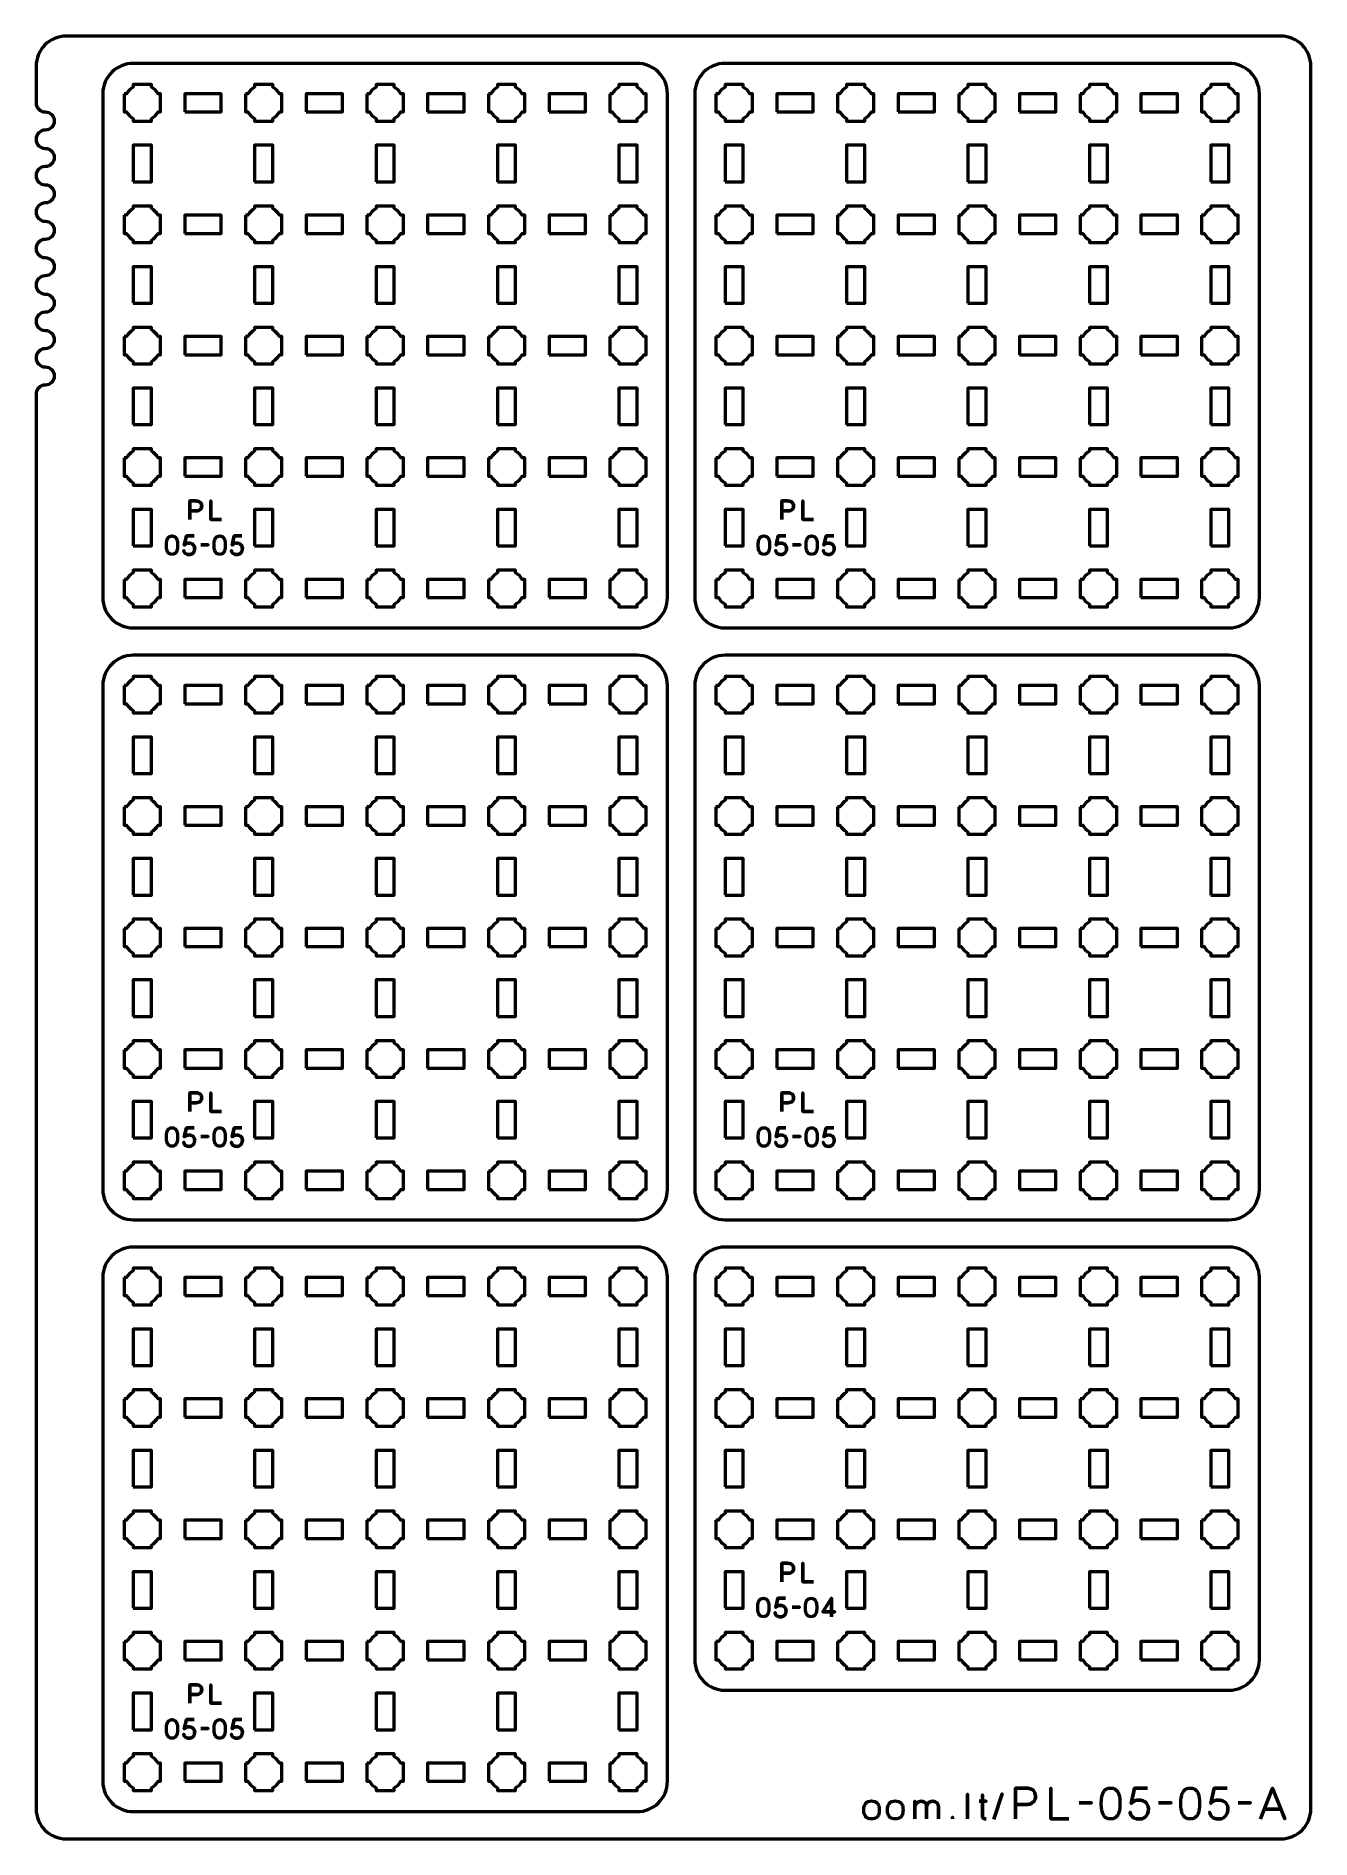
# Model space of a CAD drawing. Header units: centimetres. Extents: x -21 to 0, y -29.7 to 0.
import ezdxf

# ---------------------------------------------------------------- set-up
doc = ezdxf.new("R2010")
doc.units = ezdxf.units.CM
doc.header["$MEASUREMENT"] = 0
doc.layers.add('Layer 1', color=7, linetype='Continuous')

msp = doc.modelspace()

# ---------------------------------------------------------------- linework, layer by layer
at = {"layer": 'Layer 1', "lineweight": 53}
for points in [[(-18.55, -1.25), (-17.95, -1.25), (-17.95, -0.95), (-18.55, -0.95), (-18.55, -1.25)], [(-16.55, -1.25), (-15.95, -1.25), (-15.95, -0.95), (-16.55, -0.95), (-16.55, -1.25)], [(-14.55, -1.25), (-13.95, -1.25), (-13.95, -0.95), (-14.55, -0.95), (-14.55, -1.25)], [(-12.55, -1.25), (-11.95, -1.25), (-11.95, -0.95), (-12.55, -0.95), (-12.55, -1.25)], [(-8.8, -1.25), (-8.2, -1.25), (-8.2, -0.95), (-8.8, -0.95), (-8.8, -1.25)], [(-6.8, -1.25), (-6.2, -1.25), (-6.2, -0.95), (-6.8, -0.95), (-6.8, -1.25)], [(-4.8, -1.25), (-4.2, -1.25), (-4.2, -0.95), (-4.8, -0.95), (-4.8, -1.25)], [(-2.8, -1.25), (-2.2, -1.25), (-2.2, -0.95), (-2.8, -0.95), (-2.8, -1.25)], [(-19.4, -2.4), (-19.1, -2.4), (-19.1, -1.8), (-19.4, -1.8), (-19.4, -2.4)], [(-17.4, -2.4), (-17.1, -2.4), (-17.1, -1.8), (-17.4, -1.8), (-17.4, -2.4)], [(-15.4, -2.4), (-15.1, -2.4), (-15.1, -1.8), (-15.4, -1.8), (-15.4, -2.4)], [(-13.4, -2.4), (-13.1, -2.4), (-13.1, -1.8), (-13.4, -1.8), (-13.4, -2.4)], [(-11.4, -2.4), (-11.1, -2.4), (-11.1, -1.8), (-11.4, -1.8), (-11.4, -2.4)], [(-9.65, -2.4), (-9.35, -2.4), (-9.35, -1.8), (-9.65, -1.8), (-9.65, -2.4)], [(-7.65, -2.4), (-7.35, -2.4), (-7.35, -1.8), (-7.65, -1.8), (-7.65, -2.4)], [(-5.65, -2.4), (-5.35, -2.4), (-5.35, -1.8), (-5.65, -1.8), (-5.65, -2.4)], [(-3.65, -2.4), (-3.35, -2.4), (-3.35, -1.8), (-3.65, -1.8), (-3.65, -2.4)], [(-1.65, -2.4), (-1.35, -2.4), (-1.35, -1.8), (-1.65, -1.8), (-1.65, -2.4)], [(-18.55, -3.25), (-17.95, -3.25), (-17.95, -2.95), (-18.55, -2.95), (-18.55, -3.25)], [(-16.55, -3.25), (-15.95, -3.25), (-15.95, -2.95), (-16.55, -2.95), (-16.55, -3.25)], [(-14.55, -3.25), (-13.95, -3.25), (-13.95, -2.95), (-14.55, -2.95), (-14.55, -3.25)], [(-12.55, -3.25), (-11.95, -3.25), (-11.95, -2.95), (-12.55, -2.95), (-12.55, -3.25)], [(-8.8, -3.25), (-8.2, -3.25), (-8.2, -2.95), (-8.8, -2.95), (-8.8, -3.25)], [(-6.8, -3.25), (-6.2, -3.25), (-6.2, -2.95), (-6.8, -2.95), (-6.8, -3.25)], [(-4.8, -3.25), (-4.2, -3.25), (-4.2, -2.95), (-4.8, -2.95), (-4.8, -3.25)], [(-2.8, -3.25), (-2.2, -3.25), (-2.2, -2.95), (-2.8, -2.95), (-2.8, -3.25)], [(-19.4, -4.4), (-19.1, -4.4), (-19.1, -3.8), (-19.4, -3.8), (-19.4, -4.4)], [(-17.4, -4.4), (-17.1, -4.4), (-17.1, -3.8), (-17.4, -3.8), (-17.4, -4.4)], [(-15.4, -4.4), (-15.1, -4.4), (-15.1, -3.8), (-15.4, -3.8), (-15.4, -4.4)], [(-13.4, -4.4), (-13.1, -4.4), (-13.1, -3.8), (-13.4, -3.8), (-13.4, -4.4)], [(-11.4, -4.4), (-11.1, -4.4), (-11.1, -3.8), (-11.4, -3.8), (-11.4, -4.4)], [(-9.65, -4.4), (-9.35, -4.4), (-9.35, -3.8), (-9.65, -3.8), (-9.65, -4.4)], [(-7.65, -4.4), (-7.35, -4.4), (-7.35, -3.8), (-7.65, -3.8), (-7.65, -4.4)], [(-5.65, -4.4), (-5.35, -4.4), (-5.35, -3.8), (-5.65, -3.8), (-5.65, -4.4)], [(-3.65, -4.4), (-3.35, -4.4), (-3.35, -3.8), (-3.65, -3.8), (-3.65, -4.4)], [(-1.65, -4.4), (-1.35, -4.4), (-1.35, -3.8), (-1.65, -3.8), (-1.65, -4.4)], [(-18.55, -5.25), (-17.95, -5.25), (-17.95, -4.95), (-18.55, -4.95), (-18.55, -5.25)], [(-16.55, -5.25), (-15.95, -5.25), (-15.95, -4.95), (-16.55, -4.95), (-16.55, -5.25)], [(-14.55, -5.25), (-13.95, -5.25), (-13.95, -4.95), (-14.55, -4.95), (-14.55, -5.25)], [(-12.55, -5.25), (-11.95, -5.25), (-11.95, -4.95), (-12.55, -4.95), (-12.55, -5.25)], [(-8.8, -5.25), (-8.2, -5.25), (-8.2, -4.95), (-8.8, -4.95), (-8.8, -5.25)], [(-6.8, -5.25), (-6.2, -5.25), (-6.2, -4.95), (-6.8, -4.95), (-6.8, -5.25)], [(-4.8, -5.25), (-4.2, -5.25), (-4.2, -4.95), (-4.8, -4.95), (-4.8, -5.25)], [(-2.8, -5.25), (-2.2, -5.25), (-2.2, -4.95), (-2.8, -4.95), (-2.8, -5.25)], [(-19.4, -6.4), (-19.1, -6.4), (-19.1, -5.8), (-19.4, -5.8), (-19.4, -6.4)], [(-17.4, -6.4), (-17.1, -6.4), (-17.1, -5.8), (-17.4, -5.8), (-17.4, -6.4)], [(-15.4, -6.4), (-15.1, -6.4), (-15.1, -5.8), (-15.4, -5.8), (-15.4, -6.4)], [(-13.4, -6.4), (-13.1, -6.4), (-13.1, -5.8), (-13.4, -5.8), (-13.4, -6.4)], [(-11.4, -6.4), (-11.1, -6.4), (-11.1, -5.8), (-11.4, -5.8), (-11.4, -6.4)], [(-9.65, -6.4), (-9.35, -6.4), (-9.35, -5.8), (-9.65, -5.8), (-9.65, -6.4)], [(-7.65, -6.4), (-7.35, -6.4), (-7.35, -5.8), (-7.65, -5.8), (-7.65, -6.4)], [(-5.65, -6.4), (-5.35, -6.4), (-5.35, -5.8), (-5.65, -5.8), (-5.65, -6.4)], [(-3.65, -6.4), (-3.35, -6.4), (-3.35, -5.8), (-3.65, -5.8), (-3.65, -6.4)], [(-1.65, -6.4), (-1.35, -6.4), (-1.35, -5.8), (-1.65, -5.8), (-1.65, -6.4)], [(-18.55, -7.25), (-17.95, -7.25), (-17.95, -6.95), (-18.55, -6.95), (-18.55, -7.25)], [(-16.55, -7.25), (-15.95, -7.25), (-15.95, -6.95), (-16.55, -6.95), (-16.55, -7.25)], [(-14.55, -7.25), (-13.95, -7.25), (-13.95, -6.95), (-14.55, -6.95), (-14.55, -7.25)], [(-12.55, -7.25), (-11.95, -7.25), (-11.95, -6.95), (-12.55, -6.95), (-12.55, -7.25)], [(-8.8, -7.25), (-8.2, -7.25), (-8.2, -6.95), (-8.8, -6.95), (-8.8, -7.25)], [(-6.8, -7.25), (-6.2, -7.25), (-6.2, -6.95), (-6.8, -6.95), (-6.8, -7.25)], [(-4.8, -7.25), (-4.2, -7.25), (-4.2, -6.95), (-4.8, -6.95), (-4.8, -7.25)], [(-2.8, -7.25), (-2.2, -7.25), (-2.2, -6.95), (-2.8, -6.95), (-2.8, -7.25)], [(-19.4, -8.4), (-19.1, -8.4), (-19.1, -7.8), (-19.4, -7.8), (-19.4, -8.4)], [(-17.4, -8.4), (-17.1, -8.4), (-17.1, -7.8), (-17.4, -7.8), (-17.4, -8.4)], [(-15.4, -8.4), (-15.1, -8.4), (-15.1, -7.8), (-15.4, -7.8), (-15.4, -8.4)], [(-13.4, -8.4), (-13.1, -8.4), (-13.1, -7.8), (-13.4, -7.8), (-13.4, -8.4)], [(-11.4, -8.4), (-11.1, -8.4), (-11.1, -7.8), (-11.4, -7.8), (-11.4, -8.4)], [(-9.65, -8.4), (-9.35, -8.4), (-9.35, -7.8), (-9.65, -7.8), (-9.65, -8.4)], [(-7.65, -8.4), (-7.35, -8.4), (-7.35, -7.8), (-7.65, -7.8), (-7.65, -8.4)], [(-5.65, -8.4), (-5.35, -8.4), (-5.35, -7.8), (-5.65, -7.8), (-5.65, -8.4)], [(-3.65, -8.4), (-3.35, -8.4), (-3.35, -7.8), (-3.65, -7.8), (-3.65, -8.4)], [(-1.65, -8.4), (-1.35, -8.4), (-1.35, -7.8), (-1.65, -7.8), (-1.65, -8.4)], [(-18.55, -9.25), (-17.95, -9.25), (-17.95, -8.95), (-18.55, -8.95), (-18.55, -9.25)], [(-16.55, -9.25), (-15.95, -9.25), (-15.95, -8.95), (-16.55, -8.95), (-16.55, -9.25)], [(-14.55, -9.25), (-13.95, -9.25), (-13.95, -8.95), (-14.55, -8.95), (-14.55, -9.25)], [(-12.55, -9.25), (-11.95, -9.25), (-11.95, -8.95), (-12.55, -8.95), (-12.55, -9.25)], [(-8.8, -9.25), (-8.2, -9.25), (-8.2, -8.95), (-8.8, -8.95), (-8.8, -9.25)], [(-6.8, -9.25), (-6.2, -9.25), (-6.2, -8.95), (-6.8, -8.95), (-6.8, -9.25)], [(-4.8, -9.25), (-4.2, -9.25), (-4.2, -8.95), (-4.8, -8.95), (-4.8, -9.25)], [(-2.8, -9.25), (-2.2, -9.25), (-2.2, -8.95), (-2.8, -8.95), (-2.8, -9.25)], [(-18.55, -11), (-17.95, -11), (-17.95, -10.7), (-18.55, -10.7), (-18.55, -11)], [(-16.55, -11), (-15.95, -11), (-15.95, -10.7), (-16.55, -10.7), (-16.55, -11)], [(-14.55, -11), (-13.95, -11), (-13.95, -10.7), (-14.55, -10.7), (-14.55, -11)], [(-12.55, -11), (-11.95, -11), (-11.95, -10.7), (-12.55, -10.7), (-12.55, -11)], [(-8.8, -11), (-8.2, -11), (-8.2, -10.7), (-8.8, -10.7), (-8.8, -11)], [(-6.8, -11), (-6.2, -11), (-6.2, -10.7), (-6.8, -10.7), (-6.8, -11)], [(-4.8, -11), (-4.2, -11), (-4.2, -10.7), (-4.8, -10.7), (-4.8, -11)], [(-2.8, -11), (-2.2, -11), (-2.2, -10.7), (-2.8, -10.7), (-2.8, -11)], [(-19.4, -12.15), (-19.1, -12.15), (-19.1, -11.55), (-19.4, -11.55), (-19.4, -12.15)], [(-17.4, -12.15), (-17.1, -12.15), (-17.1, -11.55), (-17.4, -11.55), (-17.4, -12.15)], [(-15.4, -12.15), (-15.1, -12.15), (-15.1, -11.55), (-15.4, -11.55), (-15.4, -12.15)], [(-13.4, -12.15), (-13.1, -12.15), (-13.1, -11.55), (-13.4, -11.55), (-13.4, -12.15)], [(-11.4, -12.15), (-11.1, -12.15), (-11.1, -11.55), (-11.4, -11.55), (-11.4, -12.15)], [(-9.65, -12.15), (-9.35, -12.15), (-9.35, -11.55), (-9.65, -11.55), (-9.65, -12.15)], [(-7.65, -12.15), (-7.35, -12.15), (-7.35, -11.55), (-7.65, -11.55), (-7.65, -12.15)], [(-5.65, -12.15), (-5.35, -12.15), (-5.35, -11.55), (-5.65, -11.55), (-5.65, -12.15)], [(-3.65, -12.15), (-3.35, -12.15), (-3.35, -11.55), (-3.65, -11.55), (-3.65, -12.15)], [(-1.65, -12.15), (-1.35, -12.15), (-1.35, -11.55), (-1.65, -11.55), (-1.65, -12.15)], [(-18.55, -13), (-17.95, -13), (-17.95, -12.7), (-18.55, -12.7), (-18.55, -13)], [(-16.55, -13), (-15.95, -13), (-15.95, -12.7), (-16.55, -12.7), (-16.55, -13)], [(-14.55, -13), (-13.95, -13), (-13.95, -12.7), (-14.55, -12.7), (-14.55, -13)], [(-12.55, -13), (-11.95, -13), (-11.95, -12.7), (-12.55, -12.7), (-12.55, -13)], [(-8.8, -13), (-8.2, -13), (-8.2, -12.7), (-8.8, -12.7), (-8.8, -13)], [(-6.8, -13), (-6.2, -13), (-6.2, -12.7), (-6.8, -12.7), (-6.8, -13)], [(-4.8, -13), (-4.2, -13), (-4.2, -12.7), (-4.8, -12.7), (-4.8, -13)], [(-2.8, -13), (-2.2, -13), (-2.2, -12.7), (-2.8, -12.7), (-2.8, -13)], [(-19.4, -14.15), (-19.1, -14.15), (-19.1, -13.55), (-19.4, -13.55), (-19.4, -14.15)], [(-17.4, -14.15), (-17.1, -14.15), (-17.1, -13.55), (-17.4, -13.55), (-17.4, -14.15)], [(-15.4, -14.15), (-15.1, -14.15), (-15.1, -13.55), (-15.4, -13.55), (-15.4, -14.15)], [(-13.4, -14.15), (-13.1, -14.15), (-13.1, -13.55), (-13.4, -13.55), (-13.4, -14.15)], [(-11.4, -14.15), (-11.1, -14.15), (-11.1, -13.55), (-11.4, -13.55), (-11.4, -14.15)], [(-9.65, -14.15), (-9.35, -14.15), (-9.35, -13.55), (-9.65, -13.55), (-9.65, -14.15)], [(-7.65, -14.15), (-7.35, -14.15), (-7.35, -13.55), (-7.65, -13.55), (-7.65, -14.15)], [(-5.65, -14.15), (-5.35, -14.15), (-5.35, -13.55), (-5.65, -13.55), (-5.65, -14.15)], [(-3.65, -14.15), (-3.35, -14.15), (-3.35, -13.55), (-3.65, -13.55), (-3.65, -14.15)], [(-1.65, -14.15), (-1.35, -14.15), (-1.35, -13.55), (-1.65, -13.55), (-1.65, -14.15)], [(-18.55, -15), (-17.95, -15), (-17.95, -14.7), (-18.55, -14.7), (-18.55, -15)], [(-16.55, -15), (-15.95, -15), (-15.95, -14.7), (-16.55, -14.7), (-16.55, -15)], [(-14.55, -15), (-13.95, -15), (-13.95, -14.7), (-14.55, -14.7), (-14.55, -15)], [(-12.55, -15), (-11.95, -15), (-11.95, -14.7), (-12.55, -14.7), (-12.55, -15)], [(-8.8, -15), (-8.2, -15), (-8.2, -14.7), (-8.8, -14.7), (-8.8, -15)], [(-6.8, -15), (-6.2, -15), (-6.2, -14.7), (-6.8, -14.7), (-6.8, -15)], [(-4.8, -15), (-4.2, -15), (-4.2, -14.7), (-4.8, -14.7), (-4.8, -15)], [(-2.8, -15), (-2.2, -15), (-2.2, -14.7), (-2.8, -14.7), (-2.8, -15)], [(-19.4, -16.15), (-19.1, -16.15), (-19.1, -15.55), (-19.4, -15.55), (-19.4, -16.15)], [(-17.4, -16.15), (-17.1, -16.15), (-17.1, -15.55), (-17.4, -15.55), (-17.4, -16.15)], [(-15.4, -16.15), (-15.1, -16.15), (-15.1, -15.55), (-15.4, -15.55), (-15.4, -16.15)], [(-13.4, -16.15), (-13.1, -16.15), (-13.1, -15.55), (-13.4, -15.55), (-13.4, -16.15)], [(-11.4, -16.15), (-11.1, -16.15), (-11.1, -15.55), (-11.4, -15.55), (-11.4, -16.15)], [(-9.65, -16.15), (-9.35, -16.15), (-9.35, -15.55), (-9.65, -15.55), (-9.65, -16.15)], [(-7.65, -16.15), (-7.35, -16.15), (-7.35, -15.55), (-7.65, -15.55), (-7.65, -16.15)], [(-5.65, -16.15), (-5.35, -16.15), (-5.35, -15.55), (-5.65, -15.55), (-5.65, -16.15)], [(-3.65, -16.15), (-3.35, -16.15), (-3.35, -15.55), (-3.65, -15.55), (-3.65, -16.15)], [(-1.65, -16.15), (-1.35, -16.15), (-1.35, -15.55), (-1.65, -15.55), (-1.65, -16.15)], [(-18.55, -17), (-17.95, -17), (-17.95, -16.7), (-18.55, -16.7), (-18.55, -17)], [(-16.55, -17), (-15.95, -17), (-15.95, -16.7), (-16.55, -16.7), (-16.55, -17)], [(-14.55, -17), (-13.95, -17), (-13.95, -16.7), (-14.55, -16.7), (-14.55, -17)], [(-12.55, -17), (-11.95, -17), (-11.95, -16.7), (-12.55, -16.7), (-12.55, -17)], [(-8.8, -17), (-8.2, -17), (-8.2, -16.7), (-8.8, -16.7), (-8.8, -17)], [(-6.8, -17), (-6.2, -17), (-6.2, -16.7), (-6.8, -16.7), (-6.8, -17)], [(-4.8, -17), (-4.2, -17), (-4.2, -16.7), (-4.8, -16.7), (-4.8, -17)], [(-2.8, -17), (-2.2, -17), (-2.2, -16.7), (-2.8, -16.7), (-2.8, -17)], [(-19.4, -18.15), (-19.1, -18.15), (-19.1, -17.55), (-19.4, -17.55), (-19.4, -18.15)], [(-17.4, -18.15), (-17.1, -18.15), (-17.1, -17.55), (-17.4, -17.55), (-17.4, -18.15)], [(-15.4, -18.15), (-15.1, -18.15), (-15.1, -17.55), (-15.4, -17.55), (-15.4, -18.15)], [(-13.4, -18.15), (-13.1, -18.15), (-13.1, -17.55), (-13.4, -17.55), (-13.4, -18.15)], [(-11.4, -18.15), (-11.1, -18.15), (-11.1, -17.55), (-11.4, -17.55), (-11.4, -18.15)], [(-9.65, -18.15), (-9.35, -18.15), (-9.35, -17.55), (-9.65, -17.55), (-9.65, -18.15)], [(-7.65, -18.15), (-7.35, -18.15), (-7.35, -17.55), (-7.65, -17.55), (-7.65, -18.15)], [(-5.65, -18.15), (-5.35, -18.15), (-5.35, -17.55), (-5.65, -17.55), (-5.65, -18.15)], [(-3.65, -18.15), (-3.35, -18.15), (-3.35, -17.55), (-3.65, -17.55), (-3.65, -18.15)], [(-1.65, -18.15), (-1.35, -18.15), (-1.35, -17.55), (-1.65, -17.55), (-1.65, -18.15)], [(-18.55, -19), (-17.95, -19), (-17.95, -18.7), (-18.55, -18.7), (-18.55, -19)], [(-16.55, -19), (-15.95, -19), (-15.95, -18.7), (-16.55, -18.7), (-16.55, -19)], [(-14.55, -19), (-13.95, -19), (-13.95, -18.7), (-14.55, -18.7), (-14.55, -19)], [(-12.55, -19), (-11.95, -19), (-11.95, -18.7), (-12.55, -18.7), (-12.55, -19)], [(-8.8, -19), (-8.2, -19), (-8.2, -18.7), (-8.8, -18.7), (-8.8, -19)], [(-6.8, -19), (-6.2, -19), (-6.2, -18.7), (-6.8, -18.7), (-6.8, -19)], [(-4.8, -19), (-4.2, -19), (-4.2, -18.7), (-4.8, -18.7), (-4.8, -19)], [(-2.8, -19), (-2.2, -19), (-2.2, -18.7), (-2.8, -18.7), (-2.8, -19)], [(-18.55, -20.75), (-17.95, -20.75), (-17.95, -20.45), (-18.55, -20.45), (-18.55, -20.75)], [(-16.55, -20.75), (-15.95, -20.75), (-15.95, -20.45), (-16.55, -20.45), (-16.55, -20.75)], [(-14.55, -20.75), (-13.95, -20.75), (-13.95, -20.45), (-14.55, -20.45), (-14.55, -20.75)], [(-12.55, -20.75), (-11.95, -20.75), (-11.95, -20.45), (-12.55, -20.45), (-12.55, -20.75)], [(-8.8, -20.75), (-8.2, -20.75), (-8.2, -20.45), (-8.8, -20.45), (-8.8, -20.75)], [(-6.8, -20.75), (-6.2, -20.75), (-6.2, -20.45), (-6.8, -20.45), (-6.8, -20.75)], [(-4.8, -20.75), (-4.2, -20.75), (-4.2, -20.45), (-4.8, -20.45), (-4.8, -20.75)], [(-2.8, -20.75), (-2.2, -20.75), (-2.2, -20.45), (-2.8, -20.45), (-2.8, -20.75)], [(-19.4, -21.9), (-19.1, -21.9), (-19.1, -21.3), (-19.4, -21.3), (-19.4, -21.9)], [(-17.4, -21.9), (-17.1, -21.9), (-17.1, -21.3), (-17.4, -21.3), (-17.4, -21.9)], [(-15.4, -21.9), (-15.1, -21.9), (-15.1, -21.3), (-15.4, -21.3), (-15.4, -21.9)], [(-13.4, -21.9), (-13.1, -21.9), (-13.1, -21.3), (-13.4, -21.3), (-13.4, -21.9)], [(-11.4, -21.9), (-11.1, -21.9), (-11.1, -21.3), (-11.4, -21.3), (-11.4, -21.9)], [(-9.65, -21.9), (-9.35, -21.9), (-9.35, -21.3), (-9.65, -21.3), (-9.65, -21.9)], [(-7.65, -21.9), (-7.35, -21.9), (-7.35, -21.3), (-7.65, -21.3), (-7.65, -21.9)], [(-5.65, -21.9), (-5.35, -21.9), (-5.35, -21.3), (-5.65, -21.3), (-5.65, -21.9)], [(-3.65, -21.9), (-3.35, -21.9), (-3.35, -21.3), (-3.65, -21.3), (-3.65, -21.9)], [(-1.65, -21.9), (-1.35, -21.9), (-1.35, -21.3), (-1.65, -21.3), (-1.65, -21.9)], [(-18.55, -22.75), (-17.95, -22.75), (-17.95, -22.45), (-18.55, -22.45), (-18.55, -22.75)], [(-16.55, -22.75), (-15.95, -22.75), (-15.95, -22.45), (-16.55, -22.45), (-16.55, -22.75)], [(-14.55, -22.75), (-13.95, -22.75), (-13.95, -22.45), (-14.55, -22.45), (-14.55, -22.75)], [(-12.55, -22.75), (-11.95, -22.75), (-11.95, -22.45), (-12.55, -22.45), (-12.55, -22.75)], [(-8.8, -22.75), (-8.2, -22.75), (-8.2, -22.45), (-8.8, -22.45), (-8.8, -22.75)], [(-6.8, -22.75), (-6.2, -22.75), (-6.2, -22.45), (-6.8, -22.45), (-6.8, -22.75)], [(-4.8, -22.75), (-4.2, -22.75), (-4.2, -22.45), (-4.8, -22.45), (-4.8, -22.75)], [(-2.8, -22.75), (-2.2, -22.75), (-2.2, -22.45), (-2.8, -22.45), (-2.8, -22.75)], [(-19.4, -23.9), (-19.1, -23.9), (-19.1, -23.3), (-19.4, -23.3), (-19.4, -23.9)], [(-17.4, -23.9), (-17.1, -23.9), (-17.1, -23.3), (-17.4, -23.3), (-17.4, -23.9)], [(-15.4, -23.9), (-15.1, -23.9), (-15.1, -23.3), (-15.4, -23.3), (-15.4, -23.9)], [(-13.4, -23.9), (-13.1, -23.9), (-13.1, -23.3), (-13.4, -23.3), (-13.4, -23.9)], [(-11.4, -23.9), (-11.1, -23.9), (-11.1, -23.3), (-11.4, -23.3), (-11.4, -23.9)], [(-9.65, -23.9), (-9.35, -23.9), (-9.35, -23.3), (-9.65, -23.3), (-9.65, -23.9)], [(-7.65, -23.9), (-7.35, -23.9), (-7.35, -23.3), (-7.65, -23.3), (-7.65, -23.9)], [(-5.65, -23.9), (-5.35, -23.9), (-5.35, -23.3), (-5.65, -23.3), (-5.65, -23.9)], [(-3.65, -23.9), (-3.35, -23.9), (-3.35, -23.3), (-3.65, -23.3), (-3.65, -23.9)], [(-1.65, -23.9), (-1.35, -23.9), (-1.35, -23.3), (-1.65, -23.3), (-1.65, -23.9)], [(-18.55, -24.75), (-17.95, -24.75), (-17.95, -24.45), (-18.55, -24.45), (-18.55, -24.75)], [(-16.55, -24.75), (-15.95, -24.75), (-15.95, -24.45), (-16.55, -24.45), (-16.55, -24.75)], [(-14.55, -24.75), (-13.95, -24.75), (-13.95, -24.45), (-14.55, -24.45), (-14.55, -24.75)], [(-12.55, -24.75), (-11.95, -24.75), (-11.95, -24.45), (-12.55, -24.45), (-12.55, -24.75)], [(-8.8, -24.75), (-8.2, -24.75), (-8.2, -24.45), (-8.8, -24.45), (-8.8, -24.75)], [(-6.8, -24.75), (-6.2, -24.75), (-6.2, -24.45), (-6.8, -24.45), (-6.8, -24.75)], [(-4.8, -24.75), (-4.2, -24.75), (-4.2, -24.45), (-4.8, -24.45), (-4.8, -24.75)], [(-2.8, -24.75), (-2.2, -24.75), (-2.2, -24.45), (-2.8, -24.45), (-2.8, -24.75)], [(-19.4, -25.9), (-19.1, -25.9), (-19.1, -25.3), (-19.4, -25.3), (-19.4, -25.9)], [(-17.4, -25.9), (-17.1, -25.9), (-17.1, -25.3), (-17.4, -25.3), (-17.4, -25.9)], [(-15.4, -25.9), (-15.1, -25.9), (-15.1, -25.3), (-15.4, -25.3), (-15.4, -25.9)], [(-13.4, -25.9), (-13.1, -25.9), (-13.1, -25.3), (-13.4, -25.3), (-13.4, -25.9)], [(-11.4, -25.9), (-11.1, -25.9), (-11.1, -25.3), (-11.4, -25.3), (-11.4, -25.9)], [(-9.65, -25.9), (-9.35, -25.9), (-9.35, -25.3), (-9.65, -25.3), (-9.65, -25.9)], [(-7.65, -25.9), (-7.35, -25.9), (-7.35, -25.3), (-7.65, -25.3), (-7.65, -25.9)], [(-5.65, -25.9), (-5.35, -25.9), (-5.35, -25.3), (-5.65, -25.3), (-5.65, -25.9)], [(-3.65, -25.9), (-3.35, -25.9), (-3.35, -25.3), (-3.65, -25.3), (-3.65, -25.9)], [(-1.65, -25.9), (-1.35, -25.9), (-1.35, -25.3), (-1.65, -25.3), (-1.65, -25.9)], [(-18.55, -26.75), (-17.95, -26.75), (-17.95, -26.45), (-18.55, -26.45), (-18.55, -26.75)], [(-16.55, -26.75), (-15.95, -26.75), (-15.95, -26.45), (-16.55, -26.45), (-16.55, -26.75)], [(-14.55, -26.75), (-13.95, -26.75), (-13.95, -26.45), (-14.55, -26.45), (-14.55, -26.75)], [(-12.55, -26.75), (-11.95, -26.75), (-11.95, -26.45), (-12.55, -26.45), (-12.55, -26.75)], [(-8.8, -26.75), (-8.2, -26.75), (-8.2, -26.45), (-8.8, -26.45), (-8.8, -26.75)], [(-6.8, -26.75), (-6.2, -26.75), (-6.2, -26.45), (-6.8, -26.45), (-6.8, -26.75)], [(-4.8, -26.75), (-4.2, -26.75), (-4.2, -26.45), (-4.8, -26.45), (-4.8, -26.75)], [(-2.8, -26.75), (-2.2, -26.75), (-2.2, -26.45), (-2.8, -26.45), (-2.8, -26.75)], [(-19.4, -27.9), (-19.1, -27.9), (-19.1, -27.3), (-19.4, -27.3), (-19.4, -27.9)], [(-17.4, -27.9), (-17.1, -27.9), (-17.1, -27.3), (-17.4, -27.3), (-17.4, -27.9)], [(-15.4, -27.9), (-15.1, -27.9), (-15.1, -27.3), (-15.4, -27.3), (-15.4, -27.9)], [(-13.4, -27.9), (-13.1, -27.9), (-13.1, -27.3), (-13.4, -27.3), (-13.4, -27.9)], [(-11.4, -27.9), (-11.1, -27.9), (-11.1, -27.3), (-11.4, -27.3), (-11.4, -27.9)], [(-18.55, -28.75), (-17.95, -28.75), (-17.95, -28.45), (-18.55, -28.45), (-18.55, -28.75)], [(-16.55, -28.75), (-15.95, -28.75), (-15.95, -28.45), (-16.55, -28.45), (-16.55, -28.75)], [(-14.55, -28.75), (-13.95, -28.75), (-13.95, -28.45), (-14.55, -28.45), (-14.55, -28.75)], [(-12.55, -28.75), (-11.95, -28.75), (-11.95, -28.45), (-12.55, -28.45), (-12.55, -28.75)]]:
    msp.add_lwpolyline(points, close=True, dxfattribs=at)
at = {"layer": 'Layer 1', "color": 1, "lineweight": 53}
msp.add_open_spline([(-21.00003, -29.19995), (-21.00003, -29.19995), (-21.00003, -5.89992), (-21.00003, -5.89992), (-21.00003, -5.89992), (-21.00003, -5.81709), (-20.93286, -5.74992), (-20.85003, -5.74992), (-20.85003, -5.74992), (-20.7672, -5.74992), (-20.70003, -5.68275), (-20.70003, -5.59992), (-20.70003, -5.59992), (-20.70003, -5.51709), (-20.7672, -5.44992), (-20.85003, -5.44992), (-20.85003, -5.44992), (-20.93286, -5.44992), (-21.00003, -5.38275), (-21.00003, -5.29992), (-21.00003, -5.29992), (-21.00003, -5.21709), (-20.93286, -5.14992), (-20.85003, -5.14992), (-20.85003, -5.14992), (-20.7672, -5.14992), (-20.70003, -5.08275), (-20.70003, -4.99992), (-20.70003, -4.99992), (-20.70003, -4.91709), (-20.7672, -4.84992), (-20.85003, -4.84992), (-20.85003, -4.84992), (-20.93286, -4.84992), (-21.00003, -4.78275), (-21.00003, -4.69992), (-21.00003, -4.69992), (-21.00003, -4.61709), (-20.93286, -4.54992), (-20.85003, -4.54992), (-20.85003, -4.54992), (-20.7672, -4.54992), (-20.70003, -4.48275), (-20.70003, -4.39992), (-20.70003, -4.39992), (-20.70003, -4.31709), (-20.7672, -4.24992), (-20.85003, -4.24992), (-20.85003, -4.24992), (-20.93286, -4.24992), (-21.00003, -4.18275), (-21.00003, -4.09992), (-21.00003, -4.09992), (-21.00003, -4.01709), (-20.93286, -3.94992), (-20.85003, -3.94992), (-20.85003, -3.94992), (-20.7672, -3.94992), (-20.70003, -3.88275), (-20.70003, -3.79992), (-20.70003, -3.79992), (-20.70003, -3.71709), (-20.7672, -3.64992), (-20.85003, -3.64992), (-20.85003, -3.64992), (-20.93286, -3.64992), (-21.00003, -3.58275), (-21.00003, -3.49992), (-21.00003, -3.49992), (-21.00003, -3.41709), (-20.93286, -3.34992), (-20.85003, -3.34992), (-20.85003, -3.34992), (-20.7672, -3.34992), (-20.70003, -3.28275), (-20.70003, -3.19992), (-20.70003, -3.19992), (-20.70003, -3.11709), (-20.7672, -3.04992), (-20.85003, -3.04992), (-20.85003, -3.04992), (-20.93286, -3.04992), (-21.00003, -2.98275), (-21.00003, -2.89992), (-21.00003, -2.89992), (-21.00003, -2.81709), (-20.93286, -2.74992), (-20.85003, -2.74992), (-20.85003, -2.74992), (-20.7672, -2.74992), (-20.70003, -2.68275), (-20.70003, -2.59992), (-20.70003, -2.59992), (-20.70003, -2.51709), (-20.7672, -2.44992), (-20.85003, -2.44992), (-20.85003, -2.44992), (-20.93286, -2.44992), (-21.00003, -2.38275), (-21.00003, -2.29992), (-21.00003, -2.29992), (-21.00003, -2.21709), (-20.93286, -2.14992), (-20.85003, -2.14992), (-20.85003, -2.14992), (-20.7672, -2.14992), (-20.70003, -2.08275), (-20.70003, -1.99992), (-20.70003, -1.99992), (-20.70003, -1.91709), (-20.7672, -1.84992), (-20.85003, -1.84992), (-20.85003, -1.84992), (-20.93286, -1.84992), (-21.00003, -1.78275), (-21.00003, -1.69992), (-21.00003, -1.69992), (-21.00003, -1.61709), (-20.93286, -1.54992), (-20.85003, -1.54992), (-20.85003, -1.54992), (-20.7672, -1.54992), (-20.70003, -1.48275), (-20.70003, -1.39992), (-20.70003, -1.39992), (-20.70003, -1.31709), (-20.7672, -1.24992), (-20.85003, -1.24992), (-20.85003, -1.24992), (-20.93286, -1.24992), (-21.00003, -1.18275), (-21.00003, -1.09992), (-21.00003, -1.09992), (-21.00003, -1.09992), (-21.00003, -0.49992), (-21.00003, -0.49992), (-21.00003, -0.49992), (-21.00003, -0.22295), (-20.77694, 0.00004), (-20.49994, 0.00004), (-20.49994, 0.00004), (-20.49994, 0.00004), (-0.50008, 0.00004), (-0.50008, 0.00004), (-0.50008, 0.00004), (-0.22294, 0.00004), (0.00002, -0.22295), (0.00002, -0.49992), (0.00002, -0.49992), (0.00002, -0.49992), (0.00002, -29.19995), (0.00002, -29.19995), (0.00002, -29.19995), (0.00002, -29.47695), (-0.22294, -29.70004), (-0.50008, -29.70004), (-0.50008, -29.70004), (-0.50008, -29.70004), (-20.49994, -29.70004), (-20.49994, -29.70004), (-20.49994, -29.70004), (-20.77694, -29.70004), (-21.00003, -29.47695), (-21.00003, -29.19995)], degree=3, knots=[0, 0, 0, 0, 0.02439024, 0.02439024, 0.02439024, 0.02439024, 0.04878049, 0.04878049, 0.04878049, 0.04878049, 0.07317073, 0.07317073, 0.07317073, 0.07317073, 0.09756098, 0.09756098, 0.09756098, 0.09756098, 0.12195122, 0.12195122, 0.12195122, 0.12195122, 0.14634146, 0.14634146, 0.14634146, 0.14634146, 0.17073171, 0.17073171, 0.17073171, 0.17073171, 0.19512195, 0.19512195, 0.19512195, 0.19512195, 0.2195122, 0.2195122, 0.2195122, 0.2195122, 0.24390244, 0.24390244, 0.24390244, 0.24390244, 0.26829268, 0.26829268, 0.26829268, 0.26829268, 0.29268293, 0.29268293, 0.29268293, 0.29268293, 0.31707317, 0.31707317, 0.31707317, 0.31707317, 0.34146341, 0.34146341, 0.34146341, 0.34146341, 0.36585366, 0.36585366, 0.36585366, 0.36585366, 0.3902439, 0.3902439, 0.3902439, 0.3902439, 0.41463415, 0.41463415, 0.41463415, 0.41463415, 0.43902439, 0.43902439, 0.43902439, 0.43902439, 0.46341463, 0.46341463, 0.46341463, 0.46341463, 0.48780488, 0.48780488, 0.48780488, 0.48780488, 0.51219512, 0.51219512, 0.51219512, 0.51219512, 0.53658537, 0.53658537, 0.53658537, 0.53658537, 0.56097561, 0.56097561, 0.56097561, 0.56097561, 0.58536585, 0.58536585, 0.58536585, 0.58536585, 0.6097561, 0.6097561, 0.6097561, 0.6097561, 0.63414634, 0.63414634, 0.63414634, 0.63414634, 0.65853659, 0.65853659, 0.65853659, 0.65853659, 0.68292683, 0.68292683, 0.68292683, 0.68292683, 0.70731707, 0.70731707, 0.70731707, 0.70731707, 0.73170732, 0.73170732, 0.73170732, 0.73170732, 0.75609756, 0.75609756, 0.75609756, 0.75609756, 0.7804878, 0.7804878, 0.7804878, 0.7804878, 0.80487805, 0.80487805, 0.80487805, 0.80487805, 0.82926829, 0.82926829, 0.82926829, 0.82926829, 0.85365854, 0.85365854, 0.85365854, 0.85365854, 0.87804878, 0.87804878, 0.87804878, 0.87804878, 0.90243902, 0.90243902, 0.90243902, 0.90243902, 0.92682927, 0.92682927, 0.92682927, 0.92682927, 0.95121951, 0.95121951, 0.95121951, 0.95121951, 0.97560976, 0.97560976, 0.97560976, 0.97560976, 1, 1, 1, 1], dxfattribs=at)
at = {"layer": 'Layer 1', "color": 3, "lineweight": 53}
for points in [[(-19.9, -9.25), (-19.9, -9.25), (-19.9, -0.95), (-19.9, -0.95), (-19.9, -0.95), (-19.9, -0.67391), (-19.67609, -0.45), (-19.4, -0.45), (-19.4, -0.45), (-19.4, -0.45), (-11.1, -0.45), (-11.1, -0.45), (-11.1, -0.45), (-10.82391, -0.45), (-10.6, -0.67391), (-10.6, -0.95), (-10.6, -0.95), (-10.6, -0.95), (-10.6, -9.25), (-10.6, -9.25), (-10.6, -9.25), (-10.6, -9.52609), (-10.82391, -9.75), (-11.1, -9.75), (-11.1, -9.75), (-11.1, -9.75), (-19.4, -9.75), (-19.4, -9.75), (-19.4, -9.75), (-19.67609, -9.75), (-19.9, -9.52609), (-19.9, -9.25)], [(-10.15, -9.25), (-10.15, -9.25), (-10.15, -0.95), (-10.15, -0.95), (-10.15, -0.95), (-10.15, -0.67391), (-9.92609, -0.45), (-9.65, -0.45), (-9.65, -0.45), (-9.65, -0.45), (-1.35, -0.45), (-1.35, -0.45), (-1.35, -0.45), (-1.07391, -0.45), (-0.85, -0.67391), (-0.85, -0.95), (-0.85, -0.95), (-0.85, -0.95), (-0.85, -9.25), (-0.85, -9.25), (-0.85, -9.25), (-0.85, -9.52609), (-1.07391, -9.75), (-1.35, -9.75), (-1.35, -9.75), (-1.35, -9.75), (-9.65, -9.75), (-9.65, -9.75), (-9.65, -9.75), (-9.92609, -9.75), (-10.15, -9.52609), (-10.15, -9.25)], [(-19.9, -19), (-19.9, -19), (-19.9, -10.7), (-19.9, -10.7), (-19.9, -10.7), (-19.9, -10.42391), (-19.67609, -10.2), (-19.4, -10.2), (-19.4, -10.2), (-19.4, -10.2), (-11.1, -10.2), (-11.1, -10.2), (-11.1, -10.2), (-10.82391, -10.2), (-10.6, -10.42391), (-10.6, -10.7), (-10.6, -10.7), (-10.6, -10.7), (-10.6, -19), (-10.6, -19), (-10.6, -19), (-10.6, -19.27609), (-10.82391, -19.5), (-11.1, -19.5), (-11.1, -19.5), (-11.1, -19.5), (-19.4, -19.5), (-19.4, -19.5), (-19.4, -19.5), (-19.67609, -19.5), (-19.9, -19.27609), (-19.9, -19)], [(-10.15, -19), (-10.15, -19), (-10.15, -10.7), (-10.15, -10.7), (-10.15, -10.7), (-10.15, -10.42391), (-9.92609, -10.2), (-9.65, -10.2), (-9.65, -10.2), (-9.65, -10.2), (-1.35, -10.2), (-1.35, -10.2), (-1.35, -10.2), (-1.07391, -10.2), (-0.85, -10.42391), (-0.85, -10.7), (-0.85, -10.7), (-0.85, -10.7), (-0.85, -19), (-0.85, -19), (-0.85, -19), (-0.85, -19.27609), (-1.07391, -19.5), (-1.35, -19.5), (-1.35, -19.5), (-1.35, -19.5), (-9.65, -19.5), (-9.65, -19.5), (-9.65, -19.5), (-9.92609, -19.5), (-10.15, -19.27609), (-10.15, -19)], [(-19.9, -28.75), (-19.9, -28.75), (-19.9, -20.45), (-19.9, -20.45), (-19.9, -20.45), (-19.9, -20.17391), (-19.67609, -19.95), (-19.4, -19.95), (-19.4, -19.95), (-19.4, -19.95), (-11.1, -19.95), (-11.1, -19.95), (-11.1, -19.95), (-10.82391, -19.95), (-10.6, -20.17391), (-10.6, -20.45), (-10.6, -20.45), (-10.6, -20.45), (-10.6, -28.75), (-10.6, -28.75), (-10.6, -28.75), (-10.6, -29.02609), (-10.82391, -29.25), (-11.1, -29.25), (-11.1, -29.25), (-11.1, -29.25), (-19.4, -29.25), (-19.4, -29.25), (-19.4, -29.25), (-19.67609, -29.25), (-19.9, -29.02609), (-19.9, -28.75)], [(-10.15, -26.75), (-10.15, -26.75), (-10.15, -20.45), (-10.15, -20.45), (-10.15, -20.45), (-10.15, -20.17391), (-9.92609, -19.95), (-9.65, -19.95), (-9.65, -19.95), (-9.65, -19.95), (-1.35, -19.95), (-1.35, -19.95), (-1.35, -19.95), (-1.07391, -19.95), (-0.85, -20.17391), (-0.85, -20.45), (-0.85, -20.45), (-0.85, -20.45), (-0.85, -26.75), (-0.85, -26.75), (-0.85, -26.75), (-0.85, -27.02609), (-1.07391, -27.25), (-1.35, -27.25), (-1.35, -27.25), (-1.35, -27.25), (-9.65, -27.25), (-9.65, -27.25), (-9.65, -27.25), (-9.92609, -27.25), (-10.15, -27.02609), (-10.15, -26.75)]]:
    msp.add_open_spline(points, degree=3, knots=[0, 0, 0, 0, 0.125, 0.125, 0.125, 0.125, 0.25, 0.25, 0.25, 0.25, 0.375, 0.375, 0.375, 0.375, 0.5, 0.5, 0.5, 0.5, 0.625, 0.625, 0.625, 0.625, 0.75, 0.75, 0.75, 0.75, 0.875, 0.875, 0.875, 0.875, 1, 1, 1, 1], dxfattribs=at)
at = {"layer": 'Layer 1', "lineweight": 53}
for points in [[(-19.55, -0.95), (-19.55, -0.95), (-19.50985, -0.95), (-19.50985, -0.95), (-19.50985, -0.95), (-19.4835, -0.90447), (-19.44553, -0.8665), (-19.4, -0.84015), (-19.4, -0.84015), (-19.4, -0.84015), (-19.4, -0.8), (-19.4, -0.8), (-19.4, -0.8), (-19.4, -0.8), (-19.25, -0.8), (-19.25, -0.8), (-19.25, -0.8), (-19.25, -0.8), (-19.1, -0.8), (-19.1, -0.8), (-19.1, -0.8), (-19.1, -0.8), (-19.1, -0.84015), (-19.1, -0.84015), (-19.1, -0.84015), (-19.05447, -0.8665), (-19.0165, -0.90447), (-18.99015, -0.95), (-18.99015, -0.95), (-18.99015, -0.95), (-18.95, -0.95), (-18.95, -0.95), (-18.95, -0.95), (-18.95, -0.95), (-18.95, -1.1), (-18.95, -1.1), (-18.95, -1.1), (-18.95, -1.1), (-18.95, -1.25), (-18.95, -1.25), (-18.95, -1.25), (-18.95, -1.25), (-18.99015, -1.25), (-18.99015, -1.25), (-18.99015, -1.25), (-19.0165, -1.29553), (-19.05447, -1.3335), (-19.1, -1.35985), (-19.1, -1.35985), (-19.1, -1.35985), (-19.1, -1.4), (-19.1, -1.4), (-19.1, -1.4), (-19.1, -1.4), (-19.25, -1.4), (-19.25, -1.4), (-19.25, -1.4), (-19.25, -1.4), (-19.4, -1.4), (-19.4, -1.4), (-19.4, -1.4), (-19.4, -1.4), (-19.4, -1.35985), (-19.4, -1.35985), (-19.4, -1.35985), (-19.44553, -1.3335), (-19.4835, -1.29553), (-19.50985, -1.25), (-19.50985, -1.25), (-19.50985, -1.25), (-19.55, -1.25), (-19.55, -1.25), (-19.55, -1.25), (-19.55, -1.25), (-19.55, -1.1), (-19.55, -1.1), (-19.55, -1.1), (-19.55, -1.1), (-19.55, -0.95), (-19.55, -0.95)], [(-17.55, -0.95), (-17.55, -0.95), (-17.50985, -0.95), (-17.50985, -0.95), (-17.50985, -0.95), (-17.4835, -0.90447), (-17.44553, -0.8665), (-17.4, -0.84015), (-17.4, -0.84015), (-17.4, -0.84015), (-17.4, -0.8), (-17.4, -0.8), (-17.4, -0.8), (-17.4, -0.8), (-17.25, -0.8), (-17.25, -0.8), (-17.25, -0.8), (-17.25, -0.8), (-17.1, -0.8), (-17.1, -0.8), (-17.1, -0.8), (-17.1, -0.8), (-17.1, -0.84015), (-17.1, -0.84015), (-17.1, -0.84015), (-17.05447, -0.8665), (-17.0165, -0.90447), (-16.99015, -0.95), (-16.99015, -0.95), (-16.99015, -0.95), (-16.95, -0.95), (-16.95, -0.95), (-16.95, -0.95), (-16.95, -0.95), (-16.95, -1.1), (-16.95, -1.1), (-16.95, -1.1), (-16.95, -1.1), (-16.95, -1.25), (-16.95, -1.25), (-16.95, -1.25), (-16.95, -1.25), (-16.99015, -1.25), (-16.99015, -1.25), (-16.99015, -1.25), (-17.0165, -1.29553), (-17.05447, -1.3335), (-17.1, -1.35985), (-17.1, -1.35985), (-17.1, -1.35985), (-17.1, -1.4), (-17.1, -1.4), (-17.1, -1.4), (-17.1, -1.4), (-17.25, -1.4), (-17.25, -1.4), (-17.25, -1.4), (-17.25, -1.4), (-17.4, -1.4), (-17.4, -1.4), (-17.4, -1.4), (-17.4, -1.4), (-17.4, -1.35985), (-17.4, -1.35985), (-17.4, -1.35985), (-17.44553, -1.3335), (-17.4835, -1.29553), (-17.50985, -1.25), (-17.50985, -1.25), (-17.50985, -1.25), (-17.55, -1.25), (-17.55, -1.25), (-17.55, -1.25), (-17.55, -1.25), (-17.55, -1.1), (-17.55, -1.1), (-17.55, -1.1), (-17.55, -1.1), (-17.55, -0.95), (-17.55, -0.95)], [(-15.55, -0.95), (-15.55, -0.95), (-15.50985, -0.95), (-15.50985, -0.95), (-15.50985, -0.95), (-15.4835, -0.90447), (-15.44553, -0.8665), (-15.4, -0.84015), (-15.4, -0.84015), (-15.4, -0.84015), (-15.4, -0.8), (-15.4, -0.8), (-15.4, -0.8), (-15.4, -0.8), (-15.25, -0.8), (-15.25, -0.8), (-15.25, -0.8), (-15.25, -0.8), (-15.1, -0.8), (-15.1, -0.8), (-15.1, -0.8), (-15.1, -0.8), (-15.1, -0.84015), (-15.1, -0.84015), (-15.1, -0.84015), (-15.05447, -0.8665), (-15.0165, -0.90447), (-14.99015, -0.95), (-14.99015, -0.95), (-14.99015, -0.95), (-14.95, -0.95), (-14.95, -0.95), (-14.95, -0.95), (-14.95, -0.95), (-14.95, -1.1), (-14.95, -1.1), (-14.95, -1.1), (-14.95, -1.1), (-14.95, -1.25), (-14.95, -1.25), (-14.95, -1.25), (-14.95, -1.25), (-14.99015, -1.25), (-14.99015, -1.25), (-14.99015, -1.25), (-15.0165, -1.29553), (-15.05447, -1.3335), (-15.1, -1.35985), (-15.1, -1.35985), (-15.1, -1.35985), (-15.1, -1.4), (-15.1, -1.4), (-15.1, -1.4), (-15.1, -1.4), (-15.25, -1.4), (-15.25, -1.4), (-15.25, -1.4), (-15.25, -1.4), (-15.4, -1.4), (-15.4, -1.4), (-15.4, -1.4), (-15.4, -1.4), (-15.4, -1.35985), (-15.4, -1.35985), (-15.4, -1.35985), (-15.44553, -1.3335), (-15.4835, -1.29553), (-15.50985, -1.25), (-15.50985, -1.25), (-15.50985, -1.25), (-15.55, -1.25), (-15.55, -1.25), (-15.55, -1.25), (-15.55, -1.25), (-15.55, -1.1), (-15.55, -1.1), (-15.55, -1.1), (-15.55, -1.1), (-15.55, -0.95), (-15.55, -0.95)], [(-13.55, -0.95), (-13.55, -0.95), (-13.50985, -0.95), (-13.50985, -0.95), (-13.50985, -0.95), (-13.4835, -0.90447), (-13.44553, -0.8665), (-13.4, -0.84015), (-13.4, -0.84015), (-13.4, -0.84015), (-13.4, -0.8), (-13.4, -0.8), (-13.4, -0.8), (-13.4, -0.8), (-13.25, -0.8), (-13.25, -0.8), (-13.25, -0.8), (-13.25, -0.8), (-13.1, -0.8), (-13.1, -0.8), (-13.1, -0.8), (-13.1, -0.8), (-13.1, -0.84015), (-13.1, -0.84015), (-13.1, -0.84015), (-13.05447, -0.8665), (-13.0165, -0.90447), (-12.99015, -0.95), (-12.99015, -0.95), (-12.99015, -0.95), (-12.95, -0.95), (-12.95, -0.95), (-12.95, -0.95), (-12.95, -0.95), (-12.95, -1.1), (-12.95, -1.1), (-12.95, -1.1), (-12.95, -1.1), (-12.95, -1.25), (-12.95, -1.25), (-12.95, -1.25), (-12.95, -1.25), (-12.99015, -1.25), (-12.99015, -1.25), (-12.99015, -1.25), (-13.0165, -1.29553), (-13.05447, -1.3335), (-13.1, -1.35985), (-13.1, -1.35985), (-13.1, -1.35985), (-13.1, -1.4), (-13.1, -1.4), (-13.1, -1.4), (-13.1, -1.4), (-13.25, -1.4), (-13.25, -1.4), (-13.25, -1.4), (-13.25, -1.4), (-13.4, -1.4), (-13.4, -1.4), (-13.4, -1.4), (-13.4, -1.4), (-13.4, -1.35985), (-13.4, -1.35985), (-13.4, -1.35985), (-13.44553, -1.3335), (-13.4835, -1.29553), (-13.50985, -1.25), (-13.50985, -1.25), (-13.50985, -1.25), (-13.55, -1.25), (-13.55, -1.25), (-13.55, -1.25), (-13.55, -1.25), (-13.55, -1.1), (-13.55, -1.1), (-13.55, -1.1), (-13.55, -1.1), (-13.55, -0.95), (-13.55, -0.95)], [(-11.55, -0.95), (-11.55, -0.95), (-11.50985, -0.95), (-11.50985, -0.95), (-11.50985, -0.95), (-11.4835, -0.90447), (-11.44553, -0.8665), (-11.4, -0.84015), (-11.4, -0.84015), (-11.4, -0.84015), (-11.4, -0.8), (-11.4, -0.8), (-11.4, -0.8), (-11.4, -0.8), (-11.25, -0.8), (-11.25, -0.8), (-11.25, -0.8), (-11.25, -0.8), (-11.1, -0.8), (-11.1, -0.8), (-11.1, -0.8), (-11.1, -0.8), (-11.1, -0.84015), (-11.1, -0.84015), (-11.1, -0.84015), (-11.05447, -0.8665), (-11.0165, -0.90447), (-10.99015, -0.95), (-10.99015, -0.95), (-10.99015, -0.95), (-10.95, -0.95), (-10.95, -0.95), (-10.95, -0.95), (-10.95, -0.95), (-10.95, -1.1), (-10.95, -1.1), (-10.95, -1.1), (-10.95, -1.1), (-10.95, -1.25), (-10.95, -1.25), (-10.95, -1.25), (-10.95, -1.25), (-10.99015, -1.25), (-10.99015, -1.25), (-10.99015, -1.25), (-11.0165, -1.29553), (-11.05447, -1.3335), (-11.1, -1.35985), (-11.1, -1.35985), (-11.1, -1.35985), (-11.1, -1.4), (-11.1, -1.4), (-11.1, -1.4), (-11.1, -1.4), (-11.25, -1.4), (-11.25, -1.4), (-11.25, -1.4), (-11.25, -1.4), (-11.4, -1.4), (-11.4, -1.4), (-11.4, -1.4), (-11.4, -1.4), (-11.4, -1.35985), (-11.4, -1.35985), (-11.4, -1.35985), (-11.44553, -1.3335), (-11.4835, -1.29553), (-11.50985, -1.25), (-11.50985, -1.25), (-11.50985, -1.25), (-11.55, -1.25), (-11.55, -1.25), (-11.55, -1.25), (-11.55, -1.25), (-11.55, -1.1), (-11.55, -1.1), (-11.55, -1.1), (-11.55, -1.1), (-11.55, -0.95), (-11.55, -0.95)], [(-9.8, -0.95), (-9.8, -0.95), (-9.75985, -0.95), (-9.75985, -0.95), (-9.75985, -0.95), (-9.7335, -0.90447), (-9.69553, -0.8665), (-9.65, -0.84015), (-9.65, -0.84015), (-9.65, -0.84015), (-9.65, -0.8), (-9.65, -0.8), (-9.65, -0.8), (-9.65, -0.8), (-9.5, -0.8), (-9.5, -0.8), (-9.5, -0.8), (-9.5, -0.8), (-9.35, -0.8), (-9.35, -0.8), (-9.35, -0.8), (-9.35, -0.8), (-9.35, -0.84015), (-9.35, -0.84015), (-9.35, -0.84015), (-9.30447, -0.8665), (-9.2665, -0.90447), (-9.24015, -0.95), (-9.24015, -0.95), (-9.24015, -0.95), (-9.2, -0.95), (-9.2, -0.95), (-9.2, -0.95), (-9.2, -0.95), (-9.2, -1.1), (-9.2, -1.1), (-9.2, -1.1), (-9.2, -1.1), (-9.2, -1.25), (-9.2, -1.25), (-9.2, -1.25), (-9.2, -1.25), (-9.24015, -1.25), (-9.24015, -1.25), (-9.24015, -1.25), (-9.2665, -1.29553), (-9.30447, -1.3335), (-9.35, -1.35985), (-9.35, -1.35985), (-9.35, -1.35985), (-9.35, -1.4), (-9.35, -1.4), (-9.35, -1.4), (-9.35, -1.4), (-9.5, -1.4), (-9.5, -1.4), (-9.5, -1.4), (-9.5, -1.4), (-9.65, -1.4), (-9.65, -1.4), (-9.65, -1.4), (-9.65, -1.4), (-9.65, -1.35985), (-9.65, -1.35985), (-9.65, -1.35985), (-9.69553, -1.3335), (-9.7335, -1.29553), (-9.75985, -1.25), (-9.75985, -1.25), (-9.75985, -1.25), (-9.8, -1.25), (-9.8, -1.25), (-9.8, -1.25), (-9.8, -1.25), (-9.8, -1.1), (-9.8, -1.1), (-9.8, -1.1), (-9.8, -1.1), (-9.8, -0.95), (-9.8, -0.95)], [(-7.8, -0.95), (-7.8, -0.95), (-7.75985, -0.95), (-7.75985, -0.95), (-7.75985, -0.95), (-7.7335, -0.90447), (-7.69553, -0.8665), (-7.65, -0.84015), (-7.65, -0.84015), (-7.65, -0.84015), (-7.65, -0.8), (-7.65, -0.8), (-7.65, -0.8), (-7.65, -0.8), (-7.5, -0.8), (-7.5, -0.8), (-7.5, -0.8), (-7.5, -0.8), (-7.35, -0.8), (-7.35, -0.8), (-7.35, -0.8), (-7.35, -0.8), (-7.35, -0.84015), (-7.35, -0.84015), (-7.35, -0.84015), (-7.30447, -0.8665), (-7.2665, -0.90447), (-7.24015, -0.95), (-7.24015, -0.95), (-7.24015, -0.95), (-7.2, -0.95), (-7.2, -0.95), (-7.2, -0.95), (-7.2, -0.95), (-7.2, -1.1), (-7.2, -1.1), (-7.2, -1.1), (-7.2, -1.1), (-7.2, -1.25), (-7.2, -1.25), (-7.2, -1.25), (-7.2, -1.25), (-7.24015, -1.25), (-7.24015, -1.25), (-7.24015, -1.25), (-7.2665, -1.29553), (-7.30447, -1.3335), (-7.35, -1.35985), (-7.35, -1.35985), (-7.35, -1.35985), (-7.35, -1.4), (-7.35, -1.4), (-7.35, -1.4), (-7.35, -1.4), (-7.5, -1.4), (-7.5, -1.4), (-7.5, -1.4), (-7.5, -1.4), (-7.65, -1.4), (-7.65, -1.4), (-7.65, -1.4), (-7.65, -1.4), (-7.65, -1.35985), (-7.65, -1.35985), (-7.65, -1.35985), (-7.69553, -1.3335), (-7.7335, -1.29553), (-7.75985, -1.25), (-7.75985, -1.25), (-7.75985, -1.25), (-7.8, -1.25), (-7.8, -1.25), (-7.8, -1.25), (-7.8, -1.25), (-7.8, -1.1), (-7.8, -1.1), (-7.8, -1.1), (-7.8, -1.1), (-7.8, -0.95), (-7.8, -0.95)], [(-5.8, -0.95), (-5.8, -0.95), (-5.75985, -0.95), (-5.75985, -0.95), (-5.75985, -0.95), (-5.7335, -0.90447), (-5.69553, -0.8665), (-5.65, -0.84015), (-5.65, -0.84015), (-5.65, -0.84015), (-5.65, -0.8), (-5.65, -0.8), (-5.65, -0.8), (-5.65, -0.8), (-5.5, -0.8), (-5.5, -0.8), (-5.5, -0.8), (-5.5, -0.8), (-5.35, -0.8), (-5.35, -0.8), (-5.35, -0.8), (-5.35, -0.8), (-5.35, -0.84015), (-5.35, -0.84015), (-5.35, -0.84015), (-5.30447, -0.8665), (-5.2665, -0.90447), (-5.24015, -0.95), (-5.24015, -0.95), (-5.24015, -0.95), (-5.2, -0.95), (-5.2, -0.95), (-5.2, -0.95), (-5.2, -0.95), (-5.2, -1.1), (-5.2, -1.1), (-5.2, -1.1), (-5.2, -1.1), (-5.2, -1.25), (-5.2, -1.25), (-5.2, -1.25), (-5.2, -1.25), (-5.24015, -1.25), (-5.24015, -1.25), (-5.24015, -1.25), (-5.2665, -1.29553), (-5.30447, -1.3335), (-5.35, -1.35985), (-5.35, -1.35985), (-5.35, -1.35985), (-5.35, -1.4), (-5.35, -1.4), (-5.35, -1.4), (-5.35, -1.4), (-5.5, -1.4), (-5.5, -1.4), (-5.5, -1.4), (-5.5, -1.4), (-5.65, -1.4), (-5.65, -1.4), (-5.65, -1.4), (-5.65, -1.4), (-5.65, -1.35985), (-5.65, -1.35985), (-5.65, -1.35985), (-5.69553, -1.3335), (-5.7335, -1.29553), (-5.75985, -1.25), (-5.75985, -1.25), (-5.75985, -1.25), (-5.8, -1.25), (-5.8, -1.25), (-5.8, -1.25), (-5.8, -1.25), (-5.8, -1.1), (-5.8, -1.1), (-5.8, -1.1), (-5.8, -1.1), (-5.8, -0.95), (-5.8, -0.95)], [(-3.8, -0.95), (-3.8, -0.95), (-3.75985, -0.95), (-3.75985, -0.95), (-3.75985, -0.95), (-3.7335, -0.90447), (-3.69553, -0.8665), (-3.65, -0.84015), (-3.65, -0.84015), (-3.65, -0.84015), (-3.65, -0.8), (-3.65, -0.8), (-3.65, -0.8), (-3.65, -0.8), (-3.5, -0.8), (-3.5, -0.8), (-3.5, -0.8), (-3.5, -0.8), (-3.35, -0.8), (-3.35, -0.8), (-3.35, -0.8), (-3.35, -0.8), (-3.35, -0.84015), (-3.35, -0.84015), (-3.35, -0.84015), (-3.30447, -0.8665), (-3.2665, -0.90447), (-3.24015, -0.95), (-3.24015, -0.95), (-3.24015, -0.95), (-3.2, -0.95), (-3.2, -0.95), (-3.2, -0.95), (-3.2, -0.95), (-3.2, -1.1), (-3.2, -1.1), (-3.2, -1.1), (-3.2, -1.1), (-3.2, -1.25), (-3.2, -1.25), (-3.2, -1.25), (-3.2, -1.25), (-3.24015, -1.25), (-3.24015, -1.25), (-3.24015, -1.25), (-3.2665, -1.29553), (-3.30447, -1.3335), (-3.35, -1.35985), (-3.35, -1.35985), (-3.35, -1.35985), (-3.35, -1.4), (-3.35, -1.4), (-3.35, -1.4), (-3.35, -1.4), (-3.5, -1.4), (-3.5, -1.4), (-3.5, -1.4), (-3.5, -1.4), (-3.65, -1.4), (-3.65, -1.4), (-3.65, -1.4), (-3.65, -1.4), (-3.65, -1.35985), (-3.65, -1.35985), (-3.65, -1.35985), (-3.69553, -1.3335), (-3.7335, -1.29553), (-3.75985, -1.25), (-3.75985, -1.25), (-3.75985, -1.25), (-3.8, -1.25), (-3.8, -1.25), (-3.8, -1.25), (-3.8, -1.25), (-3.8, -1.1), (-3.8, -1.1), (-3.8, -1.1), (-3.8, -1.1), (-3.8, -0.95), (-3.8, -0.95)], [(-1.8, -0.95), (-1.8, -0.95), (-1.75985, -0.95), (-1.75985, -0.95), (-1.75985, -0.95), (-1.7335, -0.90447), (-1.69553, -0.8665), (-1.65, -0.84015), (-1.65, -0.84015), (-1.65, -0.84015), (-1.65, -0.8), (-1.65, -0.8), (-1.65, -0.8), (-1.65, -0.8), (-1.5, -0.8), (-1.5, -0.8), (-1.5, -0.8), (-1.5, -0.8), (-1.35, -0.8), (-1.35, -0.8), (-1.35, -0.8), (-1.35, -0.8), (-1.35, -0.84015), (-1.35, -0.84015), (-1.35, -0.84015), (-1.30447, -0.8665), (-1.2665, -0.90447), (-1.24015, -0.95), (-1.24015, -0.95), (-1.24015, -0.95), (-1.2, -0.95), (-1.2, -0.95), (-1.2, -0.95), (-1.2, -0.95), (-1.2, -1.1), (-1.2, -1.1), (-1.2, -1.1), (-1.2, -1.1), (-1.2, -1.25), (-1.2, -1.25), (-1.2, -1.25), (-1.2, -1.25), (-1.24015, -1.25), (-1.24015, -1.25), (-1.24015, -1.25), (-1.2665, -1.29553), (-1.30447, -1.3335), (-1.35, -1.35985), (-1.35, -1.35985), (-1.35, -1.35985), (-1.35, -1.4), (-1.35, -1.4), (-1.35, -1.4), (-1.35, -1.4), (-1.5, -1.4), (-1.5, -1.4), (-1.5, -1.4), (-1.5, -1.4), (-1.65, -1.4), (-1.65, -1.4), (-1.65, -1.4), (-1.65, -1.4), (-1.65, -1.35985), (-1.65, -1.35985), (-1.65, -1.35985), (-1.69553, -1.3335), (-1.7335, -1.29553), (-1.75985, -1.25), (-1.75985, -1.25), (-1.75985, -1.25), (-1.8, -1.25), (-1.8, -1.25), (-1.8, -1.25), (-1.8, -1.25), (-1.8, -1.1), (-1.8, -1.1), (-1.8, -1.1), (-1.8, -1.1), (-1.8, -0.95), (-1.8, -0.95)], [(-19.55, -2.95), (-19.55, -2.95), (-19.50985, -2.95), (-19.50985, -2.95), (-19.50985, -2.95), (-19.4835, -2.90447), (-19.44553, -2.8665), (-19.4, -2.84015), (-19.4, -2.84015), (-19.4, -2.84015), (-19.4, -2.8), (-19.4, -2.8), (-19.4, -2.8), (-19.4, -2.8), (-19.25, -2.8), (-19.25, -2.8), (-19.25, -2.8), (-19.25, -2.8), (-19.1, -2.8), (-19.1, -2.8), (-19.1, -2.8), (-19.1, -2.8), (-19.1, -2.84015), (-19.1, -2.84015), (-19.1, -2.84015), (-19.05447, -2.8665), (-19.0165, -2.90447), (-18.99015, -2.95), (-18.99015, -2.95), (-18.99015, -2.95), (-18.95, -2.95), (-18.95, -2.95), (-18.95, -2.95), (-18.95, -2.95), (-18.95, -3.1), (-18.95, -3.1), (-18.95, -3.1), (-18.95, -3.1), (-18.95, -3.25), (-18.95, -3.25), (-18.95, -3.25), (-18.95, -3.25), (-18.99015, -3.25), (-18.99015, -3.25), (-18.99015, -3.25), (-19.0165, -3.29553), (-19.05447, -3.3335), (-19.1, -3.35985), (-19.1, -3.35985), (-19.1, -3.35985), (-19.1, -3.4), (-19.1, -3.4), (-19.1, -3.4), (-19.1, -3.4), (-19.25, -3.4), (-19.25, -3.4), (-19.25, -3.4), (-19.25, -3.4), (-19.4, -3.4), (-19.4, -3.4), (-19.4, -3.4), (-19.4, -3.4), (-19.4, -3.35985), (-19.4, -3.35985), (-19.4, -3.35985), (-19.44553, -3.3335), (-19.4835, -3.29553), (-19.50985, -3.25), (-19.50985, -3.25), (-19.50985, -3.25), (-19.55, -3.25), (-19.55, -3.25), (-19.55, -3.25), (-19.55, -3.25), (-19.55, -3.1), (-19.55, -3.1), (-19.55, -3.1), (-19.55, -3.1), (-19.55, -2.95), (-19.55, -2.95)], [(-17.55, -2.95), (-17.55, -2.95), (-17.50985, -2.95), (-17.50985, -2.95), (-17.50985, -2.95), (-17.4835, -2.90447), (-17.44553, -2.8665), (-17.4, -2.84015), (-17.4, -2.84015), (-17.4, -2.84015), (-17.4, -2.8), (-17.4, -2.8), (-17.4, -2.8), (-17.4, -2.8), (-17.25, -2.8), (-17.25, -2.8), (-17.25, -2.8), (-17.25, -2.8), (-17.1, -2.8), (-17.1, -2.8), (-17.1, -2.8), (-17.1, -2.8), (-17.1, -2.84015), (-17.1, -2.84015), (-17.1, -2.84015), (-17.05447, -2.8665), (-17.0165, -2.90447), (-16.99015, -2.95), (-16.99015, -2.95), (-16.99015, -2.95), (-16.95, -2.95), (-16.95, -2.95), (-16.95, -2.95), (-16.95, -2.95), (-16.95, -3.1), (-16.95, -3.1), (-16.95, -3.1), (-16.95, -3.1), (-16.95, -3.25), (-16.95, -3.25), (-16.95, -3.25), (-16.95, -3.25), (-16.99015, -3.25), (-16.99015, -3.25), (-16.99015, -3.25), (-17.0165, -3.29553), (-17.05447, -3.3335), (-17.1, -3.35985), (-17.1, -3.35985), (-17.1, -3.35985), (-17.1, -3.4), (-17.1, -3.4), (-17.1, -3.4), (-17.1, -3.4), (-17.25, -3.4), (-17.25, -3.4), (-17.25, -3.4), (-17.25, -3.4), (-17.4, -3.4), (-17.4, -3.4), (-17.4, -3.4), (-17.4, -3.4), (-17.4, -3.35985), (-17.4, -3.35985), (-17.4, -3.35985), (-17.44553, -3.3335), (-17.4835, -3.29553), (-17.50985, -3.25), (-17.50985, -3.25), (-17.50985, -3.25), (-17.55, -3.25), (-17.55, -3.25), (-17.55, -3.25), (-17.55, -3.25), (-17.55, -3.1), (-17.55, -3.1), (-17.55, -3.1), (-17.55, -3.1), (-17.55, -2.95), (-17.55, -2.95)], [(-15.55, -2.95), (-15.55, -2.95), (-15.50985, -2.95), (-15.50985, -2.95), (-15.50985, -2.95), (-15.4835, -2.90447), (-15.44553, -2.8665), (-15.4, -2.84015), (-15.4, -2.84015), (-15.4, -2.84015), (-15.4, -2.8), (-15.4, -2.8), (-15.4, -2.8), (-15.4, -2.8), (-15.25, -2.8), (-15.25, -2.8), (-15.25, -2.8), (-15.25, -2.8), (-15.1, -2.8), (-15.1, -2.8), (-15.1, -2.8), (-15.1, -2.8), (-15.1, -2.84015), (-15.1, -2.84015), (-15.1, -2.84015), (-15.05447, -2.8665), (-15.0165, -2.90447), (-14.99015, -2.95), (-14.99015, -2.95), (-14.99015, -2.95), (-14.95, -2.95), (-14.95, -2.95), (-14.95, -2.95), (-14.95, -2.95), (-14.95, -3.1), (-14.95, -3.1), (-14.95, -3.1), (-14.95, -3.1), (-14.95, -3.25), (-14.95, -3.25), (-14.95, -3.25), (-14.95, -3.25), (-14.99015, -3.25), (-14.99015, -3.25), (-14.99015, -3.25), (-15.0165, -3.29553), (-15.05447, -3.3335), (-15.1, -3.35985), (-15.1, -3.35985), (-15.1, -3.35985), (-15.1, -3.4), (-15.1, -3.4), (-15.1, -3.4), (-15.1, -3.4), (-15.25, -3.4), (-15.25, -3.4), (-15.25, -3.4), (-15.25, -3.4), (-15.4, -3.4), (-15.4, -3.4), (-15.4, -3.4), (-15.4, -3.4), (-15.4, -3.35985), (-15.4, -3.35985), (-15.4, -3.35985), (-15.44553, -3.3335), (-15.4835, -3.29553), (-15.50985, -3.25), (-15.50985, -3.25), (-15.50985, -3.25), (-15.55, -3.25), (-15.55, -3.25), (-15.55, -3.25), (-15.55, -3.25), (-15.55, -3.1), (-15.55, -3.1), (-15.55, -3.1), (-15.55, -3.1), (-15.55, -2.95), (-15.55, -2.95)], [(-13.55, -2.95), (-13.55, -2.95), (-13.50985, -2.95), (-13.50985, -2.95), (-13.50985, -2.95), (-13.4835, -2.90447), (-13.44553, -2.8665), (-13.4, -2.84015), (-13.4, -2.84015), (-13.4, -2.84015), (-13.4, -2.8), (-13.4, -2.8), (-13.4, -2.8), (-13.4, -2.8), (-13.25, -2.8), (-13.25, -2.8), (-13.25, -2.8), (-13.25, -2.8), (-13.1, -2.8), (-13.1, -2.8), (-13.1, -2.8), (-13.1, -2.8), (-13.1, -2.84015), (-13.1, -2.84015), (-13.1, -2.84015), (-13.05447, -2.8665), (-13.0165, -2.90447), (-12.99015, -2.95), (-12.99015, -2.95), (-12.99015, -2.95), (-12.95, -2.95), (-12.95, -2.95), (-12.95, -2.95), (-12.95, -2.95), (-12.95, -3.1), (-12.95, -3.1), (-12.95, -3.1), (-12.95, -3.1), (-12.95, -3.25), (-12.95, -3.25), (-12.95, -3.25), (-12.95, -3.25), (-12.99015, -3.25), (-12.99015, -3.25), (-12.99015, -3.25), (-13.0165, -3.29553), (-13.05447, -3.3335), (-13.1, -3.35985), (-13.1, -3.35985), (-13.1, -3.35985), (-13.1, -3.4), (-13.1, -3.4), (-13.1, -3.4), (-13.1, -3.4), (-13.25, -3.4), (-13.25, -3.4), (-13.25, -3.4), (-13.25, -3.4), (-13.4, -3.4), (-13.4, -3.4), (-13.4, -3.4), (-13.4, -3.4), (-13.4, -3.35985), (-13.4, -3.35985), (-13.4, -3.35985), (-13.44553, -3.3335), (-13.4835, -3.29553), (-13.50985, -3.25), (-13.50985, -3.25), (-13.50985, -3.25), (-13.55, -3.25), (-13.55, -3.25), (-13.55, -3.25), (-13.55, -3.25), (-13.55, -3.1), (-13.55, -3.1), (-13.55, -3.1), (-13.55, -3.1), (-13.55, -2.95), (-13.55, -2.95)], [(-11.55, -2.95), (-11.55, -2.95), (-11.50985, -2.95), (-11.50985, -2.95), (-11.50985, -2.95), (-11.4835, -2.90447), (-11.44553, -2.8665), (-11.4, -2.84015), (-11.4, -2.84015), (-11.4, -2.84015), (-11.4, -2.8), (-11.4, -2.8), (-11.4, -2.8), (-11.4, -2.8), (-11.25, -2.8), (-11.25, -2.8), (-11.25, -2.8), (-11.25, -2.8), (-11.1, -2.8), (-11.1, -2.8), (-11.1, -2.8), (-11.1, -2.8), (-11.1, -2.84015), (-11.1, -2.84015), (-11.1, -2.84015), (-11.05447, -2.8665), (-11.0165, -2.90447), (-10.99015, -2.95), (-10.99015, -2.95), (-10.99015, -2.95), (-10.95, -2.95), (-10.95, -2.95), (-10.95, -2.95), (-10.95, -2.95), (-10.95, -3.1), (-10.95, -3.1), (-10.95, -3.1), (-10.95, -3.1), (-10.95, -3.25), (-10.95, -3.25), (-10.95, -3.25), (-10.95, -3.25), (-10.99015, -3.25), (-10.99015, -3.25), (-10.99015, -3.25), (-11.0165, -3.29553), (-11.05447, -3.3335), (-11.1, -3.35985), (-11.1, -3.35985), (-11.1, -3.35985), (-11.1, -3.4), (-11.1, -3.4), (-11.1, -3.4), (-11.1, -3.4), (-11.25, -3.4), (-11.25, -3.4), (-11.25, -3.4), (-11.25, -3.4), (-11.4, -3.4), (-11.4, -3.4), (-11.4, -3.4), (-11.4, -3.4), (-11.4, -3.35985), (-11.4, -3.35985), (-11.4, -3.35985), (-11.44553, -3.3335), (-11.4835, -3.29553), (-11.50985, -3.25), (-11.50985, -3.25), (-11.50985, -3.25), (-11.55, -3.25), (-11.55, -3.25), (-11.55, -3.25), (-11.55, -3.25), (-11.55, -3.1), (-11.55, -3.1), (-11.55, -3.1), (-11.55, -3.1), (-11.55, -2.95), (-11.55, -2.95)], [(-9.8, -2.95), (-9.8, -2.95), (-9.75985, -2.95), (-9.75985, -2.95), (-9.75985, -2.95), (-9.7335, -2.90447), (-9.69553, -2.8665), (-9.65, -2.84015), (-9.65, -2.84015), (-9.65, -2.84015), (-9.65, -2.8), (-9.65, -2.8), (-9.65, -2.8), (-9.65, -2.8), (-9.5, -2.8), (-9.5, -2.8), (-9.5, -2.8), (-9.5, -2.8), (-9.35, -2.8), (-9.35, -2.8), (-9.35, -2.8), (-9.35, -2.8), (-9.35, -2.84015), (-9.35, -2.84015), (-9.35, -2.84015), (-9.30447, -2.8665), (-9.2665, -2.90447), (-9.24015, -2.95), (-9.24015, -2.95), (-9.24015, -2.95), (-9.2, -2.95), (-9.2, -2.95), (-9.2, -2.95), (-9.2, -2.95), (-9.2, -3.1), (-9.2, -3.1), (-9.2, -3.1), (-9.2, -3.1), (-9.2, -3.25), (-9.2, -3.25), (-9.2, -3.25), (-9.2, -3.25), (-9.24015, -3.25), (-9.24015, -3.25), (-9.24015, -3.25), (-9.2665, -3.29553), (-9.30447, -3.3335), (-9.35, -3.35985), (-9.35, -3.35985), (-9.35, -3.35985), (-9.35, -3.4), (-9.35, -3.4), (-9.35, -3.4), (-9.35, -3.4), (-9.5, -3.4), (-9.5, -3.4), (-9.5, -3.4), (-9.5, -3.4), (-9.65, -3.4), (-9.65, -3.4), (-9.65, -3.4), (-9.65, -3.4), (-9.65, -3.35985), (-9.65, -3.35985), (-9.65, -3.35985), (-9.69553, -3.3335), (-9.7335, -3.29553), (-9.75985, -3.25), (-9.75985, -3.25), (-9.75985, -3.25), (-9.8, -3.25), (-9.8, -3.25), (-9.8, -3.25), (-9.8, -3.25), (-9.8, -3.1), (-9.8, -3.1), (-9.8, -3.1), (-9.8, -3.1), (-9.8, -2.95), (-9.8, -2.95)], [(-7.8, -2.95), (-7.8, -2.95), (-7.75985, -2.95), (-7.75985, -2.95), (-7.75985, -2.95), (-7.7335, -2.90447), (-7.69553, -2.8665), (-7.65, -2.84015), (-7.65, -2.84015), (-7.65, -2.84015), (-7.65, -2.8), (-7.65, -2.8), (-7.65, -2.8), (-7.65, -2.8), (-7.5, -2.8), (-7.5, -2.8), (-7.5, -2.8), (-7.5, -2.8), (-7.35, -2.8), (-7.35, -2.8), (-7.35, -2.8), (-7.35, -2.8), (-7.35, -2.84015), (-7.35, -2.84015), (-7.35, -2.84015), (-7.30447, -2.8665), (-7.2665, -2.90447), (-7.24015, -2.95), (-7.24015, -2.95), (-7.24015, -2.95), (-7.2, -2.95), (-7.2, -2.95), (-7.2, -2.95), (-7.2, -2.95), (-7.2, -3.1), (-7.2, -3.1), (-7.2, -3.1), (-7.2, -3.1), (-7.2, -3.25), (-7.2, -3.25), (-7.2, -3.25), (-7.2, -3.25), (-7.24015, -3.25), (-7.24015, -3.25), (-7.24015, -3.25), (-7.2665, -3.29553), (-7.30447, -3.3335), (-7.35, -3.35985), (-7.35, -3.35985), (-7.35, -3.35985), (-7.35, -3.4), (-7.35, -3.4), (-7.35, -3.4), (-7.35, -3.4), (-7.5, -3.4), (-7.5, -3.4), (-7.5, -3.4), (-7.5, -3.4), (-7.65, -3.4), (-7.65, -3.4), (-7.65, -3.4), (-7.65, -3.4), (-7.65, -3.35985), (-7.65, -3.35985), (-7.65, -3.35985), (-7.69553, -3.3335), (-7.7335, -3.29553), (-7.75985, -3.25), (-7.75985, -3.25), (-7.75985, -3.25), (-7.8, -3.25), (-7.8, -3.25), (-7.8, -3.25), (-7.8, -3.25), (-7.8, -3.1), (-7.8, -3.1), (-7.8, -3.1), (-7.8, -3.1), (-7.8, -2.95), (-7.8, -2.95)], [(-5.8, -2.95), (-5.8, -2.95), (-5.75985, -2.95), (-5.75985, -2.95), (-5.75985, -2.95), (-5.7335, -2.90447), (-5.69553, -2.8665), (-5.65, -2.84015), (-5.65, -2.84015), (-5.65, -2.84015), (-5.65, -2.8), (-5.65, -2.8), (-5.65, -2.8), (-5.65, -2.8), (-5.5, -2.8), (-5.5, -2.8), (-5.5, -2.8), (-5.5, -2.8), (-5.35, -2.8), (-5.35, -2.8), (-5.35, -2.8), (-5.35, -2.8), (-5.35, -2.84015), (-5.35, -2.84015), (-5.35, -2.84015), (-5.30447, -2.8665), (-5.2665, -2.90447), (-5.24015, -2.95), (-5.24015, -2.95), (-5.24015, -2.95), (-5.2, -2.95), (-5.2, -2.95), (-5.2, -2.95), (-5.2, -2.95), (-5.2, -3.1), (-5.2, -3.1), (-5.2, -3.1), (-5.2, -3.1), (-5.2, -3.25), (-5.2, -3.25), (-5.2, -3.25), (-5.2, -3.25), (-5.24015, -3.25), (-5.24015, -3.25), (-5.24015, -3.25), (-5.2665, -3.29553), (-5.30447, -3.3335), (-5.35, -3.35985), (-5.35, -3.35985), (-5.35, -3.35985), (-5.35, -3.4), (-5.35, -3.4), (-5.35, -3.4), (-5.35, -3.4), (-5.5, -3.4), (-5.5, -3.4), (-5.5, -3.4), (-5.5, -3.4), (-5.65, -3.4), (-5.65, -3.4), (-5.65, -3.4), (-5.65, -3.4), (-5.65, -3.35985), (-5.65, -3.35985), (-5.65, -3.35985), (-5.69553, -3.3335), (-5.7335, -3.29553), (-5.75985, -3.25), (-5.75985, -3.25), (-5.75985, -3.25), (-5.8, -3.25), (-5.8, -3.25), (-5.8, -3.25), (-5.8, -3.25), (-5.8, -3.1), (-5.8, -3.1), (-5.8, -3.1), (-5.8, -3.1), (-5.8, -2.95), (-5.8, -2.95)], [(-3.8, -2.95), (-3.8, -2.95), (-3.75985, -2.95), (-3.75985, -2.95), (-3.75985, -2.95), (-3.7335, -2.90447), (-3.69553, -2.8665), (-3.65, -2.84015), (-3.65, -2.84015), (-3.65, -2.84015), (-3.65, -2.8), (-3.65, -2.8), (-3.65, -2.8), (-3.65, -2.8), (-3.5, -2.8), (-3.5, -2.8), (-3.5, -2.8), (-3.5, -2.8), (-3.35, -2.8), (-3.35, -2.8), (-3.35, -2.8), (-3.35, -2.8), (-3.35, -2.84015), (-3.35, -2.84015), (-3.35, -2.84015), (-3.30447, -2.8665), (-3.2665, -2.90447), (-3.24015, -2.95), (-3.24015, -2.95), (-3.24015, -2.95), (-3.2, -2.95), (-3.2, -2.95), (-3.2, -2.95), (-3.2, -2.95), (-3.2, -3.1), (-3.2, -3.1), (-3.2, -3.1), (-3.2, -3.1), (-3.2, -3.25), (-3.2, -3.25), (-3.2, -3.25), (-3.2, -3.25), (-3.24015, -3.25), (-3.24015, -3.25), (-3.24015, -3.25), (-3.2665, -3.29553), (-3.30447, -3.3335), (-3.35, -3.35985), (-3.35, -3.35985), (-3.35, -3.35985), (-3.35, -3.4), (-3.35, -3.4), (-3.35, -3.4), (-3.35, -3.4), (-3.5, -3.4), (-3.5, -3.4), (-3.5, -3.4), (-3.5, -3.4), (-3.65, -3.4), (-3.65, -3.4), (-3.65, -3.4), (-3.65, -3.4), (-3.65, -3.35985), (-3.65, -3.35985), (-3.65, -3.35985), (-3.69553, -3.3335), (-3.7335, -3.29553), (-3.75985, -3.25), (-3.75985, -3.25), (-3.75985, -3.25), (-3.8, -3.25), (-3.8, -3.25), (-3.8, -3.25), (-3.8, -3.25), (-3.8, -3.1), (-3.8, -3.1), (-3.8, -3.1), (-3.8, -3.1), (-3.8, -2.95), (-3.8, -2.95)], [(-1.8, -2.95), (-1.8, -2.95), (-1.75985, -2.95), (-1.75985, -2.95), (-1.75985, -2.95), (-1.7335, -2.90447), (-1.69553, -2.8665), (-1.65, -2.84015), (-1.65, -2.84015), (-1.65, -2.84015), (-1.65, -2.8), (-1.65, -2.8), (-1.65, -2.8), (-1.65, -2.8), (-1.5, -2.8), (-1.5, -2.8), (-1.5, -2.8), (-1.5, -2.8), (-1.35, -2.8), (-1.35, -2.8), (-1.35, -2.8), (-1.35, -2.8), (-1.35, -2.84015), (-1.35, -2.84015), (-1.35, -2.84015), (-1.30447, -2.8665), (-1.2665, -2.90447), (-1.24015, -2.95), (-1.24015, -2.95), (-1.24015, -2.95), (-1.2, -2.95), (-1.2, -2.95), (-1.2, -2.95), (-1.2, -2.95), (-1.2, -3.1), (-1.2, -3.1), (-1.2, -3.1), (-1.2, -3.1), (-1.2, -3.25), (-1.2, -3.25), (-1.2, -3.25), (-1.2, -3.25), (-1.24015, -3.25), (-1.24015, -3.25), (-1.24015, -3.25), (-1.2665, -3.29553), (-1.30447, -3.3335), (-1.35, -3.35985), (-1.35, -3.35985), (-1.35, -3.35985), (-1.35, -3.4), (-1.35, -3.4), (-1.35, -3.4), (-1.35, -3.4), (-1.5, -3.4), (-1.5, -3.4), (-1.5, -3.4), (-1.5, -3.4), (-1.65, -3.4), (-1.65, -3.4), (-1.65, -3.4), (-1.65, -3.4), (-1.65, -3.35985), (-1.65, -3.35985), (-1.65, -3.35985), (-1.69553, -3.3335), (-1.7335, -3.29553), (-1.75985, -3.25), (-1.75985, -3.25), (-1.75985, -3.25), (-1.8, -3.25), (-1.8, -3.25), (-1.8, -3.25), (-1.8, -3.25), (-1.8, -3.1), (-1.8, -3.1), (-1.8, -3.1), (-1.8, -3.1), (-1.8, -2.95), (-1.8, -2.95)], [(-19.55, -4.95), (-19.55, -4.95), (-19.50985, -4.95), (-19.50985, -4.95), (-19.50985, -4.95), (-19.4835, -4.90447), (-19.44553, -4.8665), (-19.4, -4.84015), (-19.4, -4.84015), (-19.4, -4.84015), (-19.4, -4.8), (-19.4, -4.8), (-19.4, -4.8), (-19.4, -4.8), (-19.25, -4.8), (-19.25, -4.8), (-19.25, -4.8), (-19.25, -4.8), (-19.1, -4.8), (-19.1, -4.8), (-19.1, -4.8), (-19.1, -4.8), (-19.1, -4.84015), (-19.1, -4.84015), (-19.1, -4.84015), (-19.05447, -4.8665), (-19.0165, -4.90447), (-18.99015, -4.95), (-18.99015, -4.95), (-18.99015, -4.95), (-18.95, -4.95), (-18.95, -4.95), (-18.95, -4.95), (-18.95, -4.95), (-18.95, -5.1), (-18.95, -5.1), (-18.95, -5.1), (-18.95, -5.1), (-18.95, -5.25), (-18.95, -5.25), (-18.95, -5.25), (-18.95, -5.25), (-18.99015, -5.25), (-18.99015, -5.25), (-18.99015, -5.25), (-19.0165, -5.29553), (-19.05447, -5.3335), (-19.1, -5.35985), (-19.1, -5.35985), (-19.1, -5.35985), (-19.1, -5.4), (-19.1, -5.4), (-19.1, -5.4), (-19.1, -5.4), (-19.25, -5.4), (-19.25, -5.4), (-19.25, -5.4), (-19.25, -5.4), (-19.4, -5.4), (-19.4, -5.4), (-19.4, -5.4), (-19.4, -5.4), (-19.4, -5.35985), (-19.4, -5.35985), (-19.4, -5.35985), (-19.44553, -5.3335), (-19.4835, -5.29553), (-19.50985, -5.25), (-19.50985, -5.25), (-19.50985, -5.25), (-19.55, -5.25), (-19.55, -5.25), (-19.55, -5.25), (-19.55, -5.25), (-19.55, -5.1), (-19.55, -5.1), (-19.55, -5.1), (-19.55, -5.1), (-19.55, -4.95), (-19.55, -4.95)], [(-17.55, -4.95), (-17.55, -4.95), (-17.50985, -4.95), (-17.50985, -4.95), (-17.50985, -4.95), (-17.4835, -4.90447), (-17.44553, -4.8665), (-17.4, -4.84015), (-17.4, -4.84015), (-17.4, -4.84015), (-17.4, -4.8), (-17.4, -4.8), (-17.4, -4.8), (-17.4, -4.8), (-17.25, -4.8), (-17.25, -4.8), (-17.25, -4.8), (-17.25, -4.8), (-17.1, -4.8), (-17.1, -4.8), (-17.1, -4.8), (-17.1, -4.8), (-17.1, -4.84015), (-17.1, -4.84015), (-17.1, -4.84015), (-17.05447, -4.8665), (-17.0165, -4.90447), (-16.99015, -4.95), (-16.99015, -4.95), (-16.99015, -4.95), (-16.95, -4.95), (-16.95, -4.95), (-16.95, -4.95), (-16.95, -4.95), (-16.95, -5.1), (-16.95, -5.1), (-16.95, -5.1), (-16.95, -5.1), (-16.95, -5.25), (-16.95, -5.25), (-16.95, -5.25), (-16.95, -5.25), (-16.99015, -5.25), (-16.99015, -5.25), (-16.99015, -5.25), (-17.0165, -5.29553), (-17.05447, -5.3335), (-17.1, -5.35985), (-17.1, -5.35985), (-17.1, -5.35985), (-17.1, -5.4), (-17.1, -5.4), (-17.1, -5.4), (-17.1, -5.4), (-17.25, -5.4), (-17.25, -5.4), (-17.25, -5.4), (-17.25, -5.4), (-17.4, -5.4), (-17.4, -5.4), (-17.4, -5.4), (-17.4, -5.4), (-17.4, -5.35985), (-17.4, -5.35985), (-17.4, -5.35985), (-17.44553, -5.3335), (-17.4835, -5.29553), (-17.50985, -5.25), (-17.50985, -5.25), (-17.50985, -5.25), (-17.55, -5.25), (-17.55, -5.25), (-17.55, -5.25), (-17.55, -5.25), (-17.55, -5.1), (-17.55, -5.1), (-17.55, -5.1), (-17.55, -5.1), (-17.55, -4.95), (-17.55, -4.95)], [(-15.55, -4.95), (-15.55, -4.95), (-15.50985, -4.95), (-15.50985, -4.95), (-15.50985, -4.95), (-15.4835, -4.90447), (-15.44553, -4.8665), (-15.4, -4.84015), (-15.4, -4.84015), (-15.4, -4.84015), (-15.4, -4.8), (-15.4, -4.8), (-15.4, -4.8), (-15.4, -4.8), (-15.25, -4.8), (-15.25, -4.8), (-15.25, -4.8), (-15.25, -4.8), (-15.1, -4.8), (-15.1, -4.8), (-15.1, -4.8), (-15.1, -4.8), (-15.1, -4.84015), (-15.1, -4.84015), (-15.1, -4.84015), (-15.05447, -4.8665), (-15.0165, -4.90447), (-14.99015, -4.95), (-14.99015, -4.95), (-14.99015, -4.95), (-14.95, -4.95), (-14.95, -4.95), (-14.95, -4.95), (-14.95, -4.95), (-14.95, -5.1), (-14.95, -5.1), (-14.95, -5.1), (-14.95, -5.1), (-14.95, -5.25), (-14.95, -5.25), (-14.95, -5.25), (-14.95, -5.25), (-14.99015, -5.25), (-14.99015, -5.25), (-14.99015, -5.25), (-15.0165, -5.29553), (-15.05447, -5.3335), (-15.1, -5.35985), (-15.1, -5.35985), (-15.1, -5.35985), (-15.1, -5.4), (-15.1, -5.4), (-15.1, -5.4), (-15.1, -5.4), (-15.25, -5.4), (-15.25, -5.4), (-15.25, -5.4), (-15.25, -5.4), (-15.4, -5.4), (-15.4, -5.4), (-15.4, -5.4), (-15.4, -5.4), (-15.4, -5.35985), (-15.4, -5.35985), (-15.4, -5.35985), (-15.44553, -5.3335), (-15.4835, -5.29553), (-15.50985, -5.25), (-15.50985, -5.25), (-15.50985, -5.25), (-15.55, -5.25), (-15.55, -5.25), (-15.55, -5.25), (-15.55, -5.25), (-15.55, -5.1), (-15.55, -5.1), (-15.55, -5.1), (-15.55, -5.1), (-15.55, -4.95), (-15.55, -4.95)], [(-13.55, -4.95), (-13.55, -4.95), (-13.50985, -4.95), (-13.50985, -4.95), (-13.50985, -4.95), (-13.4835, -4.90447), (-13.44553, -4.8665), (-13.4, -4.84015), (-13.4, -4.84015), (-13.4, -4.84015), (-13.4, -4.8), (-13.4, -4.8), (-13.4, -4.8), (-13.4, -4.8), (-13.25, -4.8), (-13.25, -4.8), (-13.25, -4.8), (-13.25, -4.8), (-13.1, -4.8), (-13.1, -4.8), (-13.1, -4.8), (-13.1, -4.8), (-13.1, -4.84015), (-13.1, -4.84015), (-13.1, -4.84015), (-13.05447, -4.8665), (-13.0165, -4.90447), (-12.99015, -4.95), (-12.99015, -4.95), (-12.99015, -4.95), (-12.95, -4.95), (-12.95, -4.95), (-12.95, -4.95), (-12.95, -4.95), (-12.95, -5.1), (-12.95, -5.1), (-12.95, -5.1), (-12.95, -5.1), (-12.95, -5.25), (-12.95, -5.25), (-12.95, -5.25), (-12.95, -5.25), (-12.99015, -5.25), (-12.99015, -5.25), (-12.99015, -5.25), (-13.0165, -5.29553), (-13.05447, -5.3335), (-13.1, -5.35985), (-13.1, -5.35985), (-13.1, -5.35985), (-13.1, -5.4), (-13.1, -5.4), (-13.1, -5.4), (-13.1, -5.4), (-13.25, -5.4), (-13.25, -5.4), (-13.25, -5.4), (-13.25, -5.4), (-13.4, -5.4), (-13.4, -5.4), (-13.4, -5.4), (-13.4, -5.4), (-13.4, -5.35985), (-13.4, -5.35985), (-13.4, -5.35985), (-13.44553, -5.3335), (-13.4835, -5.29553), (-13.50985, -5.25), (-13.50985, -5.25), (-13.50985, -5.25), (-13.55, -5.25), (-13.55, -5.25), (-13.55, -5.25), (-13.55, -5.25), (-13.55, -5.1), (-13.55, -5.1), (-13.55, -5.1), (-13.55, -5.1), (-13.55, -4.95), (-13.55, -4.95)], [(-11.55, -4.95), (-11.55, -4.95), (-11.50985, -4.95), (-11.50985, -4.95), (-11.50985, -4.95), (-11.4835, -4.90447), (-11.44553, -4.8665), (-11.4, -4.84015), (-11.4, -4.84015), (-11.4, -4.84015), (-11.4, -4.8), (-11.4, -4.8), (-11.4, -4.8), (-11.4, -4.8), (-11.25, -4.8), (-11.25, -4.8), (-11.25, -4.8), (-11.25, -4.8), (-11.1, -4.8), (-11.1, -4.8), (-11.1, -4.8), (-11.1, -4.8), (-11.1, -4.84015), (-11.1, -4.84015), (-11.1, -4.84015), (-11.05447, -4.8665), (-11.0165, -4.90447), (-10.99015, -4.95), (-10.99015, -4.95), (-10.99015, -4.95), (-10.95, -4.95), (-10.95, -4.95), (-10.95, -4.95), (-10.95, -4.95), (-10.95, -5.1), (-10.95, -5.1), (-10.95, -5.1), (-10.95, -5.1), (-10.95, -5.25), (-10.95, -5.25), (-10.95, -5.25), (-10.95, -5.25), (-10.99015, -5.25), (-10.99015, -5.25), (-10.99015, -5.25), (-11.0165, -5.29553), (-11.05447, -5.3335), (-11.1, -5.35985), (-11.1, -5.35985), (-11.1, -5.35985), (-11.1, -5.4), (-11.1, -5.4), (-11.1, -5.4), (-11.1, -5.4), (-11.25, -5.4), (-11.25, -5.4), (-11.25, -5.4), (-11.25, -5.4), (-11.4, -5.4), (-11.4, -5.4), (-11.4, -5.4), (-11.4, -5.4), (-11.4, -5.35985), (-11.4, -5.35985), (-11.4, -5.35985), (-11.44553, -5.3335), (-11.4835, -5.29553), (-11.50985, -5.25), (-11.50985, -5.25), (-11.50985, -5.25), (-11.55, -5.25), (-11.55, -5.25), (-11.55, -5.25), (-11.55, -5.25), (-11.55, -5.1), (-11.55, -5.1), (-11.55, -5.1), (-11.55, -5.1), (-11.55, -4.95), (-11.55, -4.95)], [(-9.8, -4.95), (-9.8, -4.95), (-9.75985, -4.95), (-9.75985, -4.95), (-9.75985, -4.95), (-9.7335, -4.90447), (-9.69553, -4.8665), (-9.65, -4.84015), (-9.65, -4.84015), (-9.65, -4.84015), (-9.65, -4.8), (-9.65, -4.8), (-9.65, -4.8), (-9.65, -4.8), (-9.5, -4.8), (-9.5, -4.8), (-9.5, -4.8), (-9.5, -4.8), (-9.35, -4.8), (-9.35, -4.8), (-9.35, -4.8), (-9.35, -4.8), (-9.35, -4.84015), (-9.35, -4.84015), (-9.35, -4.84015), (-9.30447, -4.8665), (-9.2665, -4.90447), (-9.24015, -4.95), (-9.24015, -4.95), (-9.24015, -4.95), (-9.2, -4.95), (-9.2, -4.95), (-9.2, -4.95), (-9.2, -4.95), (-9.2, -5.1), (-9.2, -5.1), (-9.2, -5.1), (-9.2, -5.1), (-9.2, -5.25), (-9.2, -5.25), (-9.2, -5.25), (-9.2, -5.25), (-9.24015, -5.25), (-9.24015, -5.25), (-9.24015, -5.25), (-9.2665, -5.29553), (-9.30447, -5.3335), (-9.35, -5.35985), (-9.35, -5.35985), (-9.35, -5.35985), (-9.35, -5.4), (-9.35, -5.4), (-9.35, -5.4), (-9.35, -5.4), (-9.5, -5.4), (-9.5, -5.4), (-9.5, -5.4), (-9.5, -5.4), (-9.65, -5.4), (-9.65, -5.4), (-9.65, -5.4), (-9.65, -5.4), (-9.65, -5.35985), (-9.65, -5.35985), (-9.65, -5.35985), (-9.69553, -5.3335), (-9.7335, -5.29553), (-9.75985, -5.25), (-9.75985, -5.25), (-9.75985, -5.25), (-9.8, -5.25), (-9.8, -5.25), (-9.8, -5.25), (-9.8, -5.25), (-9.8, -5.1), (-9.8, -5.1), (-9.8, -5.1), (-9.8, -5.1), (-9.8, -4.95), (-9.8, -4.95)], [(-7.8, -4.95), (-7.8, -4.95), (-7.75985, -4.95), (-7.75985, -4.95), (-7.75985, -4.95), (-7.7335, -4.90447), (-7.69553, -4.8665), (-7.65, -4.84015), (-7.65, -4.84015), (-7.65, -4.84015), (-7.65, -4.8), (-7.65, -4.8), (-7.65, -4.8), (-7.65, -4.8), (-7.5, -4.8), (-7.5, -4.8), (-7.5, -4.8), (-7.5, -4.8), (-7.35, -4.8), (-7.35, -4.8), (-7.35, -4.8), (-7.35, -4.8), (-7.35, -4.84015), (-7.35, -4.84015), (-7.35, -4.84015), (-7.30447, -4.8665), (-7.2665, -4.90447), (-7.24015, -4.95), (-7.24015, -4.95), (-7.24015, -4.95), (-7.2, -4.95), (-7.2, -4.95), (-7.2, -4.95), (-7.2, -4.95), (-7.2, -5.1), (-7.2, -5.1), (-7.2, -5.1), (-7.2, -5.1), (-7.2, -5.25), (-7.2, -5.25), (-7.2, -5.25), (-7.2, -5.25), (-7.24015, -5.25), (-7.24015, -5.25), (-7.24015, -5.25), (-7.2665, -5.29553), (-7.30447, -5.3335), (-7.35, -5.35985), (-7.35, -5.35985), (-7.35, -5.35985), (-7.35, -5.4), (-7.35, -5.4), (-7.35, -5.4), (-7.35, -5.4), (-7.5, -5.4), (-7.5, -5.4), (-7.5, -5.4), (-7.5, -5.4), (-7.65, -5.4), (-7.65, -5.4), (-7.65, -5.4), (-7.65, -5.4), (-7.65, -5.35985), (-7.65, -5.35985), (-7.65, -5.35985), (-7.69553, -5.3335), (-7.7335, -5.29553), (-7.75985, -5.25), (-7.75985, -5.25), (-7.75985, -5.25), (-7.8, -5.25), (-7.8, -5.25), (-7.8, -5.25), (-7.8, -5.25), (-7.8, -5.1), (-7.8, -5.1), (-7.8, -5.1), (-7.8, -5.1), (-7.8, -4.95), (-7.8, -4.95)], [(-5.8, -4.95), (-5.8, -4.95), (-5.75985, -4.95), (-5.75985, -4.95), (-5.75985, -4.95), (-5.7335, -4.90447), (-5.69553, -4.8665), (-5.65, -4.84015), (-5.65, -4.84015), (-5.65, -4.84015), (-5.65, -4.8), (-5.65, -4.8), (-5.65, -4.8), (-5.65, -4.8), (-5.5, -4.8), (-5.5, -4.8), (-5.5, -4.8), (-5.5, -4.8), (-5.35, -4.8), (-5.35, -4.8), (-5.35, -4.8), (-5.35, -4.8), (-5.35, -4.84015), (-5.35, -4.84015), (-5.35, -4.84015), (-5.30447, -4.8665), (-5.2665, -4.90447), (-5.24015, -4.95), (-5.24015, -4.95), (-5.24015, -4.95), (-5.2, -4.95), (-5.2, -4.95), (-5.2, -4.95), (-5.2, -4.95), (-5.2, -5.1), (-5.2, -5.1), (-5.2, -5.1), (-5.2, -5.1), (-5.2, -5.25), (-5.2, -5.25), (-5.2, -5.25), (-5.2, -5.25), (-5.24015, -5.25), (-5.24015, -5.25), (-5.24015, -5.25), (-5.2665, -5.29553), (-5.30447, -5.3335), (-5.35, -5.35985), (-5.35, -5.35985), (-5.35, -5.35985), (-5.35, -5.4), (-5.35, -5.4), (-5.35, -5.4), (-5.35, -5.4), (-5.5, -5.4), (-5.5, -5.4), (-5.5, -5.4), (-5.5, -5.4), (-5.65, -5.4), (-5.65, -5.4), (-5.65, -5.4), (-5.65, -5.4), (-5.65, -5.35985), (-5.65, -5.35985), (-5.65, -5.35985), (-5.69553, -5.3335), (-5.7335, -5.29553), (-5.75985, -5.25), (-5.75985, -5.25), (-5.75985, -5.25), (-5.8, -5.25), (-5.8, -5.25), (-5.8, -5.25), (-5.8, -5.25), (-5.8, -5.1), (-5.8, -5.1), (-5.8, -5.1), (-5.8, -5.1), (-5.8, -4.95), (-5.8, -4.95)], [(-3.8, -4.95), (-3.8, -4.95), (-3.75985, -4.95), (-3.75985, -4.95), (-3.75985, -4.95), (-3.7335, -4.90447), (-3.69553, -4.8665), (-3.65, -4.84015), (-3.65, -4.84015), (-3.65, -4.84015), (-3.65, -4.8), (-3.65, -4.8), (-3.65, -4.8), (-3.65, -4.8), (-3.5, -4.8), (-3.5, -4.8), (-3.5, -4.8), (-3.5, -4.8), (-3.35, -4.8), (-3.35, -4.8), (-3.35, -4.8), (-3.35, -4.8), (-3.35, -4.84015), (-3.35, -4.84015), (-3.35, -4.84015), (-3.30447, -4.8665), (-3.2665, -4.90447), (-3.24015, -4.95), (-3.24015, -4.95), (-3.24015, -4.95), (-3.2, -4.95), (-3.2, -4.95), (-3.2, -4.95), (-3.2, -4.95), (-3.2, -5.1), (-3.2, -5.1), (-3.2, -5.1), (-3.2, -5.1), (-3.2, -5.25), (-3.2, -5.25), (-3.2, -5.25), (-3.2, -5.25), (-3.24015, -5.25), (-3.24015, -5.25), (-3.24015, -5.25), (-3.2665, -5.29553), (-3.30447, -5.3335), (-3.35, -5.35985), (-3.35, -5.35985), (-3.35, -5.35985), (-3.35, -5.4), (-3.35, -5.4), (-3.35, -5.4), (-3.35, -5.4), (-3.5, -5.4), (-3.5, -5.4), (-3.5, -5.4), (-3.5, -5.4), (-3.65, -5.4), (-3.65, -5.4), (-3.65, -5.4), (-3.65, -5.4), (-3.65, -5.35985), (-3.65, -5.35985), (-3.65, -5.35985), (-3.69553, -5.3335), (-3.7335, -5.29553), (-3.75985, -5.25), (-3.75985, -5.25), (-3.75985, -5.25), (-3.8, -5.25), (-3.8, -5.25), (-3.8, -5.25), (-3.8, -5.25), (-3.8, -5.1), (-3.8, -5.1), (-3.8, -5.1), (-3.8, -5.1), (-3.8, -4.95), (-3.8, -4.95)], [(-1.8, -4.95), (-1.8, -4.95), (-1.75985, -4.95), (-1.75985, -4.95), (-1.75985, -4.95), (-1.7335, -4.90447), (-1.69553, -4.8665), (-1.65, -4.84015), (-1.65, -4.84015), (-1.65, -4.84015), (-1.65, -4.8), (-1.65, -4.8), (-1.65, -4.8), (-1.65, -4.8), (-1.5, -4.8), (-1.5, -4.8), (-1.5, -4.8), (-1.5, -4.8), (-1.35, -4.8), (-1.35, -4.8), (-1.35, -4.8), (-1.35, -4.8), (-1.35, -4.84015), (-1.35, -4.84015), (-1.35, -4.84015), (-1.30447, -4.8665), (-1.2665, -4.90447), (-1.24015, -4.95), (-1.24015, -4.95), (-1.24015, -4.95), (-1.2, -4.95), (-1.2, -4.95), (-1.2, -4.95), (-1.2, -4.95), (-1.2, -5.1), (-1.2, -5.1), (-1.2, -5.1), (-1.2, -5.1), (-1.2, -5.25), (-1.2, -5.25), (-1.2, -5.25), (-1.2, -5.25), (-1.24015, -5.25), (-1.24015, -5.25), (-1.24015, -5.25), (-1.2665, -5.29553), (-1.30447, -5.3335), (-1.35, -5.35985), (-1.35, -5.35985), (-1.35, -5.35985), (-1.35, -5.4), (-1.35, -5.4), (-1.35, -5.4), (-1.35, -5.4), (-1.5, -5.4), (-1.5, -5.4), (-1.5, -5.4), (-1.5, -5.4), (-1.65, -5.4), (-1.65, -5.4), (-1.65, -5.4), (-1.65, -5.4), (-1.65, -5.35985), (-1.65, -5.35985), (-1.65, -5.35985), (-1.69553, -5.3335), (-1.7335, -5.29553), (-1.75985, -5.25), (-1.75985, -5.25), (-1.75985, -5.25), (-1.8, -5.25), (-1.8, -5.25), (-1.8, -5.25), (-1.8, -5.25), (-1.8, -5.1), (-1.8, -5.1), (-1.8, -5.1), (-1.8, -5.1), (-1.8, -4.95), (-1.8, -4.95)], [(-19.55, -6.95), (-19.55, -6.95), (-19.50985, -6.95), (-19.50985, -6.95), (-19.50985, -6.95), (-19.4835, -6.90447), (-19.44553, -6.8665), (-19.4, -6.84015), (-19.4, -6.84015), (-19.4, -6.84015), (-19.4, -6.8), (-19.4, -6.8), (-19.4, -6.8), (-19.4, -6.8), (-19.25, -6.8), (-19.25, -6.8), (-19.25, -6.8), (-19.25, -6.8), (-19.1, -6.8), (-19.1, -6.8), (-19.1, -6.8), (-19.1, -6.8), (-19.1, -6.84015), (-19.1, -6.84015), (-19.1, -6.84015), (-19.05447, -6.8665), (-19.0165, -6.90447), (-18.99015, -6.95), (-18.99015, -6.95), (-18.99015, -6.95), (-18.95, -6.95), (-18.95, -6.95), (-18.95, -6.95), (-18.95, -6.95), (-18.95, -7.1), (-18.95, -7.1), (-18.95, -7.1), (-18.95, -7.1), (-18.95, -7.25), (-18.95, -7.25), (-18.95, -7.25), (-18.95, -7.25), (-18.99015, -7.25), (-18.99015, -7.25), (-18.99015, -7.25), (-19.0165, -7.29553), (-19.05447, -7.3335), (-19.1, -7.35985), (-19.1, -7.35985), (-19.1, -7.35985), (-19.1, -7.4), (-19.1, -7.4), (-19.1, -7.4), (-19.1, -7.4), (-19.25, -7.4), (-19.25, -7.4), (-19.25, -7.4), (-19.25, -7.4), (-19.4, -7.4), (-19.4, -7.4), (-19.4, -7.4), (-19.4, -7.4), (-19.4, -7.35985), (-19.4, -7.35985), (-19.4, -7.35985), (-19.44553, -7.3335), (-19.4835, -7.29553), (-19.50985, -7.25), (-19.50985, -7.25), (-19.50985, -7.25), (-19.55, -7.25), (-19.55, -7.25), (-19.55, -7.25), (-19.55, -7.25), (-19.55, -7.1), (-19.55, -7.1), (-19.55, -7.1), (-19.55, -7.1), (-19.55, -6.95), (-19.55, -6.95)], [(-17.55, -6.95), (-17.55, -6.95), (-17.50985, -6.95), (-17.50985, -6.95), (-17.50985, -6.95), (-17.4835, -6.90447), (-17.44553, -6.8665), (-17.4, -6.84015), (-17.4, -6.84015), (-17.4, -6.84015), (-17.4, -6.8), (-17.4, -6.8), (-17.4, -6.8), (-17.4, -6.8), (-17.25, -6.8), (-17.25, -6.8), (-17.25, -6.8), (-17.25, -6.8), (-17.1, -6.8), (-17.1, -6.8), (-17.1, -6.8), (-17.1, -6.8), (-17.1, -6.84015), (-17.1, -6.84015), (-17.1, -6.84015), (-17.05447, -6.8665), (-17.0165, -6.90447), (-16.99015, -6.95), (-16.99015, -6.95), (-16.99015, -6.95), (-16.95, -6.95), (-16.95, -6.95), (-16.95, -6.95), (-16.95, -6.95), (-16.95, -7.1), (-16.95, -7.1), (-16.95, -7.1), (-16.95, -7.1), (-16.95, -7.25), (-16.95, -7.25), (-16.95, -7.25), (-16.95, -7.25), (-16.99015, -7.25), (-16.99015, -7.25), (-16.99015, -7.25), (-17.0165, -7.29553), (-17.05447, -7.3335), (-17.1, -7.35985), (-17.1, -7.35985), (-17.1, -7.35985), (-17.1, -7.4), (-17.1, -7.4), (-17.1, -7.4), (-17.1, -7.4), (-17.25, -7.4), (-17.25, -7.4), (-17.25, -7.4), (-17.25, -7.4), (-17.4, -7.4), (-17.4, -7.4), (-17.4, -7.4), (-17.4, -7.4), (-17.4, -7.35985), (-17.4, -7.35985), (-17.4, -7.35985), (-17.44553, -7.3335), (-17.4835, -7.29553), (-17.50985, -7.25), (-17.50985, -7.25), (-17.50985, -7.25), (-17.55, -7.25), (-17.55, -7.25), (-17.55, -7.25), (-17.55, -7.25), (-17.55, -7.1), (-17.55, -7.1), (-17.55, -7.1), (-17.55, -7.1), (-17.55, -6.95), (-17.55, -6.95)], [(-15.55, -6.95), (-15.55, -6.95), (-15.50985, -6.95), (-15.50985, -6.95), (-15.50985, -6.95), (-15.4835, -6.90447), (-15.44553, -6.8665), (-15.4, -6.84015), (-15.4, -6.84015), (-15.4, -6.84015), (-15.4, -6.8), (-15.4, -6.8), (-15.4, -6.8), (-15.4, -6.8), (-15.25, -6.8), (-15.25, -6.8), (-15.25, -6.8), (-15.25, -6.8), (-15.1, -6.8), (-15.1, -6.8), (-15.1, -6.8), (-15.1, -6.8), (-15.1, -6.84015), (-15.1, -6.84015), (-15.1, -6.84015), (-15.05447, -6.8665), (-15.0165, -6.90447), (-14.99015, -6.95), (-14.99015, -6.95), (-14.99015, -6.95), (-14.95, -6.95), (-14.95, -6.95), (-14.95, -6.95), (-14.95, -6.95), (-14.95, -7.1), (-14.95, -7.1), (-14.95, -7.1), (-14.95, -7.1), (-14.95, -7.25), (-14.95, -7.25), (-14.95, -7.25), (-14.95, -7.25), (-14.99015, -7.25), (-14.99015, -7.25), (-14.99015, -7.25), (-15.0165, -7.29553), (-15.05447, -7.3335), (-15.1, -7.35985), (-15.1, -7.35985), (-15.1, -7.35985), (-15.1, -7.4), (-15.1, -7.4), (-15.1, -7.4), (-15.1, -7.4), (-15.25, -7.4), (-15.25, -7.4), (-15.25, -7.4), (-15.25, -7.4), (-15.4, -7.4), (-15.4, -7.4), (-15.4, -7.4), (-15.4, -7.4), (-15.4, -7.35985), (-15.4, -7.35985), (-15.4, -7.35985), (-15.44553, -7.3335), (-15.4835, -7.29553), (-15.50985, -7.25), (-15.50985, -7.25), (-15.50985, -7.25), (-15.55, -7.25), (-15.55, -7.25), (-15.55, -7.25), (-15.55, -7.25), (-15.55, -7.1), (-15.55, -7.1), (-15.55, -7.1), (-15.55, -7.1), (-15.55, -6.95), (-15.55, -6.95)], [(-13.55, -6.95), (-13.55, -6.95), (-13.50985, -6.95), (-13.50985, -6.95), (-13.50985, -6.95), (-13.4835, -6.90447), (-13.44553, -6.8665), (-13.4, -6.84015), (-13.4, -6.84015), (-13.4, -6.84015), (-13.4, -6.8), (-13.4, -6.8), (-13.4, -6.8), (-13.4, -6.8), (-13.25, -6.8), (-13.25, -6.8), (-13.25, -6.8), (-13.25, -6.8), (-13.1, -6.8), (-13.1, -6.8), (-13.1, -6.8), (-13.1, -6.8), (-13.1, -6.84015), (-13.1, -6.84015), (-13.1, -6.84015), (-13.05447, -6.8665), (-13.0165, -6.90447), (-12.99015, -6.95), (-12.99015, -6.95), (-12.99015, -6.95), (-12.95, -6.95), (-12.95, -6.95), (-12.95, -6.95), (-12.95, -6.95), (-12.95, -7.1), (-12.95, -7.1), (-12.95, -7.1), (-12.95, -7.1), (-12.95, -7.25), (-12.95, -7.25), (-12.95, -7.25), (-12.95, -7.25), (-12.99015, -7.25), (-12.99015, -7.25), (-12.99015, -7.25), (-13.0165, -7.29553), (-13.05447, -7.3335), (-13.1, -7.35985), (-13.1, -7.35985), (-13.1, -7.35985), (-13.1, -7.4), (-13.1, -7.4), (-13.1, -7.4), (-13.1, -7.4), (-13.25, -7.4), (-13.25, -7.4), (-13.25, -7.4), (-13.25, -7.4), (-13.4, -7.4), (-13.4, -7.4), (-13.4, -7.4), (-13.4, -7.4), (-13.4, -7.35985), (-13.4, -7.35985), (-13.4, -7.35985), (-13.44553, -7.3335), (-13.4835, -7.29553), (-13.50985, -7.25), (-13.50985, -7.25), (-13.50985, -7.25), (-13.55, -7.25), (-13.55, -7.25), (-13.55, -7.25), (-13.55, -7.25), (-13.55, -7.1), (-13.55, -7.1), (-13.55, -7.1), (-13.55, -7.1), (-13.55, -6.95), (-13.55, -6.95)], [(-11.55, -6.95), (-11.55, -6.95), (-11.50985, -6.95), (-11.50985, -6.95), (-11.50985, -6.95), (-11.4835, -6.90447), (-11.44553, -6.8665), (-11.4, -6.84015), (-11.4, -6.84015), (-11.4, -6.84015), (-11.4, -6.8), (-11.4, -6.8), (-11.4, -6.8), (-11.4, -6.8), (-11.25, -6.8), (-11.25, -6.8), (-11.25, -6.8), (-11.25, -6.8), (-11.1, -6.8), (-11.1, -6.8), (-11.1, -6.8), (-11.1, -6.8), (-11.1, -6.84015), (-11.1, -6.84015), (-11.1, -6.84015), (-11.05447, -6.8665), (-11.0165, -6.90447), (-10.99015, -6.95), (-10.99015, -6.95), (-10.99015, -6.95), (-10.95, -6.95), (-10.95, -6.95), (-10.95, -6.95), (-10.95, -6.95), (-10.95, -7.1), (-10.95, -7.1), (-10.95, -7.1), (-10.95, -7.1), (-10.95, -7.25), (-10.95, -7.25), (-10.95, -7.25), (-10.95, -7.25), (-10.99015, -7.25), (-10.99015, -7.25), (-10.99015, -7.25), (-11.0165, -7.29553), (-11.05447, -7.3335), (-11.1, -7.35985), (-11.1, -7.35985), (-11.1, -7.35985), (-11.1, -7.4), (-11.1, -7.4), (-11.1, -7.4), (-11.1, -7.4), (-11.25, -7.4), (-11.25, -7.4), (-11.25, -7.4), (-11.25, -7.4), (-11.4, -7.4), (-11.4, -7.4), (-11.4, -7.4), (-11.4, -7.4), (-11.4, -7.35985), (-11.4, -7.35985), (-11.4, -7.35985), (-11.44553, -7.3335), (-11.4835, -7.29553), (-11.50985, -7.25), (-11.50985, -7.25), (-11.50985, -7.25), (-11.55, -7.25), (-11.55, -7.25), (-11.55, -7.25), (-11.55, -7.25), (-11.55, -7.1), (-11.55, -7.1), (-11.55, -7.1), (-11.55, -7.1), (-11.55, -6.95), (-11.55, -6.95)], [(-9.8, -6.95), (-9.8, -6.95), (-9.75985, -6.95), (-9.75985, -6.95), (-9.75985, -6.95), (-9.7335, -6.90447), (-9.69553, -6.8665), (-9.65, -6.84015), (-9.65, -6.84015), (-9.65, -6.84015), (-9.65, -6.8), (-9.65, -6.8), (-9.65, -6.8), (-9.65, -6.8), (-9.5, -6.8), (-9.5, -6.8), (-9.5, -6.8), (-9.5, -6.8), (-9.35, -6.8), (-9.35, -6.8), (-9.35, -6.8), (-9.35, -6.8), (-9.35, -6.84015), (-9.35, -6.84015), (-9.35, -6.84015), (-9.30447, -6.8665), (-9.2665, -6.90447), (-9.24015, -6.95), (-9.24015, -6.95), (-9.24015, -6.95), (-9.2, -6.95), (-9.2, -6.95), (-9.2, -6.95), (-9.2, -6.95), (-9.2, -7.1), (-9.2, -7.1), (-9.2, -7.1), (-9.2, -7.1), (-9.2, -7.25), (-9.2, -7.25), (-9.2, -7.25), (-9.2, -7.25), (-9.24015, -7.25), (-9.24015, -7.25), (-9.24015, -7.25), (-9.2665, -7.29553), (-9.30447, -7.3335), (-9.35, -7.35985), (-9.35, -7.35985), (-9.35, -7.35985), (-9.35, -7.4), (-9.35, -7.4), (-9.35, -7.4), (-9.35, -7.4), (-9.5, -7.4), (-9.5, -7.4), (-9.5, -7.4), (-9.5, -7.4), (-9.65, -7.4), (-9.65, -7.4), (-9.65, -7.4), (-9.65, -7.4), (-9.65, -7.35985), (-9.65, -7.35985), (-9.65, -7.35985), (-9.69553, -7.3335), (-9.7335, -7.29553), (-9.75985, -7.25), (-9.75985, -7.25), (-9.75985, -7.25), (-9.8, -7.25), (-9.8, -7.25), (-9.8, -7.25), (-9.8, -7.25), (-9.8, -7.1), (-9.8, -7.1), (-9.8, -7.1), (-9.8, -7.1), (-9.8, -6.95), (-9.8, -6.95)], [(-7.8, -6.95), (-7.8, -6.95), (-7.75985, -6.95), (-7.75985, -6.95), (-7.75985, -6.95), (-7.7335, -6.90447), (-7.69553, -6.8665), (-7.65, -6.84015), (-7.65, -6.84015), (-7.65, -6.84015), (-7.65, -6.8), (-7.65, -6.8), (-7.65, -6.8), (-7.65, -6.8), (-7.5, -6.8), (-7.5, -6.8), (-7.5, -6.8), (-7.5, -6.8), (-7.35, -6.8), (-7.35, -6.8), (-7.35, -6.8), (-7.35, -6.8), (-7.35, -6.84015), (-7.35, -6.84015), (-7.35, -6.84015), (-7.30447, -6.8665), (-7.2665, -6.90447), (-7.24015, -6.95), (-7.24015, -6.95), (-7.24015, -6.95), (-7.2, -6.95), (-7.2, -6.95), (-7.2, -6.95), (-7.2, -6.95), (-7.2, -7.1), (-7.2, -7.1), (-7.2, -7.1), (-7.2, -7.1), (-7.2, -7.25), (-7.2, -7.25), (-7.2, -7.25), (-7.2, -7.25), (-7.24015, -7.25), (-7.24015, -7.25), (-7.24015, -7.25), (-7.2665, -7.29553), (-7.30447, -7.3335), (-7.35, -7.35985), (-7.35, -7.35985), (-7.35, -7.35985), (-7.35, -7.4), (-7.35, -7.4), (-7.35, -7.4), (-7.35, -7.4), (-7.5, -7.4), (-7.5, -7.4), (-7.5, -7.4), (-7.5, -7.4), (-7.65, -7.4), (-7.65, -7.4), (-7.65, -7.4), (-7.65, -7.4), (-7.65, -7.35985), (-7.65, -7.35985), (-7.65, -7.35985), (-7.69553, -7.3335), (-7.7335, -7.29553), (-7.75985, -7.25), (-7.75985, -7.25), (-7.75985, -7.25), (-7.8, -7.25), (-7.8, -7.25), (-7.8, -7.25), (-7.8, -7.25), (-7.8, -7.1), (-7.8, -7.1), (-7.8, -7.1), (-7.8, -7.1), (-7.8, -6.95), (-7.8, -6.95)], [(-5.8, -6.95), (-5.8, -6.95), (-5.75985, -6.95), (-5.75985, -6.95), (-5.75985, -6.95), (-5.7335, -6.90447), (-5.69553, -6.8665), (-5.65, -6.84015), (-5.65, -6.84015), (-5.65, -6.84015), (-5.65, -6.8), (-5.65, -6.8), (-5.65, -6.8), (-5.65, -6.8), (-5.5, -6.8), (-5.5, -6.8), (-5.5, -6.8), (-5.5, -6.8), (-5.35, -6.8), (-5.35, -6.8), (-5.35, -6.8), (-5.35, -6.8), (-5.35, -6.84015), (-5.35, -6.84015), (-5.35, -6.84015), (-5.30447, -6.8665), (-5.2665, -6.90447), (-5.24015, -6.95), (-5.24015, -6.95), (-5.24015, -6.95), (-5.2, -6.95), (-5.2, -6.95), (-5.2, -6.95), (-5.2, -6.95), (-5.2, -7.1), (-5.2, -7.1), (-5.2, -7.1), (-5.2, -7.1), (-5.2, -7.25), (-5.2, -7.25), (-5.2, -7.25), (-5.2, -7.25), (-5.24015, -7.25), (-5.24015, -7.25), (-5.24015, -7.25), (-5.2665, -7.29553), (-5.30447, -7.3335), (-5.35, -7.35985), (-5.35, -7.35985), (-5.35, -7.35985), (-5.35, -7.4), (-5.35, -7.4), (-5.35, -7.4), (-5.35, -7.4), (-5.5, -7.4), (-5.5, -7.4), (-5.5, -7.4), (-5.5, -7.4), (-5.65, -7.4), (-5.65, -7.4), (-5.65, -7.4), (-5.65, -7.4), (-5.65, -7.35985), (-5.65, -7.35985), (-5.65, -7.35985), (-5.69553, -7.3335), (-5.7335, -7.29553), (-5.75985, -7.25), (-5.75985, -7.25), (-5.75985, -7.25), (-5.8, -7.25), (-5.8, -7.25), (-5.8, -7.25), (-5.8, -7.25), (-5.8, -7.1), (-5.8, -7.1), (-5.8, -7.1), (-5.8, -7.1), (-5.8, -6.95), (-5.8, -6.95)], [(-3.8, -6.95), (-3.8, -6.95), (-3.75985, -6.95), (-3.75985, -6.95), (-3.75985, -6.95), (-3.7335, -6.90447), (-3.69553, -6.8665), (-3.65, -6.84015), (-3.65, -6.84015), (-3.65, -6.84015), (-3.65, -6.8), (-3.65, -6.8), (-3.65, -6.8), (-3.65, -6.8), (-3.5, -6.8), (-3.5, -6.8), (-3.5, -6.8), (-3.5, -6.8), (-3.35, -6.8), (-3.35, -6.8), (-3.35, -6.8), (-3.35, -6.8), (-3.35, -6.84015), (-3.35, -6.84015), (-3.35, -6.84015), (-3.30447, -6.8665), (-3.2665, -6.90447), (-3.24015, -6.95), (-3.24015, -6.95), (-3.24015, -6.95), (-3.2, -6.95), (-3.2, -6.95), (-3.2, -6.95), (-3.2, -6.95), (-3.2, -7.1), (-3.2, -7.1), (-3.2, -7.1), (-3.2, -7.1), (-3.2, -7.25), (-3.2, -7.25), (-3.2, -7.25), (-3.2, -7.25), (-3.24015, -7.25), (-3.24015, -7.25), (-3.24015, -7.25), (-3.2665, -7.29553), (-3.30447, -7.3335), (-3.35, -7.35985), (-3.35, -7.35985), (-3.35, -7.35985), (-3.35, -7.4), (-3.35, -7.4), (-3.35, -7.4), (-3.35, -7.4), (-3.5, -7.4), (-3.5, -7.4), (-3.5, -7.4), (-3.5, -7.4), (-3.65, -7.4), (-3.65, -7.4), (-3.65, -7.4), (-3.65, -7.4), (-3.65, -7.35985), (-3.65, -7.35985), (-3.65, -7.35985), (-3.69553, -7.3335), (-3.7335, -7.29553), (-3.75985, -7.25), (-3.75985, -7.25), (-3.75985, -7.25), (-3.8, -7.25), (-3.8, -7.25), (-3.8, -7.25), (-3.8, -7.25), (-3.8, -7.1), (-3.8, -7.1), (-3.8, -7.1), (-3.8, -7.1), (-3.8, -6.95), (-3.8, -6.95)], [(-1.8, -6.95), (-1.8, -6.95), (-1.75985, -6.95), (-1.75985, -6.95), (-1.75985, -6.95), (-1.7335, -6.90447), (-1.69553, -6.8665), (-1.65, -6.84015), (-1.65, -6.84015), (-1.65, -6.84015), (-1.65, -6.8), (-1.65, -6.8), (-1.65, -6.8), (-1.65, -6.8), (-1.5, -6.8), (-1.5, -6.8), (-1.5, -6.8), (-1.5, -6.8), (-1.35, -6.8), (-1.35, -6.8), (-1.35, -6.8), (-1.35, -6.8), (-1.35, -6.84015), (-1.35, -6.84015), (-1.35, -6.84015), (-1.30447, -6.8665), (-1.2665, -6.90447), (-1.24015, -6.95), (-1.24015, -6.95), (-1.24015, -6.95), (-1.2, -6.95), (-1.2, -6.95), (-1.2, -6.95), (-1.2, -6.95), (-1.2, -7.1), (-1.2, -7.1), (-1.2, -7.1), (-1.2, -7.1), (-1.2, -7.25), (-1.2, -7.25), (-1.2, -7.25), (-1.2, -7.25), (-1.24015, -7.25), (-1.24015, -7.25), (-1.24015, -7.25), (-1.2665, -7.29553), (-1.30447, -7.3335), (-1.35, -7.35985), (-1.35, -7.35985), (-1.35, -7.35985), (-1.35, -7.4), (-1.35, -7.4), (-1.35, -7.4), (-1.35, -7.4), (-1.5, -7.4), (-1.5, -7.4), (-1.5, -7.4), (-1.5, -7.4), (-1.65, -7.4), (-1.65, -7.4), (-1.65, -7.4), (-1.65, -7.4), (-1.65, -7.35985), (-1.65, -7.35985), (-1.65, -7.35985), (-1.69553, -7.3335), (-1.7335, -7.29553), (-1.75985, -7.25), (-1.75985, -7.25), (-1.75985, -7.25), (-1.8, -7.25), (-1.8, -7.25), (-1.8, -7.25), (-1.8, -7.25), (-1.8, -7.1), (-1.8, -7.1), (-1.8, -7.1), (-1.8, -7.1), (-1.8, -6.95), (-1.8, -6.95)], [(-19.55, -8.95), (-19.55, -8.95), (-19.50985, -8.95), (-19.50985, -8.95), (-19.50985, -8.95), (-19.4835, -8.90447), (-19.44553, -8.8665), (-19.4, -8.84015), (-19.4, -8.84015), (-19.4, -8.84015), (-19.4, -8.8), (-19.4, -8.8), (-19.4, -8.8), (-19.4, -8.8), (-19.25, -8.8), (-19.25, -8.8), (-19.25, -8.8), (-19.25, -8.8), (-19.1, -8.8), (-19.1, -8.8), (-19.1, -8.8), (-19.1, -8.8), (-19.1, -8.84015), (-19.1, -8.84015), (-19.1, -8.84015), (-19.05447, -8.8665), (-19.0165, -8.90447), (-18.99015, -8.95), (-18.99015, -8.95), (-18.99015, -8.95), (-18.95, -8.95), (-18.95, -8.95), (-18.95, -8.95), (-18.95, -8.95), (-18.95, -9.1), (-18.95, -9.1), (-18.95, -9.1), (-18.95, -9.1), (-18.95, -9.25), (-18.95, -9.25), (-18.95, -9.25), (-18.95, -9.25), (-18.99015, -9.25), (-18.99015, -9.25), (-18.99015, -9.25), (-19.0165, -9.29553), (-19.05447, -9.3335), (-19.1, -9.35985), (-19.1, -9.35985), (-19.1, -9.35985), (-19.1, -9.4), (-19.1, -9.4), (-19.1, -9.4), (-19.1, -9.4), (-19.25, -9.4), (-19.25, -9.4), (-19.25, -9.4), (-19.25, -9.4), (-19.4, -9.4), (-19.4, -9.4), (-19.4, -9.4), (-19.4, -9.4), (-19.4, -9.35985), (-19.4, -9.35985), (-19.4, -9.35985), (-19.44553, -9.3335), (-19.4835, -9.29553), (-19.50985, -9.25), (-19.50985, -9.25), (-19.50985, -9.25), (-19.55, -9.25), (-19.55, -9.25), (-19.55, -9.25), (-19.55, -9.25), (-19.55, -9.1), (-19.55, -9.1), (-19.55, -9.1), (-19.55, -9.1), (-19.55, -8.95), (-19.55, -8.95)], [(-17.55, -8.95), (-17.55, -8.95), (-17.50985, -8.95), (-17.50985, -8.95), (-17.50985, -8.95), (-17.4835, -8.90447), (-17.44553, -8.8665), (-17.4, -8.84015), (-17.4, -8.84015), (-17.4, -8.84015), (-17.4, -8.8), (-17.4, -8.8), (-17.4, -8.8), (-17.4, -8.8), (-17.25, -8.8), (-17.25, -8.8), (-17.25, -8.8), (-17.25, -8.8), (-17.1, -8.8), (-17.1, -8.8), (-17.1, -8.8), (-17.1, -8.8), (-17.1, -8.84015), (-17.1, -8.84015), (-17.1, -8.84015), (-17.05447, -8.8665), (-17.0165, -8.90447), (-16.99015, -8.95), (-16.99015, -8.95), (-16.99015, -8.95), (-16.95, -8.95), (-16.95, -8.95), (-16.95, -8.95), (-16.95, -8.95), (-16.95, -9.1), (-16.95, -9.1), (-16.95, -9.1), (-16.95, -9.1), (-16.95, -9.25), (-16.95, -9.25), (-16.95, -9.25), (-16.95, -9.25), (-16.99015, -9.25), (-16.99015, -9.25), (-16.99015, -9.25), (-17.0165, -9.29553), (-17.05447, -9.3335), (-17.1, -9.35985), (-17.1, -9.35985), (-17.1, -9.35985), (-17.1, -9.4), (-17.1, -9.4), (-17.1, -9.4), (-17.1, -9.4), (-17.25, -9.4), (-17.25, -9.4), (-17.25, -9.4), (-17.25, -9.4), (-17.4, -9.4), (-17.4, -9.4), (-17.4, -9.4), (-17.4, -9.4), (-17.4, -9.35985), (-17.4, -9.35985), (-17.4, -9.35985), (-17.44553, -9.3335), (-17.4835, -9.29553), (-17.50985, -9.25), (-17.50985, -9.25), (-17.50985, -9.25), (-17.55, -9.25), (-17.55, -9.25), (-17.55, -9.25), (-17.55, -9.25), (-17.55, -9.1), (-17.55, -9.1), (-17.55, -9.1), (-17.55, -9.1), (-17.55, -8.95), (-17.55, -8.95)], [(-15.55, -8.95), (-15.55, -8.95), (-15.50985, -8.95), (-15.50985, -8.95), (-15.50985, -8.95), (-15.4835, -8.90447), (-15.44553, -8.8665), (-15.4, -8.84015), (-15.4, -8.84015), (-15.4, -8.84015), (-15.4, -8.8), (-15.4, -8.8), (-15.4, -8.8), (-15.4, -8.8), (-15.25, -8.8), (-15.25, -8.8), (-15.25, -8.8), (-15.25, -8.8), (-15.1, -8.8), (-15.1, -8.8), (-15.1, -8.8), (-15.1, -8.8), (-15.1, -8.84015), (-15.1, -8.84015), (-15.1, -8.84015), (-15.05447, -8.8665), (-15.0165, -8.90447), (-14.99015, -8.95), (-14.99015, -8.95), (-14.99015, -8.95), (-14.95, -8.95), (-14.95, -8.95), (-14.95, -8.95), (-14.95, -8.95), (-14.95, -9.1), (-14.95, -9.1), (-14.95, -9.1), (-14.95, -9.1), (-14.95, -9.25), (-14.95, -9.25), (-14.95, -9.25), (-14.95, -9.25), (-14.99015, -9.25), (-14.99015, -9.25), (-14.99015, -9.25), (-15.0165, -9.29553), (-15.05447, -9.3335), (-15.1, -9.35985), (-15.1, -9.35985), (-15.1, -9.35985), (-15.1, -9.4), (-15.1, -9.4), (-15.1, -9.4), (-15.1, -9.4), (-15.25, -9.4), (-15.25, -9.4), (-15.25, -9.4), (-15.25, -9.4), (-15.4, -9.4), (-15.4, -9.4), (-15.4, -9.4), (-15.4, -9.4), (-15.4, -9.35985), (-15.4, -9.35985), (-15.4, -9.35985), (-15.44553, -9.3335), (-15.4835, -9.29553), (-15.50985, -9.25), (-15.50985, -9.25), (-15.50985, -9.25), (-15.55, -9.25), (-15.55, -9.25), (-15.55, -9.25), (-15.55, -9.25), (-15.55, -9.1), (-15.55, -9.1), (-15.55, -9.1), (-15.55, -9.1), (-15.55, -8.95), (-15.55, -8.95)], [(-13.55, -8.95), (-13.55, -8.95), (-13.50985, -8.95), (-13.50985, -8.95), (-13.50985, -8.95), (-13.4835, -8.90447), (-13.44553, -8.8665), (-13.4, -8.84015), (-13.4, -8.84015), (-13.4, -8.84015), (-13.4, -8.8), (-13.4, -8.8), (-13.4, -8.8), (-13.4, -8.8), (-13.25, -8.8), (-13.25, -8.8), (-13.25, -8.8), (-13.25, -8.8), (-13.1, -8.8), (-13.1, -8.8), (-13.1, -8.8), (-13.1, -8.8), (-13.1, -8.84015), (-13.1, -8.84015), (-13.1, -8.84015), (-13.05447, -8.8665), (-13.0165, -8.90447), (-12.99015, -8.95), (-12.99015, -8.95), (-12.99015, -8.95), (-12.95, -8.95), (-12.95, -8.95), (-12.95, -8.95), (-12.95, -8.95), (-12.95, -9.1), (-12.95, -9.1), (-12.95, -9.1), (-12.95, -9.1), (-12.95, -9.25), (-12.95, -9.25), (-12.95, -9.25), (-12.95, -9.25), (-12.99015, -9.25), (-12.99015, -9.25), (-12.99015, -9.25), (-13.0165, -9.29553), (-13.05447, -9.3335), (-13.1, -9.35985), (-13.1, -9.35985), (-13.1, -9.35985), (-13.1, -9.4), (-13.1, -9.4), (-13.1, -9.4), (-13.1, -9.4), (-13.25, -9.4), (-13.25, -9.4), (-13.25, -9.4), (-13.25, -9.4), (-13.4, -9.4), (-13.4, -9.4), (-13.4, -9.4), (-13.4, -9.4), (-13.4, -9.35985), (-13.4, -9.35985), (-13.4, -9.35985), (-13.44553, -9.3335), (-13.4835, -9.29553), (-13.50985, -9.25), (-13.50985, -9.25), (-13.50985, -9.25), (-13.55, -9.25), (-13.55, -9.25), (-13.55, -9.25), (-13.55, -9.25), (-13.55, -9.1), (-13.55, -9.1), (-13.55, -9.1), (-13.55, -9.1), (-13.55, -8.95), (-13.55, -8.95)], [(-11.55, -8.95), (-11.55, -8.95), (-11.50985, -8.95), (-11.50985, -8.95), (-11.50985, -8.95), (-11.4835, -8.90447), (-11.44553, -8.8665), (-11.4, -8.84015), (-11.4, -8.84015), (-11.4, -8.84015), (-11.4, -8.8), (-11.4, -8.8), (-11.4, -8.8), (-11.4, -8.8), (-11.25, -8.8), (-11.25, -8.8), (-11.25, -8.8), (-11.25, -8.8), (-11.1, -8.8), (-11.1, -8.8), (-11.1, -8.8), (-11.1, -8.8), (-11.1, -8.84015), (-11.1, -8.84015), (-11.1, -8.84015), (-11.05447, -8.8665), (-11.0165, -8.90447), (-10.99015, -8.95), (-10.99015, -8.95), (-10.99015, -8.95), (-10.95, -8.95), (-10.95, -8.95), (-10.95, -8.95), (-10.95, -8.95), (-10.95, -9.1), (-10.95, -9.1), (-10.95, -9.1), (-10.95, -9.1), (-10.95, -9.25), (-10.95, -9.25), (-10.95, -9.25), (-10.95, -9.25), (-10.99015, -9.25), (-10.99015, -9.25), (-10.99015, -9.25), (-11.0165, -9.29553), (-11.05447, -9.3335), (-11.1, -9.35985), (-11.1, -9.35985), (-11.1, -9.35985), (-11.1, -9.4), (-11.1, -9.4), (-11.1, -9.4), (-11.1, -9.4), (-11.25, -9.4), (-11.25, -9.4), (-11.25, -9.4), (-11.25, -9.4), (-11.4, -9.4), (-11.4, -9.4), (-11.4, -9.4), (-11.4, -9.4), (-11.4, -9.35985), (-11.4, -9.35985), (-11.4, -9.35985), (-11.44553, -9.3335), (-11.4835, -9.29553), (-11.50985, -9.25), (-11.50985, -9.25), (-11.50985, -9.25), (-11.55, -9.25), (-11.55, -9.25), (-11.55, -9.25), (-11.55, -9.25), (-11.55, -9.1), (-11.55, -9.1), (-11.55, -9.1), (-11.55, -9.1), (-11.55, -8.95), (-11.55, -8.95)], [(-9.8, -8.95), (-9.8, -8.95), (-9.75985, -8.95), (-9.75985, -8.95), (-9.75985, -8.95), (-9.7335, -8.90447), (-9.69553, -8.8665), (-9.65, -8.84015), (-9.65, -8.84015), (-9.65, -8.84015), (-9.65, -8.8), (-9.65, -8.8), (-9.65, -8.8), (-9.65, -8.8), (-9.5, -8.8), (-9.5, -8.8), (-9.5, -8.8), (-9.5, -8.8), (-9.35, -8.8), (-9.35, -8.8), (-9.35, -8.8), (-9.35, -8.8), (-9.35, -8.84015), (-9.35, -8.84015), (-9.35, -8.84015), (-9.30447, -8.8665), (-9.2665, -8.90447), (-9.24015, -8.95), (-9.24015, -8.95), (-9.24015, -8.95), (-9.2, -8.95), (-9.2, -8.95), (-9.2, -8.95), (-9.2, -8.95), (-9.2, -9.1), (-9.2, -9.1), (-9.2, -9.1), (-9.2, -9.1), (-9.2, -9.25), (-9.2, -9.25), (-9.2, -9.25), (-9.2, -9.25), (-9.24015, -9.25), (-9.24015, -9.25), (-9.24015, -9.25), (-9.2665, -9.29553), (-9.30447, -9.3335), (-9.35, -9.35985), (-9.35, -9.35985), (-9.35, -9.35985), (-9.35, -9.4), (-9.35, -9.4), (-9.35, -9.4), (-9.35, -9.4), (-9.5, -9.4), (-9.5, -9.4), (-9.5, -9.4), (-9.5, -9.4), (-9.65, -9.4), (-9.65, -9.4), (-9.65, -9.4), (-9.65, -9.4), (-9.65, -9.35985), (-9.65, -9.35985), (-9.65, -9.35985), (-9.69553, -9.3335), (-9.7335, -9.29553), (-9.75985, -9.25), (-9.75985, -9.25), (-9.75985, -9.25), (-9.8, -9.25), (-9.8, -9.25), (-9.8, -9.25), (-9.8, -9.25), (-9.8, -9.1), (-9.8, -9.1), (-9.8, -9.1), (-9.8, -9.1), (-9.8, -8.95), (-9.8, -8.95)], [(-7.8, -8.95), (-7.8, -8.95), (-7.75985, -8.95), (-7.75985, -8.95), (-7.75985, -8.95), (-7.7335, -8.90447), (-7.69553, -8.8665), (-7.65, -8.84015), (-7.65, -8.84015), (-7.65, -8.84015), (-7.65, -8.8), (-7.65, -8.8), (-7.65, -8.8), (-7.65, -8.8), (-7.5, -8.8), (-7.5, -8.8), (-7.5, -8.8), (-7.5, -8.8), (-7.35, -8.8), (-7.35, -8.8), (-7.35, -8.8), (-7.35, -8.8), (-7.35, -8.84015), (-7.35, -8.84015), (-7.35, -8.84015), (-7.30447, -8.8665), (-7.2665, -8.90447), (-7.24015, -8.95), (-7.24015, -8.95), (-7.24015, -8.95), (-7.2, -8.95), (-7.2, -8.95), (-7.2, -8.95), (-7.2, -8.95), (-7.2, -9.1), (-7.2, -9.1), (-7.2, -9.1), (-7.2, -9.1), (-7.2, -9.25), (-7.2, -9.25), (-7.2, -9.25), (-7.2, -9.25), (-7.24015, -9.25), (-7.24015, -9.25), (-7.24015, -9.25), (-7.2665, -9.29553), (-7.30447, -9.3335), (-7.35, -9.35985), (-7.35, -9.35985), (-7.35, -9.35985), (-7.35, -9.4), (-7.35, -9.4), (-7.35, -9.4), (-7.35, -9.4), (-7.5, -9.4), (-7.5, -9.4), (-7.5, -9.4), (-7.5, -9.4), (-7.65, -9.4), (-7.65, -9.4), (-7.65, -9.4), (-7.65, -9.4), (-7.65, -9.35985), (-7.65, -9.35985), (-7.65, -9.35985), (-7.69553, -9.3335), (-7.7335, -9.29553), (-7.75985, -9.25), (-7.75985, -9.25), (-7.75985, -9.25), (-7.8, -9.25), (-7.8, -9.25), (-7.8, -9.25), (-7.8, -9.25), (-7.8, -9.1), (-7.8, -9.1), (-7.8, -9.1), (-7.8, -9.1), (-7.8, -8.95), (-7.8, -8.95)], [(-5.8, -8.95), (-5.8, -8.95), (-5.75985, -8.95), (-5.75985, -8.95), (-5.75985, -8.95), (-5.7335, -8.90447), (-5.69553, -8.8665), (-5.65, -8.84015), (-5.65, -8.84015), (-5.65, -8.84015), (-5.65, -8.8), (-5.65, -8.8), (-5.65, -8.8), (-5.65, -8.8), (-5.5, -8.8), (-5.5, -8.8), (-5.5, -8.8), (-5.5, -8.8), (-5.35, -8.8), (-5.35, -8.8), (-5.35, -8.8), (-5.35, -8.8), (-5.35, -8.84015), (-5.35, -8.84015), (-5.35, -8.84015), (-5.30447, -8.8665), (-5.2665, -8.90447), (-5.24015, -8.95), (-5.24015, -8.95), (-5.24015, -8.95), (-5.2, -8.95), (-5.2, -8.95), (-5.2, -8.95), (-5.2, -8.95), (-5.2, -9.1), (-5.2, -9.1), (-5.2, -9.1), (-5.2, -9.1), (-5.2, -9.25), (-5.2, -9.25), (-5.2, -9.25), (-5.2, -9.25), (-5.24015, -9.25), (-5.24015, -9.25), (-5.24015, -9.25), (-5.2665, -9.29553), (-5.30447, -9.3335), (-5.35, -9.35985), (-5.35, -9.35985), (-5.35, -9.35985), (-5.35, -9.4), (-5.35, -9.4), (-5.35, -9.4), (-5.35, -9.4), (-5.5, -9.4), (-5.5, -9.4), (-5.5, -9.4), (-5.5, -9.4), (-5.65, -9.4), (-5.65, -9.4), (-5.65, -9.4), (-5.65, -9.4), (-5.65, -9.35985), (-5.65, -9.35985), (-5.65, -9.35985), (-5.69553, -9.3335), (-5.7335, -9.29553), (-5.75985, -9.25), (-5.75985, -9.25), (-5.75985, -9.25), (-5.8, -9.25), (-5.8, -9.25), (-5.8, -9.25), (-5.8, -9.25), (-5.8, -9.1), (-5.8, -9.1), (-5.8, -9.1), (-5.8, -9.1), (-5.8, -8.95), (-5.8, -8.95)], [(-3.8, -8.95), (-3.8, -8.95), (-3.75985, -8.95), (-3.75985, -8.95), (-3.75985, -8.95), (-3.7335, -8.90447), (-3.69553, -8.8665), (-3.65, -8.84015), (-3.65, -8.84015), (-3.65, -8.84015), (-3.65, -8.8), (-3.65, -8.8), (-3.65, -8.8), (-3.65, -8.8), (-3.5, -8.8), (-3.5, -8.8), (-3.5, -8.8), (-3.5, -8.8), (-3.35, -8.8), (-3.35, -8.8), (-3.35, -8.8), (-3.35, -8.8), (-3.35, -8.84015), (-3.35, -8.84015), (-3.35, -8.84015), (-3.30447, -8.8665), (-3.2665, -8.90447), (-3.24015, -8.95), (-3.24015, -8.95), (-3.24015, -8.95), (-3.2, -8.95), (-3.2, -8.95), (-3.2, -8.95), (-3.2, -8.95), (-3.2, -9.1), (-3.2, -9.1), (-3.2, -9.1), (-3.2, -9.1), (-3.2, -9.25), (-3.2, -9.25), (-3.2, -9.25), (-3.2, -9.25), (-3.24015, -9.25), (-3.24015, -9.25), (-3.24015, -9.25), (-3.2665, -9.29553), (-3.30447, -9.3335), (-3.35, -9.35985), (-3.35, -9.35985), (-3.35, -9.35985), (-3.35, -9.4), (-3.35, -9.4), (-3.35, -9.4), (-3.35, -9.4), (-3.5, -9.4), (-3.5, -9.4), (-3.5, -9.4), (-3.5, -9.4), (-3.65, -9.4), (-3.65, -9.4), (-3.65, -9.4), (-3.65, -9.4), (-3.65, -9.35985), (-3.65, -9.35985), (-3.65, -9.35985), (-3.69553, -9.3335), (-3.7335, -9.29553), (-3.75985, -9.25), (-3.75985, -9.25), (-3.75985, -9.25), (-3.8, -9.25), (-3.8, -9.25), (-3.8, -9.25), (-3.8, -9.25), (-3.8, -9.1), (-3.8, -9.1), (-3.8, -9.1), (-3.8, -9.1), (-3.8, -8.95), (-3.8, -8.95)], [(-1.8, -8.95), (-1.8, -8.95), (-1.75985, -8.95), (-1.75985, -8.95), (-1.75985, -8.95), (-1.7335, -8.90447), (-1.69553, -8.8665), (-1.65, -8.84015), (-1.65, -8.84015), (-1.65, -8.84015), (-1.65, -8.8), (-1.65, -8.8), (-1.65, -8.8), (-1.65, -8.8), (-1.5, -8.8), (-1.5, -8.8), (-1.5, -8.8), (-1.5, -8.8), (-1.35, -8.8), (-1.35, -8.8), (-1.35, -8.8), (-1.35, -8.8), (-1.35, -8.84015), (-1.35, -8.84015), (-1.35, -8.84015), (-1.30447, -8.8665), (-1.2665, -8.90447), (-1.24015, -8.95), (-1.24015, -8.95), (-1.24015, -8.95), (-1.2, -8.95), (-1.2, -8.95), (-1.2, -8.95), (-1.2, -8.95), (-1.2, -9.1), (-1.2, -9.1), (-1.2, -9.1), (-1.2, -9.1), (-1.2, -9.25), (-1.2, -9.25), (-1.2, -9.25), (-1.2, -9.25), (-1.24015, -9.25), (-1.24015, -9.25), (-1.24015, -9.25), (-1.2665, -9.29553), (-1.30447, -9.3335), (-1.35, -9.35985), (-1.35, -9.35985), (-1.35, -9.35985), (-1.35, -9.4), (-1.35, -9.4), (-1.35, -9.4), (-1.35, -9.4), (-1.5, -9.4), (-1.5, -9.4), (-1.5, -9.4), (-1.5, -9.4), (-1.65, -9.4), (-1.65, -9.4), (-1.65, -9.4), (-1.65, -9.4), (-1.65, -9.35985), (-1.65, -9.35985), (-1.65, -9.35985), (-1.69553, -9.3335), (-1.7335, -9.29553), (-1.75985, -9.25), (-1.75985, -9.25), (-1.75985, -9.25), (-1.8, -9.25), (-1.8, -9.25), (-1.8, -9.25), (-1.8, -9.25), (-1.8, -9.1), (-1.8, -9.1), (-1.8, -9.1), (-1.8, -9.1), (-1.8, -8.95), (-1.8, -8.95)], [(-19.55, -10.7), (-19.55, -10.7), (-19.50985, -10.7), (-19.50985, -10.7), (-19.50985, -10.7), (-19.4835, -10.65447), (-19.44553, -10.6165), (-19.4, -10.59015), (-19.4, -10.59015), (-19.4, -10.59015), (-19.4, -10.55), (-19.4, -10.55), (-19.4, -10.55), (-19.4, -10.55), (-19.25, -10.55), (-19.25, -10.55), (-19.25, -10.55), (-19.25, -10.55), (-19.1, -10.55), (-19.1, -10.55), (-19.1, -10.55), (-19.1, -10.55), (-19.1, -10.59015), (-19.1, -10.59015), (-19.1, -10.59015), (-19.05447, -10.6165), (-19.0165, -10.65447), (-18.99015, -10.7), (-18.99015, -10.7), (-18.99015, -10.7), (-18.95, -10.7), (-18.95, -10.7), (-18.95, -10.7), (-18.95, -10.7), (-18.95, -10.85), (-18.95, -10.85), (-18.95, -10.85), (-18.95, -10.85), (-18.95, -11), (-18.95, -11), (-18.95, -11), (-18.95, -11), (-18.99015, -11), (-18.99015, -11), (-18.99015, -11), (-19.0165, -11.04553), (-19.05447, -11.0835), (-19.1, -11.10985), (-19.1, -11.10985), (-19.1, -11.10985), (-19.1, -11.15), (-19.1, -11.15), (-19.1, -11.15), (-19.1, -11.15), (-19.25, -11.15), (-19.25, -11.15), (-19.25, -11.15), (-19.25, -11.15), (-19.4, -11.15), (-19.4, -11.15), (-19.4, -11.15), (-19.4, -11.15), (-19.4, -11.10985), (-19.4, -11.10985), (-19.4, -11.10985), (-19.44553, -11.0835), (-19.4835, -11.04553), (-19.50985, -11), (-19.50985, -11), (-19.50985, -11), (-19.55, -11), (-19.55, -11), (-19.55, -11), (-19.55, -11), (-19.55, -10.85), (-19.55, -10.85), (-19.55, -10.85), (-19.55, -10.85), (-19.55, -10.7), (-19.55, -10.7)], [(-17.55, -10.7), (-17.55, -10.7), (-17.50985, -10.7), (-17.50985, -10.7), (-17.50985, -10.7), (-17.4835, -10.65447), (-17.44553, -10.6165), (-17.4, -10.59015), (-17.4, -10.59015), (-17.4, -10.59015), (-17.4, -10.55), (-17.4, -10.55), (-17.4, -10.55), (-17.4, -10.55), (-17.25, -10.55), (-17.25, -10.55), (-17.25, -10.55), (-17.25, -10.55), (-17.1, -10.55), (-17.1, -10.55), (-17.1, -10.55), (-17.1, -10.55), (-17.1, -10.59015), (-17.1, -10.59015), (-17.1, -10.59015), (-17.05447, -10.6165), (-17.0165, -10.65447), (-16.99015, -10.7), (-16.99015, -10.7), (-16.99015, -10.7), (-16.95, -10.7), (-16.95, -10.7), (-16.95, -10.7), (-16.95, -10.7), (-16.95, -10.85), (-16.95, -10.85), (-16.95, -10.85), (-16.95, -10.85), (-16.95, -11), (-16.95, -11), (-16.95, -11), (-16.95, -11), (-16.99015, -11), (-16.99015, -11), (-16.99015, -11), (-17.0165, -11.04553), (-17.05447, -11.0835), (-17.1, -11.10985), (-17.1, -11.10985), (-17.1, -11.10985), (-17.1, -11.15), (-17.1, -11.15), (-17.1, -11.15), (-17.1, -11.15), (-17.25, -11.15), (-17.25, -11.15), (-17.25, -11.15), (-17.25, -11.15), (-17.4, -11.15), (-17.4, -11.15), (-17.4, -11.15), (-17.4, -11.15), (-17.4, -11.10985), (-17.4, -11.10985), (-17.4, -11.10985), (-17.44553, -11.0835), (-17.4835, -11.04553), (-17.50985, -11), (-17.50985, -11), (-17.50985, -11), (-17.55, -11), (-17.55, -11), (-17.55, -11), (-17.55, -11), (-17.55, -10.85), (-17.55, -10.85), (-17.55, -10.85), (-17.55, -10.85), (-17.55, -10.7), (-17.55, -10.7)], [(-15.55, -10.7), (-15.55, -10.7), (-15.50985, -10.7), (-15.50985, -10.7), (-15.50985, -10.7), (-15.4835, -10.65447), (-15.44553, -10.6165), (-15.4, -10.59015), (-15.4, -10.59015), (-15.4, -10.59015), (-15.4, -10.55), (-15.4, -10.55), (-15.4, -10.55), (-15.4, -10.55), (-15.25, -10.55), (-15.25, -10.55), (-15.25, -10.55), (-15.25, -10.55), (-15.1, -10.55), (-15.1, -10.55), (-15.1, -10.55), (-15.1, -10.55), (-15.1, -10.59015), (-15.1, -10.59015), (-15.1, -10.59015), (-15.05447, -10.6165), (-15.0165, -10.65447), (-14.99015, -10.7), (-14.99015, -10.7), (-14.99015, -10.7), (-14.95, -10.7), (-14.95, -10.7), (-14.95, -10.7), (-14.95, -10.7), (-14.95, -10.85), (-14.95, -10.85), (-14.95, -10.85), (-14.95, -10.85), (-14.95, -11), (-14.95, -11), (-14.95, -11), (-14.95, -11), (-14.99015, -11), (-14.99015, -11), (-14.99015, -11), (-15.0165, -11.04553), (-15.05447, -11.0835), (-15.1, -11.10985), (-15.1, -11.10985), (-15.1, -11.10985), (-15.1, -11.15), (-15.1, -11.15), (-15.1, -11.15), (-15.1, -11.15), (-15.25, -11.15), (-15.25, -11.15), (-15.25, -11.15), (-15.25, -11.15), (-15.4, -11.15), (-15.4, -11.15), (-15.4, -11.15), (-15.4, -11.15), (-15.4, -11.10985), (-15.4, -11.10985), (-15.4, -11.10985), (-15.44553, -11.0835), (-15.4835, -11.04553), (-15.50985, -11), (-15.50985, -11), (-15.50985, -11), (-15.55, -11), (-15.55, -11), (-15.55, -11), (-15.55, -11), (-15.55, -10.85), (-15.55, -10.85), (-15.55, -10.85), (-15.55, -10.85), (-15.55, -10.7), (-15.55, -10.7)], [(-13.55, -10.7), (-13.55, -10.7), (-13.50985, -10.7), (-13.50985, -10.7), (-13.50985, -10.7), (-13.4835, -10.65447), (-13.44553, -10.6165), (-13.4, -10.59015), (-13.4, -10.59015), (-13.4, -10.59015), (-13.4, -10.55), (-13.4, -10.55), (-13.4, -10.55), (-13.4, -10.55), (-13.25, -10.55), (-13.25, -10.55), (-13.25, -10.55), (-13.25, -10.55), (-13.1, -10.55), (-13.1, -10.55), (-13.1, -10.55), (-13.1, -10.55), (-13.1, -10.59015), (-13.1, -10.59015), (-13.1, -10.59015), (-13.05447, -10.6165), (-13.0165, -10.65447), (-12.99015, -10.7), (-12.99015, -10.7), (-12.99015, -10.7), (-12.95, -10.7), (-12.95, -10.7), (-12.95, -10.7), (-12.95, -10.7), (-12.95, -10.85), (-12.95, -10.85), (-12.95, -10.85), (-12.95, -10.85), (-12.95, -11), (-12.95, -11), (-12.95, -11), (-12.95, -11), (-12.99015, -11), (-12.99015, -11), (-12.99015, -11), (-13.0165, -11.04553), (-13.05447, -11.0835), (-13.1, -11.10985), (-13.1, -11.10985), (-13.1, -11.10985), (-13.1, -11.15), (-13.1, -11.15), (-13.1, -11.15), (-13.1, -11.15), (-13.25, -11.15), (-13.25, -11.15), (-13.25, -11.15), (-13.25, -11.15), (-13.4, -11.15), (-13.4, -11.15), (-13.4, -11.15), (-13.4, -11.15), (-13.4, -11.10985), (-13.4, -11.10985), (-13.4, -11.10985), (-13.44553, -11.0835), (-13.4835, -11.04553), (-13.50985, -11), (-13.50985, -11), (-13.50985, -11), (-13.55, -11), (-13.55, -11), (-13.55, -11), (-13.55, -11), (-13.55, -10.85), (-13.55, -10.85), (-13.55, -10.85), (-13.55, -10.85), (-13.55, -10.7), (-13.55, -10.7)], [(-11.55, -10.7), (-11.55, -10.7), (-11.50985, -10.7), (-11.50985, -10.7), (-11.50985, -10.7), (-11.4835, -10.65447), (-11.44553, -10.6165), (-11.4, -10.59015), (-11.4, -10.59015), (-11.4, -10.59015), (-11.4, -10.55), (-11.4, -10.55), (-11.4, -10.55), (-11.4, -10.55), (-11.25, -10.55), (-11.25, -10.55), (-11.25, -10.55), (-11.25, -10.55), (-11.1, -10.55), (-11.1, -10.55), (-11.1, -10.55), (-11.1, -10.55), (-11.1, -10.59015), (-11.1, -10.59015), (-11.1, -10.59015), (-11.05447, -10.6165), (-11.0165, -10.65447), (-10.99015, -10.7), (-10.99015, -10.7), (-10.99015, -10.7), (-10.95, -10.7), (-10.95, -10.7), (-10.95, -10.7), (-10.95, -10.7), (-10.95, -10.85), (-10.95, -10.85), (-10.95, -10.85), (-10.95, -10.85), (-10.95, -11), (-10.95, -11), (-10.95, -11), (-10.95, -11), (-10.99015, -11), (-10.99015, -11), (-10.99015, -11), (-11.0165, -11.04553), (-11.05447, -11.0835), (-11.1, -11.10985), (-11.1, -11.10985), (-11.1, -11.10985), (-11.1, -11.15), (-11.1, -11.15), (-11.1, -11.15), (-11.1, -11.15), (-11.25, -11.15), (-11.25, -11.15), (-11.25, -11.15), (-11.25, -11.15), (-11.4, -11.15), (-11.4, -11.15), (-11.4, -11.15), (-11.4, -11.15), (-11.4, -11.10985), (-11.4, -11.10985), (-11.4, -11.10985), (-11.44553, -11.0835), (-11.4835, -11.04553), (-11.50985, -11), (-11.50985, -11), (-11.50985, -11), (-11.55, -11), (-11.55, -11), (-11.55, -11), (-11.55, -11), (-11.55, -10.85), (-11.55, -10.85), (-11.55, -10.85), (-11.55, -10.85), (-11.55, -10.7), (-11.55, -10.7)], [(-9.8, -10.7), (-9.8, -10.7), (-9.75985, -10.7), (-9.75985, -10.7), (-9.75985, -10.7), (-9.7335, -10.65447), (-9.69553, -10.6165), (-9.65, -10.59015), (-9.65, -10.59015), (-9.65, -10.59015), (-9.65, -10.55), (-9.65, -10.55), (-9.65, -10.55), (-9.65, -10.55), (-9.5, -10.55), (-9.5, -10.55), (-9.5, -10.55), (-9.5, -10.55), (-9.35, -10.55), (-9.35, -10.55), (-9.35, -10.55), (-9.35, -10.55), (-9.35, -10.59015), (-9.35, -10.59015), (-9.35, -10.59015), (-9.30447, -10.6165), (-9.2665, -10.65447), (-9.24015, -10.7), (-9.24015, -10.7), (-9.24015, -10.7), (-9.2, -10.7), (-9.2, -10.7), (-9.2, -10.7), (-9.2, -10.7), (-9.2, -10.85), (-9.2, -10.85), (-9.2, -10.85), (-9.2, -10.85), (-9.2, -11), (-9.2, -11), (-9.2, -11), (-9.2, -11), (-9.24015, -11), (-9.24015, -11), (-9.24015, -11), (-9.2665, -11.04553), (-9.30447, -11.0835), (-9.35, -11.10985), (-9.35, -11.10985), (-9.35, -11.10985), (-9.35, -11.15), (-9.35, -11.15), (-9.35, -11.15), (-9.35, -11.15), (-9.5, -11.15), (-9.5, -11.15), (-9.5, -11.15), (-9.5, -11.15), (-9.65, -11.15), (-9.65, -11.15), (-9.65, -11.15), (-9.65, -11.15), (-9.65, -11.10985), (-9.65, -11.10985), (-9.65, -11.10985), (-9.69553, -11.0835), (-9.7335, -11.04553), (-9.75985, -11), (-9.75985, -11), (-9.75985, -11), (-9.8, -11), (-9.8, -11), (-9.8, -11), (-9.8, -11), (-9.8, -10.85), (-9.8, -10.85), (-9.8, -10.85), (-9.8, -10.85), (-9.8, -10.7), (-9.8, -10.7)], [(-7.8, -10.7), (-7.8, -10.7), (-7.75985, -10.7), (-7.75985, -10.7), (-7.75985, -10.7), (-7.7335, -10.65447), (-7.69553, -10.6165), (-7.65, -10.59015), (-7.65, -10.59015), (-7.65, -10.59015), (-7.65, -10.55), (-7.65, -10.55), (-7.65, -10.55), (-7.65, -10.55), (-7.5, -10.55), (-7.5, -10.55), (-7.5, -10.55), (-7.5, -10.55), (-7.35, -10.55), (-7.35, -10.55), (-7.35, -10.55), (-7.35, -10.55), (-7.35, -10.59015), (-7.35, -10.59015), (-7.35, -10.59015), (-7.30447, -10.6165), (-7.2665, -10.65447), (-7.24015, -10.7), (-7.24015, -10.7), (-7.24015, -10.7), (-7.2, -10.7), (-7.2, -10.7), (-7.2, -10.7), (-7.2, -10.7), (-7.2, -10.85), (-7.2, -10.85), (-7.2, -10.85), (-7.2, -10.85), (-7.2, -11), (-7.2, -11), (-7.2, -11), (-7.2, -11), (-7.24015, -11), (-7.24015, -11), (-7.24015, -11), (-7.2665, -11.04553), (-7.30447, -11.0835), (-7.35, -11.10985), (-7.35, -11.10985), (-7.35, -11.10985), (-7.35, -11.15), (-7.35, -11.15), (-7.35, -11.15), (-7.35, -11.15), (-7.5, -11.15), (-7.5, -11.15), (-7.5, -11.15), (-7.5, -11.15), (-7.65, -11.15), (-7.65, -11.15), (-7.65, -11.15), (-7.65, -11.15), (-7.65, -11.10985), (-7.65, -11.10985), (-7.65, -11.10985), (-7.69553, -11.0835), (-7.7335, -11.04553), (-7.75985, -11), (-7.75985, -11), (-7.75985, -11), (-7.8, -11), (-7.8, -11), (-7.8, -11), (-7.8, -11), (-7.8, -10.85), (-7.8, -10.85), (-7.8, -10.85), (-7.8, -10.85), (-7.8, -10.7), (-7.8, -10.7)], [(-5.8, -10.7), (-5.8, -10.7), (-5.75985, -10.7), (-5.75985, -10.7), (-5.75985, -10.7), (-5.7335, -10.65447), (-5.69553, -10.6165), (-5.65, -10.59015), (-5.65, -10.59015), (-5.65, -10.59015), (-5.65, -10.55), (-5.65, -10.55), (-5.65, -10.55), (-5.65, -10.55), (-5.5, -10.55), (-5.5, -10.55), (-5.5, -10.55), (-5.5, -10.55), (-5.35, -10.55), (-5.35, -10.55), (-5.35, -10.55), (-5.35, -10.55), (-5.35, -10.59015), (-5.35, -10.59015), (-5.35, -10.59015), (-5.30447, -10.6165), (-5.2665, -10.65447), (-5.24015, -10.7), (-5.24015, -10.7), (-5.24015, -10.7), (-5.2, -10.7), (-5.2, -10.7), (-5.2, -10.7), (-5.2, -10.7), (-5.2, -10.85), (-5.2, -10.85), (-5.2, -10.85), (-5.2, -10.85), (-5.2, -11), (-5.2, -11), (-5.2, -11), (-5.2, -11), (-5.24015, -11), (-5.24015, -11), (-5.24015, -11), (-5.2665, -11.04553), (-5.30447, -11.0835), (-5.35, -11.10985), (-5.35, -11.10985), (-5.35, -11.10985), (-5.35, -11.15), (-5.35, -11.15), (-5.35, -11.15), (-5.35, -11.15), (-5.5, -11.15), (-5.5, -11.15), (-5.5, -11.15), (-5.5, -11.15), (-5.65, -11.15), (-5.65, -11.15), (-5.65, -11.15), (-5.65, -11.15), (-5.65, -11.10985), (-5.65, -11.10985), (-5.65, -11.10985), (-5.69553, -11.0835), (-5.7335, -11.04553), (-5.75985, -11), (-5.75985, -11), (-5.75985, -11), (-5.8, -11), (-5.8, -11), (-5.8, -11), (-5.8, -11), (-5.8, -10.85), (-5.8, -10.85), (-5.8, -10.85), (-5.8, -10.85), (-5.8, -10.7), (-5.8, -10.7)], [(-3.8, -10.7), (-3.8, -10.7), (-3.75985, -10.7), (-3.75985, -10.7), (-3.75985, -10.7), (-3.7335, -10.65447), (-3.69553, -10.6165), (-3.65, -10.59015), (-3.65, -10.59015), (-3.65, -10.59015), (-3.65, -10.55), (-3.65, -10.55), (-3.65, -10.55), (-3.65, -10.55), (-3.5, -10.55), (-3.5, -10.55), (-3.5, -10.55), (-3.5, -10.55), (-3.35, -10.55), (-3.35, -10.55), (-3.35, -10.55), (-3.35, -10.55), (-3.35, -10.59015), (-3.35, -10.59015), (-3.35, -10.59015), (-3.30447, -10.6165), (-3.2665, -10.65447), (-3.24015, -10.7), (-3.24015, -10.7), (-3.24015, -10.7), (-3.2, -10.7), (-3.2, -10.7), (-3.2, -10.7), (-3.2, -10.7), (-3.2, -10.85), (-3.2, -10.85), (-3.2, -10.85), (-3.2, -10.85), (-3.2, -11), (-3.2, -11), (-3.2, -11), (-3.2, -11), (-3.24015, -11), (-3.24015, -11), (-3.24015, -11), (-3.2665, -11.04553), (-3.30447, -11.0835), (-3.35, -11.10985), (-3.35, -11.10985), (-3.35, -11.10985), (-3.35, -11.15), (-3.35, -11.15), (-3.35, -11.15), (-3.35, -11.15), (-3.5, -11.15), (-3.5, -11.15), (-3.5, -11.15), (-3.5, -11.15), (-3.65, -11.15), (-3.65, -11.15), (-3.65, -11.15), (-3.65, -11.15), (-3.65, -11.10985), (-3.65, -11.10985), (-3.65, -11.10985), (-3.69553, -11.0835), (-3.7335, -11.04553), (-3.75985, -11), (-3.75985, -11), (-3.75985, -11), (-3.8, -11), (-3.8, -11), (-3.8, -11), (-3.8, -11), (-3.8, -10.85), (-3.8, -10.85), (-3.8, -10.85), (-3.8, -10.85), (-3.8, -10.7), (-3.8, -10.7)], [(-1.8, -10.7), (-1.8, -10.7), (-1.75985, -10.7), (-1.75985, -10.7), (-1.75985, -10.7), (-1.7335, -10.65447), (-1.69553, -10.6165), (-1.65, -10.59015), (-1.65, -10.59015), (-1.65, -10.59015), (-1.65, -10.55), (-1.65, -10.55), (-1.65, -10.55), (-1.65, -10.55), (-1.5, -10.55), (-1.5, -10.55), (-1.5, -10.55), (-1.5, -10.55), (-1.35, -10.55), (-1.35, -10.55), (-1.35, -10.55), (-1.35, -10.55), (-1.35, -10.59015), (-1.35, -10.59015), (-1.35, -10.59015), (-1.30447, -10.6165), (-1.2665, -10.65447), (-1.24015, -10.7), (-1.24015, -10.7), (-1.24015, -10.7), (-1.2, -10.7), (-1.2, -10.7), (-1.2, -10.7), (-1.2, -10.7), (-1.2, -10.85), (-1.2, -10.85), (-1.2, -10.85), (-1.2, -10.85), (-1.2, -11), (-1.2, -11), (-1.2, -11), (-1.2, -11), (-1.24015, -11), (-1.24015, -11), (-1.24015, -11), (-1.2665, -11.04553), (-1.30447, -11.0835), (-1.35, -11.10985), (-1.35, -11.10985), (-1.35, -11.10985), (-1.35, -11.15), (-1.35, -11.15), (-1.35, -11.15), (-1.35, -11.15), (-1.5, -11.15), (-1.5, -11.15), (-1.5, -11.15), (-1.5, -11.15), (-1.65, -11.15), (-1.65, -11.15), (-1.65, -11.15), (-1.65, -11.15), (-1.65, -11.10985), (-1.65, -11.10985), (-1.65, -11.10985), (-1.69553, -11.0835), (-1.7335, -11.04553), (-1.75985, -11), (-1.75985, -11), (-1.75985, -11), (-1.8, -11), (-1.8, -11), (-1.8, -11), (-1.8, -11), (-1.8, -10.85), (-1.8, -10.85), (-1.8, -10.85), (-1.8, -10.85), (-1.8, -10.7), (-1.8, -10.7)], [(-19.55, -12.7), (-19.55, -12.7), (-19.50985, -12.7), (-19.50985, -12.7), (-19.50985, -12.7), (-19.4835, -12.65447), (-19.44553, -12.6165), (-19.4, -12.59015), (-19.4, -12.59015), (-19.4, -12.59015), (-19.4, -12.55), (-19.4, -12.55), (-19.4, -12.55), (-19.4, -12.55), (-19.25, -12.55), (-19.25, -12.55), (-19.25, -12.55), (-19.25, -12.55), (-19.1, -12.55), (-19.1, -12.55), (-19.1, -12.55), (-19.1, -12.55), (-19.1, -12.59015), (-19.1, -12.59015), (-19.1, -12.59015), (-19.05447, -12.6165), (-19.0165, -12.65447), (-18.99015, -12.7), (-18.99015, -12.7), (-18.99015, -12.7), (-18.95, -12.7), (-18.95, -12.7), (-18.95, -12.7), (-18.95, -12.7), (-18.95, -12.85), (-18.95, -12.85), (-18.95, -12.85), (-18.95, -12.85), (-18.95, -13), (-18.95, -13), (-18.95, -13), (-18.95, -13), (-18.99015, -13), (-18.99015, -13), (-18.99015, -13), (-19.0165, -13.04553), (-19.05447, -13.0835), (-19.1, -13.10985), (-19.1, -13.10985), (-19.1, -13.10985), (-19.1, -13.15), (-19.1, -13.15), (-19.1, -13.15), (-19.1, -13.15), (-19.25, -13.15), (-19.25, -13.15), (-19.25, -13.15), (-19.25, -13.15), (-19.4, -13.15), (-19.4, -13.15), (-19.4, -13.15), (-19.4, -13.15), (-19.4, -13.10985), (-19.4, -13.10985), (-19.4, -13.10985), (-19.44553, -13.0835), (-19.4835, -13.04553), (-19.50985, -13), (-19.50985, -13), (-19.50985, -13), (-19.55, -13), (-19.55, -13), (-19.55, -13), (-19.55, -13), (-19.55, -12.85), (-19.55, -12.85), (-19.55, -12.85), (-19.55, -12.85), (-19.55, -12.7), (-19.55, -12.7)], [(-17.55, -12.7), (-17.55, -12.7), (-17.50985, -12.7), (-17.50985, -12.7), (-17.50985, -12.7), (-17.4835, -12.65447), (-17.44553, -12.6165), (-17.4, -12.59015), (-17.4, -12.59015), (-17.4, -12.59015), (-17.4, -12.55), (-17.4, -12.55), (-17.4, -12.55), (-17.4, -12.55), (-17.25, -12.55), (-17.25, -12.55), (-17.25, -12.55), (-17.25, -12.55), (-17.1, -12.55), (-17.1, -12.55), (-17.1, -12.55), (-17.1, -12.55), (-17.1, -12.59015), (-17.1, -12.59015), (-17.1, -12.59015), (-17.05447, -12.6165), (-17.0165, -12.65447), (-16.99015, -12.7), (-16.99015, -12.7), (-16.99015, -12.7), (-16.95, -12.7), (-16.95, -12.7), (-16.95, -12.7), (-16.95, -12.7), (-16.95, -12.85), (-16.95, -12.85), (-16.95, -12.85), (-16.95, -12.85), (-16.95, -13), (-16.95, -13), (-16.95, -13), (-16.95, -13), (-16.99015, -13), (-16.99015, -13), (-16.99015, -13), (-17.0165, -13.04553), (-17.05447, -13.0835), (-17.1, -13.10985), (-17.1, -13.10985), (-17.1, -13.10985), (-17.1, -13.15), (-17.1, -13.15), (-17.1, -13.15), (-17.1, -13.15), (-17.25, -13.15), (-17.25, -13.15), (-17.25, -13.15), (-17.25, -13.15), (-17.4, -13.15), (-17.4, -13.15), (-17.4, -13.15), (-17.4, -13.15), (-17.4, -13.10985), (-17.4, -13.10985), (-17.4, -13.10985), (-17.44553, -13.0835), (-17.4835, -13.04553), (-17.50985, -13), (-17.50985, -13), (-17.50985, -13), (-17.55, -13), (-17.55, -13), (-17.55, -13), (-17.55, -13), (-17.55, -12.85), (-17.55, -12.85), (-17.55, -12.85), (-17.55, -12.85), (-17.55, -12.7), (-17.55, -12.7)], [(-15.55, -12.7), (-15.55, -12.7), (-15.50985, -12.7), (-15.50985, -12.7), (-15.50985, -12.7), (-15.4835, -12.65447), (-15.44553, -12.6165), (-15.4, -12.59015), (-15.4, -12.59015), (-15.4, -12.59015), (-15.4, -12.55), (-15.4, -12.55), (-15.4, -12.55), (-15.4, -12.55), (-15.25, -12.55), (-15.25, -12.55), (-15.25, -12.55), (-15.25, -12.55), (-15.1, -12.55), (-15.1, -12.55), (-15.1, -12.55), (-15.1, -12.55), (-15.1, -12.59015), (-15.1, -12.59015), (-15.1, -12.59015), (-15.05447, -12.6165), (-15.0165, -12.65447), (-14.99015, -12.7), (-14.99015, -12.7), (-14.99015, -12.7), (-14.95, -12.7), (-14.95, -12.7), (-14.95, -12.7), (-14.95, -12.7), (-14.95, -12.85), (-14.95, -12.85), (-14.95, -12.85), (-14.95, -12.85), (-14.95, -13), (-14.95, -13), (-14.95, -13), (-14.95, -13), (-14.99015, -13), (-14.99015, -13), (-14.99015, -13), (-15.0165, -13.04553), (-15.05447, -13.0835), (-15.1, -13.10985), (-15.1, -13.10985), (-15.1, -13.10985), (-15.1, -13.15), (-15.1, -13.15), (-15.1, -13.15), (-15.1, -13.15), (-15.25, -13.15), (-15.25, -13.15), (-15.25, -13.15), (-15.25, -13.15), (-15.4, -13.15), (-15.4, -13.15), (-15.4, -13.15), (-15.4, -13.15), (-15.4, -13.10985), (-15.4, -13.10985), (-15.4, -13.10985), (-15.44553, -13.0835), (-15.4835, -13.04553), (-15.50985, -13), (-15.50985, -13), (-15.50985, -13), (-15.55, -13), (-15.55, -13), (-15.55, -13), (-15.55, -13), (-15.55, -12.85), (-15.55, -12.85), (-15.55, -12.85), (-15.55, -12.85), (-15.55, -12.7), (-15.55, -12.7)], [(-13.55, -12.7), (-13.55, -12.7), (-13.50985, -12.7), (-13.50985, -12.7), (-13.50985, -12.7), (-13.4835, -12.65447), (-13.44553, -12.6165), (-13.4, -12.59015), (-13.4, -12.59015), (-13.4, -12.59015), (-13.4, -12.55), (-13.4, -12.55), (-13.4, -12.55), (-13.4, -12.55), (-13.25, -12.55), (-13.25, -12.55), (-13.25, -12.55), (-13.25, -12.55), (-13.1, -12.55), (-13.1, -12.55), (-13.1, -12.55), (-13.1, -12.55), (-13.1, -12.59015), (-13.1, -12.59015), (-13.1, -12.59015), (-13.05447, -12.6165), (-13.0165, -12.65447), (-12.99015, -12.7), (-12.99015, -12.7), (-12.99015, -12.7), (-12.95, -12.7), (-12.95, -12.7), (-12.95, -12.7), (-12.95, -12.7), (-12.95, -12.85), (-12.95, -12.85), (-12.95, -12.85), (-12.95, -12.85), (-12.95, -13), (-12.95, -13), (-12.95, -13), (-12.95, -13), (-12.99015, -13), (-12.99015, -13), (-12.99015, -13), (-13.0165, -13.04553), (-13.05447, -13.0835), (-13.1, -13.10985), (-13.1, -13.10985), (-13.1, -13.10985), (-13.1, -13.15), (-13.1, -13.15), (-13.1, -13.15), (-13.1, -13.15), (-13.25, -13.15), (-13.25, -13.15), (-13.25, -13.15), (-13.25, -13.15), (-13.4, -13.15), (-13.4, -13.15), (-13.4, -13.15), (-13.4, -13.15), (-13.4, -13.10985), (-13.4, -13.10985), (-13.4, -13.10985), (-13.44553, -13.0835), (-13.4835, -13.04553), (-13.50985, -13), (-13.50985, -13), (-13.50985, -13), (-13.55, -13), (-13.55, -13), (-13.55, -13), (-13.55, -13), (-13.55, -12.85), (-13.55, -12.85), (-13.55, -12.85), (-13.55, -12.85), (-13.55, -12.7), (-13.55, -12.7)], [(-11.55, -12.7), (-11.55, -12.7), (-11.50985, -12.7), (-11.50985, -12.7), (-11.50985, -12.7), (-11.4835, -12.65447), (-11.44553, -12.6165), (-11.4, -12.59015), (-11.4, -12.59015), (-11.4, -12.59015), (-11.4, -12.55), (-11.4, -12.55), (-11.4, -12.55), (-11.4, -12.55), (-11.25, -12.55), (-11.25, -12.55), (-11.25, -12.55), (-11.25, -12.55), (-11.1, -12.55), (-11.1, -12.55), (-11.1, -12.55), (-11.1, -12.55), (-11.1, -12.59015), (-11.1, -12.59015), (-11.1, -12.59015), (-11.05447, -12.6165), (-11.0165, -12.65447), (-10.99015, -12.7), (-10.99015, -12.7), (-10.99015, -12.7), (-10.95, -12.7), (-10.95, -12.7), (-10.95, -12.7), (-10.95, -12.7), (-10.95, -12.85), (-10.95, -12.85), (-10.95, -12.85), (-10.95, -12.85), (-10.95, -13), (-10.95, -13), (-10.95, -13), (-10.95, -13), (-10.99015, -13), (-10.99015, -13), (-10.99015, -13), (-11.0165, -13.04553), (-11.05447, -13.0835), (-11.1, -13.10985), (-11.1, -13.10985), (-11.1, -13.10985), (-11.1, -13.15), (-11.1, -13.15), (-11.1, -13.15), (-11.1, -13.15), (-11.25, -13.15), (-11.25, -13.15), (-11.25, -13.15), (-11.25, -13.15), (-11.4, -13.15), (-11.4, -13.15), (-11.4, -13.15), (-11.4, -13.15), (-11.4, -13.10985), (-11.4, -13.10985), (-11.4, -13.10985), (-11.44553, -13.0835), (-11.4835, -13.04553), (-11.50985, -13), (-11.50985, -13), (-11.50985, -13), (-11.55, -13), (-11.55, -13), (-11.55, -13), (-11.55, -13), (-11.55, -12.85), (-11.55, -12.85), (-11.55, -12.85), (-11.55, -12.85), (-11.55, -12.7), (-11.55, -12.7)], [(-9.8, -12.7), (-9.8, -12.7), (-9.75985, -12.7), (-9.75985, -12.7), (-9.75985, -12.7), (-9.7335, -12.65447), (-9.69553, -12.6165), (-9.65, -12.59015), (-9.65, -12.59015), (-9.65, -12.59015), (-9.65, -12.55), (-9.65, -12.55), (-9.65, -12.55), (-9.65, -12.55), (-9.5, -12.55), (-9.5, -12.55), (-9.5, -12.55), (-9.5, -12.55), (-9.35, -12.55), (-9.35, -12.55), (-9.35, -12.55), (-9.35, -12.55), (-9.35, -12.59015), (-9.35, -12.59015), (-9.35, -12.59015), (-9.30447, -12.6165), (-9.2665, -12.65447), (-9.24015, -12.7), (-9.24015, -12.7), (-9.24015, -12.7), (-9.2, -12.7), (-9.2, -12.7), (-9.2, -12.7), (-9.2, -12.7), (-9.2, -12.85), (-9.2, -12.85), (-9.2, -12.85), (-9.2, -12.85), (-9.2, -13), (-9.2, -13), (-9.2, -13), (-9.2, -13), (-9.24015, -13), (-9.24015, -13), (-9.24015, -13), (-9.2665, -13.04553), (-9.30447, -13.0835), (-9.35, -13.10985), (-9.35, -13.10985), (-9.35, -13.10985), (-9.35, -13.15), (-9.35, -13.15), (-9.35, -13.15), (-9.35, -13.15), (-9.5, -13.15), (-9.5, -13.15), (-9.5, -13.15), (-9.5, -13.15), (-9.65, -13.15), (-9.65, -13.15), (-9.65, -13.15), (-9.65, -13.15), (-9.65, -13.10985), (-9.65, -13.10985), (-9.65, -13.10985), (-9.69553, -13.0835), (-9.7335, -13.04553), (-9.75985, -13), (-9.75985, -13), (-9.75985, -13), (-9.8, -13), (-9.8, -13), (-9.8, -13), (-9.8, -13), (-9.8, -12.85), (-9.8, -12.85), (-9.8, -12.85), (-9.8, -12.85), (-9.8, -12.7), (-9.8, -12.7)], [(-7.8, -12.7), (-7.8, -12.7), (-7.75985, -12.7), (-7.75985, -12.7), (-7.75985, -12.7), (-7.7335, -12.65447), (-7.69553, -12.6165), (-7.65, -12.59015), (-7.65, -12.59015), (-7.65, -12.59015), (-7.65, -12.55), (-7.65, -12.55), (-7.65, -12.55), (-7.65, -12.55), (-7.5, -12.55), (-7.5, -12.55), (-7.5, -12.55), (-7.5, -12.55), (-7.35, -12.55), (-7.35, -12.55), (-7.35, -12.55), (-7.35, -12.55), (-7.35, -12.59015), (-7.35, -12.59015), (-7.35, -12.59015), (-7.30447, -12.6165), (-7.2665, -12.65447), (-7.24015, -12.7), (-7.24015, -12.7), (-7.24015, -12.7), (-7.2, -12.7), (-7.2, -12.7), (-7.2, -12.7), (-7.2, -12.7), (-7.2, -12.85), (-7.2, -12.85), (-7.2, -12.85), (-7.2, -12.85), (-7.2, -13), (-7.2, -13), (-7.2, -13), (-7.2, -13), (-7.24015, -13), (-7.24015, -13), (-7.24015, -13), (-7.2665, -13.04553), (-7.30447, -13.0835), (-7.35, -13.10985), (-7.35, -13.10985), (-7.35, -13.10985), (-7.35, -13.15), (-7.35, -13.15), (-7.35, -13.15), (-7.35, -13.15), (-7.5, -13.15), (-7.5, -13.15), (-7.5, -13.15), (-7.5, -13.15), (-7.65, -13.15), (-7.65, -13.15), (-7.65, -13.15), (-7.65, -13.15), (-7.65, -13.10985), (-7.65, -13.10985), (-7.65, -13.10985), (-7.69553, -13.0835), (-7.7335, -13.04553), (-7.75985, -13), (-7.75985, -13), (-7.75985, -13), (-7.8, -13), (-7.8, -13), (-7.8, -13), (-7.8, -13), (-7.8, -12.85), (-7.8, -12.85), (-7.8, -12.85), (-7.8, -12.85), (-7.8, -12.7), (-7.8, -12.7)], [(-5.8, -12.7), (-5.8, -12.7), (-5.75985, -12.7), (-5.75985, -12.7), (-5.75985, -12.7), (-5.7335, -12.65447), (-5.69553, -12.6165), (-5.65, -12.59015), (-5.65, -12.59015), (-5.65, -12.59015), (-5.65, -12.55), (-5.65, -12.55), (-5.65, -12.55), (-5.65, -12.55), (-5.5, -12.55), (-5.5, -12.55), (-5.5, -12.55), (-5.5, -12.55), (-5.35, -12.55), (-5.35, -12.55), (-5.35, -12.55), (-5.35, -12.55), (-5.35, -12.59015), (-5.35, -12.59015), (-5.35, -12.59015), (-5.30447, -12.6165), (-5.2665, -12.65447), (-5.24015, -12.7), (-5.24015, -12.7), (-5.24015, -12.7), (-5.2, -12.7), (-5.2, -12.7), (-5.2, -12.7), (-5.2, -12.7), (-5.2, -12.85), (-5.2, -12.85), (-5.2, -12.85), (-5.2, -12.85), (-5.2, -13), (-5.2, -13), (-5.2, -13), (-5.2, -13), (-5.24015, -13), (-5.24015, -13), (-5.24015, -13), (-5.2665, -13.04553), (-5.30447, -13.0835), (-5.35, -13.10985), (-5.35, -13.10985), (-5.35, -13.10985), (-5.35, -13.15), (-5.35, -13.15), (-5.35, -13.15), (-5.35, -13.15), (-5.5, -13.15), (-5.5, -13.15), (-5.5, -13.15), (-5.5, -13.15), (-5.65, -13.15), (-5.65, -13.15), (-5.65, -13.15), (-5.65, -13.15), (-5.65, -13.10985), (-5.65, -13.10985), (-5.65, -13.10985), (-5.69553, -13.0835), (-5.7335, -13.04553), (-5.75985, -13), (-5.75985, -13), (-5.75985, -13), (-5.8, -13), (-5.8, -13), (-5.8, -13), (-5.8, -13), (-5.8, -12.85), (-5.8, -12.85), (-5.8, -12.85), (-5.8, -12.85), (-5.8, -12.7), (-5.8, -12.7)], [(-3.8, -12.7), (-3.8, -12.7), (-3.75985, -12.7), (-3.75985, -12.7), (-3.75985, -12.7), (-3.7335, -12.65447), (-3.69553, -12.6165), (-3.65, -12.59015), (-3.65, -12.59015), (-3.65, -12.59015), (-3.65, -12.55), (-3.65, -12.55), (-3.65, -12.55), (-3.65, -12.55), (-3.5, -12.55), (-3.5, -12.55), (-3.5, -12.55), (-3.5, -12.55), (-3.35, -12.55), (-3.35, -12.55), (-3.35, -12.55), (-3.35, -12.55), (-3.35, -12.59015), (-3.35, -12.59015), (-3.35, -12.59015), (-3.30447, -12.6165), (-3.2665, -12.65447), (-3.24015, -12.7), (-3.24015, -12.7), (-3.24015, -12.7), (-3.2, -12.7), (-3.2, -12.7), (-3.2, -12.7), (-3.2, -12.7), (-3.2, -12.85), (-3.2, -12.85), (-3.2, -12.85), (-3.2, -12.85), (-3.2, -13), (-3.2, -13), (-3.2, -13), (-3.2, -13), (-3.24015, -13), (-3.24015, -13), (-3.24015, -13), (-3.2665, -13.04553), (-3.30447, -13.0835), (-3.35, -13.10985), (-3.35, -13.10985), (-3.35, -13.10985), (-3.35, -13.15), (-3.35, -13.15), (-3.35, -13.15), (-3.35, -13.15), (-3.5, -13.15), (-3.5, -13.15), (-3.5, -13.15), (-3.5, -13.15), (-3.65, -13.15), (-3.65, -13.15), (-3.65, -13.15), (-3.65, -13.15), (-3.65, -13.10985), (-3.65, -13.10985), (-3.65, -13.10985), (-3.69553, -13.0835), (-3.7335, -13.04553), (-3.75985, -13), (-3.75985, -13), (-3.75985, -13), (-3.8, -13), (-3.8, -13), (-3.8, -13), (-3.8, -13), (-3.8, -12.85), (-3.8, -12.85), (-3.8, -12.85), (-3.8, -12.85), (-3.8, -12.7), (-3.8, -12.7)], [(-1.8, -12.7), (-1.8, -12.7), (-1.75985, -12.7), (-1.75985, -12.7), (-1.75985, -12.7), (-1.7335, -12.65447), (-1.69553, -12.6165), (-1.65, -12.59015), (-1.65, -12.59015), (-1.65, -12.59015), (-1.65, -12.55), (-1.65, -12.55), (-1.65, -12.55), (-1.65, -12.55), (-1.5, -12.55), (-1.5, -12.55), (-1.5, -12.55), (-1.5, -12.55), (-1.35, -12.55), (-1.35, -12.55), (-1.35, -12.55), (-1.35, -12.55), (-1.35, -12.59015), (-1.35, -12.59015), (-1.35, -12.59015), (-1.30447, -12.6165), (-1.2665, -12.65447), (-1.24015, -12.7), (-1.24015, -12.7), (-1.24015, -12.7), (-1.2, -12.7), (-1.2, -12.7), (-1.2, -12.7), (-1.2, -12.7), (-1.2, -12.85), (-1.2, -12.85), (-1.2, -12.85), (-1.2, -12.85), (-1.2, -13), (-1.2, -13), (-1.2, -13), (-1.2, -13), (-1.24015, -13), (-1.24015, -13), (-1.24015, -13), (-1.2665, -13.04553), (-1.30447, -13.0835), (-1.35, -13.10985), (-1.35, -13.10985), (-1.35, -13.10985), (-1.35, -13.15), (-1.35, -13.15), (-1.35, -13.15), (-1.35, -13.15), (-1.5, -13.15), (-1.5, -13.15), (-1.5, -13.15), (-1.5, -13.15), (-1.65, -13.15), (-1.65, -13.15), (-1.65, -13.15), (-1.65, -13.15), (-1.65, -13.10985), (-1.65, -13.10985), (-1.65, -13.10985), (-1.69553, -13.0835), (-1.7335, -13.04553), (-1.75985, -13), (-1.75985, -13), (-1.75985, -13), (-1.8, -13), (-1.8, -13), (-1.8, -13), (-1.8, -13), (-1.8, -12.85), (-1.8, -12.85), (-1.8, -12.85), (-1.8, -12.85), (-1.8, -12.7), (-1.8, -12.7)], [(-19.55, -14.7), (-19.55, -14.7), (-19.50985, -14.7), (-19.50985, -14.7), (-19.50985, -14.7), (-19.4835, -14.65447), (-19.44553, -14.6165), (-19.4, -14.59015), (-19.4, -14.59015), (-19.4, -14.59015), (-19.4, -14.55), (-19.4, -14.55), (-19.4, -14.55), (-19.4, -14.55), (-19.25, -14.55), (-19.25, -14.55), (-19.25, -14.55), (-19.25, -14.55), (-19.1, -14.55), (-19.1, -14.55), (-19.1, -14.55), (-19.1, -14.55), (-19.1, -14.59015), (-19.1, -14.59015), (-19.1, -14.59015), (-19.05447, -14.6165), (-19.0165, -14.65447), (-18.99015, -14.7), (-18.99015, -14.7), (-18.99015, -14.7), (-18.95, -14.7), (-18.95, -14.7), (-18.95, -14.7), (-18.95, -14.7), (-18.95, -14.85), (-18.95, -14.85), (-18.95, -14.85), (-18.95, -14.85), (-18.95, -15), (-18.95, -15), (-18.95, -15), (-18.95, -15), (-18.99015, -15), (-18.99015, -15), (-18.99015, -15), (-19.0165, -15.04553), (-19.05447, -15.0835), (-19.1, -15.10985), (-19.1, -15.10985), (-19.1, -15.10985), (-19.1, -15.15), (-19.1, -15.15), (-19.1, -15.15), (-19.1, -15.15), (-19.25, -15.15), (-19.25, -15.15), (-19.25, -15.15), (-19.25, -15.15), (-19.4, -15.15), (-19.4, -15.15), (-19.4, -15.15), (-19.4, -15.15), (-19.4, -15.10985), (-19.4, -15.10985), (-19.4, -15.10985), (-19.44553, -15.0835), (-19.4835, -15.04553), (-19.50985, -15), (-19.50985, -15), (-19.50985, -15), (-19.55, -15), (-19.55, -15), (-19.55, -15), (-19.55, -15), (-19.55, -14.85), (-19.55, -14.85), (-19.55, -14.85), (-19.55, -14.85), (-19.55, -14.7), (-19.55, -14.7)], [(-17.55, -14.7), (-17.55, -14.7), (-17.50985, -14.7), (-17.50985, -14.7), (-17.50985, -14.7), (-17.4835, -14.65447), (-17.44553, -14.6165), (-17.4, -14.59015), (-17.4, -14.59015), (-17.4, -14.59015), (-17.4, -14.55), (-17.4, -14.55), (-17.4, -14.55), (-17.4, -14.55), (-17.25, -14.55), (-17.25, -14.55), (-17.25, -14.55), (-17.25, -14.55), (-17.1, -14.55), (-17.1, -14.55), (-17.1, -14.55), (-17.1, -14.55), (-17.1, -14.59015), (-17.1, -14.59015), (-17.1, -14.59015), (-17.05447, -14.6165), (-17.0165, -14.65447), (-16.99015, -14.7), (-16.99015, -14.7), (-16.99015, -14.7), (-16.95, -14.7), (-16.95, -14.7), (-16.95, -14.7), (-16.95, -14.7), (-16.95, -14.85), (-16.95, -14.85), (-16.95, -14.85), (-16.95, -14.85), (-16.95, -15), (-16.95, -15), (-16.95, -15), (-16.95, -15), (-16.99015, -15), (-16.99015, -15), (-16.99015, -15), (-17.0165, -15.04553), (-17.05447, -15.0835), (-17.1, -15.10985), (-17.1, -15.10985), (-17.1, -15.10985), (-17.1, -15.15), (-17.1, -15.15), (-17.1, -15.15), (-17.1, -15.15), (-17.25, -15.15), (-17.25, -15.15), (-17.25, -15.15), (-17.25, -15.15), (-17.4, -15.15), (-17.4, -15.15), (-17.4, -15.15), (-17.4, -15.15), (-17.4, -15.10985), (-17.4, -15.10985), (-17.4, -15.10985), (-17.44553, -15.0835), (-17.4835, -15.04553), (-17.50985, -15), (-17.50985, -15), (-17.50985, -15), (-17.55, -15), (-17.55, -15), (-17.55, -15), (-17.55, -15), (-17.55, -14.85), (-17.55, -14.85), (-17.55, -14.85), (-17.55, -14.85), (-17.55, -14.7), (-17.55, -14.7)], [(-15.55, -14.7), (-15.55, -14.7), (-15.50985, -14.7), (-15.50985, -14.7), (-15.50985, -14.7), (-15.4835, -14.65447), (-15.44553, -14.6165), (-15.4, -14.59015), (-15.4, -14.59015), (-15.4, -14.59015), (-15.4, -14.55), (-15.4, -14.55), (-15.4, -14.55), (-15.4, -14.55), (-15.25, -14.55), (-15.25, -14.55), (-15.25, -14.55), (-15.25, -14.55), (-15.1, -14.55), (-15.1, -14.55), (-15.1, -14.55), (-15.1, -14.55), (-15.1, -14.59015), (-15.1, -14.59015), (-15.1, -14.59015), (-15.05447, -14.6165), (-15.0165, -14.65447), (-14.99015, -14.7), (-14.99015, -14.7), (-14.99015, -14.7), (-14.95, -14.7), (-14.95, -14.7), (-14.95, -14.7), (-14.95, -14.7), (-14.95, -14.85), (-14.95, -14.85), (-14.95, -14.85), (-14.95, -14.85), (-14.95, -15), (-14.95, -15), (-14.95, -15), (-14.95, -15), (-14.99015, -15), (-14.99015, -15), (-14.99015, -15), (-15.0165, -15.04553), (-15.05447, -15.0835), (-15.1, -15.10985), (-15.1, -15.10985), (-15.1, -15.10985), (-15.1, -15.15), (-15.1, -15.15), (-15.1, -15.15), (-15.1, -15.15), (-15.25, -15.15), (-15.25, -15.15), (-15.25, -15.15), (-15.25, -15.15), (-15.4, -15.15), (-15.4, -15.15), (-15.4, -15.15), (-15.4, -15.15), (-15.4, -15.10985), (-15.4, -15.10985), (-15.4, -15.10985), (-15.44553, -15.0835), (-15.4835, -15.04553), (-15.50985, -15), (-15.50985, -15), (-15.50985, -15), (-15.55, -15), (-15.55, -15), (-15.55, -15), (-15.55, -15), (-15.55, -14.85), (-15.55, -14.85), (-15.55, -14.85), (-15.55, -14.85), (-15.55, -14.7), (-15.55, -14.7)], [(-13.55, -14.7), (-13.55, -14.7), (-13.50985, -14.7), (-13.50985, -14.7), (-13.50985, -14.7), (-13.4835, -14.65447), (-13.44553, -14.6165), (-13.4, -14.59015), (-13.4, -14.59015), (-13.4, -14.59015), (-13.4, -14.55), (-13.4, -14.55), (-13.4, -14.55), (-13.4, -14.55), (-13.25, -14.55), (-13.25, -14.55), (-13.25, -14.55), (-13.25, -14.55), (-13.1, -14.55), (-13.1, -14.55), (-13.1, -14.55), (-13.1, -14.55), (-13.1, -14.59015), (-13.1, -14.59015), (-13.1, -14.59015), (-13.05447, -14.6165), (-13.0165, -14.65447), (-12.99015, -14.7), (-12.99015, -14.7), (-12.99015, -14.7), (-12.95, -14.7), (-12.95, -14.7), (-12.95, -14.7), (-12.95, -14.7), (-12.95, -14.85), (-12.95, -14.85), (-12.95, -14.85), (-12.95, -14.85), (-12.95, -15), (-12.95, -15), (-12.95, -15), (-12.95, -15), (-12.99015, -15), (-12.99015, -15), (-12.99015, -15), (-13.0165, -15.04553), (-13.05447, -15.0835), (-13.1, -15.10985), (-13.1, -15.10985), (-13.1, -15.10985), (-13.1, -15.15), (-13.1, -15.15), (-13.1, -15.15), (-13.1, -15.15), (-13.25, -15.15), (-13.25, -15.15), (-13.25, -15.15), (-13.25, -15.15), (-13.4, -15.15), (-13.4, -15.15), (-13.4, -15.15), (-13.4, -15.15), (-13.4, -15.10985), (-13.4, -15.10985), (-13.4, -15.10985), (-13.44553, -15.0835), (-13.4835, -15.04553), (-13.50985, -15), (-13.50985, -15), (-13.50985, -15), (-13.55, -15), (-13.55, -15), (-13.55, -15), (-13.55, -15), (-13.55, -14.85), (-13.55, -14.85), (-13.55, -14.85), (-13.55, -14.85), (-13.55, -14.7), (-13.55, -14.7)], [(-11.55, -14.7), (-11.55, -14.7), (-11.50985, -14.7), (-11.50985, -14.7), (-11.50985, -14.7), (-11.4835, -14.65447), (-11.44553, -14.6165), (-11.4, -14.59015), (-11.4, -14.59015), (-11.4, -14.59015), (-11.4, -14.55), (-11.4, -14.55), (-11.4, -14.55), (-11.4, -14.55), (-11.25, -14.55), (-11.25, -14.55), (-11.25, -14.55), (-11.25, -14.55), (-11.1, -14.55), (-11.1, -14.55), (-11.1, -14.55), (-11.1, -14.55), (-11.1, -14.59015), (-11.1, -14.59015), (-11.1, -14.59015), (-11.05447, -14.6165), (-11.0165, -14.65447), (-10.99015, -14.7), (-10.99015, -14.7), (-10.99015, -14.7), (-10.95, -14.7), (-10.95, -14.7), (-10.95, -14.7), (-10.95, -14.7), (-10.95, -14.85), (-10.95, -14.85), (-10.95, -14.85), (-10.95, -14.85), (-10.95, -15), (-10.95, -15), (-10.95, -15), (-10.95, -15), (-10.99015, -15), (-10.99015, -15), (-10.99015, -15), (-11.0165, -15.04553), (-11.05447, -15.0835), (-11.1, -15.10985), (-11.1, -15.10985), (-11.1, -15.10985), (-11.1, -15.15), (-11.1, -15.15), (-11.1, -15.15), (-11.1, -15.15), (-11.25, -15.15), (-11.25, -15.15), (-11.25, -15.15), (-11.25, -15.15), (-11.4, -15.15), (-11.4, -15.15), (-11.4, -15.15), (-11.4, -15.15), (-11.4, -15.10985), (-11.4, -15.10985), (-11.4, -15.10985), (-11.44553, -15.0835), (-11.4835, -15.04553), (-11.50985, -15), (-11.50985, -15), (-11.50985, -15), (-11.55, -15), (-11.55, -15), (-11.55, -15), (-11.55, -15), (-11.55, -14.85), (-11.55, -14.85), (-11.55, -14.85), (-11.55, -14.85), (-11.55, -14.7), (-11.55, -14.7)], [(-9.8, -14.7), (-9.8, -14.7), (-9.75985, -14.7), (-9.75985, -14.7), (-9.75985, -14.7), (-9.7335, -14.65447), (-9.69553, -14.6165), (-9.65, -14.59015), (-9.65, -14.59015), (-9.65, -14.59015), (-9.65, -14.55), (-9.65, -14.55), (-9.65, -14.55), (-9.65, -14.55), (-9.5, -14.55), (-9.5, -14.55), (-9.5, -14.55), (-9.5, -14.55), (-9.35, -14.55), (-9.35, -14.55), (-9.35, -14.55), (-9.35, -14.55), (-9.35, -14.59015), (-9.35, -14.59015), (-9.35, -14.59015), (-9.30447, -14.6165), (-9.2665, -14.65447), (-9.24015, -14.7), (-9.24015, -14.7), (-9.24015, -14.7), (-9.2, -14.7), (-9.2, -14.7), (-9.2, -14.7), (-9.2, -14.7), (-9.2, -14.85), (-9.2, -14.85), (-9.2, -14.85), (-9.2, -14.85), (-9.2, -15), (-9.2, -15), (-9.2, -15), (-9.2, -15), (-9.24015, -15), (-9.24015, -15), (-9.24015, -15), (-9.2665, -15.04553), (-9.30447, -15.0835), (-9.35, -15.10985), (-9.35, -15.10985), (-9.35, -15.10985), (-9.35, -15.15), (-9.35, -15.15), (-9.35, -15.15), (-9.35, -15.15), (-9.5, -15.15), (-9.5, -15.15), (-9.5, -15.15), (-9.5, -15.15), (-9.65, -15.15), (-9.65, -15.15), (-9.65, -15.15), (-9.65, -15.15), (-9.65, -15.10985), (-9.65, -15.10985), (-9.65, -15.10985), (-9.69553, -15.0835), (-9.7335, -15.04553), (-9.75985, -15), (-9.75985, -15), (-9.75985, -15), (-9.8, -15), (-9.8, -15), (-9.8, -15), (-9.8, -15), (-9.8, -14.85), (-9.8, -14.85), (-9.8, -14.85), (-9.8, -14.85), (-9.8, -14.7), (-9.8, -14.7)], [(-7.8, -14.7), (-7.8, -14.7), (-7.75985, -14.7), (-7.75985, -14.7), (-7.75985, -14.7), (-7.7335, -14.65447), (-7.69553, -14.6165), (-7.65, -14.59015), (-7.65, -14.59015), (-7.65, -14.59015), (-7.65, -14.55), (-7.65, -14.55), (-7.65, -14.55), (-7.65, -14.55), (-7.5, -14.55), (-7.5, -14.55), (-7.5, -14.55), (-7.5, -14.55), (-7.35, -14.55), (-7.35, -14.55), (-7.35, -14.55), (-7.35, -14.55), (-7.35, -14.59015), (-7.35, -14.59015), (-7.35, -14.59015), (-7.30447, -14.6165), (-7.2665, -14.65447), (-7.24015, -14.7), (-7.24015, -14.7), (-7.24015, -14.7), (-7.2, -14.7), (-7.2, -14.7), (-7.2, -14.7), (-7.2, -14.7), (-7.2, -14.85), (-7.2, -14.85), (-7.2, -14.85), (-7.2, -14.85), (-7.2, -15), (-7.2, -15), (-7.2, -15), (-7.2, -15), (-7.24015, -15), (-7.24015, -15), (-7.24015, -15), (-7.2665, -15.04553), (-7.30447, -15.0835), (-7.35, -15.10985), (-7.35, -15.10985), (-7.35, -15.10985), (-7.35, -15.15), (-7.35, -15.15), (-7.35, -15.15), (-7.35, -15.15), (-7.5, -15.15), (-7.5, -15.15), (-7.5, -15.15), (-7.5, -15.15), (-7.65, -15.15), (-7.65, -15.15), (-7.65, -15.15), (-7.65, -15.15), (-7.65, -15.10985), (-7.65, -15.10985), (-7.65, -15.10985), (-7.69553, -15.0835), (-7.7335, -15.04553), (-7.75985, -15), (-7.75985, -15), (-7.75985, -15), (-7.8, -15), (-7.8, -15), (-7.8, -15), (-7.8, -15), (-7.8, -14.85), (-7.8, -14.85), (-7.8, -14.85), (-7.8, -14.85), (-7.8, -14.7), (-7.8, -14.7)], [(-5.8, -14.7), (-5.8, -14.7), (-5.75985, -14.7), (-5.75985, -14.7), (-5.75985, -14.7), (-5.7335, -14.65447), (-5.69553, -14.6165), (-5.65, -14.59015), (-5.65, -14.59015), (-5.65, -14.59015), (-5.65, -14.55), (-5.65, -14.55), (-5.65, -14.55), (-5.65, -14.55), (-5.5, -14.55), (-5.5, -14.55), (-5.5, -14.55), (-5.5, -14.55), (-5.35, -14.55), (-5.35, -14.55), (-5.35, -14.55), (-5.35, -14.55), (-5.35, -14.59015), (-5.35, -14.59015), (-5.35, -14.59015), (-5.30447, -14.6165), (-5.2665, -14.65447), (-5.24015, -14.7), (-5.24015, -14.7), (-5.24015, -14.7), (-5.2, -14.7), (-5.2, -14.7), (-5.2, -14.7), (-5.2, -14.7), (-5.2, -14.85), (-5.2, -14.85), (-5.2, -14.85), (-5.2, -14.85), (-5.2, -15), (-5.2, -15), (-5.2, -15), (-5.2, -15), (-5.24015, -15), (-5.24015, -15), (-5.24015, -15), (-5.2665, -15.04553), (-5.30447, -15.0835), (-5.35, -15.10985), (-5.35, -15.10985), (-5.35, -15.10985), (-5.35, -15.15), (-5.35, -15.15), (-5.35, -15.15), (-5.35, -15.15), (-5.5, -15.15), (-5.5, -15.15), (-5.5, -15.15), (-5.5, -15.15), (-5.65, -15.15), (-5.65, -15.15), (-5.65, -15.15), (-5.65, -15.15), (-5.65, -15.10985), (-5.65, -15.10985), (-5.65, -15.10985), (-5.69553, -15.0835), (-5.7335, -15.04553), (-5.75985, -15), (-5.75985, -15), (-5.75985, -15), (-5.8, -15), (-5.8, -15), (-5.8, -15), (-5.8, -15), (-5.8, -14.85), (-5.8, -14.85), (-5.8, -14.85), (-5.8, -14.85), (-5.8, -14.7), (-5.8, -14.7)], [(-3.8, -14.7), (-3.8, -14.7), (-3.75985, -14.7), (-3.75985, -14.7), (-3.75985, -14.7), (-3.7335, -14.65447), (-3.69553, -14.6165), (-3.65, -14.59015), (-3.65, -14.59015), (-3.65, -14.59015), (-3.65, -14.55), (-3.65, -14.55), (-3.65, -14.55), (-3.65, -14.55), (-3.5, -14.55), (-3.5, -14.55), (-3.5, -14.55), (-3.5, -14.55), (-3.35, -14.55), (-3.35, -14.55), (-3.35, -14.55), (-3.35, -14.55), (-3.35, -14.59015), (-3.35, -14.59015), (-3.35, -14.59015), (-3.30447, -14.6165), (-3.2665, -14.65447), (-3.24015, -14.7), (-3.24015, -14.7), (-3.24015, -14.7), (-3.2, -14.7), (-3.2, -14.7), (-3.2, -14.7), (-3.2, -14.7), (-3.2, -14.85), (-3.2, -14.85), (-3.2, -14.85), (-3.2, -14.85), (-3.2, -15), (-3.2, -15), (-3.2, -15), (-3.2, -15), (-3.24015, -15), (-3.24015, -15), (-3.24015, -15), (-3.2665, -15.04553), (-3.30447, -15.0835), (-3.35, -15.10985), (-3.35, -15.10985), (-3.35, -15.10985), (-3.35, -15.15), (-3.35, -15.15), (-3.35, -15.15), (-3.35, -15.15), (-3.5, -15.15), (-3.5, -15.15), (-3.5, -15.15), (-3.5, -15.15), (-3.65, -15.15), (-3.65, -15.15), (-3.65, -15.15), (-3.65, -15.15), (-3.65, -15.10985), (-3.65, -15.10985), (-3.65, -15.10985), (-3.69553, -15.0835), (-3.7335, -15.04553), (-3.75985, -15), (-3.75985, -15), (-3.75985, -15), (-3.8, -15), (-3.8, -15), (-3.8, -15), (-3.8, -15), (-3.8, -14.85), (-3.8, -14.85), (-3.8, -14.85), (-3.8, -14.85), (-3.8, -14.7), (-3.8, -14.7)], [(-1.8, -14.7), (-1.8, -14.7), (-1.75985, -14.7), (-1.75985, -14.7), (-1.75985, -14.7), (-1.7335, -14.65447), (-1.69553, -14.6165), (-1.65, -14.59015), (-1.65, -14.59015), (-1.65, -14.59015), (-1.65, -14.55), (-1.65, -14.55), (-1.65, -14.55), (-1.65, -14.55), (-1.5, -14.55), (-1.5, -14.55), (-1.5, -14.55), (-1.5, -14.55), (-1.35, -14.55), (-1.35, -14.55), (-1.35, -14.55), (-1.35, -14.55), (-1.35, -14.59015), (-1.35, -14.59015), (-1.35, -14.59015), (-1.30447, -14.6165), (-1.2665, -14.65447), (-1.24015, -14.7), (-1.24015, -14.7), (-1.24015, -14.7), (-1.2, -14.7), (-1.2, -14.7), (-1.2, -14.7), (-1.2, -14.7), (-1.2, -14.85), (-1.2, -14.85), (-1.2, -14.85), (-1.2, -14.85), (-1.2, -15), (-1.2, -15), (-1.2, -15), (-1.2, -15), (-1.24015, -15), (-1.24015, -15), (-1.24015, -15), (-1.2665, -15.04553), (-1.30447, -15.0835), (-1.35, -15.10985), (-1.35, -15.10985), (-1.35, -15.10985), (-1.35, -15.15), (-1.35, -15.15), (-1.35, -15.15), (-1.35, -15.15), (-1.5, -15.15), (-1.5, -15.15), (-1.5, -15.15), (-1.5, -15.15), (-1.65, -15.15), (-1.65, -15.15), (-1.65, -15.15), (-1.65, -15.15), (-1.65, -15.10985), (-1.65, -15.10985), (-1.65, -15.10985), (-1.69553, -15.0835), (-1.7335, -15.04553), (-1.75985, -15), (-1.75985, -15), (-1.75985, -15), (-1.8, -15), (-1.8, -15), (-1.8, -15), (-1.8, -15), (-1.8, -14.85), (-1.8, -14.85), (-1.8, -14.85), (-1.8, -14.85), (-1.8, -14.7), (-1.8, -14.7)], [(-19.55, -16.7), (-19.55, -16.7), (-19.50985, -16.7), (-19.50985, -16.7), (-19.50985, -16.7), (-19.4835, -16.65447), (-19.44553, -16.6165), (-19.4, -16.59015), (-19.4, -16.59015), (-19.4, -16.59015), (-19.4, -16.55), (-19.4, -16.55), (-19.4, -16.55), (-19.4, -16.55), (-19.25, -16.55), (-19.25, -16.55), (-19.25, -16.55), (-19.25, -16.55), (-19.1, -16.55), (-19.1, -16.55), (-19.1, -16.55), (-19.1, -16.55), (-19.1, -16.59015), (-19.1, -16.59015), (-19.1, -16.59015), (-19.05447, -16.6165), (-19.0165, -16.65447), (-18.99015, -16.7), (-18.99015, -16.7), (-18.99015, -16.7), (-18.95, -16.7), (-18.95, -16.7), (-18.95, -16.7), (-18.95, -16.7), (-18.95, -16.85), (-18.95, -16.85), (-18.95, -16.85), (-18.95, -16.85), (-18.95, -17), (-18.95, -17), (-18.95, -17), (-18.95, -17), (-18.99015, -17), (-18.99015, -17), (-18.99015, -17), (-19.0165, -17.04553), (-19.05447, -17.0835), (-19.1, -17.10985), (-19.1, -17.10985), (-19.1, -17.10985), (-19.1, -17.15), (-19.1, -17.15), (-19.1, -17.15), (-19.1, -17.15), (-19.25, -17.15), (-19.25, -17.15), (-19.25, -17.15), (-19.25, -17.15), (-19.4, -17.15), (-19.4, -17.15), (-19.4, -17.15), (-19.4, -17.15), (-19.4, -17.10985), (-19.4, -17.10985), (-19.4, -17.10985), (-19.44553, -17.0835), (-19.4835, -17.04553), (-19.50985, -17), (-19.50985, -17), (-19.50985, -17), (-19.55, -17), (-19.55, -17), (-19.55, -17), (-19.55, -17), (-19.55, -16.85), (-19.55, -16.85), (-19.55, -16.85), (-19.55, -16.85), (-19.55, -16.7), (-19.55, -16.7)], [(-17.55, -16.7), (-17.55, -16.7), (-17.50985, -16.7), (-17.50985, -16.7), (-17.50985, -16.7), (-17.4835, -16.65447), (-17.44553, -16.6165), (-17.4, -16.59015), (-17.4, -16.59015), (-17.4, -16.59015), (-17.4, -16.55), (-17.4, -16.55), (-17.4, -16.55), (-17.4, -16.55), (-17.25, -16.55), (-17.25, -16.55), (-17.25, -16.55), (-17.25, -16.55), (-17.1, -16.55), (-17.1, -16.55), (-17.1, -16.55), (-17.1, -16.55), (-17.1, -16.59015), (-17.1, -16.59015), (-17.1, -16.59015), (-17.05447, -16.6165), (-17.0165, -16.65447), (-16.99015, -16.7), (-16.99015, -16.7), (-16.99015, -16.7), (-16.95, -16.7), (-16.95, -16.7), (-16.95, -16.7), (-16.95, -16.7), (-16.95, -16.85), (-16.95, -16.85), (-16.95, -16.85), (-16.95, -16.85), (-16.95, -17), (-16.95, -17), (-16.95, -17), (-16.95, -17), (-16.99015, -17), (-16.99015, -17), (-16.99015, -17), (-17.0165, -17.04553), (-17.05447, -17.0835), (-17.1, -17.10985), (-17.1, -17.10985), (-17.1, -17.10985), (-17.1, -17.15), (-17.1, -17.15), (-17.1, -17.15), (-17.1, -17.15), (-17.25, -17.15), (-17.25, -17.15), (-17.25, -17.15), (-17.25, -17.15), (-17.4, -17.15), (-17.4, -17.15), (-17.4, -17.15), (-17.4, -17.15), (-17.4, -17.10985), (-17.4, -17.10985), (-17.4, -17.10985), (-17.44553, -17.0835), (-17.4835, -17.04553), (-17.50985, -17), (-17.50985, -17), (-17.50985, -17), (-17.55, -17), (-17.55, -17), (-17.55, -17), (-17.55, -17), (-17.55, -16.85), (-17.55, -16.85), (-17.55, -16.85), (-17.55, -16.85), (-17.55, -16.7), (-17.55, -16.7)], [(-15.55, -16.7), (-15.55, -16.7), (-15.50985, -16.7), (-15.50985, -16.7), (-15.50985, -16.7), (-15.4835, -16.65447), (-15.44553, -16.6165), (-15.4, -16.59015), (-15.4, -16.59015), (-15.4, -16.59015), (-15.4, -16.55), (-15.4, -16.55), (-15.4, -16.55), (-15.4, -16.55), (-15.25, -16.55), (-15.25, -16.55), (-15.25, -16.55), (-15.25, -16.55), (-15.1, -16.55), (-15.1, -16.55), (-15.1, -16.55), (-15.1, -16.55), (-15.1, -16.59015), (-15.1, -16.59015), (-15.1, -16.59015), (-15.05447, -16.6165), (-15.0165, -16.65447), (-14.99015, -16.7), (-14.99015, -16.7), (-14.99015, -16.7), (-14.95, -16.7), (-14.95, -16.7), (-14.95, -16.7), (-14.95, -16.7), (-14.95, -16.85), (-14.95, -16.85), (-14.95, -16.85), (-14.95, -16.85), (-14.95, -17), (-14.95, -17), (-14.95, -17), (-14.95, -17), (-14.99015, -17), (-14.99015, -17), (-14.99015, -17), (-15.0165, -17.04553), (-15.05447, -17.0835), (-15.1, -17.10985), (-15.1, -17.10985), (-15.1, -17.10985), (-15.1, -17.15), (-15.1, -17.15), (-15.1, -17.15), (-15.1, -17.15), (-15.25, -17.15), (-15.25, -17.15), (-15.25, -17.15), (-15.25, -17.15), (-15.4, -17.15), (-15.4, -17.15), (-15.4, -17.15), (-15.4, -17.15), (-15.4, -17.10985), (-15.4, -17.10985), (-15.4, -17.10985), (-15.44553, -17.0835), (-15.4835, -17.04553), (-15.50985, -17), (-15.50985, -17), (-15.50985, -17), (-15.55, -17), (-15.55, -17), (-15.55, -17), (-15.55, -17), (-15.55, -16.85), (-15.55, -16.85), (-15.55, -16.85), (-15.55, -16.85), (-15.55, -16.7), (-15.55, -16.7)], [(-13.55, -16.7), (-13.55, -16.7), (-13.50985, -16.7), (-13.50985, -16.7), (-13.50985, -16.7), (-13.4835, -16.65447), (-13.44553, -16.6165), (-13.4, -16.59015), (-13.4, -16.59015), (-13.4, -16.59015), (-13.4, -16.55), (-13.4, -16.55), (-13.4, -16.55), (-13.4, -16.55), (-13.25, -16.55), (-13.25, -16.55), (-13.25, -16.55), (-13.25, -16.55), (-13.1, -16.55), (-13.1, -16.55), (-13.1, -16.55), (-13.1, -16.55), (-13.1, -16.59015), (-13.1, -16.59015), (-13.1, -16.59015), (-13.05447, -16.6165), (-13.0165, -16.65447), (-12.99015, -16.7), (-12.99015, -16.7), (-12.99015, -16.7), (-12.95, -16.7), (-12.95, -16.7), (-12.95, -16.7), (-12.95, -16.7), (-12.95, -16.85), (-12.95, -16.85), (-12.95, -16.85), (-12.95, -16.85), (-12.95, -17), (-12.95, -17), (-12.95, -17), (-12.95, -17), (-12.99015, -17), (-12.99015, -17), (-12.99015, -17), (-13.0165, -17.04553), (-13.05447, -17.0835), (-13.1, -17.10985), (-13.1, -17.10985), (-13.1, -17.10985), (-13.1, -17.15), (-13.1, -17.15), (-13.1, -17.15), (-13.1, -17.15), (-13.25, -17.15), (-13.25, -17.15), (-13.25, -17.15), (-13.25, -17.15), (-13.4, -17.15), (-13.4, -17.15), (-13.4, -17.15), (-13.4, -17.15), (-13.4, -17.10985), (-13.4, -17.10985), (-13.4, -17.10985), (-13.44553, -17.0835), (-13.4835, -17.04553), (-13.50985, -17), (-13.50985, -17), (-13.50985, -17), (-13.55, -17), (-13.55, -17), (-13.55, -17), (-13.55, -17), (-13.55, -16.85), (-13.55, -16.85), (-13.55, -16.85), (-13.55, -16.85), (-13.55, -16.7), (-13.55, -16.7)], [(-11.55, -16.7), (-11.55, -16.7), (-11.50985, -16.7), (-11.50985, -16.7), (-11.50985, -16.7), (-11.4835, -16.65447), (-11.44553, -16.6165), (-11.4, -16.59015), (-11.4, -16.59015), (-11.4, -16.59015), (-11.4, -16.55), (-11.4, -16.55), (-11.4, -16.55), (-11.4, -16.55), (-11.25, -16.55), (-11.25, -16.55), (-11.25, -16.55), (-11.25, -16.55), (-11.1, -16.55), (-11.1, -16.55), (-11.1, -16.55), (-11.1, -16.55), (-11.1, -16.59015), (-11.1, -16.59015), (-11.1, -16.59015), (-11.05447, -16.6165), (-11.0165, -16.65447), (-10.99015, -16.7), (-10.99015, -16.7), (-10.99015, -16.7), (-10.95, -16.7), (-10.95, -16.7), (-10.95, -16.7), (-10.95, -16.7), (-10.95, -16.85), (-10.95, -16.85), (-10.95, -16.85), (-10.95, -16.85), (-10.95, -17), (-10.95, -17), (-10.95, -17), (-10.95, -17), (-10.99015, -17), (-10.99015, -17), (-10.99015, -17), (-11.0165, -17.04553), (-11.05447, -17.0835), (-11.1, -17.10985), (-11.1, -17.10985), (-11.1, -17.10985), (-11.1, -17.15), (-11.1, -17.15), (-11.1, -17.15), (-11.1, -17.15), (-11.25, -17.15), (-11.25, -17.15), (-11.25, -17.15), (-11.25, -17.15), (-11.4, -17.15), (-11.4, -17.15), (-11.4, -17.15), (-11.4, -17.15), (-11.4, -17.10985), (-11.4, -17.10985), (-11.4, -17.10985), (-11.44553, -17.0835), (-11.4835, -17.04553), (-11.50985, -17), (-11.50985, -17), (-11.50985, -17), (-11.55, -17), (-11.55, -17), (-11.55, -17), (-11.55, -17), (-11.55, -16.85), (-11.55, -16.85), (-11.55, -16.85), (-11.55, -16.85), (-11.55, -16.7), (-11.55, -16.7)], [(-9.8, -16.7), (-9.8, -16.7), (-9.75985, -16.7), (-9.75985, -16.7), (-9.75985, -16.7), (-9.7335, -16.65447), (-9.69553, -16.6165), (-9.65, -16.59015), (-9.65, -16.59015), (-9.65, -16.59015), (-9.65, -16.55), (-9.65, -16.55), (-9.65, -16.55), (-9.65, -16.55), (-9.5, -16.55), (-9.5, -16.55), (-9.5, -16.55), (-9.5, -16.55), (-9.35, -16.55), (-9.35, -16.55), (-9.35, -16.55), (-9.35, -16.55), (-9.35, -16.59015), (-9.35, -16.59015), (-9.35, -16.59015), (-9.30447, -16.6165), (-9.2665, -16.65447), (-9.24015, -16.7), (-9.24015, -16.7), (-9.24015, -16.7), (-9.2, -16.7), (-9.2, -16.7), (-9.2, -16.7), (-9.2, -16.7), (-9.2, -16.85), (-9.2, -16.85), (-9.2, -16.85), (-9.2, -16.85), (-9.2, -17), (-9.2, -17), (-9.2, -17), (-9.2, -17), (-9.24015, -17), (-9.24015, -17), (-9.24015, -17), (-9.2665, -17.04553), (-9.30447, -17.0835), (-9.35, -17.10985), (-9.35, -17.10985), (-9.35, -17.10985), (-9.35, -17.15), (-9.35, -17.15), (-9.35, -17.15), (-9.35, -17.15), (-9.5, -17.15), (-9.5, -17.15), (-9.5, -17.15), (-9.5, -17.15), (-9.65, -17.15), (-9.65, -17.15), (-9.65, -17.15), (-9.65, -17.15), (-9.65, -17.10985), (-9.65, -17.10985), (-9.65, -17.10985), (-9.69553, -17.0835), (-9.7335, -17.04553), (-9.75985, -17), (-9.75985, -17), (-9.75985, -17), (-9.8, -17), (-9.8, -17), (-9.8, -17), (-9.8, -17), (-9.8, -16.85), (-9.8, -16.85), (-9.8, -16.85), (-9.8, -16.85), (-9.8, -16.7), (-9.8, -16.7)], [(-7.8, -16.7), (-7.8, -16.7), (-7.75985, -16.7), (-7.75985, -16.7), (-7.75985, -16.7), (-7.7335, -16.65447), (-7.69553, -16.6165), (-7.65, -16.59015), (-7.65, -16.59015), (-7.65, -16.59015), (-7.65, -16.55), (-7.65, -16.55), (-7.65, -16.55), (-7.65, -16.55), (-7.5, -16.55), (-7.5, -16.55), (-7.5, -16.55), (-7.5, -16.55), (-7.35, -16.55), (-7.35, -16.55), (-7.35, -16.55), (-7.35, -16.55), (-7.35, -16.59015), (-7.35, -16.59015), (-7.35, -16.59015), (-7.30447, -16.6165), (-7.2665, -16.65447), (-7.24015, -16.7), (-7.24015, -16.7), (-7.24015, -16.7), (-7.2, -16.7), (-7.2, -16.7), (-7.2, -16.7), (-7.2, -16.7), (-7.2, -16.85), (-7.2, -16.85), (-7.2, -16.85), (-7.2, -16.85), (-7.2, -17), (-7.2, -17), (-7.2, -17), (-7.2, -17), (-7.24015, -17), (-7.24015, -17), (-7.24015, -17), (-7.2665, -17.04553), (-7.30447, -17.0835), (-7.35, -17.10985), (-7.35, -17.10985), (-7.35, -17.10985), (-7.35, -17.15), (-7.35, -17.15), (-7.35, -17.15), (-7.35, -17.15), (-7.5, -17.15), (-7.5, -17.15), (-7.5, -17.15), (-7.5, -17.15), (-7.65, -17.15), (-7.65, -17.15), (-7.65, -17.15), (-7.65, -17.15), (-7.65, -17.10985), (-7.65, -17.10985), (-7.65, -17.10985), (-7.69553, -17.0835), (-7.7335, -17.04553), (-7.75985, -17), (-7.75985, -17), (-7.75985, -17), (-7.8, -17), (-7.8, -17), (-7.8, -17), (-7.8, -17), (-7.8, -16.85), (-7.8, -16.85), (-7.8, -16.85), (-7.8, -16.85), (-7.8, -16.7), (-7.8, -16.7)], [(-5.8, -16.7), (-5.8, -16.7), (-5.75985, -16.7), (-5.75985, -16.7), (-5.75985, -16.7), (-5.7335, -16.65447), (-5.69553, -16.6165), (-5.65, -16.59015), (-5.65, -16.59015), (-5.65, -16.59015), (-5.65, -16.55), (-5.65, -16.55), (-5.65, -16.55), (-5.65, -16.55), (-5.5, -16.55), (-5.5, -16.55), (-5.5, -16.55), (-5.5, -16.55), (-5.35, -16.55), (-5.35, -16.55), (-5.35, -16.55), (-5.35, -16.55), (-5.35, -16.59015), (-5.35, -16.59015), (-5.35, -16.59015), (-5.30447, -16.6165), (-5.2665, -16.65447), (-5.24015, -16.7), (-5.24015, -16.7), (-5.24015, -16.7), (-5.2, -16.7), (-5.2, -16.7), (-5.2, -16.7), (-5.2, -16.7), (-5.2, -16.85), (-5.2, -16.85), (-5.2, -16.85), (-5.2, -16.85), (-5.2, -17), (-5.2, -17), (-5.2, -17), (-5.2, -17), (-5.24015, -17), (-5.24015, -17), (-5.24015, -17), (-5.2665, -17.04553), (-5.30447, -17.0835), (-5.35, -17.10985), (-5.35, -17.10985), (-5.35, -17.10985), (-5.35, -17.15), (-5.35, -17.15), (-5.35, -17.15), (-5.35, -17.15), (-5.5, -17.15), (-5.5, -17.15), (-5.5, -17.15), (-5.5, -17.15), (-5.65, -17.15), (-5.65, -17.15), (-5.65, -17.15), (-5.65, -17.15), (-5.65, -17.10985), (-5.65, -17.10985), (-5.65, -17.10985), (-5.69553, -17.0835), (-5.7335, -17.04553), (-5.75985, -17), (-5.75985, -17), (-5.75985, -17), (-5.8, -17), (-5.8, -17), (-5.8, -17), (-5.8, -17), (-5.8, -16.85), (-5.8, -16.85), (-5.8, -16.85), (-5.8, -16.85), (-5.8, -16.7), (-5.8, -16.7)], [(-3.8, -16.7), (-3.8, -16.7), (-3.75985, -16.7), (-3.75985, -16.7), (-3.75985, -16.7), (-3.7335, -16.65447), (-3.69553, -16.6165), (-3.65, -16.59015), (-3.65, -16.59015), (-3.65, -16.59015), (-3.65, -16.55), (-3.65, -16.55), (-3.65, -16.55), (-3.65, -16.55), (-3.5, -16.55), (-3.5, -16.55), (-3.5, -16.55), (-3.5, -16.55), (-3.35, -16.55), (-3.35, -16.55), (-3.35, -16.55), (-3.35, -16.55), (-3.35, -16.59015), (-3.35, -16.59015), (-3.35, -16.59015), (-3.30447, -16.6165), (-3.2665, -16.65447), (-3.24015, -16.7), (-3.24015, -16.7), (-3.24015, -16.7), (-3.2, -16.7), (-3.2, -16.7), (-3.2, -16.7), (-3.2, -16.7), (-3.2, -16.85), (-3.2, -16.85), (-3.2, -16.85), (-3.2, -16.85), (-3.2, -17), (-3.2, -17), (-3.2, -17), (-3.2, -17), (-3.24015, -17), (-3.24015, -17), (-3.24015, -17), (-3.2665, -17.04553), (-3.30447, -17.0835), (-3.35, -17.10985), (-3.35, -17.10985), (-3.35, -17.10985), (-3.35, -17.15), (-3.35, -17.15), (-3.35, -17.15), (-3.35, -17.15), (-3.5, -17.15), (-3.5, -17.15), (-3.5, -17.15), (-3.5, -17.15), (-3.65, -17.15), (-3.65, -17.15), (-3.65, -17.15), (-3.65, -17.15), (-3.65, -17.10985), (-3.65, -17.10985), (-3.65, -17.10985), (-3.69553, -17.0835), (-3.7335, -17.04553), (-3.75985, -17), (-3.75985, -17), (-3.75985, -17), (-3.8, -17), (-3.8, -17), (-3.8, -17), (-3.8, -17), (-3.8, -16.85), (-3.8, -16.85), (-3.8, -16.85), (-3.8, -16.85), (-3.8, -16.7), (-3.8, -16.7)], [(-1.8, -16.7), (-1.8, -16.7), (-1.75985, -16.7), (-1.75985, -16.7), (-1.75985, -16.7), (-1.7335, -16.65447), (-1.69553, -16.6165), (-1.65, -16.59015), (-1.65, -16.59015), (-1.65, -16.59015), (-1.65, -16.55), (-1.65, -16.55), (-1.65, -16.55), (-1.65, -16.55), (-1.5, -16.55), (-1.5, -16.55), (-1.5, -16.55), (-1.5, -16.55), (-1.35, -16.55), (-1.35, -16.55), (-1.35, -16.55), (-1.35, -16.55), (-1.35, -16.59015), (-1.35, -16.59015), (-1.35, -16.59015), (-1.30447, -16.6165), (-1.2665, -16.65447), (-1.24015, -16.7), (-1.24015, -16.7), (-1.24015, -16.7), (-1.2, -16.7), (-1.2, -16.7), (-1.2, -16.7), (-1.2, -16.7), (-1.2, -16.85), (-1.2, -16.85), (-1.2, -16.85), (-1.2, -16.85), (-1.2, -17), (-1.2, -17), (-1.2, -17), (-1.2, -17), (-1.24015, -17), (-1.24015, -17), (-1.24015, -17), (-1.2665, -17.04553), (-1.30447, -17.0835), (-1.35, -17.10985), (-1.35, -17.10985), (-1.35, -17.10985), (-1.35, -17.15), (-1.35, -17.15), (-1.35, -17.15), (-1.35, -17.15), (-1.5, -17.15), (-1.5, -17.15), (-1.5, -17.15), (-1.5, -17.15), (-1.65, -17.15), (-1.65, -17.15), (-1.65, -17.15), (-1.65, -17.15), (-1.65, -17.10985), (-1.65, -17.10985), (-1.65, -17.10985), (-1.69553, -17.0835), (-1.7335, -17.04553), (-1.75985, -17), (-1.75985, -17), (-1.75985, -17), (-1.8, -17), (-1.8, -17), (-1.8, -17), (-1.8, -17), (-1.8, -16.85), (-1.8, -16.85), (-1.8, -16.85), (-1.8, -16.85), (-1.8, -16.7), (-1.8, -16.7)], [(-19.55, -18.7), (-19.55, -18.7), (-19.50985, -18.7), (-19.50985, -18.7), (-19.50985, -18.7), (-19.4835, -18.65447), (-19.44553, -18.6165), (-19.4, -18.59015), (-19.4, -18.59015), (-19.4, -18.59015), (-19.4, -18.55), (-19.4, -18.55), (-19.4, -18.55), (-19.4, -18.55), (-19.25, -18.55), (-19.25, -18.55), (-19.25, -18.55), (-19.25, -18.55), (-19.1, -18.55), (-19.1, -18.55), (-19.1, -18.55), (-19.1, -18.55), (-19.1, -18.59015), (-19.1, -18.59015), (-19.1, -18.59015), (-19.05447, -18.6165), (-19.0165, -18.65447), (-18.99015, -18.7), (-18.99015, -18.7), (-18.99015, -18.7), (-18.95, -18.7), (-18.95, -18.7), (-18.95, -18.7), (-18.95, -18.7), (-18.95, -18.85), (-18.95, -18.85), (-18.95, -18.85), (-18.95, -18.85), (-18.95, -19), (-18.95, -19), (-18.95, -19), (-18.95, -19), (-18.99015, -19), (-18.99015, -19), (-18.99015, -19), (-19.0165, -19.04553), (-19.05447, -19.0835), (-19.1, -19.10985), (-19.1, -19.10985), (-19.1, -19.10985), (-19.1, -19.15), (-19.1, -19.15), (-19.1, -19.15), (-19.1, -19.15), (-19.25, -19.15), (-19.25, -19.15), (-19.25, -19.15), (-19.25, -19.15), (-19.4, -19.15), (-19.4, -19.15), (-19.4, -19.15), (-19.4, -19.15), (-19.4, -19.10985), (-19.4, -19.10985), (-19.4, -19.10985), (-19.44553, -19.0835), (-19.4835, -19.04553), (-19.50985, -19), (-19.50985, -19), (-19.50985, -19), (-19.55, -19), (-19.55, -19), (-19.55, -19), (-19.55, -19), (-19.55, -18.85), (-19.55, -18.85), (-19.55, -18.85), (-19.55, -18.85), (-19.55, -18.7), (-19.55, -18.7)], [(-17.55, -18.7), (-17.55, -18.7), (-17.50985, -18.7), (-17.50985, -18.7), (-17.50985, -18.7), (-17.4835, -18.65447), (-17.44553, -18.6165), (-17.4, -18.59015), (-17.4, -18.59015), (-17.4, -18.59015), (-17.4, -18.55), (-17.4, -18.55), (-17.4, -18.55), (-17.4, -18.55), (-17.25, -18.55), (-17.25, -18.55), (-17.25, -18.55), (-17.25, -18.55), (-17.1, -18.55), (-17.1, -18.55), (-17.1, -18.55), (-17.1, -18.55), (-17.1, -18.59015), (-17.1, -18.59015), (-17.1, -18.59015), (-17.05447, -18.6165), (-17.0165, -18.65447), (-16.99015, -18.7), (-16.99015, -18.7), (-16.99015, -18.7), (-16.95, -18.7), (-16.95, -18.7), (-16.95, -18.7), (-16.95, -18.7), (-16.95, -18.85), (-16.95, -18.85), (-16.95, -18.85), (-16.95, -18.85), (-16.95, -19), (-16.95, -19), (-16.95, -19), (-16.95, -19), (-16.99015, -19), (-16.99015, -19), (-16.99015, -19), (-17.0165, -19.04553), (-17.05447, -19.0835), (-17.1, -19.10985), (-17.1, -19.10985), (-17.1, -19.10985), (-17.1, -19.15), (-17.1, -19.15), (-17.1, -19.15), (-17.1, -19.15), (-17.25, -19.15), (-17.25, -19.15), (-17.25, -19.15), (-17.25, -19.15), (-17.4, -19.15), (-17.4, -19.15), (-17.4, -19.15), (-17.4, -19.15), (-17.4, -19.10985), (-17.4, -19.10985), (-17.4, -19.10985), (-17.44553, -19.0835), (-17.4835, -19.04553), (-17.50985, -19), (-17.50985, -19), (-17.50985, -19), (-17.55, -19), (-17.55, -19), (-17.55, -19), (-17.55, -19), (-17.55, -18.85), (-17.55, -18.85), (-17.55, -18.85), (-17.55, -18.85), (-17.55, -18.7), (-17.55, -18.7)], [(-15.55, -18.7), (-15.55, -18.7), (-15.50985, -18.7), (-15.50985, -18.7), (-15.50985, -18.7), (-15.4835, -18.65447), (-15.44553, -18.6165), (-15.4, -18.59015), (-15.4, -18.59015), (-15.4, -18.59015), (-15.4, -18.55), (-15.4, -18.55), (-15.4, -18.55), (-15.4, -18.55), (-15.25, -18.55), (-15.25, -18.55), (-15.25, -18.55), (-15.25, -18.55), (-15.1, -18.55), (-15.1, -18.55), (-15.1, -18.55), (-15.1, -18.55), (-15.1, -18.59015), (-15.1, -18.59015), (-15.1, -18.59015), (-15.05447, -18.6165), (-15.0165, -18.65447), (-14.99015, -18.7), (-14.99015, -18.7), (-14.99015, -18.7), (-14.95, -18.7), (-14.95, -18.7), (-14.95, -18.7), (-14.95, -18.7), (-14.95, -18.85), (-14.95, -18.85), (-14.95, -18.85), (-14.95, -18.85), (-14.95, -19), (-14.95, -19), (-14.95, -19), (-14.95, -19), (-14.99015, -19), (-14.99015, -19), (-14.99015, -19), (-15.0165, -19.04553), (-15.05447, -19.0835), (-15.1, -19.10985), (-15.1, -19.10985), (-15.1, -19.10985), (-15.1, -19.15), (-15.1, -19.15), (-15.1, -19.15), (-15.1, -19.15), (-15.25, -19.15), (-15.25, -19.15), (-15.25, -19.15), (-15.25, -19.15), (-15.4, -19.15), (-15.4, -19.15), (-15.4, -19.15), (-15.4, -19.15), (-15.4, -19.10985), (-15.4, -19.10985), (-15.4, -19.10985), (-15.44553, -19.0835), (-15.4835, -19.04553), (-15.50985, -19), (-15.50985, -19), (-15.50985, -19), (-15.55, -19), (-15.55, -19), (-15.55, -19), (-15.55, -19), (-15.55, -18.85), (-15.55, -18.85), (-15.55, -18.85), (-15.55, -18.85), (-15.55, -18.7), (-15.55, -18.7)], [(-13.55, -18.7), (-13.55, -18.7), (-13.50985, -18.7), (-13.50985, -18.7), (-13.50985, -18.7), (-13.4835, -18.65447), (-13.44553, -18.6165), (-13.4, -18.59015), (-13.4, -18.59015), (-13.4, -18.59015), (-13.4, -18.55), (-13.4, -18.55), (-13.4, -18.55), (-13.4, -18.55), (-13.25, -18.55), (-13.25, -18.55), (-13.25, -18.55), (-13.25, -18.55), (-13.1, -18.55), (-13.1, -18.55), (-13.1, -18.55), (-13.1, -18.55), (-13.1, -18.59015), (-13.1, -18.59015), (-13.1, -18.59015), (-13.05447, -18.6165), (-13.0165, -18.65447), (-12.99015, -18.7), (-12.99015, -18.7), (-12.99015, -18.7), (-12.95, -18.7), (-12.95, -18.7), (-12.95, -18.7), (-12.95, -18.7), (-12.95, -18.85), (-12.95, -18.85), (-12.95, -18.85), (-12.95, -18.85), (-12.95, -19), (-12.95, -19), (-12.95, -19), (-12.95, -19), (-12.99015, -19), (-12.99015, -19), (-12.99015, -19), (-13.0165, -19.04553), (-13.05447, -19.0835), (-13.1, -19.10985), (-13.1, -19.10985), (-13.1, -19.10985), (-13.1, -19.15), (-13.1, -19.15), (-13.1, -19.15), (-13.1, -19.15), (-13.25, -19.15), (-13.25, -19.15), (-13.25, -19.15), (-13.25, -19.15), (-13.4, -19.15), (-13.4, -19.15), (-13.4, -19.15), (-13.4, -19.15), (-13.4, -19.10985), (-13.4, -19.10985), (-13.4, -19.10985), (-13.44553, -19.0835), (-13.4835, -19.04553), (-13.50985, -19), (-13.50985, -19), (-13.50985, -19), (-13.55, -19), (-13.55, -19), (-13.55, -19), (-13.55, -19), (-13.55, -18.85), (-13.55, -18.85), (-13.55, -18.85), (-13.55, -18.85), (-13.55, -18.7), (-13.55, -18.7)], [(-11.55, -18.7), (-11.55, -18.7), (-11.50985, -18.7), (-11.50985, -18.7), (-11.50985, -18.7), (-11.4835, -18.65447), (-11.44553, -18.6165), (-11.4, -18.59015), (-11.4, -18.59015), (-11.4, -18.59015), (-11.4, -18.55), (-11.4, -18.55), (-11.4, -18.55), (-11.4, -18.55), (-11.25, -18.55), (-11.25, -18.55), (-11.25, -18.55), (-11.25, -18.55), (-11.1, -18.55), (-11.1, -18.55), (-11.1, -18.55), (-11.1, -18.55), (-11.1, -18.59015), (-11.1, -18.59015), (-11.1, -18.59015), (-11.05447, -18.6165), (-11.0165, -18.65447), (-10.99015, -18.7), (-10.99015, -18.7), (-10.99015, -18.7), (-10.95, -18.7), (-10.95, -18.7), (-10.95, -18.7), (-10.95, -18.7), (-10.95, -18.85), (-10.95, -18.85), (-10.95, -18.85), (-10.95, -18.85), (-10.95, -19), (-10.95, -19), (-10.95, -19), (-10.95, -19), (-10.99015, -19), (-10.99015, -19), (-10.99015, -19), (-11.0165, -19.04553), (-11.05447, -19.0835), (-11.1, -19.10985), (-11.1, -19.10985), (-11.1, -19.10985), (-11.1, -19.15), (-11.1, -19.15), (-11.1, -19.15), (-11.1, -19.15), (-11.25, -19.15), (-11.25, -19.15), (-11.25, -19.15), (-11.25, -19.15), (-11.4, -19.15), (-11.4, -19.15), (-11.4, -19.15), (-11.4, -19.15), (-11.4, -19.10985), (-11.4, -19.10985), (-11.4, -19.10985), (-11.44553, -19.0835), (-11.4835, -19.04553), (-11.50985, -19), (-11.50985, -19), (-11.50985, -19), (-11.55, -19), (-11.55, -19), (-11.55, -19), (-11.55, -19), (-11.55, -18.85), (-11.55, -18.85), (-11.55, -18.85), (-11.55, -18.85), (-11.55, -18.7), (-11.55, -18.7)], [(-9.8, -18.7), (-9.8, -18.7), (-9.75985, -18.7), (-9.75985, -18.7), (-9.75985, -18.7), (-9.7335, -18.65447), (-9.69553, -18.6165), (-9.65, -18.59015), (-9.65, -18.59015), (-9.65, -18.59015), (-9.65, -18.55), (-9.65, -18.55), (-9.65, -18.55), (-9.65, -18.55), (-9.5, -18.55), (-9.5, -18.55), (-9.5, -18.55), (-9.5, -18.55), (-9.35, -18.55), (-9.35, -18.55), (-9.35, -18.55), (-9.35, -18.55), (-9.35, -18.59015), (-9.35, -18.59015), (-9.35, -18.59015), (-9.30447, -18.6165), (-9.2665, -18.65447), (-9.24015, -18.7), (-9.24015, -18.7), (-9.24015, -18.7), (-9.2, -18.7), (-9.2, -18.7), (-9.2, -18.7), (-9.2, -18.7), (-9.2, -18.85), (-9.2, -18.85), (-9.2, -18.85), (-9.2, -18.85), (-9.2, -19), (-9.2, -19), (-9.2, -19), (-9.2, -19), (-9.24015, -19), (-9.24015, -19), (-9.24015, -19), (-9.2665, -19.04553), (-9.30447, -19.0835), (-9.35, -19.10985), (-9.35, -19.10985), (-9.35, -19.10985), (-9.35, -19.15), (-9.35, -19.15), (-9.35, -19.15), (-9.35, -19.15), (-9.5, -19.15), (-9.5, -19.15), (-9.5, -19.15), (-9.5, -19.15), (-9.65, -19.15), (-9.65, -19.15), (-9.65, -19.15), (-9.65, -19.15), (-9.65, -19.10985), (-9.65, -19.10985), (-9.65, -19.10985), (-9.69553, -19.0835), (-9.7335, -19.04553), (-9.75985, -19), (-9.75985, -19), (-9.75985, -19), (-9.8, -19), (-9.8, -19), (-9.8, -19), (-9.8, -19), (-9.8, -18.85), (-9.8, -18.85), (-9.8, -18.85), (-9.8, -18.85), (-9.8, -18.7), (-9.8, -18.7)], [(-7.8, -18.7), (-7.8, -18.7), (-7.75985, -18.7), (-7.75985, -18.7), (-7.75985, -18.7), (-7.7335, -18.65447), (-7.69553, -18.6165), (-7.65, -18.59015), (-7.65, -18.59015), (-7.65, -18.59015), (-7.65, -18.55), (-7.65, -18.55), (-7.65, -18.55), (-7.65, -18.55), (-7.5, -18.55), (-7.5, -18.55), (-7.5, -18.55), (-7.5, -18.55), (-7.35, -18.55), (-7.35, -18.55), (-7.35, -18.55), (-7.35, -18.55), (-7.35, -18.59015), (-7.35, -18.59015), (-7.35, -18.59015), (-7.30447, -18.6165), (-7.2665, -18.65447), (-7.24015, -18.7), (-7.24015, -18.7), (-7.24015, -18.7), (-7.2, -18.7), (-7.2, -18.7), (-7.2, -18.7), (-7.2, -18.7), (-7.2, -18.85), (-7.2, -18.85), (-7.2, -18.85), (-7.2, -18.85), (-7.2, -19), (-7.2, -19), (-7.2, -19), (-7.2, -19), (-7.24015, -19), (-7.24015, -19), (-7.24015, -19), (-7.2665, -19.04553), (-7.30447, -19.0835), (-7.35, -19.10985), (-7.35, -19.10985), (-7.35, -19.10985), (-7.35, -19.15), (-7.35, -19.15), (-7.35, -19.15), (-7.35, -19.15), (-7.5, -19.15), (-7.5, -19.15), (-7.5, -19.15), (-7.5, -19.15), (-7.65, -19.15), (-7.65, -19.15), (-7.65, -19.15), (-7.65, -19.15), (-7.65, -19.10985), (-7.65, -19.10985), (-7.65, -19.10985), (-7.69553, -19.0835), (-7.7335, -19.04553), (-7.75985, -19), (-7.75985, -19), (-7.75985, -19), (-7.8, -19), (-7.8, -19), (-7.8, -19), (-7.8, -19), (-7.8, -18.85), (-7.8, -18.85), (-7.8, -18.85), (-7.8, -18.85), (-7.8, -18.7), (-7.8, -18.7)], [(-5.8, -18.7), (-5.8, -18.7), (-5.75985, -18.7), (-5.75985, -18.7), (-5.75985, -18.7), (-5.7335, -18.65447), (-5.69553, -18.6165), (-5.65, -18.59015), (-5.65, -18.59015), (-5.65, -18.59015), (-5.65, -18.55), (-5.65, -18.55), (-5.65, -18.55), (-5.65, -18.55), (-5.5, -18.55), (-5.5, -18.55), (-5.5, -18.55), (-5.5, -18.55), (-5.35, -18.55), (-5.35, -18.55), (-5.35, -18.55), (-5.35, -18.55), (-5.35, -18.59015), (-5.35, -18.59015), (-5.35, -18.59015), (-5.30447, -18.6165), (-5.2665, -18.65447), (-5.24015, -18.7), (-5.24015, -18.7), (-5.24015, -18.7), (-5.2, -18.7), (-5.2, -18.7), (-5.2, -18.7), (-5.2, -18.7), (-5.2, -18.85), (-5.2, -18.85), (-5.2, -18.85), (-5.2, -18.85), (-5.2, -19), (-5.2, -19), (-5.2, -19), (-5.2, -19), (-5.24015, -19), (-5.24015, -19), (-5.24015, -19), (-5.2665, -19.04553), (-5.30447, -19.0835), (-5.35, -19.10985), (-5.35, -19.10985), (-5.35, -19.10985), (-5.35, -19.15), (-5.35, -19.15), (-5.35, -19.15), (-5.35, -19.15), (-5.5, -19.15), (-5.5, -19.15), (-5.5, -19.15), (-5.5, -19.15), (-5.65, -19.15), (-5.65, -19.15), (-5.65, -19.15), (-5.65, -19.15), (-5.65, -19.10985), (-5.65, -19.10985), (-5.65, -19.10985), (-5.69553, -19.0835), (-5.7335, -19.04553), (-5.75985, -19), (-5.75985, -19), (-5.75985, -19), (-5.8, -19), (-5.8, -19), (-5.8, -19), (-5.8, -19), (-5.8, -18.85), (-5.8, -18.85), (-5.8, -18.85), (-5.8, -18.85), (-5.8, -18.7), (-5.8, -18.7)], [(-3.8, -18.7), (-3.8, -18.7), (-3.75985, -18.7), (-3.75985, -18.7), (-3.75985, -18.7), (-3.7335, -18.65447), (-3.69553, -18.6165), (-3.65, -18.59015), (-3.65, -18.59015), (-3.65, -18.59015), (-3.65, -18.55), (-3.65, -18.55), (-3.65, -18.55), (-3.65, -18.55), (-3.5, -18.55), (-3.5, -18.55), (-3.5, -18.55), (-3.5, -18.55), (-3.35, -18.55), (-3.35, -18.55), (-3.35, -18.55), (-3.35, -18.55), (-3.35, -18.59015), (-3.35, -18.59015), (-3.35, -18.59015), (-3.30447, -18.6165), (-3.2665, -18.65447), (-3.24015, -18.7), (-3.24015, -18.7), (-3.24015, -18.7), (-3.2, -18.7), (-3.2, -18.7), (-3.2, -18.7), (-3.2, -18.7), (-3.2, -18.85), (-3.2, -18.85), (-3.2, -18.85), (-3.2, -18.85), (-3.2, -19), (-3.2, -19), (-3.2, -19), (-3.2, -19), (-3.24015, -19), (-3.24015, -19), (-3.24015, -19), (-3.2665, -19.04553), (-3.30447, -19.0835), (-3.35, -19.10985), (-3.35, -19.10985), (-3.35, -19.10985), (-3.35, -19.15), (-3.35, -19.15), (-3.35, -19.15), (-3.35, -19.15), (-3.5, -19.15), (-3.5, -19.15), (-3.5, -19.15), (-3.5, -19.15), (-3.65, -19.15), (-3.65, -19.15), (-3.65, -19.15), (-3.65, -19.15), (-3.65, -19.10985), (-3.65, -19.10985), (-3.65, -19.10985), (-3.69553, -19.0835), (-3.7335, -19.04553), (-3.75985, -19), (-3.75985, -19), (-3.75985, -19), (-3.8, -19), (-3.8, -19), (-3.8, -19), (-3.8, -19), (-3.8, -18.85), (-3.8, -18.85), (-3.8, -18.85), (-3.8, -18.85), (-3.8, -18.7), (-3.8, -18.7)], [(-1.8, -18.7), (-1.8, -18.7), (-1.75985, -18.7), (-1.75985, -18.7), (-1.75985, -18.7), (-1.7335, -18.65447), (-1.69553, -18.6165), (-1.65, -18.59015), (-1.65, -18.59015), (-1.65, -18.59015), (-1.65, -18.55), (-1.65, -18.55), (-1.65, -18.55), (-1.65, -18.55), (-1.5, -18.55), (-1.5, -18.55), (-1.5, -18.55), (-1.5, -18.55), (-1.35, -18.55), (-1.35, -18.55), (-1.35, -18.55), (-1.35, -18.55), (-1.35, -18.59015), (-1.35, -18.59015), (-1.35, -18.59015), (-1.30447, -18.6165), (-1.2665, -18.65447), (-1.24015, -18.7), (-1.24015, -18.7), (-1.24015, -18.7), (-1.2, -18.7), (-1.2, -18.7), (-1.2, -18.7), (-1.2, -18.7), (-1.2, -18.85), (-1.2, -18.85), (-1.2, -18.85), (-1.2, -18.85), (-1.2, -19), (-1.2, -19), (-1.2, -19), (-1.2, -19), (-1.24015, -19), (-1.24015, -19), (-1.24015, -19), (-1.2665, -19.04553), (-1.30447, -19.0835), (-1.35, -19.10985), (-1.35, -19.10985), (-1.35, -19.10985), (-1.35, -19.15), (-1.35, -19.15), (-1.35, -19.15), (-1.35, -19.15), (-1.5, -19.15), (-1.5, -19.15), (-1.5, -19.15), (-1.5, -19.15), (-1.65, -19.15), (-1.65, -19.15), (-1.65, -19.15), (-1.65, -19.15), (-1.65, -19.10985), (-1.65, -19.10985), (-1.65, -19.10985), (-1.69553, -19.0835), (-1.7335, -19.04553), (-1.75985, -19), (-1.75985, -19), (-1.75985, -19), (-1.8, -19), (-1.8, -19), (-1.8, -19), (-1.8, -19), (-1.8, -18.85), (-1.8, -18.85), (-1.8, -18.85), (-1.8, -18.85), (-1.8, -18.7), (-1.8, -18.7)], [(-19.55, -20.45), (-19.55, -20.45), (-19.50985, -20.45), (-19.50985, -20.45), (-19.50985, -20.45), (-19.4835, -20.40447), (-19.44553, -20.3665), (-19.4, -20.34015), (-19.4, -20.34015), (-19.4, -20.34015), (-19.4, -20.3), (-19.4, -20.3), (-19.4, -20.3), (-19.4, -20.3), (-19.25, -20.3), (-19.25, -20.3), (-19.25, -20.3), (-19.25, -20.3), (-19.1, -20.3), (-19.1, -20.3), (-19.1, -20.3), (-19.1, -20.3), (-19.1, -20.34015), (-19.1, -20.34015), (-19.1, -20.34015), (-19.05447, -20.3665), (-19.0165, -20.40447), (-18.99015, -20.45), (-18.99015, -20.45), (-18.99015, -20.45), (-18.95, -20.45), (-18.95, -20.45), (-18.95, -20.45), (-18.95, -20.45), (-18.95, -20.6), (-18.95, -20.6), (-18.95, -20.6), (-18.95, -20.6), (-18.95, -20.75), (-18.95, -20.75), (-18.95, -20.75), (-18.95, -20.75), (-18.99015, -20.75), (-18.99015, -20.75), (-18.99015, -20.75), (-19.0165, -20.79553), (-19.05447, -20.8335), (-19.1, -20.85985), (-19.1, -20.85985), (-19.1, -20.85985), (-19.1, -20.9), (-19.1, -20.9), (-19.1, -20.9), (-19.1, -20.9), (-19.25, -20.9), (-19.25, -20.9), (-19.25, -20.9), (-19.25, -20.9), (-19.4, -20.9), (-19.4, -20.9), (-19.4, -20.9), (-19.4, -20.9), (-19.4, -20.85985), (-19.4, -20.85985), (-19.4, -20.85985), (-19.44553, -20.8335), (-19.4835, -20.79553), (-19.50985, -20.75), (-19.50985, -20.75), (-19.50985, -20.75), (-19.55, -20.75), (-19.55, -20.75), (-19.55, -20.75), (-19.55, -20.75), (-19.55, -20.6), (-19.55, -20.6), (-19.55, -20.6), (-19.55, -20.6), (-19.55, -20.45), (-19.55, -20.45)], [(-17.55, -20.45), (-17.55, -20.45), (-17.50985, -20.45), (-17.50985, -20.45), (-17.50985, -20.45), (-17.4835, -20.40447), (-17.44553, -20.3665), (-17.4, -20.34015), (-17.4, -20.34015), (-17.4, -20.34015), (-17.4, -20.3), (-17.4, -20.3), (-17.4, -20.3), (-17.4, -20.3), (-17.25, -20.3), (-17.25, -20.3), (-17.25, -20.3), (-17.25, -20.3), (-17.1, -20.3), (-17.1, -20.3), (-17.1, -20.3), (-17.1, -20.3), (-17.1, -20.34015), (-17.1, -20.34015), (-17.1, -20.34015), (-17.05447, -20.3665), (-17.0165, -20.40447), (-16.99015, -20.45), (-16.99015, -20.45), (-16.99015, -20.45), (-16.95, -20.45), (-16.95, -20.45), (-16.95, -20.45), (-16.95, -20.45), (-16.95, -20.6), (-16.95, -20.6), (-16.95, -20.6), (-16.95, -20.6), (-16.95, -20.75), (-16.95, -20.75), (-16.95, -20.75), (-16.95, -20.75), (-16.99015, -20.75), (-16.99015, -20.75), (-16.99015, -20.75), (-17.0165, -20.79553), (-17.05447, -20.8335), (-17.1, -20.85985), (-17.1, -20.85985), (-17.1, -20.85985), (-17.1, -20.9), (-17.1, -20.9), (-17.1, -20.9), (-17.1, -20.9), (-17.25, -20.9), (-17.25, -20.9), (-17.25, -20.9), (-17.25, -20.9), (-17.4, -20.9), (-17.4, -20.9), (-17.4, -20.9), (-17.4, -20.9), (-17.4, -20.85985), (-17.4, -20.85985), (-17.4, -20.85985), (-17.44553, -20.8335), (-17.4835, -20.79553), (-17.50985, -20.75), (-17.50985, -20.75), (-17.50985, -20.75), (-17.55, -20.75), (-17.55, -20.75), (-17.55, -20.75), (-17.55, -20.75), (-17.55, -20.6), (-17.55, -20.6), (-17.55, -20.6), (-17.55, -20.6), (-17.55, -20.45), (-17.55, -20.45)], [(-15.55, -20.45), (-15.55, -20.45), (-15.50985, -20.45), (-15.50985, -20.45), (-15.50985, -20.45), (-15.4835, -20.40447), (-15.44553, -20.3665), (-15.4, -20.34015), (-15.4, -20.34015), (-15.4, -20.34015), (-15.4, -20.3), (-15.4, -20.3), (-15.4, -20.3), (-15.4, -20.3), (-15.25, -20.3), (-15.25, -20.3), (-15.25, -20.3), (-15.25, -20.3), (-15.1, -20.3), (-15.1, -20.3), (-15.1, -20.3), (-15.1, -20.3), (-15.1, -20.34015), (-15.1, -20.34015), (-15.1, -20.34015), (-15.05447, -20.3665), (-15.0165, -20.40447), (-14.99015, -20.45), (-14.99015, -20.45), (-14.99015, -20.45), (-14.95, -20.45), (-14.95, -20.45), (-14.95, -20.45), (-14.95, -20.45), (-14.95, -20.6), (-14.95, -20.6), (-14.95, -20.6), (-14.95, -20.6), (-14.95, -20.75), (-14.95, -20.75), (-14.95, -20.75), (-14.95, -20.75), (-14.99015, -20.75), (-14.99015, -20.75), (-14.99015, -20.75), (-15.0165, -20.79553), (-15.05447, -20.8335), (-15.1, -20.85985), (-15.1, -20.85985), (-15.1, -20.85985), (-15.1, -20.9), (-15.1, -20.9), (-15.1, -20.9), (-15.1, -20.9), (-15.25, -20.9), (-15.25, -20.9), (-15.25, -20.9), (-15.25, -20.9), (-15.4, -20.9), (-15.4, -20.9), (-15.4, -20.9), (-15.4, -20.9), (-15.4, -20.85985), (-15.4, -20.85985), (-15.4, -20.85985), (-15.44553, -20.8335), (-15.4835, -20.79553), (-15.50985, -20.75), (-15.50985, -20.75), (-15.50985, -20.75), (-15.55, -20.75), (-15.55, -20.75), (-15.55, -20.75), (-15.55, -20.75), (-15.55, -20.6), (-15.55, -20.6), (-15.55, -20.6), (-15.55, -20.6), (-15.55, -20.45), (-15.55, -20.45)], [(-13.55, -20.45), (-13.55, -20.45), (-13.50985, -20.45), (-13.50985, -20.45), (-13.50985, -20.45), (-13.4835, -20.40447), (-13.44553, -20.3665), (-13.4, -20.34015), (-13.4, -20.34015), (-13.4, -20.34015), (-13.4, -20.3), (-13.4, -20.3), (-13.4, -20.3), (-13.4, -20.3), (-13.25, -20.3), (-13.25, -20.3), (-13.25, -20.3), (-13.25, -20.3), (-13.1, -20.3), (-13.1, -20.3), (-13.1, -20.3), (-13.1, -20.3), (-13.1, -20.34015), (-13.1, -20.34015), (-13.1, -20.34015), (-13.05447, -20.3665), (-13.0165, -20.40447), (-12.99015, -20.45), (-12.99015, -20.45), (-12.99015, -20.45), (-12.95, -20.45), (-12.95, -20.45), (-12.95, -20.45), (-12.95, -20.45), (-12.95, -20.6), (-12.95, -20.6), (-12.95, -20.6), (-12.95, -20.6), (-12.95, -20.75), (-12.95, -20.75), (-12.95, -20.75), (-12.95, -20.75), (-12.99015, -20.75), (-12.99015, -20.75), (-12.99015, -20.75), (-13.0165, -20.79553), (-13.05447, -20.8335), (-13.1, -20.85985), (-13.1, -20.85985), (-13.1, -20.85985), (-13.1, -20.9), (-13.1, -20.9), (-13.1, -20.9), (-13.1, -20.9), (-13.25, -20.9), (-13.25, -20.9), (-13.25, -20.9), (-13.25, -20.9), (-13.4, -20.9), (-13.4, -20.9), (-13.4, -20.9), (-13.4, -20.9), (-13.4, -20.85985), (-13.4, -20.85985), (-13.4, -20.85985), (-13.44553, -20.8335), (-13.4835, -20.79553), (-13.50985, -20.75), (-13.50985, -20.75), (-13.50985, -20.75), (-13.55, -20.75), (-13.55, -20.75), (-13.55, -20.75), (-13.55, -20.75), (-13.55, -20.6), (-13.55, -20.6), (-13.55, -20.6), (-13.55, -20.6), (-13.55, -20.45), (-13.55, -20.45)], [(-11.55, -20.45), (-11.55, -20.45), (-11.50985, -20.45), (-11.50985, -20.45), (-11.50985, -20.45), (-11.4835, -20.40447), (-11.44553, -20.3665), (-11.4, -20.34015), (-11.4, -20.34015), (-11.4, -20.34015), (-11.4, -20.3), (-11.4, -20.3), (-11.4, -20.3), (-11.4, -20.3), (-11.25, -20.3), (-11.25, -20.3), (-11.25, -20.3), (-11.25, -20.3), (-11.1, -20.3), (-11.1, -20.3), (-11.1, -20.3), (-11.1, -20.3), (-11.1, -20.34015), (-11.1, -20.34015), (-11.1, -20.34015), (-11.05447, -20.3665), (-11.0165, -20.40447), (-10.99015, -20.45), (-10.99015, -20.45), (-10.99015, -20.45), (-10.95, -20.45), (-10.95, -20.45), (-10.95, -20.45), (-10.95, -20.45), (-10.95, -20.6), (-10.95, -20.6), (-10.95, -20.6), (-10.95, -20.6), (-10.95, -20.75), (-10.95, -20.75), (-10.95, -20.75), (-10.95, -20.75), (-10.99015, -20.75), (-10.99015, -20.75), (-10.99015, -20.75), (-11.0165, -20.79553), (-11.05447, -20.8335), (-11.1, -20.85985), (-11.1, -20.85985), (-11.1, -20.85985), (-11.1, -20.9), (-11.1, -20.9), (-11.1, -20.9), (-11.1, -20.9), (-11.25, -20.9), (-11.25, -20.9), (-11.25, -20.9), (-11.25, -20.9), (-11.4, -20.9), (-11.4, -20.9), (-11.4, -20.9), (-11.4, -20.9), (-11.4, -20.85985), (-11.4, -20.85985), (-11.4, -20.85985), (-11.44553, -20.8335), (-11.4835, -20.79553), (-11.50985, -20.75), (-11.50985, -20.75), (-11.50985, -20.75), (-11.55, -20.75), (-11.55, -20.75), (-11.55, -20.75), (-11.55, -20.75), (-11.55, -20.6), (-11.55, -20.6), (-11.55, -20.6), (-11.55, -20.6), (-11.55, -20.45), (-11.55, -20.45)], [(-9.8, -20.45), (-9.8, -20.45), (-9.75985, -20.45), (-9.75985, -20.45), (-9.75985, -20.45), (-9.7335, -20.40447), (-9.69553, -20.3665), (-9.65, -20.34015), (-9.65, -20.34015), (-9.65, -20.34015), (-9.65, -20.3), (-9.65, -20.3), (-9.65, -20.3), (-9.65, -20.3), (-9.5, -20.3), (-9.5, -20.3), (-9.5, -20.3), (-9.5, -20.3), (-9.35, -20.3), (-9.35, -20.3), (-9.35, -20.3), (-9.35, -20.3), (-9.35, -20.34015), (-9.35, -20.34015), (-9.35, -20.34015), (-9.30447, -20.3665), (-9.2665, -20.40447), (-9.24015, -20.45), (-9.24015, -20.45), (-9.24015, -20.45), (-9.2, -20.45), (-9.2, -20.45), (-9.2, -20.45), (-9.2, -20.45), (-9.2, -20.6), (-9.2, -20.6), (-9.2, -20.6), (-9.2, -20.6), (-9.2, -20.75), (-9.2, -20.75), (-9.2, -20.75), (-9.2, -20.75), (-9.24015, -20.75), (-9.24015, -20.75), (-9.24015, -20.75), (-9.2665, -20.79553), (-9.30447, -20.8335), (-9.35, -20.85985), (-9.35, -20.85985), (-9.35, -20.85985), (-9.35, -20.9), (-9.35, -20.9), (-9.35, -20.9), (-9.35, -20.9), (-9.5, -20.9), (-9.5, -20.9), (-9.5, -20.9), (-9.5, -20.9), (-9.65, -20.9), (-9.65, -20.9), (-9.65, -20.9), (-9.65, -20.9), (-9.65, -20.85985), (-9.65, -20.85985), (-9.65, -20.85985), (-9.69553, -20.8335), (-9.7335, -20.79553), (-9.75985, -20.75), (-9.75985, -20.75), (-9.75985, -20.75), (-9.8, -20.75), (-9.8, -20.75), (-9.8, -20.75), (-9.8, -20.75), (-9.8, -20.6), (-9.8, -20.6), (-9.8, -20.6), (-9.8, -20.6), (-9.8, -20.45), (-9.8, -20.45)], [(-7.8, -20.45), (-7.8, -20.45), (-7.75985, -20.45), (-7.75985, -20.45), (-7.75985, -20.45), (-7.7335, -20.40447), (-7.69553, -20.3665), (-7.65, -20.34015), (-7.65, -20.34015), (-7.65, -20.34015), (-7.65, -20.3), (-7.65, -20.3), (-7.65, -20.3), (-7.65, -20.3), (-7.5, -20.3), (-7.5, -20.3), (-7.5, -20.3), (-7.5, -20.3), (-7.35, -20.3), (-7.35, -20.3), (-7.35, -20.3), (-7.35, -20.3), (-7.35, -20.34015), (-7.35, -20.34015), (-7.35, -20.34015), (-7.30447, -20.3665), (-7.2665, -20.40447), (-7.24015, -20.45), (-7.24015, -20.45), (-7.24015, -20.45), (-7.2, -20.45), (-7.2, -20.45), (-7.2, -20.45), (-7.2, -20.45), (-7.2, -20.6), (-7.2, -20.6), (-7.2, -20.6), (-7.2, -20.6), (-7.2, -20.75), (-7.2, -20.75), (-7.2, -20.75), (-7.2, -20.75), (-7.24015, -20.75), (-7.24015, -20.75), (-7.24015, -20.75), (-7.2665, -20.79553), (-7.30447, -20.8335), (-7.35, -20.85985), (-7.35, -20.85985), (-7.35, -20.85985), (-7.35, -20.9), (-7.35, -20.9), (-7.35, -20.9), (-7.35, -20.9), (-7.5, -20.9), (-7.5, -20.9), (-7.5, -20.9), (-7.5, -20.9), (-7.65, -20.9), (-7.65, -20.9), (-7.65, -20.9), (-7.65, -20.9), (-7.65, -20.85985), (-7.65, -20.85985), (-7.65, -20.85985), (-7.69553, -20.8335), (-7.7335, -20.79553), (-7.75985, -20.75), (-7.75985, -20.75), (-7.75985, -20.75), (-7.8, -20.75), (-7.8, -20.75), (-7.8, -20.75), (-7.8, -20.75), (-7.8, -20.6), (-7.8, -20.6), (-7.8, -20.6), (-7.8, -20.6), (-7.8, -20.45), (-7.8, -20.45)], [(-5.8, -20.45), (-5.8, -20.45), (-5.75985, -20.45), (-5.75985, -20.45), (-5.75985, -20.45), (-5.7335, -20.40447), (-5.69553, -20.3665), (-5.65, -20.34015), (-5.65, -20.34015), (-5.65, -20.34015), (-5.65, -20.3), (-5.65, -20.3), (-5.65, -20.3), (-5.65, -20.3), (-5.5, -20.3), (-5.5, -20.3), (-5.5, -20.3), (-5.5, -20.3), (-5.35, -20.3), (-5.35, -20.3), (-5.35, -20.3), (-5.35, -20.3), (-5.35, -20.34015), (-5.35, -20.34015), (-5.35, -20.34015), (-5.30447, -20.3665), (-5.2665, -20.40447), (-5.24015, -20.45), (-5.24015, -20.45), (-5.24015, -20.45), (-5.2, -20.45), (-5.2, -20.45), (-5.2, -20.45), (-5.2, -20.45), (-5.2, -20.6), (-5.2, -20.6), (-5.2, -20.6), (-5.2, -20.6), (-5.2, -20.75), (-5.2, -20.75), (-5.2, -20.75), (-5.2, -20.75), (-5.24015, -20.75), (-5.24015, -20.75), (-5.24015, -20.75), (-5.2665, -20.79553), (-5.30447, -20.8335), (-5.35, -20.85985), (-5.35, -20.85985), (-5.35, -20.85985), (-5.35, -20.9), (-5.35, -20.9), (-5.35, -20.9), (-5.35, -20.9), (-5.5, -20.9), (-5.5, -20.9), (-5.5, -20.9), (-5.5, -20.9), (-5.65, -20.9), (-5.65, -20.9), (-5.65, -20.9), (-5.65, -20.9), (-5.65, -20.85985), (-5.65, -20.85985), (-5.65, -20.85985), (-5.69553, -20.8335), (-5.7335, -20.79553), (-5.75985, -20.75), (-5.75985, -20.75), (-5.75985, -20.75), (-5.8, -20.75), (-5.8, -20.75), (-5.8, -20.75), (-5.8, -20.75), (-5.8, -20.6), (-5.8, -20.6), (-5.8, -20.6), (-5.8, -20.6), (-5.8, -20.45), (-5.8, -20.45)], [(-3.8, -20.45), (-3.8, -20.45), (-3.75985, -20.45), (-3.75985, -20.45), (-3.75985, -20.45), (-3.7335, -20.40447), (-3.69553, -20.3665), (-3.65, -20.34015), (-3.65, -20.34015), (-3.65, -20.34015), (-3.65, -20.3), (-3.65, -20.3), (-3.65, -20.3), (-3.65, -20.3), (-3.5, -20.3), (-3.5, -20.3), (-3.5, -20.3), (-3.5, -20.3), (-3.35, -20.3), (-3.35, -20.3), (-3.35, -20.3), (-3.35, -20.3), (-3.35, -20.34015), (-3.35, -20.34015), (-3.35, -20.34015), (-3.30447, -20.3665), (-3.2665, -20.40447), (-3.24015, -20.45), (-3.24015, -20.45), (-3.24015, -20.45), (-3.2, -20.45), (-3.2, -20.45), (-3.2, -20.45), (-3.2, -20.45), (-3.2, -20.6), (-3.2, -20.6), (-3.2, -20.6), (-3.2, -20.6), (-3.2, -20.75), (-3.2, -20.75), (-3.2, -20.75), (-3.2, -20.75), (-3.24015, -20.75), (-3.24015, -20.75), (-3.24015, -20.75), (-3.2665, -20.79553), (-3.30447, -20.8335), (-3.35, -20.85985), (-3.35, -20.85985), (-3.35, -20.85985), (-3.35, -20.9), (-3.35, -20.9), (-3.35, -20.9), (-3.35, -20.9), (-3.5, -20.9), (-3.5, -20.9), (-3.5, -20.9), (-3.5, -20.9), (-3.65, -20.9), (-3.65, -20.9), (-3.65, -20.9), (-3.65, -20.9), (-3.65, -20.85985), (-3.65, -20.85985), (-3.65, -20.85985), (-3.69553, -20.8335), (-3.7335, -20.79553), (-3.75985, -20.75), (-3.75985, -20.75), (-3.75985, -20.75), (-3.8, -20.75), (-3.8, -20.75), (-3.8, -20.75), (-3.8, -20.75), (-3.8, -20.6), (-3.8, -20.6), (-3.8, -20.6), (-3.8, -20.6), (-3.8, -20.45), (-3.8, -20.45)], [(-1.8, -20.45), (-1.8, -20.45), (-1.75985, -20.45), (-1.75985, -20.45), (-1.75985, -20.45), (-1.7335, -20.40447), (-1.69553, -20.3665), (-1.65, -20.34015), (-1.65, -20.34015), (-1.65, -20.34015), (-1.65, -20.3), (-1.65, -20.3), (-1.65, -20.3), (-1.65, -20.3), (-1.5, -20.3), (-1.5, -20.3), (-1.5, -20.3), (-1.5, -20.3), (-1.35, -20.3), (-1.35, -20.3), (-1.35, -20.3), (-1.35, -20.3), (-1.35, -20.34015), (-1.35, -20.34015), (-1.35, -20.34015), (-1.30447, -20.3665), (-1.2665, -20.40447), (-1.24015, -20.45), (-1.24015, -20.45), (-1.24015, -20.45), (-1.2, -20.45), (-1.2, -20.45), (-1.2, -20.45), (-1.2, -20.45), (-1.2, -20.6), (-1.2, -20.6), (-1.2, -20.6), (-1.2, -20.6), (-1.2, -20.75), (-1.2, -20.75), (-1.2, -20.75), (-1.2, -20.75), (-1.24015, -20.75), (-1.24015, -20.75), (-1.24015, -20.75), (-1.2665, -20.79553), (-1.30447, -20.8335), (-1.35, -20.85985), (-1.35, -20.85985), (-1.35, -20.85985), (-1.35, -20.9), (-1.35, -20.9), (-1.35, -20.9), (-1.35, -20.9), (-1.5, -20.9), (-1.5, -20.9), (-1.5, -20.9), (-1.5, -20.9), (-1.65, -20.9), (-1.65, -20.9), (-1.65, -20.9), (-1.65, -20.9), (-1.65, -20.85985), (-1.65, -20.85985), (-1.65, -20.85985), (-1.69553, -20.8335), (-1.7335, -20.79553), (-1.75985, -20.75), (-1.75985, -20.75), (-1.75985, -20.75), (-1.8, -20.75), (-1.8, -20.75), (-1.8, -20.75), (-1.8, -20.75), (-1.8, -20.6), (-1.8, -20.6), (-1.8, -20.6), (-1.8, -20.6), (-1.8, -20.45), (-1.8, -20.45)], [(-19.55, -22.45), (-19.55, -22.45), (-19.50985, -22.45), (-19.50985, -22.45), (-19.50985, -22.45), (-19.4835, -22.40447), (-19.44553, -22.3665), (-19.4, -22.34015), (-19.4, -22.34015), (-19.4, -22.34015), (-19.4, -22.3), (-19.4, -22.3), (-19.4, -22.3), (-19.4, -22.3), (-19.25, -22.3), (-19.25, -22.3), (-19.25, -22.3), (-19.25, -22.3), (-19.1, -22.3), (-19.1, -22.3), (-19.1, -22.3), (-19.1, -22.3), (-19.1, -22.34015), (-19.1, -22.34015), (-19.1, -22.34015), (-19.05447, -22.3665), (-19.0165, -22.40447), (-18.99015, -22.45), (-18.99015, -22.45), (-18.99015, -22.45), (-18.95, -22.45), (-18.95, -22.45), (-18.95, -22.45), (-18.95, -22.45), (-18.95, -22.6), (-18.95, -22.6), (-18.95, -22.6), (-18.95, -22.6), (-18.95, -22.75), (-18.95, -22.75), (-18.95, -22.75), (-18.95, -22.75), (-18.99015, -22.75), (-18.99015, -22.75), (-18.99015, -22.75), (-19.0165, -22.79553), (-19.05447, -22.8335), (-19.1, -22.85985), (-19.1, -22.85985), (-19.1, -22.85985), (-19.1, -22.9), (-19.1, -22.9), (-19.1, -22.9), (-19.1, -22.9), (-19.25, -22.9), (-19.25, -22.9), (-19.25, -22.9), (-19.25, -22.9), (-19.4, -22.9), (-19.4, -22.9), (-19.4, -22.9), (-19.4, -22.9), (-19.4, -22.85985), (-19.4, -22.85985), (-19.4, -22.85985), (-19.44553, -22.8335), (-19.4835, -22.79553), (-19.50985, -22.75), (-19.50985, -22.75), (-19.50985, -22.75), (-19.55, -22.75), (-19.55, -22.75), (-19.55, -22.75), (-19.55, -22.75), (-19.55, -22.6), (-19.55, -22.6), (-19.55, -22.6), (-19.55, -22.6), (-19.55, -22.45), (-19.55, -22.45)], [(-17.55, -22.45), (-17.55, -22.45), (-17.50985, -22.45), (-17.50985, -22.45), (-17.50985, -22.45), (-17.4835, -22.40447), (-17.44553, -22.3665), (-17.4, -22.34015), (-17.4, -22.34015), (-17.4, -22.34015), (-17.4, -22.3), (-17.4, -22.3), (-17.4, -22.3), (-17.4, -22.3), (-17.25, -22.3), (-17.25, -22.3), (-17.25, -22.3), (-17.25, -22.3), (-17.1, -22.3), (-17.1, -22.3), (-17.1, -22.3), (-17.1, -22.3), (-17.1, -22.34015), (-17.1, -22.34015), (-17.1, -22.34015), (-17.05447, -22.3665), (-17.0165, -22.40447), (-16.99015, -22.45), (-16.99015, -22.45), (-16.99015, -22.45), (-16.95, -22.45), (-16.95, -22.45), (-16.95, -22.45), (-16.95, -22.45), (-16.95, -22.6), (-16.95, -22.6), (-16.95, -22.6), (-16.95, -22.6), (-16.95, -22.75), (-16.95, -22.75), (-16.95, -22.75), (-16.95, -22.75), (-16.99015, -22.75), (-16.99015, -22.75), (-16.99015, -22.75), (-17.0165, -22.79553), (-17.05447, -22.8335), (-17.1, -22.85985), (-17.1, -22.85985), (-17.1, -22.85985), (-17.1, -22.9), (-17.1, -22.9), (-17.1, -22.9), (-17.1, -22.9), (-17.25, -22.9), (-17.25, -22.9), (-17.25, -22.9), (-17.25, -22.9), (-17.4, -22.9), (-17.4, -22.9), (-17.4, -22.9), (-17.4, -22.9), (-17.4, -22.85985), (-17.4, -22.85985), (-17.4, -22.85985), (-17.44553, -22.8335), (-17.4835, -22.79553), (-17.50985, -22.75), (-17.50985, -22.75), (-17.50985, -22.75), (-17.55, -22.75), (-17.55, -22.75), (-17.55, -22.75), (-17.55, -22.75), (-17.55, -22.6), (-17.55, -22.6), (-17.55, -22.6), (-17.55, -22.6), (-17.55, -22.45), (-17.55, -22.45)], [(-15.55, -22.45), (-15.55, -22.45), (-15.50985, -22.45), (-15.50985, -22.45), (-15.50985, -22.45), (-15.4835, -22.40447), (-15.44553, -22.3665), (-15.4, -22.34015), (-15.4, -22.34015), (-15.4, -22.34015), (-15.4, -22.3), (-15.4, -22.3), (-15.4, -22.3), (-15.4, -22.3), (-15.25, -22.3), (-15.25, -22.3), (-15.25, -22.3), (-15.25, -22.3), (-15.1, -22.3), (-15.1, -22.3), (-15.1, -22.3), (-15.1, -22.3), (-15.1, -22.34015), (-15.1, -22.34015), (-15.1, -22.34015), (-15.05447, -22.3665), (-15.0165, -22.40447), (-14.99015, -22.45), (-14.99015, -22.45), (-14.99015, -22.45), (-14.95, -22.45), (-14.95, -22.45), (-14.95, -22.45), (-14.95, -22.45), (-14.95, -22.6), (-14.95, -22.6), (-14.95, -22.6), (-14.95, -22.6), (-14.95, -22.75), (-14.95, -22.75), (-14.95, -22.75), (-14.95, -22.75), (-14.99015, -22.75), (-14.99015, -22.75), (-14.99015, -22.75), (-15.0165, -22.79553), (-15.05447, -22.8335), (-15.1, -22.85985), (-15.1, -22.85985), (-15.1, -22.85985), (-15.1, -22.9), (-15.1, -22.9), (-15.1, -22.9), (-15.1, -22.9), (-15.25, -22.9), (-15.25, -22.9), (-15.25, -22.9), (-15.25, -22.9), (-15.4, -22.9), (-15.4, -22.9), (-15.4, -22.9), (-15.4, -22.9), (-15.4, -22.85985), (-15.4, -22.85985), (-15.4, -22.85985), (-15.44553, -22.8335), (-15.4835, -22.79553), (-15.50985, -22.75), (-15.50985, -22.75), (-15.50985, -22.75), (-15.55, -22.75), (-15.55, -22.75), (-15.55, -22.75), (-15.55, -22.75), (-15.55, -22.6), (-15.55, -22.6), (-15.55, -22.6), (-15.55, -22.6), (-15.55, -22.45), (-15.55, -22.45)], [(-13.55, -22.45), (-13.55, -22.45), (-13.50985, -22.45), (-13.50985, -22.45), (-13.50985, -22.45), (-13.4835, -22.40447), (-13.44553, -22.3665), (-13.4, -22.34015), (-13.4, -22.34015), (-13.4, -22.34015), (-13.4, -22.3), (-13.4, -22.3), (-13.4, -22.3), (-13.4, -22.3), (-13.25, -22.3), (-13.25, -22.3), (-13.25, -22.3), (-13.25, -22.3), (-13.1, -22.3), (-13.1, -22.3), (-13.1, -22.3), (-13.1, -22.3), (-13.1, -22.34015), (-13.1, -22.34015), (-13.1, -22.34015), (-13.05447, -22.3665), (-13.0165, -22.40447), (-12.99015, -22.45), (-12.99015, -22.45), (-12.99015, -22.45), (-12.95, -22.45), (-12.95, -22.45), (-12.95, -22.45), (-12.95, -22.45), (-12.95, -22.6), (-12.95, -22.6), (-12.95, -22.6), (-12.95, -22.6), (-12.95, -22.75), (-12.95, -22.75), (-12.95, -22.75), (-12.95, -22.75), (-12.99015, -22.75), (-12.99015, -22.75), (-12.99015, -22.75), (-13.0165, -22.79553), (-13.05447, -22.8335), (-13.1, -22.85985), (-13.1, -22.85985), (-13.1, -22.85985), (-13.1, -22.9), (-13.1, -22.9), (-13.1, -22.9), (-13.1, -22.9), (-13.25, -22.9), (-13.25, -22.9), (-13.25, -22.9), (-13.25, -22.9), (-13.4, -22.9), (-13.4, -22.9), (-13.4, -22.9), (-13.4, -22.9), (-13.4, -22.85985), (-13.4, -22.85985), (-13.4, -22.85985), (-13.44553, -22.8335), (-13.4835, -22.79553), (-13.50985, -22.75), (-13.50985, -22.75), (-13.50985, -22.75), (-13.55, -22.75), (-13.55, -22.75), (-13.55, -22.75), (-13.55, -22.75), (-13.55, -22.6), (-13.55, -22.6), (-13.55, -22.6), (-13.55, -22.6), (-13.55, -22.45), (-13.55, -22.45)], [(-11.55, -22.45), (-11.55, -22.45), (-11.50985, -22.45), (-11.50985, -22.45), (-11.50985, -22.45), (-11.4835, -22.40447), (-11.44553, -22.3665), (-11.4, -22.34015), (-11.4, -22.34015), (-11.4, -22.34015), (-11.4, -22.3), (-11.4, -22.3), (-11.4, -22.3), (-11.4, -22.3), (-11.25, -22.3), (-11.25, -22.3), (-11.25, -22.3), (-11.25, -22.3), (-11.1, -22.3), (-11.1, -22.3), (-11.1, -22.3), (-11.1, -22.3), (-11.1, -22.34015), (-11.1, -22.34015), (-11.1, -22.34015), (-11.05447, -22.3665), (-11.0165, -22.40447), (-10.99015, -22.45), (-10.99015, -22.45), (-10.99015, -22.45), (-10.95, -22.45), (-10.95, -22.45), (-10.95, -22.45), (-10.95, -22.45), (-10.95, -22.6), (-10.95, -22.6), (-10.95, -22.6), (-10.95, -22.6), (-10.95, -22.75), (-10.95, -22.75), (-10.95, -22.75), (-10.95, -22.75), (-10.99015, -22.75), (-10.99015, -22.75), (-10.99015, -22.75), (-11.0165, -22.79553), (-11.05447, -22.8335), (-11.1, -22.85985), (-11.1, -22.85985), (-11.1, -22.85985), (-11.1, -22.9), (-11.1, -22.9), (-11.1, -22.9), (-11.1, -22.9), (-11.25, -22.9), (-11.25, -22.9), (-11.25, -22.9), (-11.25, -22.9), (-11.4, -22.9), (-11.4, -22.9), (-11.4, -22.9), (-11.4, -22.9), (-11.4, -22.85985), (-11.4, -22.85985), (-11.4, -22.85985), (-11.44553, -22.8335), (-11.4835, -22.79553), (-11.50985, -22.75), (-11.50985, -22.75), (-11.50985, -22.75), (-11.55, -22.75), (-11.55, -22.75), (-11.55, -22.75), (-11.55, -22.75), (-11.55, -22.6), (-11.55, -22.6), (-11.55, -22.6), (-11.55, -22.6), (-11.55, -22.45), (-11.55, -22.45)], [(-9.8, -22.45), (-9.8, -22.45), (-9.75985, -22.45), (-9.75985, -22.45), (-9.75985, -22.45), (-9.7335, -22.40447), (-9.69553, -22.3665), (-9.65, -22.34015), (-9.65, -22.34015), (-9.65, -22.34015), (-9.65, -22.3), (-9.65, -22.3), (-9.65, -22.3), (-9.65, -22.3), (-9.5, -22.3), (-9.5, -22.3), (-9.5, -22.3), (-9.5, -22.3), (-9.35, -22.3), (-9.35, -22.3), (-9.35, -22.3), (-9.35, -22.3), (-9.35, -22.34015), (-9.35, -22.34015), (-9.35, -22.34015), (-9.30447, -22.3665), (-9.2665, -22.40447), (-9.24015, -22.45), (-9.24015, -22.45), (-9.24015, -22.45), (-9.2, -22.45), (-9.2, -22.45), (-9.2, -22.45), (-9.2, -22.45), (-9.2, -22.6), (-9.2, -22.6), (-9.2, -22.6), (-9.2, -22.6), (-9.2, -22.75), (-9.2, -22.75), (-9.2, -22.75), (-9.2, -22.75), (-9.24015, -22.75), (-9.24015, -22.75), (-9.24015, -22.75), (-9.2665, -22.79553), (-9.30447, -22.8335), (-9.35, -22.85985), (-9.35, -22.85985), (-9.35, -22.85985), (-9.35, -22.9), (-9.35, -22.9), (-9.35, -22.9), (-9.35, -22.9), (-9.5, -22.9), (-9.5, -22.9), (-9.5, -22.9), (-9.5, -22.9), (-9.65, -22.9), (-9.65, -22.9), (-9.65, -22.9), (-9.65, -22.9), (-9.65, -22.85985), (-9.65, -22.85985), (-9.65, -22.85985), (-9.69553, -22.8335), (-9.7335, -22.79553), (-9.75985, -22.75), (-9.75985, -22.75), (-9.75985, -22.75), (-9.8, -22.75), (-9.8, -22.75), (-9.8, -22.75), (-9.8, -22.75), (-9.8, -22.6), (-9.8, -22.6), (-9.8, -22.6), (-9.8, -22.6), (-9.8, -22.45), (-9.8, -22.45)], [(-7.8, -22.45), (-7.8, -22.45), (-7.75985, -22.45), (-7.75985, -22.45), (-7.75985, -22.45), (-7.7335, -22.40447), (-7.69553, -22.3665), (-7.65, -22.34015), (-7.65, -22.34015), (-7.65, -22.34015), (-7.65, -22.3), (-7.65, -22.3), (-7.65, -22.3), (-7.65, -22.3), (-7.5, -22.3), (-7.5, -22.3), (-7.5, -22.3), (-7.5, -22.3), (-7.35, -22.3), (-7.35, -22.3), (-7.35, -22.3), (-7.35, -22.3), (-7.35, -22.34015), (-7.35, -22.34015), (-7.35, -22.34015), (-7.30447, -22.3665), (-7.2665, -22.40447), (-7.24015, -22.45), (-7.24015, -22.45), (-7.24015, -22.45), (-7.2, -22.45), (-7.2, -22.45), (-7.2, -22.45), (-7.2, -22.45), (-7.2, -22.6), (-7.2, -22.6), (-7.2, -22.6), (-7.2, -22.6), (-7.2, -22.75), (-7.2, -22.75), (-7.2, -22.75), (-7.2, -22.75), (-7.24015, -22.75), (-7.24015, -22.75), (-7.24015, -22.75), (-7.2665, -22.79553), (-7.30447, -22.8335), (-7.35, -22.85985), (-7.35, -22.85985), (-7.35, -22.85985), (-7.35, -22.9), (-7.35, -22.9), (-7.35, -22.9), (-7.35, -22.9), (-7.5, -22.9), (-7.5, -22.9), (-7.5, -22.9), (-7.5, -22.9), (-7.65, -22.9), (-7.65, -22.9), (-7.65, -22.9), (-7.65, -22.9), (-7.65, -22.85985), (-7.65, -22.85985), (-7.65, -22.85985), (-7.69553, -22.8335), (-7.7335, -22.79553), (-7.75985, -22.75), (-7.75985, -22.75), (-7.75985, -22.75), (-7.8, -22.75), (-7.8, -22.75), (-7.8, -22.75), (-7.8, -22.75), (-7.8, -22.6), (-7.8, -22.6), (-7.8, -22.6), (-7.8, -22.6), (-7.8, -22.45), (-7.8, -22.45)], [(-5.8, -22.45), (-5.8, -22.45), (-5.75985, -22.45), (-5.75985, -22.45), (-5.75985, -22.45), (-5.7335, -22.40447), (-5.69553, -22.3665), (-5.65, -22.34015), (-5.65, -22.34015), (-5.65, -22.34015), (-5.65, -22.3), (-5.65, -22.3), (-5.65, -22.3), (-5.65, -22.3), (-5.5, -22.3), (-5.5, -22.3), (-5.5, -22.3), (-5.5, -22.3), (-5.35, -22.3), (-5.35, -22.3), (-5.35, -22.3), (-5.35, -22.3), (-5.35, -22.34015), (-5.35, -22.34015), (-5.35, -22.34015), (-5.30447, -22.3665), (-5.2665, -22.40447), (-5.24015, -22.45), (-5.24015, -22.45), (-5.24015, -22.45), (-5.2, -22.45), (-5.2, -22.45), (-5.2, -22.45), (-5.2, -22.45), (-5.2, -22.6), (-5.2, -22.6), (-5.2, -22.6), (-5.2, -22.6), (-5.2, -22.75), (-5.2, -22.75), (-5.2, -22.75), (-5.2, -22.75), (-5.24015, -22.75), (-5.24015, -22.75), (-5.24015, -22.75), (-5.2665, -22.79553), (-5.30447, -22.8335), (-5.35, -22.85985), (-5.35, -22.85985), (-5.35, -22.85985), (-5.35, -22.9), (-5.35, -22.9), (-5.35, -22.9), (-5.35, -22.9), (-5.5, -22.9), (-5.5, -22.9), (-5.5, -22.9), (-5.5, -22.9), (-5.65, -22.9), (-5.65, -22.9), (-5.65, -22.9), (-5.65, -22.9), (-5.65, -22.85985), (-5.65, -22.85985), (-5.65, -22.85985), (-5.69553, -22.8335), (-5.7335, -22.79553), (-5.75985, -22.75), (-5.75985, -22.75), (-5.75985, -22.75), (-5.8, -22.75), (-5.8, -22.75), (-5.8, -22.75), (-5.8, -22.75), (-5.8, -22.6), (-5.8, -22.6), (-5.8, -22.6), (-5.8, -22.6), (-5.8, -22.45), (-5.8, -22.45)], [(-3.8, -22.45), (-3.8, -22.45), (-3.75985, -22.45), (-3.75985, -22.45), (-3.75985, -22.45), (-3.7335, -22.40447), (-3.69553, -22.3665), (-3.65, -22.34015), (-3.65, -22.34015), (-3.65, -22.34015), (-3.65, -22.3), (-3.65, -22.3), (-3.65, -22.3), (-3.65, -22.3), (-3.5, -22.3), (-3.5, -22.3), (-3.5, -22.3), (-3.5, -22.3), (-3.35, -22.3), (-3.35, -22.3), (-3.35, -22.3), (-3.35, -22.3), (-3.35, -22.34015), (-3.35, -22.34015), (-3.35, -22.34015), (-3.30447, -22.3665), (-3.2665, -22.40447), (-3.24015, -22.45), (-3.24015, -22.45), (-3.24015, -22.45), (-3.2, -22.45), (-3.2, -22.45), (-3.2, -22.45), (-3.2, -22.45), (-3.2, -22.6), (-3.2, -22.6), (-3.2, -22.6), (-3.2, -22.6), (-3.2, -22.75), (-3.2, -22.75), (-3.2, -22.75), (-3.2, -22.75), (-3.24015, -22.75), (-3.24015, -22.75), (-3.24015, -22.75), (-3.2665, -22.79553), (-3.30447, -22.8335), (-3.35, -22.85985), (-3.35, -22.85985), (-3.35, -22.85985), (-3.35, -22.9), (-3.35, -22.9), (-3.35, -22.9), (-3.35, -22.9), (-3.5, -22.9), (-3.5, -22.9), (-3.5, -22.9), (-3.5, -22.9), (-3.65, -22.9), (-3.65, -22.9), (-3.65, -22.9), (-3.65, -22.9), (-3.65, -22.85985), (-3.65, -22.85985), (-3.65, -22.85985), (-3.69553, -22.8335), (-3.7335, -22.79553), (-3.75985, -22.75), (-3.75985, -22.75), (-3.75985, -22.75), (-3.8, -22.75), (-3.8, -22.75), (-3.8, -22.75), (-3.8, -22.75), (-3.8, -22.6), (-3.8, -22.6), (-3.8, -22.6), (-3.8, -22.6), (-3.8, -22.45), (-3.8, -22.45)], [(-1.8, -22.45), (-1.8, -22.45), (-1.75985, -22.45), (-1.75985, -22.45), (-1.75985, -22.45), (-1.7335, -22.40447), (-1.69553, -22.3665), (-1.65, -22.34015), (-1.65, -22.34015), (-1.65, -22.34015), (-1.65, -22.3), (-1.65, -22.3), (-1.65, -22.3), (-1.65, -22.3), (-1.5, -22.3), (-1.5, -22.3), (-1.5, -22.3), (-1.5, -22.3), (-1.35, -22.3), (-1.35, -22.3), (-1.35, -22.3), (-1.35, -22.3), (-1.35, -22.34015), (-1.35, -22.34015), (-1.35, -22.34015), (-1.30447, -22.3665), (-1.2665, -22.40447), (-1.24015, -22.45), (-1.24015, -22.45), (-1.24015, -22.45), (-1.2, -22.45), (-1.2, -22.45), (-1.2, -22.45), (-1.2, -22.45), (-1.2, -22.6), (-1.2, -22.6), (-1.2, -22.6), (-1.2, -22.6), (-1.2, -22.75), (-1.2, -22.75), (-1.2, -22.75), (-1.2, -22.75), (-1.24015, -22.75), (-1.24015, -22.75), (-1.24015, -22.75), (-1.2665, -22.79553), (-1.30447, -22.8335), (-1.35, -22.85985), (-1.35, -22.85985), (-1.35, -22.85985), (-1.35, -22.9), (-1.35, -22.9), (-1.35, -22.9), (-1.35, -22.9), (-1.5, -22.9), (-1.5, -22.9), (-1.5, -22.9), (-1.5, -22.9), (-1.65, -22.9), (-1.65, -22.9), (-1.65, -22.9), (-1.65, -22.9), (-1.65, -22.85985), (-1.65, -22.85985), (-1.65, -22.85985), (-1.69553, -22.8335), (-1.7335, -22.79553), (-1.75985, -22.75), (-1.75985, -22.75), (-1.75985, -22.75), (-1.8, -22.75), (-1.8, -22.75), (-1.8, -22.75), (-1.8, -22.75), (-1.8, -22.6), (-1.8, -22.6), (-1.8, -22.6), (-1.8, -22.6), (-1.8, -22.45), (-1.8, -22.45)], [(-19.55, -24.45), (-19.55, -24.45), (-19.50985, -24.45), (-19.50985, -24.45), (-19.50985, -24.45), (-19.4835, -24.40447), (-19.44553, -24.3665), (-19.4, -24.34015), (-19.4, -24.34015), (-19.4, -24.34015), (-19.4, -24.3), (-19.4, -24.3), (-19.4, -24.3), (-19.4, -24.3), (-19.25, -24.3), (-19.25, -24.3), (-19.25, -24.3), (-19.25, -24.3), (-19.1, -24.3), (-19.1, -24.3), (-19.1, -24.3), (-19.1, -24.3), (-19.1, -24.34015), (-19.1, -24.34015), (-19.1, -24.34015), (-19.05447, -24.3665), (-19.0165, -24.40447), (-18.99015, -24.45), (-18.99015, -24.45), (-18.99015, -24.45), (-18.95, -24.45), (-18.95, -24.45), (-18.95, -24.45), (-18.95, -24.45), (-18.95, -24.6), (-18.95, -24.6), (-18.95, -24.6), (-18.95, -24.6), (-18.95, -24.75), (-18.95, -24.75), (-18.95, -24.75), (-18.95, -24.75), (-18.99015, -24.75), (-18.99015, -24.75), (-18.99015, -24.75), (-19.0165, -24.79553), (-19.05447, -24.8335), (-19.1, -24.85985), (-19.1, -24.85985), (-19.1, -24.85985), (-19.1, -24.9), (-19.1, -24.9), (-19.1, -24.9), (-19.1, -24.9), (-19.25, -24.9), (-19.25, -24.9), (-19.25, -24.9), (-19.25, -24.9), (-19.4, -24.9), (-19.4, -24.9), (-19.4, -24.9), (-19.4, -24.9), (-19.4, -24.85985), (-19.4, -24.85985), (-19.4, -24.85985), (-19.44553, -24.8335), (-19.4835, -24.79553), (-19.50985, -24.75), (-19.50985, -24.75), (-19.50985, -24.75), (-19.55, -24.75), (-19.55, -24.75), (-19.55, -24.75), (-19.55, -24.75), (-19.55, -24.6), (-19.55, -24.6), (-19.55, -24.6), (-19.55, -24.6), (-19.55, -24.45), (-19.55, -24.45)], [(-17.55, -24.45), (-17.55, -24.45), (-17.50985, -24.45), (-17.50985, -24.45), (-17.50985, -24.45), (-17.4835, -24.40447), (-17.44553, -24.3665), (-17.4, -24.34015), (-17.4, -24.34015), (-17.4, -24.34015), (-17.4, -24.3), (-17.4, -24.3), (-17.4, -24.3), (-17.4, -24.3), (-17.25, -24.3), (-17.25, -24.3), (-17.25, -24.3), (-17.25, -24.3), (-17.1, -24.3), (-17.1, -24.3), (-17.1, -24.3), (-17.1, -24.3), (-17.1, -24.34015), (-17.1, -24.34015), (-17.1, -24.34015), (-17.05447, -24.3665), (-17.0165, -24.40447), (-16.99015, -24.45), (-16.99015, -24.45), (-16.99015, -24.45), (-16.95, -24.45), (-16.95, -24.45), (-16.95, -24.45), (-16.95, -24.45), (-16.95, -24.6), (-16.95, -24.6), (-16.95, -24.6), (-16.95, -24.6), (-16.95, -24.75), (-16.95, -24.75), (-16.95, -24.75), (-16.95, -24.75), (-16.99015, -24.75), (-16.99015, -24.75), (-16.99015, -24.75), (-17.0165, -24.79553), (-17.05447, -24.8335), (-17.1, -24.85985), (-17.1, -24.85985), (-17.1, -24.85985), (-17.1, -24.9), (-17.1, -24.9), (-17.1, -24.9), (-17.1, -24.9), (-17.25, -24.9), (-17.25, -24.9), (-17.25, -24.9), (-17.25, -24.9), (-17.4, -24.9), (-17.4, -24.9), (-17.4, -24.9), (-17.4, -24.9), (-17.4, -24.85985), (-17.4, -24.85985), (-17.4, -24.85985), (-17.44553, -24.8335), (-17.4835, -24.79553), (-17.50985, -24.75), (-17.50985, -24.75), (-17.50985, -24.75), (-17.55, -24.75), (-17.55, -24.75), (-17.55, -24.75), (-17.55, -24.75), (-17.55, -24.6), (-17.55, -24.6), (-17.55, -24.6), (-17.55, -24.6), (-17.55, -24.45), (-17.55, -24.45)], [(-15.55, -24.45), (-15.55, -24.45), (-15.50985, -24.45), (-15.50985, -24.45), (-15.50985, -24.45), (-15.4835, -24.40447), (-15.44553, -24.3665), (-15.4, -24.34015), (-15.4, -24.34015), (-15.4, -24.34015), (-15.4, -24.3), (-15.4, -24.3), (-15.4, -24.3), (-15.4, -24.3), (-15.25, -24.3), (-15.25, -24.3), (-15.25, -24.3), (-15.25, -24.3), (-15.1, -24.3), (-15.1, -24.3), (-15.1, -24.3), (-15.1, -24.3), (-15.1, -24.34015), (-15.1, -24.34015), (-15.1, -24.34015), (-15.05447, -24.3665), (-15.0165, -24.40447), (-14.99015, -24.45), (-14.99015, -24.45), (-14.99015, -24.45), (-14.95, -24.45), (-14.95, -24.45), (-14.95, -24.45), (-14.95, -24.45), (-14.95, -24.6), (-14.95, -24.6), (-14.95, -24.6), (-14.95, -24.6), (-14.95, -24.75), (-14.95, -24.75), (-14.95, -24.75), (-14.95, -24.75), (-14.99015, -24.75), (-14.99015, -24.75), (-14.99015, -24.75), (-15.0165, -24.79553), (-15.05447, -24.8335), (-15.1, -24.85985), (-15.1, -24.85985), (-15.1, -24.85985), (-15.1, -24.9), (-15.1, -24.9), (-15.1, -24.9), (-15.1, -24.9), (-15.25, -24.9), (-15.25, -24.9), (-15.25, -24.9), (-15.25, -24.9), (-15.4, -24.9), (-15.4, -24.9), (-15.4, -24.9), (-15.4, -24.9), (-15.4, -24.85985), (-15.4, -24.85985), (-15.4, -24.85985), (-15.44553, -24.8335), (-15.4835, -24.79553), (-15.50985, -24.75), (-15.50985, -24.75), (-15.50985, -24.75), (-15.55, -24.75), (-15.55, -24.75), (-15.55, -24.75), (-15.55, -24.75), (-15.55, -24.6), (-15.55, -24.6), (-15.55, -24.6), (-15.55, -24.6), (-15.55, -24.45), (-15.55, -24.45)], [(-13.55, -24.45), (-13.55, -24.45), (-13.50985, -24.45), (-13.50985, -24.45), (-13.50985, -24.45), (-13.4835, -24.40447), (-13.44553, -24.3665), (-13.4, -24.34015), (-13.4, -24.34015), (-13.4, -24.34015), (-13.4, -24.3), (-13.4, -24.3), (-13.4, -24.3), (-13.4, -24.3), (-13.25, -24.3), (-13.25, -24.3), (-13.25, -24.3), (-13.25, -24.3), (-13.1, -24.3), (-13.1, -24.3), (-13.1, -24.3), (-13.1, -24.3), (-13.1, -24.34015), (-13.1, -24.34015), (-13.1, -24.34015), (-13.05447, -24.3665), (-13.0165, -24.40447), (-12.99015, -24.45), (-12.99015, -24.45), (-12.99015, -24.45), (-12.95, -24.45), (-12.95, -24.45), (-12.95, -24.45), (-12.95, -24.45), (-12.95, -24.6), (-12.95, -24.6), (-12.95, -24.6), (-12.95, -24.6), (-12.95, -24.75), (-12.95, -24.75), (-12.95, -24.75), (-12.95, -24.75), (-12.99015, -24.75), (-12.99015, -24.75), (-12.99015, -24.75), (-13.0165, -24.79553), (-13.05447, -24.8335), (-13.1, -24.85985), (-13.1, -24.85985), (-13.1, -24.85985), (-13.1, -24.9), (-13.1, -24.9), (-13.1, -24.9), (-13.1, -24.9), (-13.25, -24.9), (-13.25, -24.9), (-13.25, -24.9), (-13.25, -24.9), (-13.4, -24.9), (-13.4, -24.9), (-13.4, -24.9), (-13.4, -24.9), (-13.4, -24.85985), (-13.4, -24.85985), (-13.4, -24.85985), (-13.44553, -24.8335), (-13.4835, -24.79553), (-13.50985, -24.75), (-13.50985, -24.75), (-13.50985, -24.75), (-13.55, -24.75), (-13.55, -24.75), (-13.55, -24.75), (-13.55, -24.75), (-13.55, -24.6), (-13.55, -24.6), (-13.55, -24.6), (-13.55, -24.6), (-13.55, -24.45), (-13.55, -24.45)], [(-11.55, -24.45), (-11.55, -24.45), (-11.50985, -24.45), (-11.50985, -24.45), (-11.50985, -24.45), (-11.4835, -24.40447), (-11.44553, -24.3665), (-11.4, -24.34015), (-11.4, -24.34015), (-11.4, -24.34015), (-11.4, -24.3), (-11.4, -24.3), (-11.4, -24.3), (-11.4, -24.3), (-11.25, -24.3), (-11.25, -24.3), (-11.25, -24.3), (-11.25, -24.3), (-11.1, -24.3), (-11.1, -24.3), (-11.1, -24.3), (-11.1, -24.3), (-11.1, -24.34015), (-11.1, -24.34015), (-11.1, -24.34015), (-11.05447, -24.3665), (-11.0165, -24.40447), (-10.99015, -24.45), (-10.99015, -24.45), (-10.99015, -24.45), (-10.95, -24.45), (-10.95, -24.45), (-10.95, -24.45), (-10.95, -24.45), (-10.95, -24.6), (-10.95, -24.6), (-10.95, -24.6), (-10.95, -24.6), (-10.95, -24.75), (-10.95, -24.75), (-10.95, -24.75), (-10.95, -24.75), (-10.99015, -24.75), (-10.99015, -24.75), (-10.99015, -24.75), (-11.0165, -24.79553), (-11.05447, -24.8335), (-11.1, -24.85985), (-11.1, -24.85985), (-11.1, -24.85985), (-11.1, -24.9), (-11.1, -24.9), (-11.1, -24.9), (-11.1, -24.9), (-11.25, -24.9), (-11.25, -24.9), (-11.25, -24.9), (-11.25, -24.9), (-11.4, -24.9), (-11.4, -24.9), (-11.4, -24.9), (-11.4, -24.9), (-11.4, -24.85985), (-11.4, -24.85985), (-11.4, -24.85985), (-11.44553, -24.8335), (-11.4835, -24.79553), (-11.50985, -24.75), (-11.50985, -24.75), (-11.50985, -24.75), (-11.55, -24.75), (-11.55, -24.75), (-11.55, -24.75), (-11.55, -24.75), (-11.55, -24.6), (-11.55, -24.6), (-11.55, -24.6), (-11.55, -24.6), (-11.55, -24.45), (-11.55, -24.45)], [(-9.8, -24.45), (-9.8, -24.45), (-9.75985, -24.45), (-9.75985, -24.45), (-9.75985, -24.45), (-9.7335, -24.40447), (-9.69553, -24.3665), (-9.65, -24.34015), (-9.65, -24.34015), (-9.65, -24.34015), (-9.65, -24.3), (-9.65, -24.3), (-9.65, -24.3), (-9.65, -24.3), (-9.5, -24.3), (-9.5, -24.3), (-9.5, -24.3), (-9.5, -24.3), (-9.35, -24.3), (-9.35, -24.3), (-9.35, -24.3), (-9.35, -24.3), (-9.35, -24.34015), (-9.35, -24.34015), (-9.35, -24.34015), (-9.30447, -24.3665), (-9.2665, -24.40447), (-9.24015, -24.45), (-9.24015, -24.45), (-9.24015, -24.45), (-9.2, -24.45), (-9.2, -24.45), (-9.2, -24.45), (-9.2, -24.45), (-9.2, -24.6), (-9.2, -24.6), (-9.2, -24.6), (-9.2, -24.6), (-9.2, -24.75), (-9.2, -24.75), (-9.2, -24.75), (-9.2, -24.75), (-9.24015, -24.75), (-9.24015, -24.75), (-9.24015, -24.75), (-9.2665, -24.79553), (-9.30447, -24.8335), (-9.35, -24.85985), (-9.35, -24.85985), (-9.35, -24.85985), (-9.35, -24.9), (-9.35, -24.9), (-9.35, -24.9), (-9.35, -24.9), (-9.5, -24.9), (-9.5, -24.9), (-9.5, -24.9), (-9.5, -24.9), (-9.65, -24.9), (-9.65, -24.9), (-9.65, -24.9), (-9.65, -24.9), (-9.65, -24.85985), (-9.65, -24.85985), (-9.65, -24.85985), (-9.69553, -24.8335), (-9.7335, -24.79553), (-9.75985, -24.75), (-9.75985, -24.75), (-9.75985, -24.75), (-9.8, -24.75), (-9.8, -24.75), (-9.8, -24.75), (-9.8, -24.75), (-9.8, -24.6), (-9.8, -24.6), (-9.8, -24.6), (-9.8, -24.6), (-9.8, -24.45), (-9.8, -24.45)], [(-7.8, -24.45), (-7.8, -24.45), (-7.75985, -24.45), (-7.75985, -24.45), (-7.75985, -24.45), (-7.7335, -24.40447), (-7.69553, -24.3665), (-7.65, -24.34015), (-7.65, -24.34015), (-7.65, -24.34015), (-7.65, -24.3), (-7.65, -24.3), (-7.65, -24.3), (-7.65, -24.3), (-7.5, -24.3), (-7.5, -24.3), (-7.5, -24.3), (-7.5, -24.3), (-7.35, -24.3), (-7.35, -24.3), (-7.35, -24.3), (-7.35, -24.3), (-7.35, -24.34015), (-7.35, -24.34015), (-7.35, -24.34015), (-7.30447, -24.3665), (-7.2665, -24.40447), (-7.24015, -24.45), (-7.24015, -24.45), (-7.24015, -24.45), (-7.2, -24.45), (-7.2, -24.45), (-7.2, -24.45), (-7.2, -24.45), (-7.2, -24.6), (-7.2, -24.6), (-7.2, -24.6), (-7.2, -24.6), (-7.2, -24.75), (-7.2, -24.75), (-7.2, -24.75), (-7.2, -24.75), (-7.24015, -24.75), (-7.24015, -24.75), (-7.24015, -24.75), (-7.2665, -24.79553), (-7.30447, -24.8335), (-7.35, -24.85985), (-7.35, -24.85985), (-7.35, -24.85985), (-7.35, -24.9), (-7.35, -24.9), (-7.35, -24.9), (-7.35, -24.9), (-7.5, -24.9), (-7.5, -24.9), (-7.5, -24.9), (-7.5, -24.9), (-7.65, -24.9), (-7.65, -24.9), (-7.65, -24.9), (-7.65, -24.9), (-7.65, -24.85985), (-7.65, -24.85985), (-7.65, -24.85985), (-7.69553, -24.8335), (-7.7335, -24.79553), (-7.75985, -24.75), (-7.75985, -24.75), (-7.75985, -24.75), (-7.8, -24.75), (-7.8, -24.75), (-7.8, -24.75), (-7.8, -24.75), (-7.8, -24.6), (-7.8, -24.6), (-7.8, -24.6), (-7.8, -24.6), (-7.8, -24.45), (-7.8, -24.45)], [(-5.8, -24.45), (-5.8, -24.45), (-5.75985, -24.45), (-5.75985, -24.45), (-5.75985, -24.45), (-5.7335, -24.40447), (-5.69553, -24.3665), (-5.65, -24.34015), (-5.65, -24.34015), (-5.65, -24.34015), (-5.65, -24.3), (-5.65, -24.3), (-5.65, -24.3), (-5.65, -24.3), (-5.5, -24.3), (-5.5, -24.3), (-5.5, -24.3), (-5.5, -24.3), (-5.35, -24.3), (-5.35, -24.3), (-5.35, -24.3), (-5.35, -24.3), (-5.35, -24.34015), (-5.35, -24.34015), (-5.35, -24.34015), (-5.30447, -24.3665), (-5.2665, -24.40447), (-5.24015, -24.45), (-5.24015, -24.45), (-5.24015, -24.45), (-5.2, -24.45), (-5.2, -24.45), (-5.2, -24.45), (-5.2, -24.45), (-5.2, -24.6), (-5.2, -24.6), (-5.2, -24.6), (-5.2, -24.6), (-5.2, -24.75), (-5.2, -24.75), (-5.2, -24.75), (-5.2, -24.75), (-5.24015, -24.75), (-5.24015, -24.75), (-5.24015, -24.75), (-5.2665, -24.79553), (-5.30447, -24.8335), (-5.35, -24.85985), (-5.35, -24.85985), (-5.35, -24.85985), (-5.35, -24.9), (-5.35, -24.9), (-5.35, -24.9), (-5.35, -24.9), (-5.5, -24.9), (-5.5, -24.9), (-5.5, -24.9), (-5.5, -24.9), (-5.65, -24.9), (-5.65, -24.9), (-5.65, -24.9), (-5.65, -24.9), (-5.65, -24.85985), (-5.65, -24.85985), (-5.65, -24.85985), (-5.69553, -24.8335), (-5.7335, -24.79553), (-5.75985, -24.75), (-5.75985, -24.75), (-5.75985, -24.75), (-5.8, -24.75), (-5.8, -24.75), (-5.8, -24.75), (-5.8, -24.75), (-5.8, -24.6), (-5.8, -24.6), (-5.8, -24.6), (-5.8, -24.6), (-5.8, -24.45), (-5.8, -24.45)], [(-3.8, -24.45), (-3.8, -24.45), (-3.75985, -24.45), (-3.75985, -24.45), (-3.75985, -24.45), (-3.7335, -24.40447), (-3.69553, -24.3665), (-3.65, -24.34015), (-3.65, -24.34015), (-3.65, -24.34015), (-3.65, -24.3), (-3.65, -24.3), (-3.65, -24.3), (-3.65, -24.3), (-3.5, -24.3), (-3.5, -24.3), (-3.5, -24.3), (-3.5, -24.3), (-3.35, -24.3), (-3.35, -24.3), (-3.35, -24.3), (-3.35, -24.3), (-3.35, -24.34015), (-3.35, -24.34015), (-3.35, -24.34015), (-3.30447, -24.3665), (-3.2665, -24.40447), (-3.24015, -24.45), (-3.24015, -24.45), (-3.24015, -24.45), (-3.2, -24.45), (-3.2, -24.45), (-3.2, -24.45), (-3.2, -24.45), (-3.2, -24.6), (-3.2, -24.6), (-3.2, -24.6), (-3.2, -24.6), (-3.2, -24.75), (-3.2, -24.75), (-3.2, -24.75), (-3.2, -24.75), (-3.24015, -24.75), (-3.24015, -24.75), (-3.24015, -24.75), (-3.2665, -24.79553), (-3.30447, -24.8335), (-3.35, -24.85985), (-3.35, -24.85985), (-3.35, -24.85985), (-3.35, -24.9), (-3.35, -24.9), (-3.35, -24.9), (-3.35, -24.9), (-3.5, -24.9), (-3.5, -24.9), (-3.5, -24.9), (-3.5, -24.9), (-3.65, -24.9), (-3.65, -24.9), (-3.65, -24.9), (-3.65, -24.9), (-3.65, -24.85985), (-3.65, -24.85985), (-3.65, -24.85985), (-3.69553, -24.8335), (-3.7335, -24.79553), (-3.75985, -24.75), (-3.75985, -24.75), (-3.75985, -24.75), (-3.8, -24.75), (-3.8, -24.75), (-3.8, -24.75), (-3.8, -24.75), (-3.8, -24.6), (-3.8, -24.6), (-3.8, -24.6), (-3.8, -24.6), (-3.8, -24.45), (-3.8, -24.45)], [(-1.8, -24.45), (-1.8, -24.45), (-1.75985, -24.45), (-1.75985, -24.45), (-1.75985, -24.45), (-1.7335, -24.40447), (-1.69553, -24.3665), (-1.65, -24.34015), (-1.65, -24.34015), (-1.65, -24.34015), (-1.65, -24.3), (-1.65, -24.3), (-1.65, -24.3), (-1.65, -24.3), (-1.5, -24.3), (-1.5, -24.3), (-1.5, -24.3), (-1.5, -24.3), (-1.35, -24.3), (-1.35, -24.3), (-1.35, -24.3), (-1.35, -24.3), (-1.35, -24.34015), (-1.35, -24.34015), (-1.35, -24.34015), (-1.30447, -24.3665), (-1.2665, -24.40447), (-1.24015, -24.45), (-1.24015, -24.45), (-1.24015, -24.45), (-1.2, -24.45), (-1.2, -24.45), (-1.2, -24.45), (-1.2, -24.45), (-1.2, -24.6), (-1.2, -24.6), (-1.2, -24.6), (-1.2, -24.6), (-1.2, -24.75), (-1.2, -24.75), (-1.2, -24.75), (-1.2, -24.75), (-1.24015, -24.75), (-1.24015, -24.75), (-1.24015, -24.75), (-1.2665, -24.79553), (-1.30447, -24.8335), (-1.35, -24.85985), (-1.35, -24.85985), (-1.35, -24.85985), (-1.35, -24.9), (-1.35, -24.9), (-1.35, -24.9), (-1.35, -24.9), (-1.5, -24.9), (-1.5, -24.9), (-1.5, -24.9), (-1.5, -24.9), (-1.65, -24.9), (-1.65, -24.9), (-1.65, -24.9), (-1.65, -24.9), (-1.65, -24.85985), (-1.65, -24.85985), (-1.65, -24.85985), (-1.69553, -24.8335), (-1.7335, -24.79553), (-1.75985, -24.75), (-1.75985, -24.75), (-1.75985, -24.75), (-1.8, -24.75), (-1.8, -24.75), (-1.8, -24.75), (-1.8, -24.75), (-1.8, -24.6), (-1.8, -24.6), (-1.8, -24.6), (-1.8, -24.6), (-1.8, -24.45), (-1.8, -24.45)], [(-19.55, -26.45), (-19.55, -26.45), (-19.50985, -26.45), (-19.50985, -26.45), (-19.50985, -26.45), (-19.4835, -26.40447), (-19.44553, -26.3665), (-19.4, -26.34015), (-19.4, -26.34015), (-19.4, -26.34015), (-19.4, -26.3), (-19.4, -26.3), (-19.4, -26.3), (-19.4, -26.3), (-19.25, -26.3), (-19.25, -26.3), (-19.25, -26.3), (-19.25, -26.3), (-19.1, -26.3), (-19.1, -26.3), (-19.1, -26.3), (-19.1, -26.3), (-19.1, -26.34015), (-19.1, -26.34015), (-19.1, -26.34015), (-19.05447, -26.3665), (-19.0165, -26.40447), (-18.99015, -26.45), (-18.99015, -26.45), (-18.99015, -26.45), (-18.95, -26.45), (-18.95, -26.45), (-18.95, -26.45), (-18.95, -26.45), (-18.95, -26.6), (-18.95, -26.6), (-18.95, -26.6), (-18.95, -26.6), (-18.95, -26.75), (-18.95, -26.75), (-18.95, -26.75), (-18.95, -26.75), (-18.99015, -26.75), (-18.99015, -26.75), (-18.99015, -26.75), (-19.0165, -26.79553), (-19.05447, -26.8335), (-19.1, -26.85985), (-19.1, -26.85985), (-19.1, -26.85985), (-19.1, -26.9), (-19.1, -26.9), (-19.1, -26.9), (-19.1, -26.9), (-19.25, -26.9), (-19.25, -26.9), (-19.25, -26.9), (-19.25, -26.9), (-19.4, -26.9), (-19.4, -26.9), (-19.4, -26.9), (-19.4, -26.9), (-19.4, -26.85985), (-19.4, -26.85985), (-19.4, -26.85985), (-19.44553, -26.8335), (-19.4835, -26.79553), (-19.50985, -26.75), (-19.50985, -26.75), (-19.50985, -26.75), (-19.55, -26.75), (-19.55, -26.75), (-19.55, -26.75), (-19.55, -26.75), (-19.55, -26.6), (-19.55, -26.6), (-19.55, -26.6), (-19.55, -26.6), (-19.55, -26.45), (-19.55, -26.45)], [(-17.55, -26.45), (-17.55, -26.45), (-17.50985, -26.45), (-17.50985, -26.45), (-17.50985, -26.45), (-17.4835, -26.40447), (-17.44553, -26.3665), (-17.4, -26.34015), (-17.4, -26.34015), (-17.4, -26.34015), (-17.4, -26.3), (-17.4, -26.3), (-17.4, -26.3), (-17.4, -26.3), (-17.25, -26.3), (-17.25, -26.3), (-17.25, -26.3), (-17.25, -26.3), (-17.1, -26.3), (-17.1, -26.3), (-17.1, -26.3), (-17.1, -26.3), (-17.1, -26.34015), (-17.1, -26.34015), (-17.1, -26.34015), (-17.05447, -26.3665), (-17.0165, -26.40447), (-16.99015, -26.45), (-16.99015, -26.45), (-16.99015, -26.45), (-16.95, -26.45), (-16.95, -26.45), (-16.95, -26.45), (-16.95, -26.45), (-16.95, -26.6), (-16.95, -26.6), (-16.95, -26.6), (-16.95, -26.6), (-16.95, -26.75), (-16.95, -26.75), (-16.95, -26.75), (-16.95, -26.75), (-16.99015, -26.75), (-16.99015, -26.75), (-16.99015, -26.75), (-17.0165, -26.79553), (-17.05447, -26.8335), (-17.1, -26.85985), (-17.1, -26.85985), (-17.1, -26.85985), (-17.1, -26.9), (-17.1, -26.9), (-17.1, -26.9), (-17.1, -26.9), (-17.25, -26.9), (-17.25, -26.9), (-17.25, -26.9), (-17.25, -26.9), (-17.4, -26.9), (-17.4, -26.9), (-17.4, -26.9), (-17.4, -26.9), (-17.4, -26.85985), (-17.4, -26.85985), (-17.4, -26.85985), (-17.44553, -26.8335), (-17.4835, -26.79553), (-17.50985, -26.75), (-17.50985, -26.75), (-17.50985, -26.75), (-17.55, -26.75), (-17.55, -26.75), (-17.55, -26.75), (-17.55, -26.75), (-17.55, -26.6), (-17.55, -26.6), (-17.55, -26.6), (-17.55, -26.6), (-17.55, -26.45), (-17.55, -26.45)], [(-15.55, -26.45), (-15.55, -26.45), (-15.50985, -26.45), (-15.50985, -26.45), (-15.50985, -26.45), (-15.4835, -26.40447), (-15.44553, -26.3665), (-15.4, -26.34015), (-15.4, -26.34015), (-15.4, -26.34015), (-15.4, -26.3), (-15.4, -26.3), (-15.4, -26.3), (-15.4, -26.3), (-15.25, -26.3), (-15.25, -26.3), (-15.25, -26.3), (-15.25, -26.3), (-15.1, -26.3), (-15.1, -26.3), (-15.1, -26.3), (-15.1, -26.3), (-15.1, -26.34015), (-15.1, -26.34015), (-15.1, -26.34015), (-15.05447, -26.3665), (-15.0165, -26.40447), (-14.99015, -26.45), (-14.99015, -26.45), (-14.99015, -26.45), (-14.95, -26.45), (-14.95, -26.45), (-14.95, -26.45), (-14.95, -26.45), (-14.95, -26.6), (-14.95, -26.6), (-14.95, -26.6), (-14.95, -26.6), (-14.95, -26.75), (-14.95, -26.75), (-14.95, -26.75), (-14.95, -26.75), (-14.99015, -26.75), (-14.99015, -26.75), (-14.99015, -26.75), (-15.0165, -26.79553), (-15.05447, -26.8335), (-15.1, -26.85985), (-15.1, -26.85985), (-15.1, -26.85985), (-15.1, -26.9), (-15.1, -26.9), (-15.1, -26.9), (-15.1, -26.9), (-15.25, -26.9), (-15.25, -26.9), (-15.25, -26.9), (-15.25, -26.9), (-15.4, -26.9), (-15.4, -26.9), (-15.4, -26.9), (-15.4, -26.9), (-15.4, -26.85985), (-15.4, -26.85985), (-15.4, -26.85985), (-15.44553, -26.8335), (-15.4835, -26.79553), (-15.50985, -26.75), (-15.50985, -26.75), (-15.50985, -26.75), (-15.55, -26.75), (-15.55, -26.75), (-15.55, -26.75), (-15.55, -26.75), (-15.55, -26.6), (-15.55, -26.6), (-15.55, -26.6), (-15.55, -26.6), (-15.55, -26.45), (-15.55, -26.45)], [(-13.55, -26.45), (-13.55, -26.45), (-13.50985, -26.45), (-13.50985, -26.45), (-13.50985, -26.45), (-13.4835, -26.40447), (-13.44553, -26.3665), (-13.4, -26.34015), (-13.4, -26.34015), (-13.4, -26.34015), (-13.4, -26.3), (-13.4, -26.3), (-13.4, -26.3), (-13.4, -26.3), (-13.25, -26.3), (-13.25, -26.3), (-13.25, -26.3), (-13.25, -26.3), (-13.1, -26.3), (-13.1, -26.3), (-13.1, -26.3), (-13.1, -26.3), (-13.1, -26.34015), (-13.1, -26.34015), (-13.1, -26.34015), (-13.05447, -26.3665), (-13.0165, -26.40447), (-12.99015, -26.45), (-12.99015, -26.45), (-12.99015, -26.45), (-12.95, -26.45), (-12.95, -26.45), (-12.95, -26.45), (-12.95, -26.45), (-12.95, -26.6), (-12.95, -26.6), (-12.95, -26.6), (-12.95, -26.6), (-12.95, -26.75), (-12.95, -26.75), (-12.95, -26.75), (-12.95, -26.75), (-12.99015, -26.75), (-12.99015, -26.75), (-12.99015, -26.75), (-13.0165, -26.79553), (-13.05447, -26.8335), (-13.1, -26.85985), (-13.1, -26.85985), (-13.1, -26.85985), (-13.1, -26.9), (-13.1, -26.9), (-13.1, -26.9), (-13.1, -26.9), (-13.25, -26.9), (-13.25, -26.9), (-13.25, -26.9), (-13.25, -26.9), (-13.4, -26.9), (-13.4, -26.9), (-13.4, -26.9), (-13.4, -26.9), (-13.4, -26.85985), (-13.4, -26.85985), (-13.4, -26.85985), (-13.44553, -26.8335), (-13.4835, -26.79553), (-13.50985, -26.75), (-13.50985, -26.75), (-13.50985, -26.75), (-13.55, -26.75), (-13.55, -26.75), (-13.55, -26.75), (-13.55, -26.75), (-13.55, -26.6), (-13.55, -26.6), (-13.55, -26.6), (-13.55, -26.6), (-13.55, -26.45), (-13.55, -26.45)], [(-11.55, -26.45), (-11.55, -26.45), (-11.50985, -26.45), (-11.50985, -26.45), (-11.50985, -26.45), (-11.4835, -26.40447), (-11.44553, -26.3665), (-11.4, -26.34015), (-11.4, -26.34015), (-11.4, -26.34015), (-11.4, -26.3), (-11.4, -26.3), (-11.4, -26.3), (-11.4, -26.3), (-11.25, -26.3), (-11.25, -26.3), (-11.25, -26.3), (-11.25, -26.3), (-11.1, -26.3), (-11.1, -26.3), (-11.1, -26.3), (-11.1, -26.3), (-11.1, -26.34015), (-11.1, -26.34015), (-11.1, -26.34015), (-11.05447, -26.3665), (-11.0165, -26.40447), (-10.99015, -26.45), (-10.99015, -26.45), (-10.99015, -26.45), (-10.95, -26.45), (-10.95, -26.45), (-10.95, -26.45), (-10.95, -26.45), (-10.95, -26.6), (-10.95, -26.6), (-10.95, -26.6), (-10.95, -26.6), (-10.95, -26.75), (-10.95, -26.75), (-10.95, -26.75), (-10.95, -26.75), (-10.99015, -26.75), (-10.99015, -26.75), (-10.99015, -26.75), (-11.0165, -26.79553), (-11.05447, -26.8335), (-11.1, -26.85985), (-11.1, -26.85985), (-11.1, -26.85985), (-11.1, -26.9), (-11.1, -26.9), (-11.1, -26.9), (-11.1, -26.9), (-11.25, -26.9), (-11.25, -26.9), (-11.25, -26.9), (-11.25, -26.9), (-11.4, -26.9), (-11.4, -26.9), (-11.4, -26.9), (-11.4, -26.9), (-11.4, -26.85985), (-11.4, -26.85985), (-11.4, -26.85985), (-11.44553, -26.8335), (-11.4835, -26.79553), (-11.50985, -26.75), (-11.50985, -26.75), (-11.50985, -26.75), (-11.55, -26.75), (-11.55, -26.75), (-11.55, -26.75), (-11.55, -26.75), (-11.55, -26.6), (-11.55, -26.6), (-11.55, -26.6), (-11.55, -26.6), (-11.55, -26.45), (-11.55, -26.45)], [(-9.8, -26.45), (-9.8, -26.45), (-9.75985, -26.45), (-9.75985, -26.45), (-9.75985, -26.45), (-9.7335, -26.40447), (-9.69553, -26.3665), (-9.65, -26.34015), (-9.65, -26.34015), (-9.65, -26.34015), (-9.65, -26.3), (-9.65, -26.3), (-9.65, -26.3), (-9.65, -26.3), (-9.5, -26.3), (-9.5, -26.3), (-9.5, -26.3), (-9.5, -26.3), (-9.35, -26.3), (-9.35, -26.3), (-9.35, -26.3), (-9.35, -26.3), (-9.35, -26.34015), (-9.35, -26.34015), (-9.35, -26.34015), (-9.30447, -26.3665), (-9.2665, -26.40447), (-9.24015, -26.45), (-9.24015, -26.45), (-9.24015, -26.45), (-9.2, -26.45), (-9.2, -26.45), (-9.2, -26.45), (-9.2, -26.45), (-9.2, -26.6), (-9.2, -26.6), (-9.2, -26.6), (-9.2, -26.6), (-9.2, -26.75), (-9.2, -26.75), (-9.2, -26.75), (-9.2, -26.75), (-9.24015, -26.75), (-9.24015, -26.75), (-9.24015, -26.75), (-9.2665, -26.79553), (-9.30447, -26.8335), (-9.35, -26.85985), (-9.35, -26.85985), (-9.35, -26.85985), (-9.35, -26.9), (-9.35, -26.9), (-9.35, -26.9), (-9.35, -26.9), (-9.5, -26.9), (-9.5, -26.9), (-9.5, -26.9), (-9.5, -26.9), (-9.65, -26.9), (-9.65, -26.9), (-9.65, -26.9), (-9.65, -26.9), (-9.65, -26.85985), (-9.65, -26.85985), (-9.65, -26.85985), (-9.69553, -26.8335), (-9.7335, -26.79553), (-9.75985, -26.75), (-9.75985, -26.75), (-9.75985, -26.75), (-9.8, -26.75), (-9.8, -26.75), (-9.8, -26.75), (-9.8, -26.75), (-9.8, -26.6), (-9.8, -26.6), (-9.8, -26.6), (-9.8, -26.6), (-9.8, -26.45), (-9.8, -26.45)], [(-7.8, -26.45), (-7.8, -26.45), (-7.75985, -26.45), (-7.75985, -26.45), (-7.75985, -26.45), (-7.7335, -26.40447), (-7.69553, -26.3665), (-7.65, -26.34015), (-7.65, -26.34015), (-7.65, -26.34015), (-7.65, -26.3), (-7.65, -26.3), (-7.65, -26.3), (-7.65, -26.3), (-7.5, -26.3), (-7.5, -26.3), (-7.5, -26.3), (-7.5, -26.3), (-7.35, -26.3), (-7.35, -26.3), (-7.35, -26.3), (-7.35, -26.3), (-7.35, -26.34015), (-7.35, -26.34015), (-7.35, -26.34015), (-7.30447, -26.3665), (-7.2665, -26.40447), (-7.24015, -26.45), (-7.24015, -26.45), (-7.24015, -26.45), (-7.2, -26.45), (-7.2, -26.45), (-7.2, -26.45), (-7.2, -26.45), (-7.2, -26.6), (-7.2, -26.6), (-7.2, -26.6), (-7.2, -26.6), (-7.2, -26.75), (-7.2, -26.75), (-7.2, -26.75), (-7.2, -26.75), (-7.24015, -26.75), (-7.24015, -26.75), (-7.24015, -26.75), (-7.2665, -26.79553), (-7.30447, -26.8335), (-7.35, -26.85985), (-7.35, -26.85985), (-7.35, -26.85985), (-7.35, -26.9), (-7.35, -26.9), (-7.35, -26.9), (-7.35, -26.9), (-7.5, -26.9), (-7.5, -26.9), (-7.5, -26.9), (-7.5, -26.9), (-7.65, -26.9), (-7.65, -26.9), (-7.65, -26.9), (-7.65, -26.9), (-7.65, -26.85985), (-7.65, -26.85985), (-7.65, -26.85985), (-7.69553, -26.8335), (-7.7335, -26.79553), (-7.75985, -26.75), (-7.75985, -26.75), (-7.75985, -26.75), (-7.8, -26.75), (-7.8, -26.75), (-7.8, -26.75), (-7.8, -26.75), (-7.8, -26.6), (-7.8, -26.6), (-7.8, -26.6), (-7.8, -26.6), (-7.8, -26.45), (-7.8, -26.45)], [(-5.8, -26.45), (-5.8, -26.45), (-5.75985, -26.45), (-5.75985, -26.45), (-5.75985, -26.45), (-5.7335, -26.40447), (-5.69553, -26.3665), (-5.65, -26.34015), (-5.65, -26.34015), (-5.65, -26.34015), (-5.65, -26.3), (-5.65, -26.3), (-5.65, -26.3), (-5.65, -26.3), (-5.5, -26.3), (-5.5, -26.3), (-5.5, -26.3), (-5.5, -26.3), (-5.35, -26.3), (-5.35, -26.3), (-5.35, -26.3), (-5.35, -26.3), (-5.35, -26.34015), (-5.35, -26.34015), (-5.35, -26.34015), (-5.30447, -26.3665), (-5.2665, -26.40447), (-5.24015, -26.45), (-5.24015, -26.45), (-5.24015, -26.45), (-5.2, -26.45), (-5.2, -26.45), (-5.2, -26.45), (-5.2, -26.45), (-5.2, -26.6), (-5.2, -26.6), (-5.2, -26.6), (-5.2, -26.6), (-5.2, -26.75), (-5.2, -26.75), (-5.2, -26.75), (-5.2, -26.75), (-5.24015, -26.75), (-5.24015, -26.75), (-5.24015, -26.75), (-5.2665, -26.79553), (-5.30447, -26.8335), (-5.35, -26.85985), (-5.35, -26.85985), (-5.35, -26.85985), (-5.35, -26.9), (-5.35, -26.9), (-5.35, -26.9), (-5.35, -26.9), (-5.5, -26.9), (-5.5, -26.9), (-5.5, -26.9), (-5.5, -26.9), (-5.65, -26.9), (-5.65, -26.9), (-5.65, -26.9), (-5.65, -26.9), (-5.65, -26.85985), (-5.65, -26.85985), (-5.65, -26.85985), (-5.69553, -26.8335), (-5.7335, -26.79553), (-5.75985, -26.75), (-5.75985, -26.75), (-5.75985, -26.75), (-5.8, -26.75), (-5.8, -26.75), (-5.8, -26.75), (-5.8, -26.75), (-5.8, -26.6), (-5.8, -26.6), (-5.8, -26.6), (-5.8, -26.6), (-5.8, -26.45), (-5.8, -26.45)], [(-3.8, -26.45), (-3.8, -26.45), (-3.75985, -26.45), (-3.75985, -26.45), (-3.75985, -26.45), (-3.7335, -26.40447), (-3.69553, -26.3665), (-3.65, -26.34015), (-3.65, -26.34015), (-3.65, -26.34015), (-3.65, -26.3), (-3.65, -26.3), (-3.65, -26.3), (-3.65, -26.3), (-3.5, -26.3), (-3.5, -26.3), (-3.5, -26.3), (-3.5, -26.3), (-3.35, -26.3), (-3.35, -26.3), (-3.35, -26.3), (-3.35, -26.3), (-3.35, -26.34015), (-3.35, -26.34015), (-3.35, -26.34015), (-3.30447, -26.3665), (-3.2665, -26.40447), (-3.24015, -26.45), (-3.24015, -26.45), (-3.24015, -26.45), (-3.2, -26.45), (-3.2, -26.45), (-3.2, -26.45), (-3.2, -26.45), (-3.2, -26.6), (-3.2, -26.6), (-3.2, -26.6), (-3.2, -26.6), (-3.2, -26.75), (-3.2, -26.75), (-3.2, -26.75), (-3.2, -26.75), (-3.24015, -26.75), (-3.24015, -26.75), (-3.24015, -26.75), (-3.2665, -26.79553), (-3.30447, -26.8335), (-3.35, -26.85985), (-3.35, -26.85985), (-3.35, -26.85985), (-3.35, -26.9), (-3.35, -26.9), (-3.35, -26.9), (-3.35, -26.9), (-3.5, -26.9), (-3.5, -26.9), (-3.5, -26.9), (-3.5, -26.9), (-3.65, -26.9), (-3.65, -26.9), (-3.65, -26.9), (-3.65, -26.9), (-3.65, -26.85985), (-3.65, -26.85985), (-3.65, -26.85985), (-3.69553, -26.8335), (-3.7335, -26.79553), (-3.75985, -26.75), (-3.75985, -26.75), (-3.75985, -26.75), (-3.8, -26.75), (-3.8, -26.75), (-3.8, -26.75), (-3.8, -26.75), (-3.8, -26.6), (-3.8, -26.6), (-3.8, -26.6), (-3.8, -26.6), (-3.8, -26.45), (-3.8, -26.45)], [(-1.8, -26.45), (-1.8, -26.45), (-1.75985, -26.45), (-1.75985, -26.45), (-1.75985, -26.45), (-1.7335, -26.40447), (-1.69553, -26.3665), (-1.65, -26.34015), (-1.65, -26.34015), (-1.65, -26.34015), (-1.65, -26.3), (-1.65, -26.3), (-1.65, -26.3), (-1.65, -26.3), (-1.5, -26.3), (-1.5, -26.3), (-1.5, -26.3), (-1.5, -26.3), (-1.35, -26.3), (-1.35, -26.3), (-1.35, -26.3), (-1.35, -26.3), (-1.35, -26.34015), (-1.35, -26.34015), (-1.35, -26.34015), (-1.30447, -26.3665), (-1.2665, -26.40447), (-1.24015, -26.45), (-1.24015, -26.45), (-1.24015, -26.45), (-1.2, -26.45), (-1.2, -26.45), (-1.2, -26.45), (-1.2, -26.45), (-1.2, -26.6), (-1.2, -26.6), (-1.2, -26.6), (-1.2, -26.6), (-1.2, -26.75), (-1.2, -26.75), (-1.2, -26.75), (-1.2, -26.75), (-1.24015, -26.75), (-1.24015, -26.75), (-1.24015, -26.75), (-1.2665, -26.79553), (-1.30447, -26.8335), (-1.35, -26.85985), (-1.35, -26.85985), (-1.35, -26.85985), (-1.35, -26.9), (-1.35, -26.9), (-1.35, -26.9), (-1.35, -26.9), (-1.5, -26.9), (-1.5, -26.9), (-1.5, -26.9), (-1.5, -26.9), (-1.65, -26.9), (-1.65, -26.9), (-1.65, -26.9), (-1.65, -26.9), (-1.65, -26.85985), (-1.65, -26.85985), (-1.65, -26.85985), (-1.69553, -26.8335), (-1.7335, -26.79553), (-1.75985, -26.75), (-1.75985, -26.75), (-1.75985, -26.75), (-1.8, -26.75), (-1.8, -26.75), (-1.8, -26.75), (-1.8, -26.75), (-1.8, -26.6), (-1.8, -26.6), (-1.8, -26.6), (-1.8, -26.6), (-1.8, -26.45), (-1.8, -26.45)], [(-19.55, -28.45), (-19.55, -28.45), (-19.50985, -28.45), (-19.50985, -28.45), (-19.50985, -28.45), (-19.4835, -28.40447), (-19.44553, -28.3665), (-19.4, -28.34015), (-19.4, -28.34015), (-19.4, -28.34015), (-19.4, -28.3), (-19.4, -28.3), (-19.4, -28.3), (-19.4, -28.3), (-19.25, -28.3), (-19.25, -28.3), (-19.25, -28.3), (-19.25, -28.3), (-19.1, -28.3), (-19.1, -28.3), (-19.1, -28.3), (-19.1, -28.3), (-19.1, -28.34015), (-19.1, -28.34015), (-19.1, -28.34015), (-19.05447, -28.3665), (-19.0165, -28.40447), (-18.99015, -28.45), (-18.99015, -28.45), (-18.99015, -28.45), (-18.95, -28.45), (-18.95, -28.45), (-18.95, -28.45), (-18.95, -28.45), (-18.95, -28.6), (-18.95, -28.6), (-18.95, -28.6), (-18.95, -28.6), (-18.95, -28.75), (-18.95, -28.75), (-18.95, -28.75), (-18.95, -28.75), (-18.99015, -28.75), (-18.99015, -28.75), (-18.99015, -28.75), (-19.0165, -28.79553), (-19.05447, -28.8335), (-19.1, -28.85985), (-19.1, -28.85985), (-19.1, -28.85985), (-19.1, -28.9), (-19.1, -28.9), (-19.1, -28.9), (-19.1, -28.9), (-19.25, -28.9), (-19.25, -28.9), (-19.25, -28.9), (-19.25, -28.9), (-19.4, -28.9), (-19.4, -28.9), (-19.4, -28.9), (-19.4, -28.9), (-19.4, -28.85985), (-19.4, -28.85985), (-19.4, -28.85985), (-19.44553, -28.8335), (-19.4835, -28.79553), (-19.50985, -28.75), (-19.50985, -28.75), (-19.50985, -28.75), (-19.55, -28.75), (-19.55, -28.75), (-19.55, -28.75), (-19.55, -28.75), (-19.55, -28.6), (-19.55, -28.6), (-19.55, -28.6), (-19.55, -28.6), (-19.55, -28.45), (-19.55, -28.45)], [(-17.55, -28.45), (-17.55, -28.45), (-17.50985, -28.45), (-17.50985, -28.45), (-17.50985, -28.45), (-17.4835, -28.40447), (-17.44553, -28.3665), (-17.4, -28.34015), (-17.4, -28.34015), (-17.4, -28.34015), (-17.4, -28.3), (-17.4, -28.3), (-17.4, -28.3), (-17.4, -28.3), (-17.25, -28.3), (-17.25, -28.3), (-17.25, -28.3), (-17.25, -28.3), (-17.1, -28.3), (-17.1, -28.3), (-17.1, -28.3), (-17.1, -28.3), (-17.1, -28.34015), (-17.1, -28.34015), (-17.1, -28.34015), (-17.05447, -28.3665), (-17.0165, -28.40447), (-16.99015, -28.45), (-16.99015, -28.45), (-16.99015, -28.45), (-16.95, -28.45), (-16.95, -28.45), (-16.95, -28.45), (-16.95, -28.45), (-16.95, -28.6), (-16.95, -28.6), (-16.95, -28.6), (-16.95, -28.6), (-16.95, -28.75), (-16.95, -28.75), (-16.95, -28.75), (-16.95, -28.75), (-16.99015, -28.75), (-16.99015, -28.75), (-16.99015, -28.75), (-17.0165, -28.79553), (-17.05447, -28.8335), (-17.1, -28.85985), (-17.1, -28.85985), (-17.1, -28.85985), (-17.1, -28.9), (-17.1, -28.9), (-17.1, -28.9), (-17.1, -28.9), (-17.25, -28.9), (-17.25, -28.9), (-17.25, -28.9), (-17.25, -28.9), (-17.4, -28.9), (-17.4, -28.9), (-17.4, -28.9), (-17.4, -28.9), (-17.4, -28.85985), (-17.4, -28.85985), (-17.4, -28.85985), (-17.44553, -28.8335), (-17.4835, -28.79553), (-17.50985, -28.75), (-17.50985, -28.75), (-17.50985, -28.75), (-17.55, -28.75), (-17.55, -28.75), (-17.55, -28.75), (-17.55, -28.75), (-17.55, -28.6), (-17.55, -28.6), (-17.55, -28.6), (-17.55, -28.6), (-17.55, -28.45), (-17.55, -28.45)], [(-15.55, -28.45), (-15.55, -28.45), (-15.50985, -28.45), (-15.50985, -28.45), (-15.50985, -28.45), (-15.4835, -28.40447), (-15.44553, -28.3665), (-15.4, -28.34015), (-15.4, -28.34015), (-15.4, -28.34015), (-15.4, -28.3), (-15.4, -28.3), (-15.4, -28.3), (-15.4, -28.3), (-15.25, -28.3), (-15.25, -28.3), (-15.25, -28.3), (-15.25, -28.3), (-15.1, -28.3), (-15.1, -28.3), (-15.1, -28.3), (-15.1, -28.3), (-15.1, -28.34015), (-15.1, -28.34015), (-15.1, -28.34015), (-15.05447, -28.3665), (-15.0165, -28.40447), (-14.99015, -28.45), (-14.99015, -28.45), (-14.99015, -28.45), (-14.95, -28.45), (-14.95, -28.45), (-14.95, -28.45), (-14.95, -28.45), (-14.95, -28.6), (-14.95, -28.6), (-14.95, -28.6), (-14.95, -28.6), (-14.95, -28.75), (-14.95, -28.75), (-14.95, -28.75), (-14.95, -28.75), (-14.99015, -28.75), (-14.99015, -28.75), (-14.99015, -28.75), (-15.0165, -28.79553), (-15.05447, -28.8335), (-15.1, -28.85985), (-15.1, -28.85985), (-15.1, -28.85985), (-15.1, -28.9), (-15.1, -28.9), (-15.1, -28.9), (-15.1, -28.9), (-15.25, -28.9), (-15.25, -28.9), (-15.25, -28.9), (-15.25, -28.9), (-15.4, -28.9), (-15.4, -28.9), (-15.4, -28.9), (-15.4, -28.9), (-15.4, -28.85985), (-15.4, -28.85985), (-15.4, -28.85985), (-15.44553, -28.8335), (-15.4835, -28.79553), (-15.50985, -28.75), (-15.50985, -28.75), (-15.50985, -28.75), (-15.55, -28.75), (-15.55, -28.75), (-15.55, -28.75), (-15.55, -28.75), (-15.55, -28.6), (-15.55, -28.6), (-15.55, -28.6), (-15.55, -28.6), (-15.55, -28.45), (-15.55, -28.45)], [(-13.55, -28.45), (-13.55, -28.45), (-13.50985, -28.45), (-13.50985, -28.45), (-13.50985, -28.45), (-13.4835, -28.40447), (-13.44553, -28.3665), (-13.4, -28.34015), (-13.4, -28.34015), (-13.4, -28.34015), (-13.4, -28.3), (-13.4, -28.3), (-13.4, -28.3), (-13.4, -28.3), (-13.25, -28.3), (-13.25, -28.3), (-13.25, -28.3), (-13.25, -28.3), (-13.1, -28.3), (-13.1, -28.3), (-13.1, -28.3), (-13.1, -28.3), (-13.1, -28.34015), (-13.1, -28.34015), (-13.1, -28.34015), (-13.05447, -28.3665), (-13.0165, -28.40447), (-12.99015, -28.45), (-12.99015, -28.45), (-12.99015, -28.45), (-12.95, -28.45), (-12.95, -28.45), (-12.95, -28.45), (-12.95, -28.45), (-12.95, -28.6), (-12.95, -28.6), (-12.95, -28.6), (-12.95, -28.6), (-12.95, -28.75), (-12.95, -28.75), (-12.95, -28.75), (-12.95, -28.75), (-12.99015, -28.75), (-12.99015, -28.75), (-12.99015, -28.75), (-13.0165, -28.79553), (-13.05447, -28.8335), (-13.1, -28.85985), (-13.1, -28.85985), (-13.1, -28.85985), (-13.1, -28.9), (-13.1, -28.9), (-13.1, -28.9), (-13.1, -28.9), (-13.25, -28.9), (-13.25, -28.9), (-13.25, -28.9), (-13.25, -28.9), (-13.4, -28.9), (-13.4, -28.9), (-13.4, -28.9), (-13.4, -28.9), (-13.4, -28.85985), (-13.4, -28.85985), (-13.4, -28.85985), (-13.44553, -28.8335), (-13.4835, -28.79553), (-13.50985, -28.75), (-13.50985, -28.75), (-13.50985, -28.75), (-13.55, -28.75), (-13.55, -28.75), (-13.55, -28.75), (-13.55, -28.75), (-13.55, -28.6), (-13.55, -28.6), (-13.55, -28.6), (-13.55, -28.6), (-13.55, -28.45), (-13.55, -28.45)], [(-11.55, -28.45), (-11.55, -28.45), (-11.50985, -28.45), (-11.50985, -28.45), (-11.50985, -28.45), (-11.4835, -28.40447), (-11.44553, -28.3665), (-11.4, -28.34015), (-11.4, -28.34015), (-11.4, -28.34015), (-11.4, -28.3), (-11.4, -28.3), (-11.4, -28.3), (-11.4, -28.3), (-11.25, -28.3), (-11.25, -28.3), (-11.25, -28.3), (-11.25, -28.3), (-11.1, -28.3), (-11.1, -28.3), (-11.1, -28.3), (-11.1, -28.3), (-11.1, -28.34015), (-11.1, -28.34015), (-11.1, -28.34015), (-11.05447, -28.3665), (-11.0165, -28.40447), (-10.99015, -28.45), (-10.99015, -28.45), (-10.99015, -28.45), (-10.95, -28.45), (-10.95, -28.45), (-10.95, -28.45), (-10.95, -28.45), (-10.95, -28.6), (-10.95, -28.6), (-10.95, -28.6), (-10.95, -28.6), (-10.95, -28.75), (-10.95, -28.75), (-10.95, -28.75), (-10.95, -28.75), (-10.99015, -28.75), (-10.99015, -28.75), (-10.99015, -28.75), (-11.0165, -28.79553), (-11.05447, -28.8335), (-11.1, -28.85985), (-11.1, -28.85985), (-11.1, -28.85985), (-11.1, -28.9), (-11.1, -28.9), (-11.1, -28.9), (-11.1, -28.9), (-11.25, -28.9), (-11.25, -28.9), (-11.25, -28.9), (-11.25, -28.9), (-11.4, -28.9), (-11.4, -28.9), (-11.4, -28.9), (-11.4, -28.9), (-11.4, -28.85985), (-11.4, -28.85985), (-11.4, -28.85985), (-11.44553, -28.8335), (-11.4835, -28.79553), (-11.50985, -28.75), (-11.50985, -28.75), (-11.50985, -28.75), (-11.55, -28.75), (-11.55, -28.75), (-11.55, -28.75), (-11.55, -28.75), (-11.55, -28.6), (-11.55, -28.6), (-11.55, -28.6), (-11.55, -28.6), (-11.55, -28.45), (-11.55, -28.45)]]:
    msp.add_open_spline(points, degree=3, knots=[0, 0, 0, 0, 0.05, 0.05, 0.05, 0.05, 0.1, 0.1, 0.1, 0.1, 0.15, 0.15, 0.15, 0.15, 0.2, 0.2, 0.2, 0.2, 0.25, 0.25, 0.25, 0.25, 0.3, 0.3, 0.3, 0.3, 0.35, 0.35, 0.35, 0.35, 0.4, 0.4, 0.4, 0.4, 0.45, 0.45, 0.45, 0.45, 0.5, 0.5, 0.5, 0.5, 0.55, 0.55, 0.55, 0.55, 0.6, 0.6, 0.6, 0.6, 0.65, 0.65, 0.65, 0.65, 0.7, 0.7, 0.7, 0.7, 0.75, 0.75, 0.75, 0.75, 0.8, 0.8, 0.8, 0.8, 0.85, 0.85, 0.85, 0.85, 0.9, 0.9, 0.9, 0.9, 0.95, 0.95, 0.95, 0.95, 1, 1, 1, 1], dxfattribs=at)
at = {"layer": 'Layer 1', "color": 5, "lineweight": 53}
for points, knots in [([(-18.46762, -7.96432), (-18.46762, -7.96432), (-18.46762, -7.6591), (-18.46762, -7.6591), (-18.46762, -7.6591), (-18.46762, -7.6591), (-18.37025, -7.6591), (-18.37025, -7.6591), (-18.37025, -7.6591), (-18.35078, -7.65917), (-18.33477, -7.66136), (-18.32214, -7.66559), (-18.32214, -7.66559), (-18.30958, -7.66975), (-18.2997, -7.67554), (-18.29257, -7.68288), (-18.29257, -7.68288), (-18.28545, -7.69014), (-18.28037, -7.69847), (-18.27726, -7.70785), (-18.27726, -7.70785), (-18.27423, -7.71724), (-18.27247, -7.72704), (-18.27204, -7.73742), (-18.27204, -7.73742), (-18.27155, -7.74779), (-18.27275, -7.75795), (-18.27557, -7.76782), (-18.27557, -7.76782), (-18.27846, -7.7777), (-18.28333, -7.78666), (-18.29032, -7.79471), (-18.29032, -7.79471), (-18.29723, -7.80275), (-18.30661, -7.80917), (-18.3184, -7.8139), (-18.3184, -7.8139), (-18.33018, -7.81869), (-18.34478, -7.82109), (-18.36221, -7.82123), (-18.36221, -7.82123), (-18.36221, -7.82123), (-18.46762, -7.82123), (-18.46762, -7.82123), (-18.46762, -7.82123), (-18.46762, -7.82123), (-18.36221, -7.82123), (-18.36221, -7.82123), (-18.36221, -7.82123), (-18.34514, -7.82109), (-18.33067, -7.81869), (-18.31896, -7.8139), (-18.31896, -7.8139), (-18.30718, -7.80917), (-18.29779, -7.80275), (-18.29074, -7.79471), (-18.29074, -7.79471), (-18.28375, -7.78666), (-18.27874, -7.7777), (-18.27578, -7.76782), (-18.27578, -7.76782), (-18.27282, -7.75795), (-18.27155, -7.74779), (-18.27204, -7.73742), (-18.27204, -7.73742), (-18.27247, -7.72704), (-18.27423, -7.71724), (-18.2774, -7.70785), (-18.2774, -7.70785), (-18.28051, -7.69847), (-18.28573, -7.69014), (-18.29286, -7.68288), (-18.29286, -7.68288), (-18.30005, -7.67554), (-18.30993, -7.66975), (-18.32249, -7.66559), (-18.32249, -7.66559), (-18.33512, -7.66136), (-18.35099, -7.65917), (-18.37025, -7.6591), (-18.37025, -7.6591), (-18.37025, -7.6591), (-18.46762, -7.6591), (-18.46762, -7.6591), (-18.46762, -7.6591), (-18.46762, -7.6591), (-18.46762, -7.96432), (-18.46762, -7.96432)], [0, 0, 0, 0, 0.04545455, 0.04545455, 0.04545455, 0.04545455, 0.09090909, 0.09090909, 0.09090909, 0.09090909, 0.13636364, 0.13636364, 0.13636364, 0.13636364, 0.18181818, 0.18181818, 0.18181818, 0.18181818, 0.22727273, 0.22727273, 0.22727273, 0.22727273, 0.27272727, 0.27272727, 0.27272727, 0.27272727, 0.31818182, 0.31818182, 0.31818182, 0.31818182, 0.36363636, 0.36363636, 0.36363636, 0.36363636, 0.40909091, 0.40909091, 0.40909091, 0.40909091, 0.45454545, 0.45454545, 0.45454545, 0.45454545, 0.5, 0.5, 0.5, 0.5, 0.54545455, 0.54545455, 0.54545455, 0.54545455, 0.59090909, 0.59090909, 0.59090909, 0.59090909, 0.63636364, 0.63636364, 0.63636364, 0.63636364, 0.68181818, 0.68181818, 0.68181818, 0.68181818, 0.72727273, 0.72727273, 0.72727273, 0.72727273, 0.77272727, 0.77272727, 0.77272727, 0.77272727, 0.81818182, 0.81818182, 0.81818182, 0.81818182, 0.86363636, 0.86363636, 0.86363636, 0.86363636, 0.90909091, 0.90909091, 0.90909091, 0.90909091, 0.95454545, 0.95454545, 0.95454545, 0.95454545, 1, 1, 1, 1]), ([(-17.94312, -7.96432), (-17.94312, -7.96432), (-18.12134, -7.96432), (-18.12134, -7.96432), (-18.12134, -7.96432), (-18.12134, -7.96432), (-18.12134, -7.6591), (-18.12134, -7.6591), (-18.12134, -7.6591), (-18.12134, -7.6591), (-18.12134, -7.96432), (-18.12134, -7.96432), (-18.12134, -7.96432), (-18.12134, -7.96432), (-17.94312, -7.96432), (-17.94312, -7.96432)], [0, 0, 0, 0, 0.25, 0.25, 0.25, 0.25, 0.5, 0.5, 0.5, 0.5, 0.75, 0.75, 0.75, 0.75, 1, 1, 1, 1]), ([(-8.71762, -7.96432), (-8.71762, -7.96432), (-8.71762, -7.6591), (-8.71762, -7.6591), (-8.71762, -7.6591), (-8.71762, -7.6591), (-8.62025, -7.6591), (-8.62025, -7.6591), (-8.62025, -7.6591), (-8.60078, -7.65917), (-8.58477, -7.66136), (-8.57214, -7.66559), (-8.57214, -7.66559), (-8.55958, -7.66975), (-8.5497, -7.67554), (-8.54257, -7.68288), (-8.54257, -7.68288), (-8.53545, -7.69014), (-8.53037, -7.69847), (-8.52726, -7.70785), (-8.52726, -7.70785), (-8.52423, -7.71724), (-8.52247, -7.72704), (-8.52204, -7.73742), (-8.52204, -7.73742), (-8.52155, -7.74779), (-8.52275, -7.75795), (-8.52557, -7.76782), (-8.52557, -7.76782), (-8.52846, -7.7777), (-8.53333, -7.78666), (-8.54032, -7.79471), (-8.54032, -7.79471), (-8.54723, -7.80275), (-8.55661, -7.80917), (-8.5684, -7.8139), (-8.5684, -7.8139), (-8.58018, -7.81869), (-8.59478, -7.82109), (-8.61221, -7.82123), (-8.61221, -7.82123), (-8.61221, -7.82123), (-8.71762, -7.82123), (-8.71762, -7.82123), (-8.71762, -7.82123), (-8.71762, -7.82123), (-8.61221, -7.82123), (-8.61221, -7.82123), (-8.61221, -7.82123), (-8.59514, -7.82109), (-8.58067, -7.81869), (-8.56896, -7.8139), (-8.56896, -7.8139), (-8.55718, -7.80917), (-8.54779, -7.80275), (-8.54074, -7.79471), (-8.54074, -7.79471), (-8.53375, -7.78666), (-8.52874, -7.7777), (-8.52578, -7.76782), (-8.52578, -7.76782), (-8.52282, -7.75795), (-8.52155, -7.74779), (-8.52204, -7.73742), (-8.52204, -7.73742), (-8.52247, -7.72704), (-8.52423, -7.71724), (-8.5274, -7.70785), (-8.5274, -7.70785), (-8.53051, -7.69847), (-8.53573, -7.69014), (-8.54286, -7.68288), (-8.54286, -7.68288), (-8.55005, -7.67554), (-8.55993, -7.66975), (-8.57249, -7.66559), (-8.57249, -7.66559), (-8.58512, -7.66136), (-8.60099, -7.65917), (-8.62025, -7.6591), (-8.62025, -7.6591), (-8.62025, -7.6591), (-8.71762, -7.6591), (-8.71762, -7.6591), (-8.71762, -7.6591), (-8.71762, -7.6591), (-8.71762, -7.96432), (-8.71762, -7.96432)], [0, 0, 0, 0, 0.04545455, 0.04545455, 0.04545455, 0.04545455, 0.09090909, 0.09090909, 0.09090909, 0.09090909, 0.13636364, 0.13636364, 0.13636364, 0.13636364, 0.18181818, 0.18181818, 0.18181818, 0.18181818, 0.22727273, 0.22727273, 0.22727273, 0.22727273, 0.27272727, 0.27272727, 0.27272727, 0.27272727, 0.31818182, 0.31818182, 0.31818182, 0.31818182, 0.36363636, 0.36363636, 0.36363636, 0.36363636, 0.40909091, 0.40909091, 0.40909091, 0.40909091, 0.45454545, 0.45454545, 0.45454545, 0.45454545, 0.5, 0.5, 0.5, 0.5, 0.54545455, 0.54545455, 0.54545455, 0.54545455, 0.59090909, 0.59090909, 0.59090909, 0.59090909, 0.63636364, 0.63636364, 0.63636364, 0.63636364, 0.68181818, 0.68181818, 0.68181818, 0.68181818, 0.72727273, 0.72727273, 0.72727273, 0.72727273, 0.77272727, 0.77272727, 0.77272727, 0.77272727, 0.81818182, 0.81818182, 0.81818182, 0.81818182, 0.86363636, 0.86363636, 0.86363636, 0.86363636, 0.90909091, 0.90909091, 0.90909091, 0.90909091, 0.95454545, 0.95454545, 0.95454545, 0.95454545, 1, 1, 1, 1]), ([(-8.19312, -7.96432), (-8.19312, -7.96432), (-8.37134, -7.96432), (-8.37134, -7.96432), (-8.37134, -7.96432), (-8.37134, -7.96432), (-8.37134, -7.6591), (-8.37134, -7.6591), (-8.37134, -7.6591), (-8.37134, -7.6591), (-8.37134, -7.96432), (-8.37134, -7.96432), (-8.37134, -7.96432), (-8.37134, -7.96432), (-8.19312, -7.96432), (-8.19312, -7.96432)], [0, 0, 0, 0, 0.25, 0.25, 0.25, 0.25, 0.5, 0.5, 0.5, 0.5, 0.75, 0.75, 0.75, 0.75, 1, 1, 1, 1]), ([(-18.76099, -8.53963), (-18.74618, -8.53956), (-18.73341, -8.53695), (-18.72275, -8.53187), (-18.72275, -8.53187), (-18.71217, -8.52679), (-18.70335, -8.51952), (-18.6963, -8.51028), (-18.6963, -8.51028), (-18.68931, -8.50097), (-18.68381, -8.48996), (-18.67972, -8.47726), (-18.67972, -8.47726), (-18.67569, -8.46456), (-18.6728, -8.45066), (-18.67118, -8.43542), (-18.67118, -8.43542), (-18.66948, -8.42018), (-18.66864, -8.40416), (-18.66871, -8.38723), (-18.66871, -8.38723), (-18.66864, -8.37037), (-18.66948, -8.35435), (-18.67118, -8.33918), (-18.67118, -8.33918), (-18.6728, -8.32401), (-18.67569, -8.31004), (-18.67972, -8.29734), (-18.67972, -8.29734), (-18.68381, -8.28471), (-18.68931, -8.27371), (-18.6963, -8.26432), (-18.6963, -8.26432), (-18.70335, -8.25501), (-18.71217, -8.24774), (-18.72275, -8.24266), (-18.72275, -8.24266), (-18.73341, -8.23751), (-18.74618, -8.2349), (-18.76099, -8.23483), (-18.76099, -8.23483), (-18.77581, -8.2349), (-18.78858, -8.23751), (-18.79924, -8.24266), (-18.79924, -8.24266), (-18.80982, -8.24774), (-18.81864, -8.25501), (-18.82569, -8.26432), (-18.82569, -8.26432), (-18.83268, -8.27371), (-18.83818, -8.28471), (-18.84227, -8.29734), (-18.84227, -8.29734), (-18.8463, -8.31004), (-18.84919, -8.32401), (-18.85081, -8.33918), (-18.85081, -8.33918), (-18.8525, -8.35435), (-18.85335, -8.37037), (-18.85328, -8.38723), (-18.85328, -8.38723), (-18.85335, -8.40416), (-18.8525, -8.42018), (-18.85081, -8.43542), (-18.85081, -8.43542), (-18.84919, -8.45066), (-18.8463, -8.46456), (-18.84227, -8.47726), (-18.84227, -8.47726), (-18.83818, -8.48996), (-18.83268, -8.50097), (-18.82569, -8.51028), (-18.82569, -8.51028), (-18.81864, -8.51952), (-18.80982, -8.52679), (-18.79924, -8.53187), (-18.79924, -8.53187), (-18.78858, -8.53695), (-18.77581, -8.53956), (-18.76099, -8.53963)], [0, 0, 0, 0, 0.05, 0.05, 0.05, 0.05, 0.1, 0.1, 0.1, 0.1, 0.15, 0.15, 0.15, 0.15, 0.2, 0.2, 0.2, 0.2, 0.25, 0.25, 0.25, 0.25, 0.3, 0.3, 0.3, 0.3, 0.35, 0.35, 0.35, 0.35, 0.4, 0.4, 0.4, 0.4, 0.45, 0.45, 0.45, 0.45, 0.5, 0.5, 0.5, 0.5, 0.55, 0.55, 0.55, 0.55, 0.6, 0.6, 0.6, 0.6, 0.65, 0.65, 0.65, 0.65, 0.7, 0.7, 0.7, 0.7, 0.75, 0.75, 0.75, 0.75, 0.8, 0.8, 0.8, 0.8, 0.85, 0.85, 0.85, 0.85, 0.9, 0.9, 0.9, 0.9, 0.95, 0.95, 0.95, 0.95, 1, 1, 1, 1]), ([(-18.76099, -8.53963), (-18.74618, -8.53956), (-18.73341, -8.53695), (-18.72275, -8.53187), (-18.72275, -8.53187), (-18.71217, -8.52679), (-18.70335, -8.51952), (-18.6963, -8.51028), (-18.6963, -8.51028), (-18.68931, -8.50097), (-18.68381, -8.48996), (-18.67972, -8.47726), (-18.67972, -8.47726), (-18.67569, -8.46456), (-18.6728, -8.45066), (-18.67118, -8.43542), (-18.67118, -8.43542), (-18.66948, -8.42018), (-18.66864, -8.40416), (-18.66871, -8.38723), (-18.66871, -8.38723), (-18.66864, -8.37037), (-18.66948, -8.35435), (-18.67118, -8.33918), (-18.67118, -8.33918), (-18.6728, -8.32401), (-18.67569, -8.31004), (-18.67972, -8.29734), (-18.67972, -8.29734), (-18.68381, -8.28471), (-18.68931, -8.27371), (-18.6963, -8.26432), (-18.6963, -8.26432), (-18.70335, -8.25501), (-18.71217, -8.24774), (-18.72275, -8.24266), (-18.72275, -8.24266), (-18.73341, -8.23751), (-18.74618, -8.2349), (-18.76099, -8.23483), (-18.76099, -8.23483), (-18.77581, -8.2349), (-18.78858, -8.23751), (-18.79924, -8.24266), (-18.79924, -8.24266), (-18.80982, -8.24774), (-18.81864, -8.25501), (-18.82569, -8.26432), (-18.82569, -8.26432), (-18.83268, -8.27371), (-18.83818, -8.28471), (-18.84227, -8.29734), (-18.84227, -8.29734), (-18.8463, -8.31004), (-18.84919, -8.32401), (-18.85081, -8.33918), (-18.85081, -8.33918), (-18.8525, -8.35435), (-18.85335, -8.37037), (-18.85328, -8.38723), (-18.85328, -8.38723), (-18.85335, -8.40416), (-18.8525, -8.42018), (-18.85081, -8.43542), (-18.85081, -8.43542), (-18.84919, -8.45066), (-18.8463, -8.46456), (-18.84227, -8.47726), (-18.84227, -8.47726), (-18.83818, -8.48996), (-18.83268, -8.50097), (-18.82569, -8.51028), (-18.82569, -8.51028), (-18.81864, -8.51952), (-18.80982, -8.52679), (-18.79924, -8.53187), (-18.79924, -8.53187), (-18.78858, -8.53695), (-18.77581, -8.53956), (-18.76099, -8.53963)], [0, 0, 0, 0, 0.05, 0.05, 0.05, 0.05, 0.1, 0.1, 0.1, 0.1, 0.15, 0.15, 0.15, 0.15, 0.2, 0.2, 0.2, 0.2, 0.25, 0.25, 0.25, 0.25, 0.3, 0.3, 0.3, 0.3, 0.35, 0.35, 0.35, 0.35, 0.4, 0.4, 0.4, 0.4, 0.45, 0.45, 0.45, 0.45, 0.5, 0.5, 0.5, 0.5, 0.55, 0.55, 0.55, 0.55, 0.6, 0.6, 0.6, 0.6, 0.65, 0.65, 0.65, 0.65, 0.7, 0.7, 0.7, 0.7, 0.75, 0.75, 0.75, 0.75, 0.8, 0.8, 0.8, 0.8, 0.85, 0.85, 0.85, 0.85, 0.9, 0.9, 0.9, 0.9, 0.95, 0.95, 0.95, 0.95, 1, 1, 1, 1]), ([(-18.39693, -8.23441), (-18.39693, -8.23441), (-18.52393, -8.23441), (-18.52393, -8.23441), (-18.52393, -8.23441), (-18.52393, -8.23441), (-18.5578, -8.38596), (-18.5578, -8.38596), (-18.5578, -8.38596), (-18.55187, -8.38088), (-18.54623, -8.3763), (-18.54079, -8.37227), (-18.54079, -8.37227), (-18.53543, -8.36825), (-18.52979, -8.36487), (-18.52379, -8.36204), (-18.52379, -8.36204), (-18.51786, -8.35922), (-18.51109, -8.3571), (-18.50347, -8.35562), (-18.50347, -8.35562), (-18.49592, -8.35414), (-18.48689, -8.35336), (-18.47652, -8.35336), (-18.47652, -8.35336), (-18.46805, -8.35336), (-18.45958, -8.35449), (-18.45112, -8.35682), (-18.45112, -8.35682), (-18.44265, -8.35908), (-18.43461, -8.36254), (-18.42699, -8.36712), (-18.42699, -8.36712), (-18.4193, -8.37178), (-18.41252, -8.37757), (-18.4066, -8.38455), (-18.4066, -8.38455), (-18.4006, -8.39154), (-18.39587, -8.39972), (-18.39249, -8.4091), (-18.39249, -8.4091), (-18.38903, -8.41849), (-18.38727, -8.42914), (-18.3872, -8.44099), (-18.3872, -8.44099), (-18.38712, -8.44537), (-18.38762, -8.45087), (-18.38861, -8.45736), (-18.38861, -8.45736), (-18.38952, -8.46385), (-18.39122, -8.47091), (-18.39362, -8.47839), (-18.39362, -8.47839), (-18.39601, -8.48587), (-18.3994, -8.49328), (-18.4037, -8.50061), (-18.4037, -8.50061), (-18.40801, -8.50795), (-18.41351, -8.51465), (-18.42014, -8.52072), (-18.42014, -8.52072), (-18.42678, -8.52679), (-18.43482, -8.53166), (-18.4442, -8.53533), (-18.4442, -8.53533), (-18.45366, -8.53892), (-18.46474, -8.54083), (-18.47736, -8.5409), (-18.47736, -8.5409), (-18.49246, -8.54083), (-18.50516, -8.53921), (-18.51546, -8.53617), (-18.51546, -8.53617), (-18.52577, -8.53307), (-18.53416, -8.52905), (-18.54065, -8.52397), (-18.54065, -8.52397), (-18.54721, -8.51889), (-18.55229, -8.51331), (-18.55596, -8.50725), (-18.55596, -8.50725), (-18.55963, -8.50118), (-18.56238, -8.49511), (-18.56422, -8.48904), (-18.56422, -8.48904), (-18.56605, -8.48297), (-18.56746, -8.4774), (-18.56838, -8.47232), (-18.56838, -8.47232), (-18.56746, -8.4774), (-18.56605, -8.48297), (-18.56422, -8.48904), (-18.56422, -8.48904), (-18.56238, -8.49511), (-18.55963, -8.50118), (-18.55596, -8.50725), (-18.55596, -8.50725), (-18.55229, -8.51331), (-18.54721, -8.51889), (-18.54065, -8.52397), (-18.54065, -8.52397), (-18.53416, -8.52905), (-18.52577, -8.53307), (-18.51546, -8.53617), (-18.51546, -8.53617), (-18.50516, -8.53921), (-18.49246, -8.54083), (-18.47736, -8.5409), (-18.47736, -8.5409), (-18.46474, -8.54083), (-18.45366, -8.53892), (-18.4442, -8.53533), (-18.4442, -8.53533), (-18.43482, -8.53166), (-18.42678, -8.52679), (-18.42014, -8.52072), (-18.42014, -8.52072), (-18.41351, -8.51465), (-18.40801, -8.50795), (-18.4037, -8.50061), (-18.4037, -8.50061), (-18.3994, -8.49328), (-18.39601, -8.48587), (-18.39362, -8.47839), (-18.39362, -8.47839), (-18.39122, -8.47091), (-18.38952, -8.46385), (-18.38861, -8.45736), (-18.38861, -8.45736), (-18.38762, -8.45087), (-18.38712, -8.44537), (-18.3872, -8.44099), (-18.3872, -8.44099), (-18.38727, -8.42914), (-18.38903, -8.41849), (-18.39249, -8.4091), (-18.39249, -8.4091), (-18.39587, -8.39972), (-18.4006, -8.39154), (-18.4066, -8.38455), (-18.4066, -8.38455), (-18.41252, -8.37757), (-18.4193, -8.37178), (-18.42699, -8.36712), (-18.42699, -8.36712), (-18.43461, -8.36254), (-18.44265, -8.35908), (-18.45112, -8.35682), (-18.45112, -8.35682), (-18.45958, -8.35449), (-18.46805, -8.35336), (-18.47652, -8.35336), (-18.47652, -8.35336), (-18.48689, -8.35336), (-18.49592, -8.35414), (-18.50347, -8.35562), (-18.50347, -8.35562), (-18.51109, -8.3571), (-18.51786, -8.35922), (-18.52379, -8.36204), (-18.52379, -8.36204), (-18.52979, -8.36487), (-18.53543, -8.36825), (-18.54079, -8.37227), (-18.54079, -8.37227), (-18.54623, -8.3763), (-18.55187, -8.38088), (-18.5578, -8.38596), (-18.5578, -8.38596), (-18.5578, -8.38596), (-18.52393, -8.23441), (-18.52393, -8.23441), (-18.52393, -8.23441), (-18.52393, -8.23441), (-18.39693, -8.23441), (-18.39693, -8.23441)], [0, 0, 0, 0, 0.02272727, 0.02272727, 0.02272727, 0.02272727, 0.04545455, 0.04545455, 0.04545455, 0.04545455, 0.06818182, 0.06818182, 0.06818182, 0.06818182, 0.09090909, 0.09090909, 0.09090909, 0.09090909, 0.11363636, 0.11363636, 0.11363636, 0.11363636, 0.13636364, 0.13636364, 0.13636364, 0.13636364, 0.15909091, 0.15909091, 0.15909091, 0.15909091, 0.18181818, 0.18181818, 0.18181818, 0.18181818, 0.20454545, 0.20454545, 0.20454545, 0.20454545, 0.22727273, 0.22727273, 0.22727273, 0.22727273, 0.25, 0.25, 0.25, 0.25, 0.27272727, 0.27272727, 0.27272727, 0.27272727, 0.29545455, 0.29545455, 0.29545455, 0.29545455, 0.31818182, 0.31818182, 0.31818182, 0.31818182, 0.34090909, 0.34090909, 0.34090909, 0.34090909, 0.36363636, 0.36363636, 0.36363636, 0.36363636, 0.38636364, 0.38636364, 0.38636364, 0.38636364, 0.40909091, 0.40909091, 0.40909091, 0.40909091, 0.43181818, 0.43181818, 0.43181818, 0.43181818, 0.45454545, 0.45454545, 0.45454545, 0.45454545, 0.47727273, 0.47727273, 0.47727273, 0.47727273, 0.5, 0.5, 0.5, 0.5, 0.52272727, 0.52272727, 0.52272727, 0.52272727, 0.54545455, 0.54545455, 0.54545455, 0.54545455, 0.56818182, 0.56818182, 0.56818182, 0.56818182, 0.59090909, 0.59090909, 0.59090909, 0.59090909, 0.61363636, 0.61363636, 0.61363636, 0.61363636, 0.63636364, 0.63636364, 0.63636364, 0.63636364, 0.65909091, 0.65909091, 0.65909091, 0.65909091, 0.68181818, 0.68181818, 0.68181818, 0.68181818, 0.70454545, 0.70454545, 0.70454545, 0.70454545, 0.72727273, 0.72727273, 0.72727273, 0.72727273, 0.75, 0.75, 0.75, 0.75, 0.77272727, 0.77272727, 0.77272727, 0.77272727, 0.79545455, 0.79545455, 0.79545455, 0.79545455, 0.81818182, 0.81818182, 0.81818182, 0.81818182, 0.84090909, 0.84090909, 0.84090909, 0.84090909, 0.86363636, 0.86363636, 0.86363636, 0.86363636, 0.88636364, 0.88636364, 0.88636364, 0.88636364, 0.90909091, 0.90909091, 0.90909091, 0.90909091, 0.93181818, 0.93181818, 0.93181818, 0.93181818, 0.95454545, 0.95454545, 0.95454545, 0.95454545, 0.97727273, 0.97727273, 0.97727273, 0.97727273, 1, 1, 1, 1]), ([(-17.97487, -8.53963), (-17.96006, -8.53956), (-17.94729, -8.53695), (-17.93663, -8.53187), (-17.93663, -8.53187), (-17.92605, -8.52679), (-17.91723, -8.51952), (-17.91018, -8.51028), (-17.91018, -8.51028), (-17.90319, -8.50097), (-17.89769, -8.48996), (-17.8936, -8.47726), (-17.8936, -8.47726), (-17.88957, -8.46456), (-17.88668, -8.45066), (-17.88506, -8.43542), (-17.88506, -8.43542), (-17.88336, -8.42018), (-17.88252, -8.40416), (-17.88259, -8.38723), (-17.88259, -8.38723), (-17.88252, -8.37037), (-17.88336, -8.35435), (-17.88506, -8.33918), (-17.88506, -8.33918), (-17.88668, -8.32401), (-17.88957, -8.31004), (-17.8936, -8.29734), (-17.8936, -8.29734), (-17.89769, -8.28471), (-17.90319, -8.27371), (-17.91018, -8.26432), (-17.91018, -8.26432), (-17.91723, -8.25501), (-17.92605, -8.24774), (-17.93663, -8.24266), (-17.93663, -8.24266), (-17.94729, -8.23751), (-17.96006, -8.2349), (-17.97487, -8.23483), (-17.97487, -8.23483), (-17.98969, -8.2349), (-18.00246, -8.23751), (-18.01312, -8.24266), (-18.01312, -8.24266), (-18.0237, -8.24774), (-18.03252, -8.25501), (-18.03957, -8.26432), (-18.03957, -8.26432), (-18.04656, -8.27371), (-18.05206, -8.28471), (-18.05615, -8.29734), (-18.05615, -8.29734), (-18.06018, -8.31004), (-18.06307, -8.32401), (-18.06469, -8.33918), (-18.06469, -8.33918), (-18.06638, -8.35435), (-18.06723, -8.37037), (-18.06716, -8.38723), (-18.06716, -8.38723), (-18.06723, -8.40416), (-18.06638, -8.42018), (-18.06469, -8.43542), (-18.06469, -8.43542), (-18.06307, -8.45066), (-18.06018, -8.46456), (-18.05615, -8.47726), (-18.05615, -8.47726), (-18.05206, -8.48996), (-18.04656, -8.50097), (-18.03957, -8.51028), (-18.03957, -8.51028), (-18.03252, -8.51952), (-18.0237, -8.52679), (-18.01312, -8.53187), (-18.01312, -8.53187), (-18.00246, -8.53695), (-17.98969, -8.53956), (-17.97487, -8.53963)], [0, 0, 0, 0, 0.05, 0.05, 0.05, 0.05, 0.1, 0.1, 0.1, 0.1, 0.15, 0.15, 0.15, 0.15, 0.2, 0.2, 0.2, 0.2, 0.25, 0.25, 0.25, 0.25, 0.3, 0.3, 0.3, 0.3, 0.35, 0.35, 0.35, 0.35, 0.4, 0.4, 0.4, 0.4, 0.45, 0.45, 0.45, 0.45, 0.5, 0.5, 0.5, 0.5, 0.55, 0.55, 0.55, 0.55, 0.6, 0.6, 0.6, 0.6, 0.65, 0.65, 0.65, 0.65, 0.7, 0.7, 0.7, 0.7, 0.75, 0.75, 0.75, 0.75, 0.8, 0.8, 0.8, 0.8, 0.85, 0.85, 0.85, 0.85, 0.9, 0.9, 0.9, 0.9, 0.95, 0.95, 0.95, 0.95, 1, 1, 1, 1]), ([(-17.97487, -8.53963), (-17.96006, -8.53956), (-17.94729, -8.53695), (-17.93663, -8.53187), (-17.93663, -8.53187), (-17.92605, -8.52679), (-17.91723, -8.51952), (-17.91018, -8.51028), (-17.91018, -8.51028), (-17.90319, -8.50097), (-17.89769, -8.48996), (-17.8936, -8.47726), (-17.8936, -8.47726), (-17.88957, -8.46456), (-17.88668, -8.45066), (-17.88506, -8.43542), (-17.88506, -8.43542), (-17.88336, -8.42018), (-17.88252, -8.40416), (-17.88259, -8.38723), (-17.88259, -8.38723), (-17.88252, -8.37037), (-17.88336, -8.35435), (-17.88506, -8.33918), (-17.88506, -8.33918), (-17.88668, -8.32401), (-17.88957, -8.31004), (-17.8936, -8.29734), (-17.8936, -8.29734), (-17.89769, -8.28471), (-17.90319, -8.27371), (-17.91018, -8.26432), (-17.91018, -8.26432), (-17.91723, -8.25501), (-17.92605, -8.24774), (-17.93663, -8.24266), (-17.93663, -8.24266), (-17.94729, -8.23751), (-17.96006, -8.2349), (-17.97487, -8.23483), (-17.97487, -8.23483), (-17.98969, -8.2349), (-18.00246, -8.23751), (-18.01312, -8.24266), (-18.01312, -8.24266), (-18.0237, -8.24774), (-18.03252, -8.25501), (-18.03957, -8.26432), (-18.03957, -8.26432), (-18.04656, -8.27371), (-18.05206, -8.28471), (-18.05615, -8.29734), (-18.05615, -8.29734), (-18.06018, -8.31004), (-18.06307, -8.32401), (-18.06469, -8.33918), (-18.06469, -8.33918), (-18.06638, -8.35435), (-18.06723, -8.37037), (-18.06716, -8.38723), (-18.06716, -8.38723), (-18.06723, -8.40416), (-18.06638, -8.42018), (-18.06469, -8.43542), (-18.06469, -8.43542), (-18.06307, -8.45066), (-18.06018, -8.46456), (-18.05615, -8.47726), (-18.05615, -8.47726), (-18.05206, -8.48996), (-18.04656, -8.50097), (-18.03957, -8.51028), (-18.03957, -8.51028), (-18.03252, -8.51952), (-18.0237, -8.52679), (-18.01312, -8.53187), (-18.01312, -8.53187), (-18.00246, -8.53695), (-17.98969, -8.53956), (-17.97487, -8.53963)], [0, 0, 0, 0, 0.05, 0.05, 0.05, 0.05, 0.1, 0.1, 0.1, 0.1, 0.15, 0.15, 0.15, 0.15, 0.2, 0.2, 0.2, 0.2, 0.25, 0.25, 0.25, 0.25, 0.3, 0.3, 0.3, 0.3, 0.35, 0.35, 0.35, 0.35, 0.4, 0.4, 0.4, 0.4, 0.45, 0.45, 0.45, 0.45, 0.5, 0.5, 0.5, 0.5, 0.55, 0.55, 0.55, 0.55, 0.6, 0.6, 0.6, 0.6, 0.65, 0.65, 0.65, 0.65, 0.7, 0.7, 0.7, 0.7, 0.75, 0.75, 0.75, 0.75, 0.8, 0.8, 0.8, 0.8, 0.85, 0.85, 0.85, 0.85, 0.9, 0.9, 0.9, 0.9, 0.95, 0.95, 0.95, 0.95, 1, 1, 1, 1]), ([(-17.61081, -8.23441), (-17.61081, -8.23441), (-17.73781, -8.23441), (-17.73781, -8.23441), (-17.73781, -8.23441), (-17.73781, -8.23441), (-17.77168, -8.38596), (-17.77168, -8.38596), (-17.77168, -8.38596), (-17.76575, -8.38088), (-17.76011, -8.3763), (-17.75467, -8.37227), (-17.75467, -8.37227), (-17.74931, -8.36825), (-17.74367, -8.36487), (-17.73767, -8.36204), (-17.73767, -8.36204), (-17.73174, -8.35922), (-17.72497, -8.3571), (-17.71735, -8.35562), (-17.71735, -8.35562), (-17.7098, -8.35414), (-17.70077, -8.35336), (-17.6904, -8.35336), (-17.6904, -8.35336), (-17.68193, -8.35336), (-17.67346, -8.35449), (-17.665, -8.35682), (-17.665, -8.35682), (-17.65653, -8.35908), (-17.64849, -8.36254), (-17.64087, -8.36712), (-17.64087, -8.36712), (-17.63318, -8.37178), (-17.6264, -8.37757), (-17.62048, -8.38455), (-17.62048, -8.38455), (-17.61448, -8.39154), (-17.60975, -8.39972), (-17.60637, -8.4091), (-17.60637, -8.4091), (-17.60291, -8.41849), (-17.60115, -8.42914), (-17.60108, -8.44099), (-17.60108, -8.44099), (-17.601, -8.44537), (-17.6015, -8.45087), (-17.60249, -8.45736), (-17.60249, -8.45736), (-17.6034, -8.46385), (-17.6051, -8.47091), (-17.6075, -8.47839), (-17.6075, -8.47839), (-17.60989, -8.48587), (-17.61328, -8.49328), (-17.61758, -8.50061), (-17.61758, -8.50061), (-17.62189, -8.50795), (-17.62739, -8.51465), (-17.63402, -8.52072), (-17.63402, -8.52072), (-17.64066, -8.52679), (-17.6487, -8.53166), (-17.65808, -8.53533), (-17.65808, -8.53533), (-17.66754, -8.53892), (-17.67862, -8.54083), (-17.69124, -8.5409), (-17.69124, -8.5409), (-17.70634, -8.54083), (-17.71904, -8.53921), (-17.72934, -8.53617), (-17.72934, -8.53617), (-17.73965, -8.53307), (-17.74804, -8.52905), (-17.75453, -8.52397), (-17.75453, -8.52397), (-17.76109, -8.51889), (-17.76617, -8.51331), (-17.76984, -8.50725), (-17.76984, -8.50725), (-17.77351, -8.50118), (-17.77626, -8.49511), (-17.7781, -8.48904), (-17.7781, -8.48904), (-17.77993, -8.48297), (-17.78134, -8.4774), (-17.78226, -8.47232), (-17.78226, -8.47232), (-17.78134, -8.4774), (-17.77993, -8.48297), (-17.7781, -8.48904), (-17.7781, -8.48904), (-17.77626, -8.49511), (-17.77351, -8.50118), (-17.76984, -8.50725), (-17.76984, -8.50725), (-17.76617, -8.51331), (-17.76109, -8.51889), (-17.75453, -8.52397), (-17.75453, -8.52397), (-17.74804, -8.52905), (-17.73965, -8.53307), (-17.72934, -8.53617), (-17.72934, -8.53617), (-17.71904, -8.53921), (-17.70634, -8.54083), (-17.69124, -8.5409), (-17.69124, -8.5409), (-17.67862, -8.54083), (-17.66754, -8.53892), (-17.65808, -8.53533), (-17.65808, -8.53533), (-17.6487, -8.53166), (-17.64066, -8.52679), (-17.63402, -8.52072), (-17.63402, -8.52072), (-17.62739, -8.51465), (-17.62189, -8.50795), (-17.61758, -8.50061), (-17.61758, -8.50061), (-17.61328, -8.49328), (-17.60989, -8.48587), (-17.6075, -8.47839), (-17.6075, -8.47839), (-17.6051, -8.47091), (-17.6034, -8.46385), (-17.60249, -8.45736), (-17.60249, -8.45736), (-17.6015, -8.45087), (-17.601, -8.44537), (-17.60108, -8.44099), (-17.60108, -8.44099), (-17.60115, -8.42914), (-17.60291, -8.41849), (-17.60637, -8.4091), (-17.60637, -8.4091), (-17.60975, -8.39972), (-17.61448, -8.39154), (-17.62048, -8.38455), (-17.62048, -8.38455), (-17.6264, -8.37757), (-17.63318, -8.37178), (-17.64087, -8.36712), (-17.64087, -8.36712), (-17.64849, -8.36254), (-17.65653, -8.35908), (-17.665, -8.35682), (-17.665, -8.35682), (-17.67346, -8.35449), (-17.68193, -8.35336), (-17.6904, -8.35336), (-17.6904, -8.35336), (-17.70077, -8.35336), (-17.7098, -8.35414), (-17.71735, -8.35562), (-17.71735, -8.35562), (-17.72497, -8.3571), (-17.73174, -8.35922), (-17.73767, -8.36204), (-17.73767, -8.36204), (-17.74367, -8.36487), (-17.74931, -8.36825), (-17.75467, -8.37227), (-17.75467, -8.37227), (-17.76011, -8.3763), (-17.76575, -8.38088), (-17.77168, -8.38596), (-17.77168, -8.38596), (-17.77168, -8.38596), (-17.73781, -8.23441), (-17.73781, -8.23441), (-17.73781, -8.23441), (-17.73781, -8.23441), (-17.61081, -8.23441), (-17.61081, -8.23441)], [0, 0, 0, 0, 0.02272727, 0.02272727, 0.02272727, 0.02272727, 0.04545455, 0.04545455, 0.04545455, 0.04545455, 0.06818182, 0.06818182, 0.06818182, 0.06818182, 0.09090909, 0.09090909, 0.09090909, 0.09090909, 0.11363636, 0.11363636, 0.11363636, 0.11363636, 0.13636364, 0.13636364, 0.13636364, 0.13636364, 0.15909091, 0.15909091, 0.15909091, 0.15909091, 0.18181818, 0.18181818, 0.18181818, 0.18181818, 0.20454545, 0.20454545, 0.20454545, 0.20454545, 0.22727273, 0.22727273, 0.22727273, 0.22727273, 0.25, 0.25, 0.25, 0.25, 0.27272727, 0.27272727, 0.27272727, 0.27272727, 0.29545455, 0.29545455, 0.29545455, 0.29545455, 0.31818182, 0.31818182, 0.31818182, 0.31818182, 0.34090909, 0.34090909, 0.34090909, 0.34090909, 0.36363636, 0.36363636, 0.36363636, 0.36363636, 0.38636364, 0.38636364, 0.38636364, 0.38636364, 0.40909091, 0.40909091, 0.40909091, 0.40909091, 0.43181818, 0.43181818, 0.43181818, 0.43181818, 0.45454545, 0.45454545, 0.45454545, 0.45454545, 0.47727273, 0.47727273, 0.47727273, 0.47727273, 0.5, 0.5, 0.5, 0.5, 0.52272727, 0.52272727, 0.52272727, 0.52272727, 0.54545455, 0.54545455, 0.54545455, 0.54545455, 0.56818182, 0.56818182, 0.56818182, 0.56818182, 0.59090909, 0.59090909, 0.59090909, 0.59090909, 0.61363636, 0.61363636, 0.61363636, 0.61363636, 0.63636364, 0.63636364, 0.63636364, 0.63636364, 0.65909091, 0.65909091, 0.65909091, 0.65909091, 0.68181818, 0.68181818, 0.68181818, 0.68181818, 0.70454545, 0.70454545, 0.70454545, 0.70454545, 0.72727273, 0.72727273, 0.72727273, 0.72727273, 0.75, 0.75, 0.75, 0.75, 0.77272727, 0.77272727, 0.77272727, 0.77272727, 0.79545455, 0.79545455, 0.79545455, 0.79545455, 0.81818182, 0.81818182, 0.81818182, 0.81818182, 0.84090909, 0.84090909, 0.84090909, 0.84090909, 0.86363636, 0.86363636, 0.86363636, 0.86363636, 0.88636364, 0.88636364, 0.88636364, 0.88636364, 0.90909091, 0.90909091, 0.90909091, 0.90909091, 0.93181818, 0.93181818, 0.93181818, 0.93181818, 0.95454545, 0.95454545, 0.95454545, 0.95454545, 0.97727273, 0.97727273, 0.97727273, 0.97727273, 1, 1, 1, 1]), ([(-9.01099, -8.53963), (-8.99618, -8.53956), (-8.98341, -8.53695), (-8.97275, -8.53187), (-8.97275, -8.53187), (-8.96217, -8.52679), (-8.95335, -8.51952), (-8.9463, -8.51028), (-8.9463, -8.51028), (-8.93931, -8.50097), (-8.93381, -8.48996), (-8.92972, -8.47726), (-8.92972, -8.47726), (-8.92569, -8.46456), (-8.9228, -8.45066), (-8.92118, -8.43542), (-8.92118, -8.43542), (-8.91948, -8.42018), (-8.91864, -8.40416), (-8.91871, -8.38723), (-8.91871, -8.38723), (-8.91864, -8.37037), (-8.91948, -8.35435), (-8.92118, -8.33918), (-8.92118, -8.33918), (-8.9228, -8.32401), (-8.92569, -8.31004), (-8.92972, -8.29734), (-8.92972, -8.29734), (-8.93381, -8.28471), (-8.93931, -8.27371), (-8.9463, -8.26432), (-8.9463, -8.26432), (-8.95335, -8.25501), (-8.96217, -8.24774), (-8.97275, -8.24266), (-8.97275, -8.24266), (-8.98341, -8.23751), (-8.99618, -8.2349), (-9.01099, -8.23483), (-9.01099, -8.23483), (-9.02581, -8.2349), (-9.03858, -8.23751), (-9.04924, -8.24266), (-9.04924, -8.24266), (-9.05982, -8.24774), (-9.06864, -8.25501), (-9.07569, -8.26432), (-9.07569, -8.26432), (-9.08268, -8.27371), (-9.08818, -8.28471), (-9.09227, -8.29734), (-9.09227, -8.29734), (-9.0963, -8.31004), (-9.09919, -8.32401), (-9.10081, -8.33918), (-9.10081, -8.33918), (-9.1025, -8.35435), (-9.10335, -8.37037), (-9.10328, -8.38723), (-9.10328, -8.38723), (-9.10335, -8.40416), (-9.1025, -8.42018), (-9.10081, -8.43542), (-9.10081, -8.43542), (-9.09919, -8.45066), (-9.0963, -8.46456), (-9.09227, -8.47726), (-9.09227, -8.47726), (-9.08818, -8.48996), (-9.08268, -8.50097), (-9.07569, -8.51028), (-9.07569, -8.51028), (-9.06864, -8.51952), (-9.05982, -8.52679), (-9.04924, -8.53187), (-9.04924, -8.53187), (-9.03858, -8.53695), (-9.02581, -8.53956), (-9.01099, -8.53963)], [0, 0, 0, 0, 0.05, 0.05, 0.05, 0.05, 0.1, 0.1, 0.1, 0.1, 0.15, 0.15, 0.15, 0.15, 0.2, 0.2, 0.2, 0.2, 0.25, 0.25, 0.25, 0.25, 0.3, 0.3, 0.3, 0.3, 0.35, 0.35, 0.35, 0.35, 0.4, 0.4, 0.4, 0.4, 0.45, 0.45, 0.45, 0.45, 0.5, 0.5, 0.5, 0.5, 0.55, 0.55, 0.55, 0.55, 0.6, 0.6, 0.6, 0.6, 0.65, 0.65, 0.65, 0.65, 0.7, 0.7, 0.7, 0.7, 0.75, 0.75, 0.75, 0.75, 0.8, 0.8, 0.8, 0.8, 0.85, 0.85, 0.85, 0.85, 0.9, 0.9, 0.9, 0.9, 0.95, 0.95, 0.95, 0.95, 1, 1, 1, 1]), ([(-9.01099, -8.53963), (-8.99618, -8.53956), (-8.98341, -8.53695), (-8.97275, -8.53187), (-8.97275, -8.53187), (-8.96217, -8.52679), (-8.95335, -8.51952), (-8.9463, -8.51028), (-8.9463, -8.51028), (-8.93931, -8.50097), (-8.93381, -8.48996), (-8.92972, -8.47726), (-8.92972, -8.47726), (-8.92569, -8.46456), (-8.9228, -8.45066), (-8.92118, -8.43542), (-8.92118, -8.43542), (-8.91948, -8.42018), (-8.91864, -8.40416), (-8.91871, -8.38723), (-8.91871, -8.38723), (-8.91864, -8.37037), (-8.91948, -8.35435), (-8.92118, -8.33918), (-8.92118, -8.33918), (-8.9228, -8.32401), (-8.92569, -8.31004), (-8.92972, -8.29734), (-8.92972, -8.29734), (-8.93381, -8.28471), (-8.93931, -8.27371), (-8.9463, -8.26432), (-8.9463, -8.26432), (-8.95335, -8.25501), (-8.96217, -8.24774), (-8.97275, -8.24266), (-8.97275, -8.24266), (-8.98341, -8.23751), (-8.99618, -8.2349), (-9.01099, -8.23483), (-9.01099, -8.23483), (-9.02581, -8.2349), (-9.03858, -8.23751), (-9.04924, -8.24266), (-9.04924, -8.24266), (-9.05982, -8.24774), (-9.06864, -8.25501), (-9.07569, -8.26432), (-9.07569, -8.26432), (-9.08268, -8.27371), (-9.08818, -8.28471), (-9.09227, -8.29734), (-9.09227, -8.29734), (-9.0963, -8.31004), (-9.09919, -8.32401), (-9.10081, -8.33918), (-9.10081, -8.33918), (-9.1025, -8.35435), (-9.10335, -8.37037), (-9.10328, -8.38723), (-9.10328, -8.38723), (-9.10335, -8.40416), (-9.1025, -8.42018), (-9.10081, -8.43542), (-9.10081, -8.43542), (-9.09919, -8.45066), (-9.0963, -8.46456), (-9.09227, -8.47726), (-9.09227, -8.47726), (-9.08818, -8.48996), (-9.08268, -8.50097), (-9.07569, -8.51028), (-9.07569, -8.51028), (-9.06864, -8.51952), (-9.05982, -8.52679), (-9.04924, -8.53187), (-9.04924, -8.53187), (-9.03858, -8.53695), (-9.02581, -8.53956), (-9.01099, -8.53963)], [0, 0, 0, 0, 0.05, 0.05, 0.05, 0.05, 0.1, 0.1, 0.1, 0.1, 0.15, 0.15, 0.15, 0.15, 0.2, 0.2, 0.2, 0.2, 0.25, 0.25, 0.25, 0.25, 0.3, 0.3, 0.3, 0.3, 0.35, 0.35, 0.35, 0.35, 0.4, 0.4, 0.4, 0.4, 0.45, 0.45, 0.45, 0.45, 0.5, 0.5, 0.5, 0.5, 0.55, 0.55, 0.55, 0.55, 0.6, 0.6, 0.6, 0.6, 0.65, 0.65, 0.65, 0.65, 0.7, 0.7, 0.7, 0.7, 0.75, 0.75, 0.75, 0.75, 0.8, 0.8, 0.8, 0.8, 0.85, 0.85, 0.85, 0.85, 0.9, 0.9, 0.9, 0.9, 0.95, 0.95, 0.95, 0.95, 1, 1, 1, 1]), ([(-8.64693, -8.23441), (-8.64693, -8.23441), (-8.77393, -8.23441), (-8.77393, -8.23441), (-8.77393, -8.23441), (-8.77393, -8.23441), (-8.8078, -8.38596), (-8.8078, -8.38596), (-8.8078, -8.38596), (-8.80187, -8.38088), (-8.79623, -8.3763), (-8.79079, -8.37227), (-8.79079, -8.37227), (-8.78543, -8.36825), (-8.77979, -8.36487), (-8.77379, -8.36204), (-8.77379, -8.36204), (-8.76786, -8.35922), (-8.76109, -8.3571), (-8.75347, -8.35562), (-8.75347, -8.35562), (-8.74592, -8.35414), (-8.73689, -8.35336), (-8.72652, -8.35336), (-8.72652, -8.35336), (-8.71805, -8.35336), (-8.70958, -8.35449), (-8.70112, -8.35682), (-8.70112, -8.35682), (-8.69265, -8.35908), (-8.68461, -8.36254), (-8.67699, -8.36712), (-8.67699, -8.36712), (-8.6693, -8.37178), (-8.66252, -8.37757), (-8.6566, -8.38455), (-8.6566, -8.38455), (-8.6506, -8.39154), (-8.64587, -8.39972), (-8.64249, -8.4091), (-8.64249, -8.4091), (-8.63903, -8.41849), (-8.63727, -8.42914), (-8.6372, -8.44099), (-8.6372, -8.44099), (-8.63712, -8.44537), (-8.63762, -8.45087), (-8.63861, -8.45736), (-8.63861, -8.45736), (-8.63952, -8.46385), (-8.64122, -8.47091), (-8.64362, -8.47839), (-8.64362, -8.47839), (-8.64601, -8.48587), (-8.6494, -8.49328), (-8.6537, -8.50061), (-8.6537, -8.50061), (-8.65801, -8.50795), (-8.66351, -8.51465), (-8.67014, -8.52072), (-8.67014, -8.52072), (-8.67678, -8.52679), (-8.68482, -8.53166), (-8.6942, -8.53533), (-8.6942, -8.53533), (-8.70366, -8.53892), (-8.71474, -8.54083), (-8.72736, -8.5409), (-8.72736, -8.5409), (-8.74246, -8.54083), (-8.75516, -8.53921), (-8.76546, -8.53617), (-8.76546, -8.53617), (-8.77577, -8.53307), (-8.78416, -8.52905), (-8.79065, -8.52397), (-8.79065, -8.52397), (-8.79721, -8.51889), (-8.80229, -8.51331), (-8.80596, -8.50725), (-8.80596, -8.50725), (-8.80963, -8.50118), (-8.81238, -8.49511), (-8.81422, -8.48904), (-8.81422, -8.48904), (-8.81605, -8.48297), (-8.81746, -8.4774), (-8.81838, -8.47232), (-8.81838, -8.47232), (-8.81746, -8.4774), (-8.81605, -8.48297), (-8.81422, -8.48904), (-8.81422, -8.48904), (-8.81238, -8.49511), (-8.80963, -8.50118), (-8.80596, -8.50725), (-8.80596, -8.50725), (-8.80229, -8.51331), (-8.79721, -8.51889), (-8.79065, -8.52397), (-8.79065, -8.52397), (-8.78416, -8.52905), (-8.77577, -8.53307), (-8.76546, -8.53617), (-8.76546, -8.53617), (-8.75516, -8.53921), (-8.74246, -8.54083), (-8.72736, -8.5409), (-8.72736, -8.5409), (-8.71474, -8.54083), (-8.70366, -8.53892), (-8.6942, -8.53533), (-8.6942, -8.53533), (-8.68482, -8.53166), (-8.67678, -8.52679), (-8.67014, -8.52072), (-8.67014, -8.52072), (-8.66351, -8.51465), (-8.65801, -8.50795), (-8.6537, -8.50061), (-8.6537, -8.50061), (-8.6494, -8.49328), (-8.64601, -8.48587), (-8.64362, -8.47839), (-8.64362, -8.47839), (-8.64122, -8.47091), (-8.63952, -8.46385), (-8.63861, -8.45736), (-8.63861, -8.45736), (-8.63762, -8.45087), (-8.63712, -8.44537), (-8.6372, -8.44099), (-8.6372, -8.44099), (-8.63727, -8.42914), (-8.63903, -8.41849), (-8.64249, -8.4091), (-8.64249, -8.4091), (-8.64587, -8.39972), (-8.6506, -8.39154), (-8.6566, -8.38455), (-8.6566, -8.38455), (-8.66252, -8.37757), (-8.6693, -8.37178), (-8.67699, -8.36712), (-8.67699, -8.36712), (-8.68461, -8.36254), (-8.69265, -8.35908), (-8.70112, -8.35682), (-8.70112, -8.35682), (-8.70958, -8.35449), (-8.71805, -8.35336), (-8.72652, -8.35336), (-8.72652, -8.35336), (-8.73689, -8.35336), (-8.74592, -8.35414), (-8.75347, -8.35562), (-8.75347, -8.35562), (-8.76109, -8.3571), (-8.76786, -8.35922), (-8.77379, -8.36204), (-8.77379, -8.36204), (-8.77979, -8.36487), (-8.78543, -8.36825), (-8.79079, -8.37227), (-8.79079, -8.37227), (-8.79623, -8.3763), (-8.80187, -8.38088), (-8.8078, -8.38596), (-8.8078, -8.38596), (-8.8078, -8.38596), (-8.77393, -8.23441), (-8.77393, -8.23441), (-8.77393, -8.23441), (-8.77393, -8.23441), (-8.64693, -8.23441), (-8.64693, -8.23441)], [0, 0, 0, 0, 0.02272727, 0.02272727, 0.02272727, 0.02272727, 0.04545455, 0.04545455, 0.04545455, 0.04545455, 0.06818182, 0.06818182, 0.06818182, 0.06818182, 0.09090909, 0.09090909, 0.09090909, 0.09090909, 0.11363636, 0.11363636, 0.11363636, 0.11363636, 0.13636364, 0.13636364, 0.13636364, 0.13636364, 0.15909091, 0.15909091, 0.15909091, 0.15909091, 0.18181818, 0.18181818, 0.18181818, 0.18181818, 0.20454545, 0.20454545, 0.20454545, 0.20454545, 0.22727273, 0.22727273, 0.22727273, 0.22727273, 0.25, 0.25, 0.25, 0.25, 0.27272727, 0.27272727, 0.27272727, 0.27272727, 0.29545455, 0.29545455, 0.29545455, 0.29545455, 0.31818182, 0.31818182, 0.31818182, 0.31818182, 0.34090909, 0.34090909, 0.34090909, 0.34090909, 0.36363636, 0.36363636, 0.36363636, 0.36363636, 0.38636364, 0.38636364, 0.38636364, 0.38636364, 0.40909091, 0.40909091, 0.40909091, 0.40909091, 0.43181818, 0.43181818, 0.43181818, 0.43181818, 0.45454545, 0.45454545, 0.45454545, 0.45454545, 0.47727273, 0.47727273, 0.47727273, 0.47727273, 0.5, 0.5, 0.5, 0.5, 0.52272727, 0.52272727, 0.52272727, 0.52272727, 0.54545455, 0.54545455, 0.54545455, 0.54545455, 0.56818182, 0.56818182, 0.56818182, 0.56818182, 0.59090909, 0.59090909, 0.59090909, 0.59090909, 0.61363636, 0.61363636, 0.61363636, 0.61363636, 0.63636364, 0.63636364, 0.63636364, 0.63636364, 0.65909091, 0.65909091, 0.65909091, 0.65909091, 0.68181818, 0.68181818, 0.68181818, 0.68181818, 0.70454545, 0.70454545, 0.70454545, 0.70454545, 0.72727273, 0.72727273, 0.72727273, 0.72727273, 0.75, 0.75, 0.75, 0.75, 0.77272727, 0.77272727, 0.77272727, 0.77272727, 0.79545455, 0.79545455, 0.79545455, 0.79545455, 0.81818182, 0.81818182, 0.81818182, 0.81818182, 0.84090909, 0.84090909, 0.84090909, 0.84090909, 0.86363636, 0.86363636, 0.86363636, 0.86363636, 0.88636364, 0.88636364, 0.88636364, 0.88636364, 0.90909091, 0.90909091, 0.90909091, 0.90909091, 0.93181818, 0.93181818, 0.93181818, 0.93181818, 0.95454545, 0.95454545, 0.95454545, 0.95454545, 0.97727273, 0.97727273, 0.97727273, 0.97727273, 1, 1, 1, 1]), ([(-8.22487, -8.53963), (-8.21006, -8.53956), (-8.19729, -8.53695), (-8.18663, -8.53187), (-8.18663, -8.53187), (-8.17605, -8.52679), (-8.16723, -8.51952), (-8.16018, -8.51028), (-8.16018, -8.51028), (-8.15319, -8.50097), (-8.14769, -8.48996), (-8.1436, -8.47726), (-8.1436, -8.47726), (-8.13957, -8.46456), (-8.13668, -8.45066), (-8.13506, -8.43542), (-8.13506, -8.43542), (-8.13336, -8.42018), (-8.13252, -8.40416), (-8.13259, -8.38723), (-8.13259, -8.38723), (-8.13252, -8.37037), (-8.13336, -8.35435), (-8.13506, -8.33918), (-8.13506, -8.33918), (-8.13668, -8.32401), (-8.13957, -8.31004), (-8.1436, -8.29734), (-8.1436, -8.29734), (-8.14769, -8.28471), (-8.15319, -8.27371), (-8.16018, -8.26432), (-8.16018, -8.26432), (-8.16723, -8.25501), (-8.17605, -8.24774), (-8.18663, -8.24266), (-8.18663, -8.24266), (-8.19729, -8.23751), (-8.21006, -8.2349), (-8.22487, -8.23483), (-8.22487, -8.23483), (-8.23969, -8.2349), (-8.25246, -8.23751), (-8.26312, -8.24266), (-8.26312, -8.24266), (-8.2737, -8.24774), (-8.28252, -8.25501), (-8.28957, -8.26432), (-8.28957, -8.26432), (-8.29656, -8.27371), (-8.30206, -8.28471), (-8.30615, -8.29734), (-8.30615, -8.29734), (-8.31018, -8.31004), (-8.31307, -8.32401), (-8.31469, -8.33918), (-8.31469, -8.33918), (-8.31638, -8.35435), (-8.31723, -8.37037), (-8.31716, -8.38723), (-8.31716, -8.38723), (-8.31723, -8.40416), (-8.31638, -8.42018), (-8.31469, -8.43542), (-8.31469, -8.43542), (-8.31307, -8.45066), (-8.31018, -8.46456), (-8.30615, -8.47726), (-8.30615, -8.47726), (-8.30206, -8.48996), (-8.29656, -8.50097), (-8.28957, -8.51028), (-8.28957, -8.51028), (-8.28252, -8.51952), (-8.2737, -8.52679), (-8.26312, -8.53187), (-8.26312, -8.53187), (-8.25246, -8.53695), (-8.23969, -8.53956), (-8.22487, -8.53963)], [0, 0, 0, 0, 0.05, 0.05, 0.05, 0.05, 0.1, 0.1, 0.1, 0.1, 0.15, 0.15, 0.15, 0.15, 0.2, 0.2, 0.2, 0.2, 0.25, 0.25, 0.25, 0.25, 0.3, 0.3, 0.3, 0.3, 0.35, 0.35, 0.35, 0.35, 0.4, 0.4, 0.4, 0.4, 0.45, 0.45, 0.45, 0.45, 0.5, 0.5, 0.5, 0.5, 0.55, 0.55, 0.55, 0.55, 0.6, 0.6, 0.6, 0.6, 0.65, 0.65, 0.65, 0.65, 0.7, 0.7, 0.7, 0.7, 0.75, 0.75, 0.75, 0.75, 0.8, 0.8, 0.8, 0.8, 0.85, 0.85, 0.85, 0.85, 0.9, 0.9, 0.9, 0.9, 0.95, 0.95, 0.95, 0.95, 1, 1, 1, 1]), ([(-8.22487, -8.53963), (-8.21006, -8.53956), (-8.19729, -8.53695), (-8.18663, -8.53187), (-8.18663, -8.53187), (-8.17605, -8.52679), (-8.16723, -8.51952), (-8.16018, -8.51028), (-8.16018, -8.51028), (-8.15319, -8.50097), (-8.14769, -8.48996), (-8.1436, -8.47726), (-8.1436, -8.47726), (-8.13957, -8.46456), (-8.13668, -8.45066), (-8.13506, -8.43542), (-8.13506, -8.43542), (-8.13336, -8.42018), (-8.13252, -8.40416), (-8.13259, -8.38723), (-8.13259, -8.38723), (-8.13252, -8.37037), (-8.13336, -8.35435), (-8.13506, -8.33918), (-8.13506, -8.33918), (-8.13668, -8.32401), (-8.13957, -8.31004), (-8.1436, -8.29734), (-8.1436, -8.29734), (-8.14769, -8.28471), (-8.15319, -8.27371), (-8.16018, -8.26432), (-8.16018, -8.26432), (-8.16723, -8.25501), (-8.17605, -8.24774), (-8.18663, -8.24266), (-8.18663, -8.24266), (-8.19729, -8.23751), (-8.21006, -8.2349), (-8.22487, -8.23483), (-8.22487, -8.23483), (-8.23969, -8.2349), (-8.25246, -8.23751), (-8.26312, -8.24266), (-8.26312, -8.24266), (-8.2737, -8.24774), (-8.28252, -8.25501), (-8.28957, -8.26432), (-8.28957, -8.26432), (-8.29656, -8.27371), (-8.30206, -8.28471), (-8.30615, -8.29734), (-8.30615, -8.29734), (-8.31018, -8.31004), (-8.31307, -8.32401), (-8.31469, -8.33918), (-8.31469, -8.33918), (-8.31638, -8.35435), (-8.31723, -8.37037), (-8.31716, -8.38723), (-8.31716, -8.38723), (-8.31723, -8.40416), (-8.31638, -8.42018), (-8.31469, -8.43542), (-8.31469, -8.43542), (-8.31307, -8.45066), (-8.31018, -8.46456), (-8.30615, -8.47726), (-8.30615, -8.47726), (-8.30206, -8.48996), (-8.29656, -8.50097), (-8.28957, -8.51028), (-8.28957, -8.51028), (-8.28252, -8.51952), (-8.2737, -8.52679), (-8.26312, -8.53187), (-8.26312, -8.53187), (-8.25246, -8.53695), (-8.23969, -8.53956), (-8.22487, -8.53963)], [0, 0, 0, 0, 0.05, 0.05, 0.05, 0.05, 0.1, 0.1, 0.1, 0.1, 0.15, 0.15, 0.15, 0.15, 0.2, 0.2, 0.2, 0.2, 0.25, 0.25, 0.25, 0.25, 0.3, 0.3, 0.3, 0.3, 0.35, 0.35, 0.35, 0.35, 0.4, 0.4, 0.4, 0.4, 0.45, 0.45, 0.45, 0.45, 0.5, 0.5, 0.5, 0.5, 0.55, 0.55, 0.55, 0.55, 0.6, 0.6, 0.6, 0.6, 0.65, 0.65, 0.65, 0.65, 0.7, 0.7, 0.7, 0.7, 0.75, 0.75, 0.75, 0.75, 0.8, 0.8, 0.8, 0.8, 0.85, 0.85, 0.85, 0.85, 0.9, 0.9, 0.9, 0.9, 0.95, 0.95, 0.95, 0.95, 1, 1, 1, 1]), ([(-7.86081, -8.23441), (-7.86081, -8.23441), (-7.98781, -8.23441), (-7.98781, -8.23441), (-7.98781, -8.23441), (-7.98781, -8.23441), (-8.02168, -8.38596), (-8.02168, -8.38596), (-8.02168, -8.38596), (-8.01575, -8.38088), (-8.01011, -8.3763), (-8.00467, -8.37227), (-8.00467, -8.37227), (-7.99931, -8.36825), (-7.99367, -8.36487), (-7.98767, -8.36204), (-7.98767, -8.36204), (-7.98174, -8.35922), (-7.97497, -8.3571), (-7.96735, -8.35562), (-7.96735, -8.35562), (-7.9598, -8.35414), (-7.95077, -8.35336), (-7.9404, -8.35336), (-7.9404, -8.35336), (-7.93193, -8.35336), (-7.92346, -8.35449), (-7.915, -8.35682), (-7.915, -8.35682), (-7.90653, -8.35908), (-7.89849, -8.36254), (-7.89087, -8.36712), (-7.89087, -8.36712), (-7.88318, -8.37178), (-7.8764, -8.37757), (-7.87048, -8.38455), (-7.87048, -8.38455), (-7.86448, -8.39154), (-7.85975, -8.39972), (-7.85637, -8.4091), (-7.85637, -8.4091), (-7.85291, -8.41849), (-7.85115, -8.42914), (-7.85108, -8.44099), (-7.85108, -8.44099), (-7.851, -8.44537), (-7.8515, -8.45087), (-7.85249, -8.45736), (-7.85249, -8.45736), (-7.8534, -8.46385), (-7.8551, -8.47091), (-7.8575, -8.47839), (-7.8575, -8.47839), (-7.85989, -8.48587), (-7.86328, -8.49328), (-7.86758, -8.50061), (-7.86758, -8.50061), (-7.87189, -8.50795), (-7.87739, -8.51465), (-7.88402, -8.52072), (-7.88402, -8.52072), (-7.89066, -8.52679), (-7.8987, -8.53166), (-7.90808, -8.53533), (-7.90808, -8.53533), (-7.91754, -8.53892), (-7.92862, -8.54083), (-7.94124, -8.5409), (-7.94124, -8.5409), (-7.95634, -8.54083), (-7.96904, -8.53921), (-7.97934, -8.53617), (-7.97934, -8.53617), (-7.98965, -8.53307), (-7.99804, -8.52905), (-8.00453, -8.52397), (-8.00453, -8.52397), (-8.01109, -8.51889), (-8.01617, -8.51331), (-8.01984, -8.50725), (-8.01984, -8.50725), (-8.02351, -8.50118), (-8.02626, -8.49511), (-8.0281, -8.48904), (-8.0281, -8.48904), (-8.02993, -8.48297), (-8.03134, -8.4774), (-8.03226, -8.47232), (-8.03226, -8.47232), (-8.03134, -8.4774), (-8.02993, -8.48297), (-8.0281, -8.48904), (-8.0281, -8.48904), (-8.02626, -8.49511), (-8.02351, -8.50118), (-8.01984, -8.50725), (-8.01984, -8.50725), (-8.01617, -8.51331), (-8.01109, -8.51889), (-8.00453, -8.52397), (-8.00453, -8.52397), (-7.99804, -8.52905), (-7.98965, -8.53307), (-7.97934, -8.53617), (-7.97934, -8.53617), (-7.96904, -8.53921), (-7.95634, -8.54083), (-7.94124, -8.5409), (-7.94124, -8.5409), (-7.92862, -8.54083), (-7.91754, -8.53892), (-7.90808, -8.53533), (-7.90808, -8.53533), (-7.8987, -8.53166), (-7.89066, -8.52679), (-7.88402, -8.52072), (-7.88402, -8.52072), (-7.87739, -8.51465), (-7.87189, -8.50795), (-7.86758, -8.50061), (-7.86758, -8.50061), (-7.86328, -8.49328), (-7.85989, -8.48587), (-7.8575, -8.47839), (-7.8575, -8.47839), (-7.8551, -8.47091), (-7.8534, -8.46385), (-7.85249, -8.45736), (-7.85249, -8.45736), (-7.8515, -8.45087), (-7.851, -8.44537), (-7.85108, -8.44099), (-7.85108, -8.44099), (-7.85115, -8.42914), (-7.85291, -8.41849), (-7.85637, -8.4091), (-7.85637, -8.4091), (-7.85975, -8.39972), (-7.86448, -8.39154), (-7.87048, -8.38455), (-7.87048, -8.38455), (-7.8764, -8.37757), (-7.88318, -8.37178), (-7.89087, -8.36712), (-7.89087, -8.36712), (-7.89849, -8.36254), (-7.90653, -8.35908), (-7.915, -8.35682), (-7.915, -8.35682), (-7.92346, -8.35449), (-7.93193, -8.35336), (-7.9404, -8.35336), (-7.9404, -8.35336), (-7.95077, -8.35336), (-7.9598, -8.35414), (-7.96735, -8.35562), (-7.96735, -8.35562), (-7.97497, -8.3571), (-7.98174, -8.35922), (-7.98767, -8.36204), (-7.98767, -8.36204), (-7.99367, -8.36487), (-7.99931, -8.36825), (-8.00467, -8.37227), (-8.00467, -8.37227), (-8.01011, -8.3763), (-8.01575, -8.38088), (-8.02168, -8.38596), (-8.02168, -8.38596), (-8.02168, -8.38596), (-7.98781, -8.23441), (-7.98781, -8.23441), (-7.98781, -8.23441), (-7.98781, -8.23441), (-7.86081, -8.23441), (-7.86081, -8.23441)], [0, 0, 0, 0, 0.02272727, 0.02272727, 0.02272727, 0.02272727, 0.04545455, 0.04545455, 0.04545455, 0.04545455, 0.06818182, 0.06818182, 0.06818182, 0.06818182, 0.09090909, 0.09090909, 0.09090909, 0.09090909, 0.11363636, 0.11363636, 0.11363636, 0.11363636, 0.13636364, 0.13636364, 0.13636364, 0.13636364, 0.15909091, 0.15909091, 0.15909091, 0.15909091, 0.18181818, 0.18181818, 0.18181818, 0.18181818, 0.20454545, 0.20454545, 0.20454545, 0.20454545, 0.22727273, 0.22727273, 0.22727273, 0.22727273, 0.25, 0.25, 0.25, 0.25, 0.27272727, 0.27272727, 0.27272727, 0.27272727, 0.29545455, 0.29545455, 0.29545455, 0.29545455, 0.31818182, 0.31818182, 0.31818182, 0.31818182, 0.34090909, 0.34090909, 0.34090909, 0.34090909, 0.36363636, 0.36363636, 0.36363636, 0.36363636, 0.38636364, 0.38636364, 0.38636364, 0.38636364, 0.40909091, 0.40909091, 0.40909091, 0.40909091, 0.43181818, 0.43181818, 0.43181818, 0.43181818, 0.45454545, 0.45454545, 0.45454545, 0.45454545, 0.47727273, 0.47727273, 0.47727273, 0.47727273, 0.5, 0.5, 0.5, 0.5, 0.52272727, 0.52272727, 0.52272727, 0.52272727, 0.54545455, 0.54545455, 0.54545455, 0.54545455, 0.56818182, 0.56818182, 0.56818182, 0.56818182, 0.59090909, 0.59090909, 0.59090909, 0.59090909, 0.61363636, 0.61363636, 0.61363636, 0.61363636, 0.63636364, 0.63636364, 0.63636364, 0.63636364, 0.65909091, 0.65909091, 0.65909091, 0.65909091, 0.68181818, 0.68181818, 0.68181818, 0.68181818, 0.70454545, 0.70454545, 0.70454545, 0.70454545, 0.72727273, 0.72727273, 0.72727273, 0.72727273, 0.75, 0.75, 0.75, 0.75, 0.77272727, 0.77272727, 0.77272727, 0.77272727, 0.79545455, 0.79545455, 0.79545455, 0.79545455, 0.81818182, 0.81818182, 0.81818182, 0.81818182, 0.84090909, 0.84090909, 0.84090909, 0.84090909, 0.86363636, 0.86363636, 0.86363636, 0.86363636, 0.88636364, 0.88636364, 0.88636364, 0.88636364, 0.90909091, 0.90909091, 0.90909091, 0.90909091, 0.93181818, 0.93181818, 0.93181818, 0.93181818, 0.95454545, 0.95454545, 0.95454545, 0.95454545, 0.97727273, 0.97727273, 0.97727273, 0.97727273, 1, 1, 1, 1]), ([(-18.28729, -8.38003), (-18.28729, -8.38003), (-18.1641, -8.38003), (-18.1641, -8.38003), (-18.1641, -8.38003), (-18.1641, -8.38003), (-18.28729, -8.38003), (-18.28729, -8.38003)], [0, 0, 0, 0, 0.5, 0.5, 0.5, 0.5, 1, 1, 1, 1]), ([(-8.53729, -8.38003), (-8.53729, -8.38003), (-8.4141, -8.38003), (-8.4141, -8.38003), (-8.4141, -8.38003), (-8.4141, -8.38003), (-8.53729, -8.38003), (-8.53729, -8.38003)], [0, 0, 0, 0, 0.5, 0.5, 0.5, 0.5, 1, 1, 1, 1]), ([(-18.46762, -17.71432), (-18.46762, -17.71432), (-18.46762, -17.4091), (-18.46762, -17.4091), (-18.46762, -17.4091), (-18.46762, -17.4091), (-18.37025, -17.4091), (-18.37025, -17.4091), (-18.37025, -17.4091), (-18.35078, -17.40917), (-18.33477, -17.41136), (-18.32214, -17.41559), (-18.32214, -17.41559), (-18.30958, -17.41975), (-18.2997, -17.42554), (-18.29257, -17.43288), (-18.29257, -17.43288), (-18.28545, -17.44014), (-18.28037, -17.44847), (-18.27726, -17.45785), (-18.27726, -17.45785), (-18.27423, -17.46724), (-18.27247, -17.47704), (-18.27204, -17.48742), (-18.27204, -17.48742), (-18.27155, -17.49779), (-18.27275, -17.50795), (-18.27557, -17.51782), (-18.27557, -17.51782), (-18.27846, -17.5277), (-18.28333, -17.53666), (-18.29032, -17.54471), (-18.29032, -17.54471), (-18.29723, -17.55275), (-18.30661, -17.55917), (-18.3184, -17.5639), (-18.3184, -17.5639), (-18.33018, -17.56869), (-18.34478, -17.57109), (-18.36221, -17.57123), (-18.36221, -17.57123), (-18.36221, -17.57123), (-18.46762, -17.57123), (-18.46762, -17.57123), (-18.46762, -17.57123), (-18.46762, -17.57123), (-18.36221, -17.57123), (-18.36221, -17.57123), (-18.36221, -17.57123), (-18.34514, -17.57109), (-18.33067, -17.56869), (-18.31896, -17.5639), (-18.31896, -17.5639), (-18.30718, -17.55917), (-18.29779, -17.55275), (-18.29074, -17.54471), (-18.29074, -17.54471), (-18.28375, -17.53666), (-18.27874, -17.5277), (-18.27578, -17.51782), (-18.27578, -17.51782), (-18.27282, -17.50795), (-18.27155, -17.49779), (-18.27204, -17.48742), (-18.27204, -17.48742), (-18.27247, -17.47704), (-18.27423, -17.46724), (-18.2774, -17.45785), (-18.2774, -17.45785), (-18.28051, -17.44847), (-18.28573, -17.44014), (-18.29286, -17.43288), (-18.29286, -17.43288), (-18.30005, -17.42554), (-18.30993, -17.41975), (-18.32249, -17.41559), (-18.32249, -17.41559), (-18.33512, -17.41136), (-18.35099, -17.40917), (-18.37025, -17.4091), (-18.37025, -17.4091), (-18.37025, -17.4091), (-18.46762, -17.4091), (-18.46762, -17.4091), (-18.46762, -17.4091), (-18.46762, -17.4091), (-18.46762, -17.71432), (-18.46762, -17.71432)], [0, 0, 0, 0, 0.04545455, 0.04545455, 0.04545455, 0.04545455, 0.09090909, 0.09090909, 0.09090909, 0.09090909, 0.13636364, 0.13636364, 0.13636364, 0.13636364, 0.18181818, 0.18181818, 0.18181818, 0.18181818, 0.22727273, 0.22727273, 0.22727273, 0.22727273, 0.27272727, 0.27272727, 0.27272727, 0.27272727, 0.31818182, 0.31818182, 0.31818182, 0.31818182, 0.36363636, 0.36363636, 0.36363636, 0.36363636, 0.40909091, 0.40909091, 0.40909091, 0.40909091, 0.45454545, 0.45454545, 0.45454545, 0.45454545, 0.5, 0.5, 0.5, 0.5, 0.54545455, 0.54545455, 0.54545455, 0.54545455, 0.59090909, 0.59090909, 0.59090909, 0.59090909, 0.63636364, 0.63636364, 0.63636364, 0.63636364, 0.68181818, 0.68181818, 0.68181818, 0.68181818, 0.72727273, 0.72727273, 0.72727273, 0.72727273, 0.77272727, 0.77272727, 0.77272727, 0.77272727, 0.81818182, 0.81818182, 0.81818182, 0.81818182, 0.86363636, 0.86363636, 0.86363636, 0.86363636, 0.90909091, 0.90909091, 0.90909091, 0.90909091, 0.95454545, 0.95454545, 0.95454545, 0.95454545, 1, 1, 1, 1]), ([(-17.94312, -17.71432), (-17.94312, -17.71432), (-18.12134, -17.71432), (-18.12134, -17.71432), (-18.12134, -17.71432), (-18.12134, -17.71432), (-18.12134, -17.4091), (-18.12134, -17.4091), (-18.12134, -17.4091), (-18.12134, -17.4091), (-18.12134, -17.71432), (-18.12134, -17.71432), (-18.12134, -17.71432), (-18.12134, -17.71432), (-17.94312, -17.71432), (-17.94312, -17.71432)], [0, 0, 0, 0, 0.25, 0.25, 0.25, 0.25, 0.5, 0.5, 0.5, 0.5, 0.75, 0.75, 0.75, 0.75, 1, 1, 1, 1]), ([(-8.71762, -17.71432), (-8.71762, -17.71432), (-8.71762, -17.4091), (-8.71762, -17.4091), (-8.71762, -17.4091), (-8.71762, -17.4091), (-8.62025, -17.4091), (-8.62025, -17.4091), (-8.62025, -17.4091), (-8.60078, -17.40917), (-8.58477, -17.41136), (-8.57214, -17.41559), (-8.57214, -17.41559), (-8.55958, -17.41975), (-8.5497, -17.42554), (-8.54257, -17.43288), (-8.54257, -17.43288), (-8.53545, -17.44014), (-8.53037, -17.44847), (-8.52726, -17.45785), (-8.52726, -17.45785), (-8.52423, -17.46724), (-8.52247, -17.47704), (-8.52204, -17.48742), (-8.52204, -17.48742), (-8.52155, -17.49779), (-8.52275, -17.50795), (-8.52557, -17.51782), (-8.52557, -17.51782), (-8.52846, -17.5277), (-8.53333, -17.53666), (-8.54032, -17.54471), (-8.54032, -17.54471), (-8.54723, -17.55275), (-8.55661, -17.55917), (-8.5684, -17.5639), (-8.5684, -17.5639), (-8.58018, -17.56869), (-8.59478, -17.57109), (-8.61221, -17.57123), (-8.61221, -17.57123), (-8.61221, -17.57123), (-8.71762, -17.57123), (-8.71762, -17.57123), (-8.71762, -17.57123), (-8.71762, -17.57123), (-8.61221, -17.57123), (-8.61221, -17.57123), (-8.61221, -17.57123), (-8.59514, -17.57109), (-8.58067, -17.56869), (-8.56896, -17.5639), (-8.56896, -17.5639), (-8.55718, -17.55917), (-8.54779, -17.55275), (-8.54074, -17.54471), (-8.54074, -17.54471), (-8.53375, -17.53666), (-8.52874, -17.5277), (-8.52578, -17.51782), (-8.52578, -17.51782), (-8.52282, -17.50795), (-8.52155, -17.49779), (-8.52204, -17.48742), (-8.52204, -17.48742), (-8.52247, -17.47704), (-8.52423, -17.46724), (-8.5274, -17.45785), (-8.5274, -17.45785), (-8.53051, -17.44847), (-8.53573, -17.44014), (-8.54286, -17.43288), (-8.54286, -17.43288), (-8.55005, -17.42554), (-8.55993, -17.41975), (-8.57249, -17.41559), (-8.57249, -17.41559), (-8.58512, -17.41136), (-8.60099, -17.40917), (-8.62025, -17.4091), (-8.62025, -17.4091), (-8.62025, -17.4091), (-8.71762, -17.4091), (-8.71762, -17.4091), (-8.71762, -17.4091), (-8.71762, -17.4091), (-8.71762, -17.71432), (-8.71762, -17.71432)], [0, 0, 0, 0, 0.04545455, 0.04545455, 0.04545455, 0.04545455, 0.09090909, 0.09090909, 0.09090909, 0.09090909, 0.13636364, 0.13636364, 0.13636364, 0.13636364, 0.18181818, 0.18181818, 0.18181818, 0.18181818, 0.22727273, 0.22727273, 0.22727273, 0.22727273, 0.27272727, 0.27272727, 0.27272727, 0.27272727, 0.31818182, 0.31818182, 0.31818182, 0.31818182, 0.36363636, 0.36363636, 0.36363636, 0.36363636, 0.40909091, 0.40909091, 0.40909091, 0.40909091, 0.45454545, 0.45454545, 0.45454545, 0.45454545, 0.5, 0.5, 0.5, 0.5, 0.54545455, 0.54545455, 0.54545455, 0.54545455, 0.59090909, 0.59090909, 0.59090909, 0.59090909, 0.63636364, 0.63636364, 0.63636364, 0.63636364, 0.68181818, 0.68181818, 0.68181818, 0.68181818, 0.72727273, 0.72727273, 0.72727273, 0.72727273, 0.77272727, 0.77272727, 0.77272727, 0.77272727, 0.81818182, 0.81818182, 0.81818182, 0.81818182, 0.86363636, 0.86363636, 0.86363636, 0.86363636, 0.90909091, 0.90909091, 0.90909091, 0.90909091, 0.95454545, 0.95454545, 0.95454545, 0.95454545, 1, 1, 1, 1]), ([(-8.19312, -17.71432), (-8.19312, -17.71432), (-8.37134, -17.71432), (-8.37134, -17.71432), (-8.37134, -17.71432), (-8.37134, -17.71432), (-8.37134, -17.4091), (-8.37134, -17.4091), (-8.37134, -17.4091), (-8.37134, -17.4091), (-8.37134, -17.71432), (-8.37134, -17.71432), (-8.37134, -17.71432), (-8.37134, -17.71432), (-8.19312, -17.71432), (-8.19312, -17.71432)], [0, 0, 0, 0, 0.25, 0.25, 0.25, 0.25, 0.5, 0.5, 0.5, 0.5, 0.75, 0.75, 0.75, 0.75, 1, 1, 1, 1]), ([(-18.76099, -18.28963), (-18.74618, -18.28956), (-18.73341, -18.28695), (-18.72275, -18.28187), (-18.72275, -18.28187), (-18.71217, -18.27679), (-18.70335, -18.26952), (-18.6963, -18.26028), (-18.6963, -18.26028), (-18.68931, -18.25097), (-18.68381, -18.23996), (-18.67972, -18.22726), (-18.67972, -18.22726), (-18.67569, -18.21456), (-18.6728, -18.20066), (-18.67118, -18.18542), (-18.67118, -18.18542), (-18.66948, -18.17018), (-18.66864, -18.15416), (-18.66871, -18.13723), (-18.66871, -18.13723), (-18.66864, -18.12037), (-18.66948, -18.10435), (-18.67118, -18.08918), (-18.67118, -18.08918), (-18.6728, -18.07401), (-18.67569, -18.06004), (-18.67972, -18.04734), (-18.67972, -18.04734), (-18.68381, -18.03471), (-18.68931, -18.02371), (-18.6963, -18.01432), (-18.6963, -18.01432), (-18.70335, -18.00501), (-18.71217, -17.99774), (-18.72275, -17.99266), (-18.72275, -17.99266), (-18.73341, -17.98751), (-18.74618, -17.9849), (-18.76099, -17.98483), (-18.76099, -17.98483), (-18.77581, -17.9849), (-18.78858, -17.98751), (-18.79924, -17.99266), (-18.79924, -17.99266), (-18.80982, -17.99774), (-18.81864, -18.00501), (-18.82569, -18.01432), (-18.82569, -18.01432), (-18.83268, -18.02371), (-18.83818, -18.03471), (-18.84227, -18.04734), (-18.84227, -18.04734), (-18.8463, -18.06004), (-18.84919, -18.07401), (-18.85081, -18.08918), (-18.85081, -18.08918), (-18.8525, -18.10435), (-18.85335, -18.12037), (-18.85328, -18.13723), (-18.85328, -18.13723), (-18.85335, -18.15416), (-18.8525, -18.17018), (-18.85081, -18.18542), (-18.85081, -18.18542), (-18.84919, -18.20066), (-18.8463, -18.21456), (-18.84227, -18.22726), (-18.84227, -18.22726), (-18.83818, -18.23996), (-18.83268, -18.25097), (-18.82569, -18.26028), (-18.82569, -18.26028), (-18.81864, -18.26952), (-18.80982, -18.27679), (-18.79924, -18.28187), (-18.79924, -18.28187), (-18.78858, -18.28695), (-18.77581, -18.28956), (-18.76099, -18.28963)], [0, 0, 0, 0, 0.05, 0.05, 0.05, 0.05, 0.1, 0.1, 0.1, 0.1, 0.15, 0.15, 0.15, 0.15, 0.2, 0.2, 0.2, 0.2, 0.25, 0.25, 0.25, 0.25, 0.3, 0.3, 0.3, 0.3, 0.35, 0.35, 0.35, 0.35, 0.4, 0.4, 0.4, 0.4, 0.45, 0.45, 0.45, 0.45, 0.5, 0.5, 0.5, 0.5, 0.55, 0.55, 0.55, 0.55, 0.6, 0.6, 0.6, 0.6, 0.65, 0.65, 0.65, 0.65, 0.7, 0.7, 0.7, 0.7, 0.75, 0.75, 0.75, 0.75, 0.8, 0.8, 0.8, 0.8, 0.85, 0.85, 0.85, 0.85, 0.9, 0.9, 0.9, 0.9, 0.95, 0.95, 0.95, 0.95, 1, 1, 1, 1]), ([(-18.76099, -18.28963), (-18.74618, -18.28956), (-18.73341, -18.28695), (-18.72275, -18.28187), (-18.72275, -18.28187), (-18.71217, -18.27679), (-18.70335, -18.26952), (-18.6963, -18.26028), (-18.6963, -18.26028), (-18.68931, -18.25097), (-18.68381, -18.23996), (-18.67972, -18.22726), (-18.67972, -18.22726), (-18.67569, -18.21456), (-18.6728, -18.20066), (-18.67118, -18.18542), (-18.67118, -18.18542), (-18.66948, -18.17018), (-18.66864, -18.15416), (-18.66871, -18.13723), (-18.66871, -18.13723), (-18.66864, -18.12037), (-18.66948, -18.10435), (-18.67118, -18.08918), (-18.67118, -18.08918), (-18.6728, -18.07401), (-18.67569, -18.06004), (-18.67972, -18.04734), (-18.67972, -18.04734), (-18.68381, -18.03471), (-18.68931, -18.02371), (-18.6963, -18.01432), (-18.6963, -18.01432), (-18.70335, -18.00501), (-18.71217, -17.99774), (-18.72275, -17.99266), (-18.72275, -17.99266), (-18.73341, -17.98751), (-18.74618, -17.9849), (-18.76099, -17.98483), (-18.76099, -17.98483), (-18.77581, -17.9849), (-18.78858, -17.98751), (-18.79924, -17.99266), (-18.79924, -17.99266), (-18.80982, -17.99774), (-18.81864, -18.00501), (-18.82569, -18.01432), (-18.82569, -18.01432), (-18.83268, -18.02371), (-18.83818, -18.03471), (-18.84227, -18.04734), (-18.84227, -18.04734), (-18.8463, -18.06004), (-18.84919, -18.07401), (-18.85081, -18.08918), (-18.85081, -18.08918), (-18.8525, -18.10435), (-18.85335, -18.12037), (-18.85328, -18.13723), (-18.85328, -18.13723), (-18.85335, -18.15416), (-18.8525, -18.17018), (-18.85081, -18.18542), (-18.85081, -18.18542), (-18.84919, -18.20066), (-18.8463, -18.21456), (-18.84227, -18.22726), (-18.84227, -18.22726), (-18.83818, -18.23996), (-18.83268, -18.25097), (-18.82569, -18.26028), (-18.82569, -18.26028), (-18.81864, -18.26952), (-18.80982, -18.27679), (-18.79924, -18.28187), (-18.79924, -18.28187), (-18.78858, -18.28695), (-18.77581, -18.28956), (-18.76099, -18.28963)], [0, 0, 0, 0, 0.05, 0.05, 0.05, 0.05, 0.1, 0.1, 0.1, 0.1, 0.15, 0.15, 0.15, 0.15, 0.2, 0.2, 0.2, 0.2, 0.25, 0.25, 0.25, 0.25, 0.3, 0.3, 0.3, 0.3, 0.35, 0.35, 0.35, 0.35, 0.4, 0.4, 0.4, 0.4, 0.45, 0.45, 0.45, 0.45, 0.5, 0.5, 0.5, 0.5, 0.55, 0.55, 0.55, 0.55, 0.6, 0.6, 0.6, 0.6, 0.65, 0.65, 0.65, 0.65, 0.7, 0.7, 0.7, 0.7, 0.75, 0.75, 0.75, 0.75, 0.8, 0.8, 0.8, 0.8, 0.85, 0.85, 0.85, 0.85, 0.9, 0.9, 0.9, 0.9, 0.95, 0.95, 0.95, 0.95, 1, 1, 1, 1]), ([(-18.39693, -17.98441), (-18.39693, -17.98441), (-18.52393, -17.98441), (-18.52393, -17.98441), (-18.52393, -17.98441), (-18.52393, -17.98441), (-18.5578, -18.13596), (-18.5578, -18.13596), (-18.5578, -18.13596), (-18.55187, -18.13088), (-18.54623, -18.1263), (-18.54079, -18.12227), (-18.54079, -18.12227), (-18.53543, -18.11825), (-18.52979, -18.11487), (-18.52379, -18.11204), (-18.52379, -18.11204), (-18.51786, -18.10922), (-18.51109, -18.1071), (-18.50347, -18.10562), (-18.50347, -18.10562), (-18.49592, -18.10414), (-18.48689, -18.10336), (-18.47652, -18.10336), (-18.47652, -18.10336), (-18.46805, -18.10336), (-18.45958, -18.10449), (-18.45112, -18.10682), (-18.45112, -18.10682), (-18.44265, -18.10908), (-18.43461, -18.11254), (-18.42699, -18.11712), (-18.42699, -18.11712), (-18.4193, -18.12178), (-18.41252, -18.12757), (-18.4066, -18.13455), (-18.4066, -18.13455), (-18.4006, -18.14154), (-18.39587, -18.14972), (-18.39249, -18.1591), (-18.39249, -18.1591), (-18.38903, -18.16849), (-18.38727, -18.17914), (-18.3872, -18.19099), (-18.3872, -18.19099), (-18.38712, -18.19537), (-18.38762, -18.20087), (-18.38861, -18.20736), (-18.38861, -18.20736), (-18.38952, -18.21385), (-18.39122, -18.22091), (-18.39362, -18.22839), (-18.39362, -18.22839), (-18.39601, -18.23587), (-18.3994, -18.24328), (-18.4037, -18.25061), (-18.4037, -18.25061), (-18.40801, -18.25795), (-18.41351, -18.26465), (-18.42014, -18.27072), (-18.42014, -18.27072), (-18.42678, -18.27679), (-18.43482, -18.28166), (-18.4442, -18.28533), (-18.4442, -18.28533), (-18.45366, -18.28892), (-18.46474, -18.29083), (-18.47736, -18.2909), (-18.47736, -18.2909), (-18.49246, -18.29083), (-18.50516, -18.28921), (-18.51546, -18.28617), (-18.51546, -18.28617), (-18.52577, -18.28307), (-18.53416, -18.27905), (-18.54065, -18.27397), (-18.54065, -18.27397), (-18.54721, -18.26889), (-18.55229, -18.26331), (-18.55596, -18.25725), (-18.55596, -18.25725), (-18.55963, -18.25118), (-18.56238, -18.24511), (-18.56422, -18.23904), (-18.56422, -18.23904), (-18.56605, -18.23297), (-18.56746, -18.2274), (-18.56838, -18.22232), (-18.56838, -18.22232), (-18.56746, -18.2274), (-18.56605, -18.23297), (-18.56422, -18.23904), (-18.56422, -18.23904), (-18.56238, -18.24511), (-18.55963, -18.25118), (-18.55596, -18.25725), (-18.55596, -18.25725), (-18.55229, -18.26331), (-18.54721, -18.26889), (-18.54065, -18.27397), (-18.54065, -18.27397), (-18.53416, -18.27905), (-18.52577, -18.28307), (-18.51546, -18.28617), (-18.51546, -18.28617), (-18.50516, -18.28921), (-18.49246, -18.29083), (-18.47736, -18.2909), (-18.47736, -18.2909), (-18.46474, -18.29083), (-18.45366, -18.28892), (-18.4442, -18.28533), (-18.4442, -18.28533), (-18.43482, -18.28166), (-18.42678, -18.27679), (-18.42014, -18.27072), (-18.42014, -18.27072), (-18.41351, -18.26465), (-18.40801, -18.25795), (-18.4037, -18.25061), (-18.4037, -18.25061), (-18.3994, -18.24328), (-18.39601, -18.23587), (-18.39362, -18.22839), (-18.39362, -18.22839), (-18.39122, -18.22091), (-18.38952, -18.21385), (-18.38861, -18.20736), (-18.38861, -18.20736), (-18.38762, -18.20087), (-18.38712, -18.19537), (-18.3872, -18.19099), (-18.3872, -18.19099), (-18.38727, -18.17914), (-18.38903, -18.16849), (-18.39249, -18.1591), (-18.39249, -18.1591), (-18.39587, -18.14972), (-18.4006, -18.14154), (-18.4066, -18.13455), (-18.4066, -18.13455), (-18.41252, -18.12757), (-18.4193, -18.12178), (-18.42699, -18.11712), (-18.42699, -18.11712), (-18.43461, -18.11254), (-18.44265, -18.10908), (-18.45112, -18.10682), (-18.45112, -18.10682), (-18.45958, -18.10449), (-18.46805, -18.10336), (-18.47652, -18.10336), (-18.47652, -18.10336), (-18.48689, -18.10336), (-18.49592, -18.10414), (-18.50347, -18.10562), (-18.50347, -18.10562), (-18.51109, -18.1071), (-18.51786, -18.10922), (-18.52379, -18.11204), (-18.52379, -18.11204), (-18.52979, -18.11487), (-18.53543, -18.11825), (-18.54079, -18.12227), (-18.54079, -18.12227), (-18.54623, -18.1263), (-18.55187, -18.13088), (-18.5578, -18.13596), (-18.5578, -18.13596), (-18.5578, -18.13596), (-18.52393, -17.98441), (-18.52393, -17.98441), (-18.52393, -17.98441), (-18.52393, -17.98441), (-18.39693, -17.98441), (-18.39693, -17.98441)], [0, 0, 0, 0, 0.02272727, 0.02272727, 0.02272727, 0.02272727, 0.04545455, 0.04545455, 0.04545455, 0.04545455, 0.06818182, 0.06818182, 0.06818182, 0.06818182, 0.09090909, 0.09090909, 0.09090909, 0.09090909, 0.11363636, 0.11363636, 0.11363636, 0.11363636, 0.13636364, 0.13636364, 0.13636364, 0.13636364, 0.15909091, 0.15909091, 0.15909091, 0.15909091, 0.18181818, 0.18181818, 0.18181818, 0.18181818, 0.20454545, 0.20454545, 0.20454545, 0.20454545, 0.22727273, 0.22727273, 0.22727273, 0.22727273, 0.25, 0.25, 0.25, 0.25, 0.27272727, 0.27272727, 0.27272727, 0.27272727, 0.29545455, 0.29545455, 0.29545455, 0.29545455, 0.31818182, 0.31818182, 0.31818182, 0.31818182, 0.34090909, 0.34090909, 0.34090909, 0.34090909, 0.36363636, 0.36363636, 0.36363636, 0.36363636, 0.38636364, 0.38636364, 0.38636364, 0.38636364, 0.40909091, 0.40909091, 0.40909091, 0.40909091, 0.43181818, 0.43181818, 0.43181818, 0.43181818, 0.45454545, 0.45454545, 0.45454545, 0.45454545, 0.47727273, 0.47727273, 0.47727273, 0.47727273, 0.5, 0.5, 0.5, 0.5, 0.52272727, 0.52272727, 0.52272727, 0.52272727, 0.54545455, 0.54545455, 0.54545455, 0.54545455, 0.56818182, 0.56818182, 0.56818182, 0.56818182, 0.59090909, 0.59090909, 0.59090909, 0.59090909, 0.61363636, 0.61363636, 0.61363636, 0.61363636, 0.63636364, 0.63636364, 0.63636364, 0.63636364, 0.65909091, 0.65909091, 0.65909091, 0.65909091, 0.68181818, 0.68181818, 0.68181818, 0.68181818, 0.70454545, 0.70454545, 0.70454545, 0.70454545, 0.72727273, 0.72727273, 0.72727273, 0.72727273, 0.75, 0.75, 0.75, 0.75, 0.77272727, 0.77272727, 0.77272727, 0.77272727, 0.79545455, 0.79545455, 0.79545455, 0.79545455, 0.81818182, 0.81818182, 0.81818182, 0.81818182, 0.84090909, 0.84090909, 0.84090909, 0.84090909, 0.86363636, 0.86363636, 0.86363636, 0.86363636, 0.88636364, 0.88636364, 0.88636364, 0.88636364, 0.90909091, 0.90909091, 0.90909091, 0.90909091, 0.93181818, 0.93181818, 0.93181818, 0.93181818, 0.95454545, 0.95454545, 0.95454545, 0.95454545, 0.97727273, 0.97727273, 0.97727273, 0.97727273, 1, 1, 1, 1]), ([(-17.97487, -18.28963), (-17.96006, -18.28956), (-17.94729, -18.28695), (-17.93663, -18.28187), (-17.93663, -18.28187), (-17.92605, -18.27679), (-17.91723, -18.26952), (-17.91018, -18.26028), (-17.91018, -18.26028), (-17.90319, -18.25097), (-17.89769, -18.23996), (-17.8936, -18.22726), (-17.8936, -18.22726), (-17.88957, -18.21456), (-17.88668, -18.20066), (-17.88506, -18.18542), (-17.88506, -18.18542), (-17.88336, -18.17018), (-17.88252, -18.15416), (-17.88259, -18.13723), (-17.88259, -18.13723), (-17.88252, -18.12037), (-17.88336, -18.10435), (-17.88506, -18.08918), (-17.88506, -18.08918), (-17.88668, -18.07401), (-17.88957, -18.06004), (-17.8936, -18.04734), (-17.8936, -18.04734), (-17.89769, -18.03471), (-17.90319, -18.02371), (-17.91018, -18.01432), (-17.91018, -18.01432), (-17.91723, -18.00501), (-17.92605, -17.99774), (-17.93663, -17.99266), (-17.93663, -17.99266), (-17.94729, -17.98751), (-17.96006, -17.9849), (-17.97487, -17.98483), (-17.97487, -17.98483), (-17.98969, -17.9849), (-18.00246, -17.98751), (-18.01312, -17.99266), (-18.01312, -17.99266), (-18.0237, -17.99774), (-18.03252, -18.00501), (-18.03957, -18.01432), (-18.03957, -18.01432), (-18.04656, -18.02371), (-18.05206, -18.03471), (-18.05615, -18.04734), (-18.05615, -18.04734), (-18.06018, -18.06004), (-18.06307, -18.07401), (-18.06469, -18.08918), (-18.06469, -18.08918), (-18.06638, -18.10435), (-18.06723, -18.12037), (-18.06716, -18.13723), (-18.06716, -18.13723), (-18.06723, -18.15416), (-18.06638, -18.17018), (-18.06469, -18.18542), (-18.06469, -18.18542), (-18.06307, -18.20066), (-18.06018, -18.21456), (-18.05615, -18.22726), (-18.05615, -18.22726), (-18.05206, -18.23996), (-18.04656, -18.25097), (-18.03957, -18.26028), (-18.03957, -18.26028), (-18.03252, -18.26952), (-18.0237, -18.27679), (-18.01312, -18.28187), (-18.01312, -18.28187), (-18.00246, -18.28695), (-17.98969, -18.28956), (-17.97487, -18.28963)], [0, 0, 0, 0, 0.05, 0.05, 0.05, 0.05, 0.1, 0.1, 0.1, 0.1, 0.15, 0.15, 0.15, 0.15, 0.2, 0.2, 0.2, 0.2, 0.25, 0.25, 0.25, 0.25, 0.3, 0.3, 0.3, 0.3, 0.35, 0.35, 0.35, 0.35, 0.4, 0.4, 0.4, 0.4, 0.45, 0.45, 0.45, 0.45, 0.5, 0.5, 0.5, 0.5, 0.55, 0.55, 0.55, 0.55, 0.6, 0.6, 0.6, 0.6, 0.65, 0.65, 0.65, 0.65, 0.7, 0.7, 0.7, 0.7, 0.75, 0.75, 0.75, 0.75, 0.8, 0.8, 0.8, 0.8, 0.85, 0.85, 0.85, 0.85, 0.9, 0.9, 0.9, 0.9, 0.95, 0.95, 0.95, 0.95, 1, 1, 1, 1]), ([(-17.97487, -18.28963), (-17.96006, -18.28956), (-17.94729, -18.28695), (-17.93663, -18.28187), (-17.93663, -18.28187), (-17.92605, -18.27679), (-17.91723, -18.26952), (-17.91018, -18.26028), (-17.91018, -18.26028), (-17.90319, -18.25097), (-17.89769, -18.23996), (-17.8936, -18.22726), (-17.8936, -18.22726), (-17.88957, -18.21456), (-17.88668, -18.20066), (-17.88506, -18.18542), (-17.88506, -18.18542), (-17.88336, -18.17018), (-17.88252, -18.15416), (-17.88259, -18.13723), (-17.88259, -18.13723), (-17.88252, -18.12037), (-17.88336, -18.10435), (-17.88506, -18.08918), (-17.88506, -18.08918), (-17.88668, -18.07401), (-17.88957, -18.06004), (-17.8936, -18.04734), (-17.8936, -18.04734), (-17.89769, -18.03471), (-17.90319, -18.02371), (-17.91018, -18.01432), (-17.91018, -18.01432), (-17.91723, -18.00501), (-17.92605, -17.99774), (-17.93663, -17.99266), (-17.93663, -17.99266), (-17.94729, -17.98751), (-17.96006, -17.9849), (-17.97487, -17.98483), (-17.97487, -17.98483), (-17.98969, -17.9849), (-18.00246, -17.98751), (-18.01312, -17.99266), (-18.01312, -17.99266), (-18.0237, -17.99774), (-18.03252, -18.00501), (-18.03957, -18.01432), (-18.03957, -18.01432), (-18.04656, -18.02371), (-18.05206, -18.03471), (-18.05615, -18.04734), (-18.05615, -18.04734), (-18.06018, -18.06004), (-18.06307, -18.07401), (-18.06469, -18.08918), (-18.06469, -18.08918), (-18.06638, -18.10435), (-18.06723, -18.12037), (-18.06716, -18.13723), (-18.06716, -18.13723), (-18.06723, -18.15416), (-18.06638, -18.17018), (-18.06469, -18.18542), (-18.06469, -18.18542), (-18.06307, -18.20066), (-18.06018, -18.21456), (-18.05615, -18.22726), (-18.05615, -18.22726), (-18.05206, -18.23996), (-18.04656, -18.25097), (-18.03957, -18.26028), (-18.03957, -18.26028), (-18.03252, -18.26952), (-18.0237, -18.27679), (-18.01312, -18.28187), (-18.01312, -18.28187), (-18.00246, -18.28695), (-17.98969, -18.28956), (-17.97487, -18.28963)], [0, 0, 0, 0, 0.05, 0.05, 0.05, 0.05, 0.1, 0.1, 0.1, 0.1, 0.15, 0.15, 0.15, 0.15, 0.2, 0.2, 0.2, 0.2, 0.25, 0.25, 0.25, 0.25, 0.3, 0.3, 0.3, 0.3, 0.35, 0.35, 0.35, 0.35, 0.4, 0.4, 0.4, 0.4, 0.45, 0.45, 0.45, 0.45, 0.5, 0.5, 0.5, 0.5, 0.55, 0.55, 0.55, 0.55, 0.6, 0.6, 0.6, 0.6, 0.65, 0.65, 0.65, 0.65, 0.7, 0.7, 0.7, 0.7, 0.75, 0.75, 0.75, 0.75, 0.8, 0.8, 0.8, 0.8, 0.85, 0.85, 0.85, 0.85, 0.9, 0.9, 0.9, 0.9, 0.95, 0.95, 0.95, 0.95, 1, 1, 1, 1]), ([(-17.61081, -17.98441), (-17.61081, -17.98441), (-17.73781, -17.98441), (-17.73781, -17.98441), (-17.73781, -17.98441), (-17.73781, -17.98441), (-17.77168, -18.13596), (-17.77168, -18.13596), (-17.77168, -18.13596), (-17.76575, -18.13088), (-17.76011, -18.1263), (-17.75467, -18.12227), (-17.75467, -18.12227), (-17.74931, -18.11825), (-17.74367, -18.11487), (-17.73767, -18.11204), (-17.73767, -18.11204), (-17.73174, -18.10922), (-17.72497, -18.1071), (-17.71735, -18.10562), (-17.71735, -18.10562), (-17.7098, -18.10414), (-17.70077, -18.10336), (-17.6904, -18.10336), (-17.6904, -18.10336), (-17.68193, -18.10336), (-17.67346, -18.10449), (-17.665, -18.10682), (-17.665, -18.10682), (-17.65653, -18.10908), (-17.64849, -18.11254), (-17.64087, -18.11712), (-17.64087, -18.11712), (-17.63318, -18.12178), (-17.6264, -18.12757), (-17.62048, -18.13455), (-17.62048, -18.13455), (-17.61448, -18.14154), (-17.60975, -18.14972), (-17.60637, -18.1591), (-17.60637, -18.1591), (-17.60291, -18.16849), (-17.60115, -18.17914), (-17.60108, -18.19099), (-17.60108, -18.19099), (-17.601, -18.19537), (-17.6015, -18.20087), (-17.60249, -18.20736), (-17.60249, -18.20736), (-17.6034, -18.21385), (-17.6051, -18.22091), (-17.6075, -18.22839), (-17.6075, -18.22839), (-17.60989, -18.23587), (-17.61328, -18.24328), (-17.61758, -18.25061), (-17.61758, -18.25061), (-17.62189, -18.25795), (-17.62739, -18.26465), (-17.63402, -18.27072), (-17.63402, -18.27072), (-17.64066, -18.27679), (-17.6487, -18.28166), (-17.65808, -18.28533), (-17.65808, -18.28533), (-17.66754, -18.28892), (-17.67862, -18.29083), (-17.69124, -18.2909), (-17.69124, -18.2909), (-17.70634, -18.29083), (-17.71904, -18.28921), (-17.72934, -18.28617), (-17.72934, -18.28617), (-17.73965, -18.28307), (-17.74804, -18.27905), (-17.75453, -18.27397), (-17.75453, -18.27397), (-17.76109, -18.26889), (-17.76617, -18.26331), (-17.76984, -18.25725), (-17.76984, -18.25725), (-17.77351, -18.25118), (-17.77626, -18.24511), (-17.7781, -18.23904), (-17.7781, -18.23904), (-17.77993, -18.23297), (-17.78134, -18.2274), (-17.78226, -18.22232), (-17.78226, -18.22232), (-17.78134, -18.2274), (-17.77993, -18.23297), (-17.7781, -18.23904), (-17.7781, -18.23904), (-17.77626, -18.24511), (-17.77351, -18.25118), (-17.76984, -18.25725), (-17.76984, -18.25725), (-17.76617, -18.26331), (-17.76109, -18.26889), (-17.75453, -18.27397), (-17.75453, -18.27397), (-17.74804, -18.27905), (-17.73965, -18.28307), (-17.72934, -18.28617), (-17.72934, -18.28617), (-17.71904, -18.28921), (-17.70634, -18.29083), (-17.69124, -18.2909), (-17.69124, -18.2909), (-17.67862, -18.29083), (-17.66754, -18.28892), (-17.65808, -18.28533), (-17.65808, -18.28533), (-17.6487, -18.28166), (-17.64066, -18.27679), (-17.63402, -18.27072), (-17.63402, -18.27072), (-17.62739, -18.26465), (-17.62189, -18.25795), (-17.61758, -18.25061), (-17.61758, -18.25061), (-17.61328, -18.24328), (-17.60989, -18.23587), (-17.6075, -18.22839), (-17.6075, -18.22839), (-17.6051, -18.22091), (-17.6034, -18.21385), (-17.60249, -18.20736), (-17.60249, -18.20736), (-17.6015, -18.20087), (-17.601, -18.19537), (-17.60108, -18.19099), (-17.60108, -18.19099), (-17.60115, -18.17914), (-17.60291, -18.16849), (-17.60637, -18.1591), (-17.60637, -18.1591), (-17.60975, -18.14972), (-17.61448, -18.14154), (-17.62048, -18.13455), (-17.62048, -18.13455), (-17.6264, -18.12757), (-17.63318, -18.12178), (-17.64087, -18.11712), (-17.64087, -18.11712), (-17.64849, -18.11254), (-17.65653, -18.10908), (-17.665, -18.10682), (-17.665, -18.10682), (-17.67346, -18.10449), (-17.68193, -18.10336), (-17.6904, -18.10336), (-17.6904, -18.10336), (-17.70077, -18.10336), (-17.7098, -18.10414), (-17.71735, -18.10562), (-17.71735, -18.10562), (-17.72497, -18.1071), (-17.73174, -18.10922), (-17.73767, -18.11204), (-17.73767, -18.11204), (-17.74367, -18.11487), (-17.74931, -18.11825), (-17.75467, -18.12227), (-17.75467, -18.12227), (-17.76011, -18.1263), (-17.76575, -18.13088), (-17.77168, -18.13596), (-17.77168, -18.13596), (-17.77168, -18.13596), (-17.73781, -17.98441), (-17.73781, -17.98441), (-17.73781, -17.98441), (-17.73781, -17.98441), (-17.61081, -17.98441), (-17.61081, -17.98441)], [0, 0, 0, 0, 0.02272727, 0.02272727, 0.02272727, 0.02272727, 0.04545455, 0.04545455, 0.04545455, 0.04545455, 0.06818182, 0.06818182, 0.06818182, 0.06818182, 0.09090909, 0.09090909, 0.09090909, 0.09090909, 0.11363636, 0.11363636, 0.11363636, 0.11363636, 0.13636364, 0.13636364, 0.13636364, 0.13636364, 0.15909091, 0.15909091, 0.15909091, 0.15909091, 0.18181818, 0.18181818, 0.18181818, 0.18181818, 0.20454545, 0.20454545, 0.20454545, 0.20454545, 0.22727273, 0.22727273, 0.22727273, 0.22727273, 0.25, 0.25, 0.25, 0.25, 0.27272727, 0.27272727, 0.27272727, 0.27272727, 0.29545455, 0.29545455, 0.29545455, 0.29545455, 0.31818182, 0.31818182, 0.31818182, 0.31818182, 0.34090909, 0.34090909, 0.34090909, 0.34090909, 0.36363636, 0.36363636, 0.36363636, 0.36363636, 0.38636364, 0.38636364, 0.38636364, 0.38636364, 0.40909091, 0.40909091, 0.40909091, 0.40909091, 0.43181818, 0.43181818, 0.43181818, 0.43181818, 0.45454545, 0.45454545, 0.45454545, 0.45454545, 0.47727273, 0.47727273, 0.47727273, 0.47727273, 0.5, 0.5, 0.5, 0.5, 0.52272727, 0.52272727, 0.52272727, 0.52272727, 0.54545455, 0.54545455, 0.54545455, 0.54545455, 0.56818182, 0.56818182, 0.56818182, 0.56818182, 0.59090909, 0.59090909, 0.59090909, 0.59090909, 0.61363636, 0.61363636, 0.61363636, 0.61363636, 0.63636364, 0.63636364, 0.63636364, 0.63636364, 0.65909091, 0.65909091, 0.65909091, 0.65909091, 0.68181818, 0.68181818, 0.68181818, 0.68181818, 0.70454545, 0.70454545, 0.70454545, 0.70454545, 0.72727273, 0.72727273, 0.72727273, 0.72727273, 0.75, 0.75, 0.75, 0.75, 0.77272727, 0.77272727, 0.77272727, 0.77272727, 0.79545455, 0.79545455, 0.79545455, 0.79545455, 0.81818182, 0.81818182, 0.81818182, 0.81818182, 0.84090909, 0.84090909, 0.84090909, 0.84090909, 0.86363636, 0.86363636, 0.86363636, 0.86363636, 0.88636364, 0.88636364, 0.88636364, 0.88636364, 0.90909091, 0.90909091, 0.90909091, 0.90909091, 0.93181818, 0.93181818, 0.93181818, 0.93181818, 0.95454545, 0.95454545, 0.95454545, 0.95454545, 0.97727273, 0.97727273, 0.97727273, 0.97727273, 1, 1, 1, 1]), ([(-9.01099, -18.28963), (-8.99618, -18.28956), (-8.98341, -18.28695), (-8.97275, -18.28187), (-8.97275, -18.28187), (-8.96217, -18.27679), (-8.95335, -18.26952), (-8.9463, -18.26028), (-8.9463, -18.26028), (-8.93931, -18.25097), (-8.93381, -18.23996), (-8.92972, -18.22726), (-8.92972, -18.22726), (-8.92569, -18.21456), (-8.9228, -18.20066), (-8.92118, -18.18542), (-8.92118, -18.18542), (-8.91948, -18.17018), (-8.91864, -18.15416), (-8.91871, -18.13723), (-8.91871, -18.13723), (-8.91864, -18.12037), (-8.91948, -18.10435), (-8.92118, -18.08918), (-8.92118, -18.08918), (-8.9228, -18.07401), (-8.92569, -18.06004), (-8.92972, -18.04734), (-8.92972, -18.04734), (-8.93381, -18.03471), (-8.93931, -18.02371), (-8.9463, -18.01432), (-8.9463, -18.01432), (-8.95335, -18.00501), (-8.96217, -17.99774), (-8.97275, -17.99266), (-8.97275, -17.99266), (-8.98341, -17.98751), (-8.99618, -17.9849), (-9.01099, -17.98483), (-9.01099, -17.98483), (-9.02581, -17.9849), (-9.03858, -17.98751), (-9.04924, -17.99266), (-9.04924, -17.99266), (-9.05982, -17.99774), (-9.06864, -18.00501), (-9.07569, -18.01432), (-9.07569, -18.01432), (-9.08268, -18.02371), (-9.08818, -18.03471), (-9.09227, -18.04734), (-9.09227, -18.04734), (-9.0963, -18.06004), (-9.09919, -18.07401), (-9.10081, -18.08918), (-9.10081, -18.08918), (-9.1025, -18.10435), (-9.10335, -18.12037), (-9.10328, -18.13723), (-9.10328, -18.13723), (-9.10335, -18.15416), (-9.1025, -18.17018), (-9.10081, -18.18542), (-9.10081, -18.18542), (-9.09919, -18.20066), (-9.0963, -18.21456), (-9.09227, -18.22726), (-9.09227, -18.22726), (-9.08818, -18.23996), (-9.08268, -18.25097), (-9.07569, -18.26028), (-9.07569, -18.26028), (-9.06864, -18.26952), (-9.05982, -18.27679), (-9.04924, -18.28187), (-9.04924, -18.28187), (-9.03858, -18.28695), (-9.02581, -18.28956), (-9.01099, -18.28963)], [0, 0, 0, 0, 0.05, 0.05, 0.05, 0.05, 0.1, 0.1, 0.1, 0.1, 0.15, 0.15, 0.15, 0.15, 0.2, 0.2, 0.2, 0.2, 0.25, 0.25, 0.25, 0.25, 0.3, 0.3, 0.3, 0.3, 0.35, 0.35, 0.35, 0.35, 0.4, 0.4, 0.4, 0.4, 0.45, 0.45, 0.45, 0.45, 0.5, 0.5, 0.5, 0.5, 0.55, 0.55, 0.55, 0.55, 0.6, 0.6, 0.6, 0.6, 0.65, 0.65, 0.65, 0.65, 0.7, 0.7, 0.7, 0.7, 0.75, 0.75, 0.75, 0.75, 0.8, 0.8, 0.8, 0.8, 0.85, 0.85, 0.85, 0.85, 0.9, 0.9, 0.9, 0.9, 0.95, 0.95, 0.95, 0.95, 1, 1, 1, 1]), ([(-9.01099, -18.28963), (-8.99618, -18.28956), (-8.98341, -18.28695), (-8.97275, -18.28187), (-8.97275, -18.28187), (-8.96217, -18.27679), (-8.95335, -18.26952), (-8.9463, -18.26028), (-8.9463, -18.26028), (-8.93931, -18.25097), (-8.93381, -18.23996), (-8.92972, -18.22726), (-8.92972, -18.22726), (-8.92569, -18.21456), (-8.9228, -18.20066), (-8.92118, -18.18542), (-8.92118, -18.18542), (-8.91948, -18.17018), (-8.91864, -18.15416), (-8.91871, -18.13723), (-8.91871, -18.13723), (-8.91864, -18.12037), (-8.91948, -18.10435), (-8.92118, -18.08918), (-8.92118, -18.08918), (-8.9228, -18.07401), (-8.92569, -18.06004), (-8.92972, -18.04734), (-8.92972, -18.04734), (-8.93381, -18.03471), (-8.93931, -18.02371), (-8.9463, -18.01432), (-8.9463, -18.01432), (-8.95335, -18.00501), (-8.96217, -17.99774), (-8.97275, -17.99266), (-8.97275, -17.99266), (-8.98341, -17.98751), (-8.99618, -17.9849), (-9.01099, -17.98483), (-9.01099, -17.98483), (-9.02581, -17.9849), (-9.03858, -17.98751), (-9.04924, -17.99266), (-9.04924, -17.99266), (-9.05982, -17.99774), (-9.06864, -18.00501), (-9.07569, -18.01432), (-9.07569, -18.01432), (-9.08268, -18.02371), (-9.08818, -18.03471), (-9.09227, -18.04734), (-9.09227, -18.04734), (-9.0963, -18.06004), (-9.09919, -18.07401), (-9.10081, -18.08918), (-9.10081, -18.08918), (-9.1025, -18.10435), (-9.10335, -18.12037), (-9.10328, -18.13723), (-9.10328, -18.13723), (-9.10335, -18.15416), (-9.1025, -18.17018), (-9.10081, -18.18542), (-9.10081, -18.18542), (-9.09919, -18.20066), (-9.0963, -18.21456), (-9.09227, -18.22726), (-9.09227, -18.22726), (-9.08818, -18.23996), (-9.08268, -18.25097), (-9.07569, -18.26028), (-9.07569, -18.26028), (-9.06864, -18.26952), (-9.05982, -18.27679), (-9.04924, -18.28187), (-9.04924, -18.28187), (-9.03858, -18.28695), (-9.02581, -18.28956), (-9.01099, -18.28963)], [0, 0, 0, 0, 0.05, 0.05, 0.05, 0.05, 0.1, 0.1, 0.1, 0.1, 0.15, 0.15, 0.15, 0.15, 0.2, 0.2, 0.2, 0.2, 0.25, 0.25, 0.25, 0.25, 0.3, 0.3, 0.3, 0.3, 0.35, 0.35, 0.35, 0.35, 0.4, 0.4, 0.4, 0.4, 0.45, 0.45, 0.45, 0.45, 0.5, 0.5, 0.5, 0.5, 0.55, 0.55, 0.55, 0.55, 0.6, 0.6, 0.6, 0.6, 0.65, 0.65, 0.65, 0.65, 0.7, 0.7, 0.7, 0.7, 0.75, 0.75, 0.75, 0.75, 0.8, 0.8, 0.8, 0.8, 0.85, 0.85, 0.85, 0.85, 0.9, 0.9, 0.9, 0.9, 0.95, 0.95, 0.95, 0.95, 1, 1, 1, 1]), ([(-8.64693, -17.98441), (-8.64693, -17.98441), (-8.77393, -17.98441), (-8.77393, -17.98441), (-8.77393, -17.98441), (-8.77393, -17.98441), (-8.8078, -18.13596), (-8.8078, -18.13596), (-8.8078, -18.13596), (-8.80187, -18.13088), (-8.79623, -18.1263), (-8.79079, -18.12227), (-8.79079, -18.12227), (-8.78543, -18.11825), (-8.77979, -18.11487), (-8.77379, -18.11204), (-8.77379, -18.11204), (-8.76786, -18.10922), (-8.76109, -18.1071), (-8.75347, -18.10562), (-8.75347, -18.10562), (-8.74592, -18.10414), (-8.73689, -18.10336), (-8.72652, -18.10336), (-8.72652, -18.10336), (-8.71805, -18.10336), (-8.70958, -18.10449), (-8.70112, -18.10682), (-8.70112, -18.10682), (-8.69265, -18.10908), (-8.68461, -18.11254), (-8.67699, -18.11712), (-8.67699, -18.11712), (-8.6693, -18.12178), (-8.66252, -18.12757), (-8.6566, -18.13455), (-8.6566, -18.13455), (-8.6506, -18.14154), (-8.64587, -18.14972), (-8.64249, -18.1591), (-8.64249, -18.1591), (-8.63903, -18.16849), (-8.63727, -18.17914), (-8.6372, -18.19099), (-8.6372, -18.19099), (-8.63712, -18.19537), (-8.63762, -18.20087), (-8.63861, -18.20736), (-8.63861, -18.20736), (-8.63952, -18.21385), (-8.64122, -18.22091), (-8.64362, -18.22839), (-8.64362, -18.22839), (-8.64601, -18.23587), (-8.6494, -18.24328), (-8.6537, -18.25061), (-8.6537, -18.25061), (-8.65801, -18.25795), (-8.66351, -18.26465), (-8.67014, -18.27072), (-8.67014, -18.27072), (-8.67678, -18.27679), (-8.68482, -18.28166), (-8.6942, -18.28533), (-8.6942, -18.28533), (-8.70366, -18.28892), (-8.71474, -18.29083), (-8.72736, -18.2909), (-8.72736, -18.2909), (-8.74246, -18.29083), (-8.75516, -18.28921), (-8.76546, -18.28617), (-8.76546, -18.28617), (-8.77577, -18.28307), (-8.78416, -18.27905), (-8.79065, -18.27397), (-8.79065, -18.27397), (-8.79721, -18.26889), (-8.80229, -18.26331), (-8.80596, -18.25725), (-8.80596, -18.25725), (-8.80963, -18.25118), (-8.81238, -18.24511), (-8.81422, -18.23904), (-8.81422, -18.23904), (-8.81605, -18.23297), (-8.81746, -18.2274), (-8.81838, -18.22232), (-8.81838, -18.22232), (-8.81746, -18.2274), (-8.81605, -18.23297), (-8.81422, -18.23904), (-8.81422, -18.23904), (-8.81238, -18.24511), (-8.80963, -18.25118), (-8.80596, -18.25725), (-8.80596, -18.25725), (-8.80229, -18.26331), (-8.79721, -18.26889), (-8.79065, -18.27397), (-8.79065, -18.27397), (-8.78416, -18.27905), (-8.77577, -18.28307), (-8.76546, -18.28617), (-8.76546, -18.28617), (-8.75516, -18.28921), (-8.74246, -18.29083), (-8.72736, -18.2909), (-8.72736, -18.2909), (-8.71474, -18.29083), (-8.70366, -18.28892), (-8.6942, -18.28533), (-8.6942, -18.28533), (-8.68482, -18.28166), (-8.67678, -18.27679), (-8.67014, -18.27072), (-8.67014, -18.27072), (-8.66351, -18.26465), (-8.65801, -18.25795), (-8.6537, -18.25061), (-8.6537, -18.25061), (-8.6494, -18.24328), (-8.64601, -18.23587), (-8.64362, -18.22839), (-8.64362, -18.22839), (-8.64122, -18.22091), (-8.63952, -18.21385), (-8.63861, -18.20736), (-8.63861, -18.20736), (-8.63762, -18.20087), (-8.63712, -18.19537), (-8.6372, -18.19099), (-8.6372, -18.19099), (-8.63727, -18.17914), (-8.63903, -18.16849), (-8.64249, -18.1591), (-8.64249, -18.1591), (-8.64587, -18.14972), (-8.6506, -18.14154), (-8.6566, -18.13455), (-8.6566, -18.13455), (-8.66252, -18.12757), (-8.6693, -18.12178), (-8.67699, -18.11712), (-8.67699, -18.11712), (-8.68461, -18.11254), (-8.69265, -18.10908), (-8.70112, -18.10682), (-8.70112, -18.10682), (-8.70958, -18.10449), (-8.71805, -18.10336), (-8.72652, -18.10336), (-8.72652, -18.10336), (-8.73689, -18.10336), (-8.74592, -18.10414), (-8.75347, -18.10562), (-8.75347, -18.10562), (-8.76109, -18.1071), (-8.76786, -18.10922), (-8.77379, -18.11204), (-8.77379, -18.11204), (-8.77979, -18.11487), (-8.78543, -18.11825), (-8.79079, -18.12227), (-8.79079, -18.12227), (-8.79623, -18.1263), (-8.80187, -18.13088), (-8.8078, -18.13596), (-8.8078, -18.13596), (-8.8078, -18.13596), (-8.77393, -17.98441), (-8.77393, -17.98441), (-8.77393, -17.98441), (-8.77393, -17.98441), (-8.64693, -17.98441), (-8.64693, -17.98441)], [0, 0, 0, 0, 0.02272727, 0.02272727, 0.02272727, 0.02272727, 0.04545455, 0.04545455, 0.04545455, 0.04545455, 0.06818182, 0.06818182, 0.06818182, 0.06818182, 0.09090909, 0.09090909, 0.09090909, 0.09090909, 0.11363636, 0.11363636, 0.11363636, 0.11363636, 0.13636364, 0.13636364, 0.13636364, 0.13636364, 0.15909091, 0.15909091, 0.15909091, 0.15909091, 0.18181818, 0.18181818, 0.18181818, 0.18181818, 0.20454545, 0.20454545, 0.20454545, 0.20454545, 0.22727273, 0.22727273, 0.22727273, 0.22727273, 0.25, 0.25, 0.25, 0.25, 0.27272727, 0.27272727, 0.27272727, 0.27272727, 0.29545455, 0.29545455, 0.29545455, 0.29545455, 0.31818182, 0.31818182, 0.31818182, 0.31818182, 0.34090909, 0.34090909, 0.34090909, 0.34090909, 0.36363636, 0.36363636, 0.36363636, 0.36363636, 0.38636364, 0.38636364, 0.38636364, 0.38636364, 0.40909091, 0.40909091, 0.40909091, 0.40909091, 0.43181818, 0.43181818, 0.43181818, 0.43181818, 0.45454545, 0.45454545, 0.45454545, 0.45454545, 0.47727273, 0.47727273, 0.47727273, 0.47727273, 0.5, 0.5, 0.5, 0.5, 0.52272727, 0.52272727, 0.52272727, 0.52272727, 0.54545455, 0.54545455, 0.54545455, 0.54545455, 0.56818182, 0.56818182, 0.56818182, 0.56818182, 0.59090909, 0.59090909, 0.59090909, 0.59090909, 0.61363636, 0.61363636, 0.61363636, 0.61363636, 0.63636364, 0.63636364, 0.63636364, 0.63636364, 0.65909091, 0.65909091, 0.65909091, 0.65909091, 0.68181818, 0.68181818, 0.68181818, 0.68181818, 0.70454545, 0.70454545, 0.70454545, 0.70454545, 0.72727273, 0.72727273, 0.72727273, 0.72727273, 0.75, 0.75, 0.75, 0.75, 0.77272727, 0.77272727, 0.77272727, 0.77272727, 0.79545455, 0.79545455, 0.79545455, 0.79545455, 0.81818182, 0.81818182, 0.81818182, 0.81818182, 0.84090909, 0.84090909, 0.84090909, 0.84090909, 0.86363636, 0.86363636, 0.86363636, 0.86363636, 0.88636364, 0.88636364, 0.88636364, 0.88636364, 0.90909091, 0.90909091, 0.90909091, 0.90909091, 0.93181818, 0.93181818, 0.93181818, 0.93181818, 0.95454545, 0.95454545, 0.95454545, 0.95454545, 0.97727273, 0.97727273, 0.97727273, 0.97727273, 1, 1, 1, 1]), ([(-8.22487, -18.28963), (-8.21006, -18.28956), (-8.19729, -18.28695), (-8.18663, -18.28187), (-8.18663, -18.28187), (-8.17605, -18.27679), (-8.16723, -18.26952), (-8.16018, -18.26028), (-8.16018, -18.26028), (-8.15319, -18.25097), (-8.14769, -18.23996), (-8.1436, -18.22726), (-8.1436, -18.22726), (-8.13957, -18.21456), (-8.13668, -18.20066), (-8.13506, -18.18542), (-8.13506, -18.18542), (-8.13336, -18.17018), (-8.13252, -18.15416), (-8.13259, -18.13723), (-8.13259, -18.13723), (-8.13252, -18.12037), (-8.13336, -18.10435), (-8.13506, -18.08918), (-8.13506, -18.08918), (-8.13668, -18.07401), (-8.13957, -18.06004), (-8.1436, -18.04734), (-8.1436, -18.04734), (-8.14769, -18.03471), (-8.15319, -18.02371), (-8.16018, -18.01432), (-8.16018, -18.01432), (-8.16723, -18.00501), (-8.17605, -17.99774), (-8.18663, -17.99266), (-8.18663, -17.99266), (-8.19729, -17.98751), (-8.21006, -17.9849), (-8.22487, -17.98483), (-8.22487, -17.98483), (-8.23969, -17.9849), (-8.25246, -17.98751), (-8.26312, -17.99266), (-8.26312, -17.99266), (-8.2737, -17.99774), (-8.28252, -18.00501), (-8.28957, -18.01432), (-8.28957, -18.01432), (-8.29656, -18.02371), (-8.30206, -18.03471), (-8.30615, -18.04734), (-8.30615, -18.04734), (-8.31018, -18.06004), (-8.31307, -18.07401), (-8.31469, -18.08918), (-8.31469, -18.08918), (-8.31638, -18.10435), (-8.31723, -18.12037), (-8.31716, -18.13723), (-8.31716, -18.13723), (-8.31723, -18.15416), (-8.31638, -18.17018), (-8.31469, -18.18542), (-8.31469, -18.18542), (-8.31307, -18.20066), (-8.31018, -18.21456), (-8.30615, -18.22726), (-8.30615, -18.22726), (-8.30206, -18.23996), (-8.29656, -18.25097), (-8.28957, -18.26028), (-8.28957, -18.26028), (-8.28252, -18.26952), (-8.2737, -18.27679), (-8.26312, -18.28187), (-8.26312, -18.28187), (-8.25246, -18.28695), (-8.23969, -18.28956), (-8.22487, -18.28963)], [0, 0, 0, 0, 0.05, 0.05, 0.05, 0.05, 0.1, 0.1, 0.1, 0.1, 0.15, 0.15, 0.15, 0.15, 0.2, 0.2, 0.2, 0.2, 0.25, 0.25, 0.25, 0.25, 0.3, 0.3, 0.3, 0.3, 0.35, 0.35, 0.35, 0.35, 0.4, 0.4, 0.4, 0.4, 0.45, 0.45, 0.45, 0.45, 0.5, 0.5, 0.5, 0.5, 0.55, 0.55, 0.55, 0.55, 0.6, 0.6, 0.6, 0.6, 0.65, 0.65, 0.65, 0.65, 0.7, 0.7, 0.7, 0.7, 0.75, 0.75, 0.75, 0.75, 0.8, 0.8, 0.8, 0.8, 0.85, 0.85, 0.85, 0.85, 0.9, 0.9, 0.9, 0.9, 0.95, 0.95, 0.95, 0.95, 1, 1, 1, 1]), ([(-8.22487, -18.28963), (-8.21006, -18.28956), (-8.19729, -18.28695), (-8.18663, -18.28187), (-8.18663, -18.28187), (-8.17605, -18.27679), (-8.16723, -18.26952), (-8.16018, -18.26028), (-8.16018, -18.26028), (-8.15319, -18.25097), (-8.14769, -18.23996), (-8.1436, -18.22726), (-8.1436, -18.22726), (-8.13957, -18.21456), (-8.13668, -18.20066), (-8.13506, -18.18542), (-8.13506, -18.18542), (-8.13336, -18.17018), (-8.13252, -18.15416), (-8.13259, -18.13723), (-8.13259, -18.13723), (-8.13252, -18.12037), (-8.13336, -18.10435), (-8.13506, -18.08918), (-8.13506, -18.08918), (-8.13668, -18.07401), (-8.13957, -18.06004), (-8.1436, -18.04734), (-8.1436, -18.04734), (-8.14769, -18.03471), (-8.15319, -18.02371), (-8.16018, -18.01432), (-8.16018, -18.01432), (-8.16723, -18.00501), (-8.17605, -17.99774), (-8.18663, -17.99266), (-8.18663, -17.99266), (-8.19729, -17.98751), (-8.21006, -17.9849), (-8.22487, -17.98483), (-8.22487, -17.98483), (-8.23969, -17.9849), (-8.25246, -17.98751), (-8.26312, -17.99266), (-8.26312, -17.99266), (-8.2737, -17.99774), (-8.28252, -18.00501), (-8.28957, -18.01432), (-8.28957, -18.01432), (-8.29656, -18.02371), (-8.30206, -18.03471), (-8.30615, -18.04734), (-8.30615, -18.04734), (-8.31018, -18.06004), (-8.31307, -18.07401), (-8.31469, -18.08918), (-8.31469, -18.08918), (-8.31638, -18.10435), (-8.31723, -18.12037), (-8.31716, -18.13723), (-8.31716, -18.13723), (-8.31723, -18.15416), (-8.31638, -18.17018), (-8.31469, -18.18542), (-8.31469, -18.18542), (-8.31307, -18.20066), (-8.31018, -18.21456), (-8.30615, -18.22726), (-8.30615, -18.22726), (-8.30206, -18.23996), (-8.29656, -18.25097), (-8.28957, -18.26028), (-8.28957, -18.26028), (-8.28252, -18.26952), (-8.2737, -18.27679), (-8.26312, -18.28187), (-8.26312, -18.28187), (-8.25246, -18.28695), (-8.23969, -18.28956), (-8.22487, -18.28963)], [0, 0, 0, 0, 0.05, 0.05, 0.05, 0.05, 0.1, 0.1, 0.1, 0.1, 0.15, 0.15, 0.15, 0.15, 0.2, 0.2, 0.2, 0.2, 0.25, 0.25, 0.25, 0.25, 0.3, 0.3, 0.3, 0.3, 0.35, 0.35, 0.35, 0.35, 0.4, 0.4, 0.4, 0.4, 0.45, 0.45, 0.45, 0.45, 0.5, 0.5, 0.5, 0.5, 0.55, 0.55, 0.55, 0.55, 0.6, 0.6, 0.6, 0.6, 0.65, 0.65, 0.65, 0.65, 0.7, 0.7, 0.7, 0.7, 0.75, 0.75, 0.75, 0.75, 0.8, 0.8, 0.8, 0.8, 0.85, 0.85, 0.85, 0.85, 0.9, 0.9, 0.9, 0.9, 0.95, 0.95, 0.95, 0.95, 1, 1, 1, 1]), ([(-7.86081, -17.98441), (-7.86081, -17.98441), (-7.98781, -17.98441), (-7.98781, -17.98441), (-7.98781, -17.98441), (-7.98781, -17.98441), (-8.02168, -18.13596), (-8.02168, -18.13596), (-8.02168, -18.13596), (-8.01575, -18.13088), (-8.01011, -18.1263), (-8.00467, -18.12227), (-8.00467, -18.12227), (-7.99931, -18.11825), (-7.99367, -18.11487), (-7.98767, -18.11204), (-7.98767, -18.11204), (-7.98174, -18.10922), (-7.97497, -18.1071), (-7.96735, -18.10562), (-7.96735, -18.10562), (-7.9598, -18.10414), (-7.95077, -18.10336), (-7.9404, -18.10336), (-7.9404, -18.10336), (-7.93193, -18.10336), (-7.92346, -18.10449), (-7.915, -18.10682), (-7.915, -18.10682), (-7.90653, -18.10908), (-7.89849, -18.11254), (-7.89087, -18.11712), (-7.89087, -18.11712), (-7.88318, -18.12178), (-7.8764, -18.12757), (-7.87048, -18.13455), (-7.87048, -18.13455), (-7.86448, -18.14154), (-7.85975, -18.14972), (-7.85637, -18.1591), (-7.85637, -18.1591), (-7.85291, -18.16849), (-7.85115, -18.17914), (-7.85108, -18.19099), (-7.85108, -18.19099), (-7.851, -18.19537), (-7.8515, -18.20087), (-7.85249, -18.20736), (-7.85249, -18.20736), (-7.8534, -18.21385), (-7.8551, -18.22091), (-7.8575, -18.22839), (-7.8575, -18.22839), (-7.85989, -18.23587), (-7.86328, -18.24328), (-7.86758, -18.25061), (-7.86758, -18.25061), (-7.87189, -18.25795), (-7.87739, -18.26465), (-7.88402, -18.27072), (-7.88402, -18.27072), (-7.89066, -18.27679), (-7.8987, -18.28166), (-7.90808, -18.28533), (-7.90808, -18.28533), (-7.91754, -18.28892), (-7.92862, -18.29083), (-7.94124, -18.2909), (-7.94124, -18.2909), (-7.95634, -18.29083), (-7.96904, -18.28921), (-7.97934, -18.28617), (-7.97934, -18.28617), (-7.98965, -18.28307), (-7.99804, -18.27905), (-8.00453, -18.27397), (-8.00453, -18.27397), (-8.01109, -18.26889), (-8.01617, -18.26331), (-8.01984, -18.25725), (-8.01984, -18.25725), (-8.02351, -18.25118), (-8.02626, -18.24511), (-8.0281, -18.23904), (-8.0281, -18.23904), (-8.02993, -18.23297), (-8.03134, -18.2274), (-8.03226, -18.22232), (-8.03226, -18.22232), (-8.03134, -18.2274), (-8.02993, -18.23297), (-8.0281, -18.23904), (-8.0281, -18.23904), (-8.02626, -18.24511), (-8.02351, -18.25118), (-8.01984, -18.25725), (-8.01984, -18.25725), (-8.01617, -18.26331), (-8.01109, -18.26889), (-8.00453, -18.27397), (-8.00453, -18.27397), (-7.99804, -18.27905), (-7.98965, -18.28307), (-7.97934, -18.28617), (-7.97934, -18.28617), (-7.96904, -18.28921), (-7.95634, -18.29083), (-7.94124, -18.2909), (-7.94124, -18.2909), (-7.92862, -18.29083), (-7.91754, -18.28892), (-7.90808, -18.28533), (-7.90808, -18.28533), (-7.8987, -18.28166), (-7.89066, -18.27679), (-7.88402, -18.27072), (-7.88402, -18.27072), (-7.87739, -18.26465), (-7.87189, -18.25795), (-7.86758, -18.25061), (-7.86758, -18.25061), (-7.86328, -18.24328), (-7.85989, -18.23587), (-7.8575, -18.22839), (-7.8575, -18.22839), (-7.8551, -18.22091), (-7.8534, -18.21385), (-7.85249, -18.20736), (-7.85249, -18.20736), (-7.8515, -18.20087), (-7.851, -18.19537), (-7.85108, -18.19099), (-7.85108, -18.19099), (-7.85115, -18.17914), (-7.85291, -18.16849), (-7.85637, -18.1591), (-7.85637, -18.1591), (-7.85975, -18.14972), (-7.86448, -18.14154), (-7.87048, -18.13455), (-7.87048, -18.13455), (-7.8764, -18.12757), (-7.88318, -18.12178), (-7.89087, -18.11712), (-7.89087, -18.11712), (-7.89849, -18.11254), (-7.90653, -18.10908), (-7.915, -18.10682), (-7.915, -18.10682), (-7.92346, -18.10449), (-7.93193, -18.10336), (-7.9404, -18.10336), (-7.9404, -18.10336), (-7.95077, -18.10336), (-7.9598, -18.10414), (-7.96735, -18.10562), (-7.96735, -18.10562), (-7.97497, -18.1071), (-7.98174, -18.10922), (-7.98767, -18.11204), (-7.98767, -18.11204), (-7.99367, -18.11487), (-7.99931, -18.11825), (-8.00467, -18.12227), (-8.00467, -18.12227), (-8.01011, -18.1263), (-8.01575, -18.13088), (-8.02168, -18.13596), (-8.02168, -18.13596), (-8.02168, -18.13596), (-7.98781, -17.98441), (-7.98781, -17.98441), (-7.98781, -17.98441), (-7.98781, -17.98441), (-7.86081, -17.98441), (-7.86081, -17.98441)], [0, 0, 0, 0, 0.02272727, 0.02272727, 0.02272727, 0.02272727, 0.04545455, 0.04545455, 0.04545455, 0.04545455, 0.06818182, 0.06818182, 0.06818182, 0.06818182, 0.09090909, 0.09090909, 0.09090909, 0.09090909, 0.11363636, 0.11363636, 0.11363636, 0.11363636, 0.13636364, 0.13636364, 0.13636364, 0.13636364, 0.15909091, 0.15909091, 0.15909091, 0.15909091, 0.18181818, 0.18181818, 0.18181818, 0.18181818, 0.20454545, 0.20454545, 0.20454545, 0.20454545, 0.22727273, 0.22727273, 0.22727273, 0.22727273, 0.25, 0.25, 0.25, 0.25, 0.27272727, 0.27272727, 0.27272727, 0.27272727, 0.29545455, 0.29545455, 0.29545455, 0.29545455, 0.31818182, 0.31818182, 0.31818182, 0.31818182, 0.34090909, 0.34090909, 0.34090909, 0.34090909, 0.36363636, 0.36363636, 0.36363636, 0.36363636, 0.38636364, 0.38636364, 0.38636364, 0.38636364, 0.40909091, 0.40909091, 0.40909091, 0.40909091, 0.43181818, 0.43181818, 0.43181818, 0.43181818, 0.45454545, 0.45454545, 0.45454545, 0.45454545, 0.47727273, 0.47727273, 0.47727273, 0.47727273, 0.5, 0.5, 0.5, 0.5, 0.52272727, 0.52272727, 0.52272727, 0.52272727, 0.54545455, 0.54545455, 0.54545455, 0.54545455, 0.56818182, 0.56818182, 0.56818182, 0.56818182, 0.59090909, 0.59090909, 0.59090909, 0.59090909, 0.61363636, 0.61363636, 0.61363636, 0.61363636, 0.63636364, 0.63636364, 0.63636364, 0.63636364, 0.65909091, 0.65909091, 0.65909091, 0.65909091, 0.68181818, 0.68181818, 0.68181818, 0.68181818, 0.70454545, 0.70454545, 0.70454545, 0.70454545, 0.72727273, 0.72727273, 0.72727273, 0.72727273, 0.75, 0.75, 0.75, 0.75, 0.77272727, 0.77272727, 0.77272727, 0.77272727, 0.79545455, 0.79545455, 0.79545455, 0.79545455, 0.81818182, 0.81818182, 0.81818182, 0.81818182, 0.84090909, 0.84090909, 0.84090909, 0.84090909, 0.86363636, 0.86363636, 0.86363636, 0.86363636, 0.88636364, 0.88636364, 0.88636364, 0.88636364, 0.90909091, 0.90909091, 0.90909091, 0.90909091, 0.93181818, 0.93181818, 0.93181818, 0.93181818, 0.95454545, 0.95454545, 0.95454545, 0.95454545, 0.97727273, 0.97727273, 0.97727273, 0.97727273, 1, 1, 1, 1]), ([(-18.28729, -18.13003), (-18.28729, -18.13003), (-18.1641, -18.13003), (-18.1641, -18.13003), (-18.1641, -18.13003), (-18.1641, -18.13003), (-18.28729, -18.13003), (-18.28729, -18.13003)], [0, 0, 0, 0, 0.5, 0.5, 0.5, 0.5, 1, 1, 1, 1]), ([(-8.53729, -18.13003), (-8.53729, -18.13003), (-8.4141, -18.13003), (-8.4141, -18.13003), (-8.4141, -18.13003), (-8.4141, -18.13003), (-8.53729, -18.13003), (-8.53729, -18.13003)], [0, 0, 0, 0, 0.5, 0.5, 0.5, 0.5, 1, 1, 1, 1]), ([(-8.71716, -25.46432), (-8.71716, -25.46432), (-8.71716, -25.1591), (-8.71716, -25.1591), (-8.71716, -25.1591), (-8.71716, -25.1591), (-8.61979, -25.1591), (-8.61979, -25.1591), (-8.61979, -25.1591), (-8.60032, -25.15917), (-8.58431, -25.16136), (-8.57168, -25.16559), (-8.57168, -25.16559), (-8.55912, -25.16975), (-8.54924, -25.17554), (-8.54211, -25.18288), (-8.54211, -25.18288), (-8.53499, -25.19014), (-8.52991, -25.19847), (-8.5268, -25.20785), (-8.5268, -25.20785), (-8.52377, -25.21724), (-8.52201, -25.22704), (-8.52158, -25.23742), (-8.52158, -25.23742), (-8.52109, -25.24779), (-8.52229, -25.25795), (-8.52511, -25.26782), (-8.52511, -25.26782), (-8.528, -25.2777), (-8.53287, -25.28666), (-8.53986, -25.29471), (-8.53986, -25.29471), (-8.54677, -25.30275), (-8.55615, -25.30917), (-8.56794, -25.3139), (-8.56794, -25.3139), (-8.57972, -25.31869), (-8.59432, -25.32109), (-8.61175, -25.32123), (-8.61175, -25.32123), (-8.61175, -25.32123), (-8.71716, -25.32123), (-8.71716, -25.32123), (-8.71716, -25.32123), (-8.71716, -25.32123), (-8.61175, -25.32123), (-8.61175, -25.32123), (-8.61175, -25.32123), (-8.59468, -25.32109), (-8.58021, -25.31869), (-8.5685, -25.3139), (-8.5685, -25.3139), (-8.55672, -25.30917), (-8.54733, -25.30275), (-8.54028, -25.29471), (-8.54028, -25.29471), (-8.53329, -25.28666), (-8.52828, -25.2777), (-8.52532, -25.26782), (-8.52532, -25.26782), (-8.52236, -25.25795), (-8.52109, -25.24779), (-8.52158, -25.23742), (-8.52158, -25.23742), (-8.52201, -25.22704), (-8.52377, -25.21724), (-8.52694, -25.20785), (-8.52694, -25.20785), (-8.53005, -25.19847), (-8.53527, -25.19014), (-8.5424, -25.18288), (-8.5424, -25.18288), (-8.54959, -25.17554), (-8.55947, -25.16975), (-8.57203, -25.16559), (-8.57203, -25.16559), (-8.58466, -25.16136), (-8.60053, -25.15917), (-8.61979, -25.1591), (-8.61979, -25.1591), (-8.61979, -25.1591), (-8.71716, -25.1591), (-8.71716, -25.1591), (-8.71716, -25.1591), (-8.71716, -25.1591), (-8.71716, -25.46432), (-8.71716, -25.46432)], [0, 0, 0, 0, 0.04545455, 0.04545455, 0.04545455, 0.04545455, 0.09090909, 0.09090909, 0.09090909, 0.09090909, 0.13636364, 0.13636364, 0.13636364, 0.13636364, 0.18181818, 0.18181818, 0.18181818, 0.18181818, 0.22727273, 0.22727273, 0.22727273, 0.22727273, 0.27272727, 0.27272727, 0.27272727, 0.27272727, 0.31818182, 0.31818182, 0.31818182, 0.31818182, 0.36363636, 0.36363636, 0.36363636, 0.36363636, 0.40909091, 0.40909091, 0.40909091, 0.40909091, 0.45454545, 0.45454545, 0.45454545, 0.45454545, 0.5, 0.5, 0.5, 0.5, 0.54545455, 0.54545455, 0.54545455, 0.54545455, 0.59090909, 0.59090909, 0.59090909, 0.59090909, 0.63636364, 0.63636364, 0.63636364, 0.63636364, 0.68181818, 0.68181818, 0.68181818, 0.68181818, 0.72727273, 0.72727273, 0.72727273, 0.72727273, 0.77272727, 0.77272727, 0.77272727, 0.77272727, 0.81818182, 0.81818182, 0.81818182, 0.81818182, 0.86363636, 0.86363636, 0.86363636, 0.86363636, 0.90909091, 0.90909091, 0.90909091, 0.90909091, 0.95454545, 0.95454545, 0.95454545, 0.95454545, 1, 1, 1, 1]), ([(-8.19266, -25.46432), (-8.19266, -25.46432), (-8.37088, -25.46432), (-8.37088, -25.46432), (-8.37088, -25.46432), (-8.37088, -25.46432), (-8.37088, -25.1591), (-8.37088, -25.1591), (-8.37088, -25.1591), (-8.37088, -25.1591), (-8.37088, -25.46432), (-8.37088, -25.46432), (-8.37088, -25.46432), (-8.37088, -25.46432), (-8.19266, -25.46432), (-8.19266, -25.46432)], [0, 0, 0, 0, 0.25, 0.25, 0.25, 0.25, 0.5, 0.5, 0.5, 0.5, 0.75, 0.75, 0.75, 0.75, 1, 1, 1, 1]), ([(-9.01942, -26.03963), (-9.00461, -26.03956), (-8.99184, -26.03695), (-8.98118, -26.03187), (-8.98118, -26.03187), (-8.9706, -26.02679), (-8.96178, -26.01952), (-8.95473, -26.01028), (-8.95473, -26.01028), (-8.94774, -26.00097), (-8.94224, -25.98996), (-8.93815, -25.97726), (-8.93815, -25.97726), (-8.93412, -25.96456), (-8.93123, -25.95066), (-8.92961, -25.93542), (-8.92961, -25.93542), (-8.92791, -25.92018), (-8.92707, -25.90416), (-8.92714, -25.88723), (-8.92714, -25.88723), (-8.92707, -25.87037), (-8.92791, -25.85435), (-8.92961, -25.83918), (-8.92961, -25.83918), (-8.93123, -25.82401), (-8.93412, -25.81004), (-8.93815, -25.79734), (-8.93815, -25.79734), (-8.94224, -25.78471), (-8.94774, -25.77371), (-8.95473, -25.76432), (-8.95473, -25.76432), (-8.96178, -25.75501), (-8.9706, -25.74774), (-8.98118, -25.74266), (-8.98118, -25.74266), (-8.99184, -25.73751), (-9.00461, -25.7349), (-9.01942, -25.73483), (-9.01942, -25.73483), (-9.03424, -25.7349), (-9.04701, -25.73751), (-9.05767, -25.74266), (-9.05767, -25.74266), (-9.06825, -25.74774), (-9.07707, -25.75501), (-9.08412, -25.76432), (-9.08412, -25.76432), (-9.09111, -25.77371), (-9.09661, -25.78471), (-9.1007, -25.79734), (-9.1007, -25.79734), (-9.10473, -25.81004), (-9.10762, -25.82401), (-9.10924, -25.83918), (-9.10924, -25.83918), (-9.11093, -25.85435), (-9.11178, -25.87037), (-9.11171, -25.88723), (-9.11171, -25.88723), (-9.11178, -25.90416), (-9.11093, -25.92018), (-9.10924, -25.93542), (-9.10924, -25.93542), (-9.10762, -25.95066), (-9.10473, -25.96456), (-9.1007, -25.97726), (-9.1007, -25.97726), (-9.09661, -25.98996), (-9.09111, -26.00097), (-9.08412, -26.01028), (-9.08412, -26.01028), (-9.07707, -26.01952), (-9.06825, -26.02679), (-9.05767, -26.03187), (-9.05767, -26.03187), (-9.04701, -26.03695), (-9.03424, -26.03956), (-9.01942, -26.03963)], [0, 0, 0, 0, 0.05, 0.05, 0.05, 0.05, 0.1, 0.1, 0.1, 0.1, 0.15, 0.15, 0.15, 0.15, 0.2, 0.2, 0.2, 0.2, 0.25, 0.25, 0.25, 0.25, 0.3, 0.3, 0.3, 0.3, 0.35, 0.35, 0.35, 0.35, 0.4, 0.4, 0.4, 0.4, 0.45, 0.45, 0.45, 0.45, 0.5, 0.5, 0.5, 0.5, 0.55, 0.55, 0.55, 0.55, 0.6, 0.6, 0.6, 0.6, 0.65, 0.65, 0.65, 0.65, 0.7, 0.7, 0.7, 0.7, 0.75, 0.75, 0.75, 0.75, 0.8, 0.8, 0.8, 0.8, 0.85, 0.85, 0.85, 0.85, 0.9, 0.9, 0.9, 0.9, 0.95, 0.95, 0.95, 0.95, 1, 1, 1, 1]), ([(-9.01942, -26.03963), (-9.00461, -26.03956), (-8.99184, -26.03695), (-8.98118, -26.03187), (-8.98118, -26.03187), (-8.9706, -26.02679), (-8.96178, -26.01952), (-8.95473, -26.01028), (-8.95473, -26.01028), (-8.94774, -26.00097), (-8.94224, -25.98996), (-8.93815, -25.97726), (-8.93815, -25.97726), (-8.93412, -25.96456), (-8.93123, -25.95066), (-8.92961, -25.93542), (-8.92961, -25.93542), (-8.92791, -25.92018), (-8.92707, -25.90416), (-8.92714, -25.88723), (-8.92714, -25.88723), (-8.92707, -25.87037), (-8.92791, -25.85435), (-8.92961, -25.83918), (-8.92961, -25.83918), (-8.93123, -25.82401), (-8.93412, -25.81004), (-8.93815, -25.79734), (-8.93815, -25.79734), (-8.94224, -25.78471), (-8.94774, -25.77371), (-8.95473, -25.76432), (-8.95473, -25.76432), (-8.96178, -25.75501), (-8.9706, -25.74774), (-8.98118, -25.74266), (-8.98118, -25.74266), (-8.99184, -25.73751), (-9.00461, -25.7349), (-9.01942, -25.73483), (-9.01942, -25.73483), (-9.03424, -25.7349), (-9.04701, -25.73751), (-9.05767, -25.74266), (-9.05767, -25.74266), (-9.06825, -25.74774), (-9.07707, -25.75501), (-9.08412, -25.76432), (-9.08412, -25.76432), (-9.09111, -25.77371), (-9.09661, -25.78471), (-9.1007, -25.79734), (-9.1007, -25.79734), (-9.10473, -25.81004), (-9.10762, -25.82401), (-9.10924, -25.83918), (-9.10924, -25.83918), (-9.11093, -25.85435), (-9.11178, -25.87037), (-9.11171, -25.88723), (-9.11171, -25.88723), (-9.11178, -25.90416), (-9.11093, -25.92018), (-9.10924, -25.93542), (-9.10924, -25.93542), (-9.10762, -25.95066), (-9.10473, -25.96456), (-9.1007, -25.97726), (-9.1007, -25.97726), (-9.09661, -25.98996), (-9.09111, -26.00097), (-9.08412, -26.01028), (-9.08412, -26.01028), (-9.07707, -26.01952), (-9.06825, -26.02679), (-9.05767, -26.03187), (-9.05767, -26.03187), (-9.04701, -26.03695), (-9.03424, -26.03956), (-9.01942, -26.03963)], [0, 0, 0, 0, 0.05, 0.05, 0.05, 0.05, 0.1, 0.1, 0.1, 0.1, 0.15, 0.15, 0.15, 0.15, 0.2, 0.2, 0.2, 0.2, 0.25, 0.25, 0.25, 0.25, 0.3, 0.3, 0.3, 0.3, 0.35, 0.35, 0.35, 0.35, 0.4, 0.4, 0.4, 0.4, 0.45, 0.45, 0.45, 0.45, 0.5, 0.5, 0.5, 0.5, 0.55, 0.55, 0.55, 0.55, 0.6, 0.6, 0.6, 0.6, 0.65, 0.65, 0.65, 0.65, 0.7, 0.7, 0.7, 0.7, 0.75, 0.75, 0.75, 0.75, 0.8, 0.8, 0.8, 0.8, 0.85, 0.85, 0.85, 0.85, 0.9, 0.9, 0.9, 0.9, 0.95, 0.95, 0.95, 0.95, 1, 1, 1, 1]), ([(-8.65536, -25.73441), (-8.65536, -25.73441), (-8.78236, -25.73441), (-8.78236, -25.73441), (-8.78236, -25.73441), (-8.78236, -25.73441), (-8.81623, -25.88596), (-8.81623, -25.88596), (-8.81623, -25.88596), (-8.8103, -25.88088), (-8.80466, -25.8763), (-8.79922, -25.87227), (-8.79922, -25.87227), (-8.79386, -25.86825), (-8.78822, -25.86487), (-8.78222, -25.86204), (-8.78222, -25.86204), (-8.77629, -25.85922), (-8.76952, -25.8571), (-8.7619, -25.85562), (-8.7619, -25.85562), (-8.75435, -25.85414), (-8.74532, -25.85336), (-8.73495, -25.85336), (-8.73495, -25.85336), (-8.72648, -25.85336), (-8.71801, -25.85449), (-8.70955, -25.85682), (-8.70955, -25.85682), (-8.70108, -25.85908), (-8.69304, -25.86254), (-8.68542, -25.86712), (-8.68542, -25.86712), (-8.67773, -25.87178), (-8.67095, -25.87757), (-8.66503, -25.88455), (-8.66503, -25.88455), (-8.65903, -25.89154), (-8.6543, -25.89972), (-8.65092, -25.9091), (-8.65092, -25.9091), (-8.64746, -25.91849), (-8.6457, -25.92914), (-8.64563, -25.94099), (-8.64563, -25.94099), (-8.64555, -25.94537), (-8.64605, -25.95087), (-8.64704, -25.95736), (-8.64704, -25.95736), (-8.64795, -25.96385), (-8.64965, -25.97091), (-8.65205, -25.97839), (-8.65205, -25.97839), (-8.65444, -25.98587), (-8.65783, -25.99328), (-8.66213, -26.00061), (-8.66213, -26.00061), (-8.66644, -26.00795), (-8.67194, -26.01465), (-8.67857, -26.02072), (-8.67857, -26.02072), (-8.68521, -26.02679), (-8.69325, -26.03166), (-8.70263, -26.03533), (-8.70263, -26.03533), (-8.71209, -26.03892), (-8.72317, -26.04083), (-8.73579, -26.0409), (-8.73579, -26.0409), (-8.75089, -26.04083), (-8.76359, -26.03921), (-8.77389, -26.03617), (-8.77389, -26.03617), (-8.7842, -26.03307), (-8.79259, -26.02905), (-8.79908, -26.02397), (-8.79908, -26.02397), (-8.80564, -26.01889), (-8.81072, -26.01331), (-8.81439, -26.00725), (-8.81439, -26.00725), (-8.81806, -26.00118), (-8.82081, -25.99511), (-8.82265, -25.98904), (-8.82265, -25.98904), (-8.82448, -25.98297), (-8.82589, -25.9774), (-8.82681, -25.97232), (-8.82681, -25.97232), (-8.82589, -25.9774), (-8.82448, -25.98297), (-8.82265, -25.98904), (-8.82265, -25.98904), (-8.82081, -25.99511), (-8.81806, -26.00118), (-8.81439, -26.00725), (-8.81439, -26.00725), (-8.81072, -26.01331), (-8.80564, -26.01889), (-8.79908, -26.02397), (-8.79908, -26.02397), (-8.79259, -26.02905), (-8.7842, -26.03307), (-8.77389, -26.03617), (-8.77389, -26.03617), (-8.76359, -26.03921), (-8.75089, -26.04083), (-8.73579, -26.0409), (-8.73579, -26.0409), (-8.72317, -26.04083), (-8.71209, -26.03892), (-8.70263, -26.03533), (-8.70263, -26.03533), (-8.69325, -26.03166), (-8.68521, -26.02679), (-8.67857, -26.02072), (-8.67857, -26.02072), (-8.67194, -26.01465), (-8.66644, -26.00795), (-8.66213, -26.00061), (-8.66213, -26.00061), (-8.65783, -25.99328), (-8.65444, -25.98587), (-8.65205, -25.97839), (-8.65205, -25.97839), (-8.64965, -25.97091), (-8.64795, -25.96385), (-8.64704, -25.95736), (-8.64704, -25.95736), (-8.64605, -25.95087), (-8.64555, -25.94537), (-8.64563, -25.94099), (-8.64563, -25.94099), (-8.6457, -25.92914), (-8.64746, -25.91849), (-8.65092, -25.9091), (-8.65092, -25.9091), (-8.6543, -25.89972), (-8.65903, -25.89154), (-8.66503, -25.88455), (-8.66503, -25.88455), (-8.67095, -25.87757), (-8.67773, -25.87178), (-8.68542, -25.86712), (-8.68542, -25.86712), (-8.69304, -25.86254), (-8.70108, -25.85908), (-8.70955, -25.85682), (-8.70955, -25.85682), (-8.71801, -25.85449), (-8.72648, -25.85336), (-8.73495, -25.85336), (-8.73495, -25.85336), (-8.74532, -25.85336), (-8.75435, -25.85414), (-8.7619, -25.85562), (-8.7619, -25.85562), (-8.76952, -25.8571), (-8.77629, -25.85922), (-8.78222, -25.86204), (-8.78222, -25.86204), (-8.78822, -25.86487), (-8.79386, -25.86825), (-8.79922, -25.87227), (-8.79922, -25.87227), (-8.80466, -25.8763), (-8.8103, -25.88088), (-8.81623, -25.88596), (-8.81623, -25.88596), (-8.81623, -25.88596), (-8.78236, -25.73441), (-8.78236, -25.73441), (-8.78236, -25.73441), (-8.78236, -25.73441), (-8.65536, -25.73441), (-8.65536, -25.73441)], [0, 0, 0, 0, 0.02272727, 0.02272727, 0.02272727, 0.02272727, 0.04545455, 0.04545455, 0.04545455, 0.04545455, 0.06818182, 0.06818182, 0.06818182, 0.06818182, 0.09090909, 0.09090909, 0.09090909, 0.09090909, 0.11363636, 0.11363636, 0.11363636, 0.11363636, 0.13636364, 0.13636364, 0.13636364, 0.13636364, 0.15909091, 0.15909091, 0.15909091, 0.15909091, 0.18181818, 0.18181818, 0.18181818, 0.18181818, 0.20454545, 0.20454545, 0.20454545, 0.20454545, 0.22727273, 0.22727273, 0.22727273, 0.22727273, 0.25, 0.25, 0.25, 0.25, 0.27272727, 0.27272727, 0.27272727, 0.27272727, 0.29545455, 0.29545455, 0.29545455, 0.29545455, 0.31818182, 0.31818182, 0.31818182, 0.31818182, 0.34090909, 0.34090909, 0.34090909, 0.34090909, 0.36363636, 0.36363636, 0.36363636, 0.36363636, 0.38636364, 0.38636364, 0.38636364, 0.38636364, 0.40909091, 0.40909091, 0.40909091, 0.40909091, 0.43181818, 0.43181818, 0.43181818, 0.43181818, 0.45454545, 0.45454545, 0.45454545, 0.45454545, 0.47727273, 0.47727273, 0.47727273, 0.47727273, 0.5, 0.5, 0.5, 0.5, 0.52272727, 0.52272727, 0.52272727, 0.52272727, 0.54545455, 0.54545455, 0.54545455, 0.54545455, 0.56818182, 0.56818182, 0.56818182, 0.56818182, 0.59090909, 0.59090909, 0.59090909, 0.59090909, 0.61363636, 0.61363636, 0.61363636, 0.61363636, 0.63636364, 0.63636364, 0.63636364, 0.63636364, 0.65909091, 0.65909091, 0.65909091, 0.65909091, 0.68181818, 0.68181818, 0.68181818, 0.68181818, 0.70454545, 0.70454545, 0.70454545, 0.70454545, 0.72727273, 0.72727273, 0.72727273, 0.72727273, 0.75, 0.75, 0.75, 0.75, 0.77272727, 0.77272727, 0.77272727, 0.77272727, 0.79545455, 0.79545455, 0.79545455, 0.79545455, 0.81818182, 0.81818182, 0.81818182, 0.81818182, 0.84090909, 0.84090909, 0.84090909, 0.84090909, 0.86363636, 0.86363636, 0.86363636, 0.86363636, 0.88636364, 0.88636364, 0.88636364, 0.88636364, 0.90909091, 0.90909091, 0.90909091, 0.90909091, 0.93181818, 0.93181818, 0.93181818, 0.93181818, 0.95454545, 0.95454545, 0.95454545, 0.95454545, 0.97727273, 0.97727273, 0.97727273, 0.97727273, 1, 1, 1, 1]), ([(-8.2333, -26.03963), (-8.21849, -26.03956), (-8.20572, -26.03695), (-8.19506, -26.03187), (-8.19506, -26.03187), (-8.18448, -26.02679), (-8.17566, -26.01952), (-8.16861, -26.01028), (-8.16861, -26.01028), (-8.16162, -26.00097), (-8.15612, -25.98996), (-8.15203, -25.97726), (-8.15203, -25.97726), (-8.148, -25.96456), (-8.14511, -25.95066), (-8.14349, -25.93542), (-8.14349, -25.93542), (-8.14179, -25.92018), (-8.14095, -25.90416), (-8.14102, -25.88723), (-8.14102, -25.88723), (-8.14095, -25.87037), (-8.14179, -25.85435), (-8.14349, -25.83918), (-8.14349, -25.83918), (-8.14511, -25.82401), (-8.148, -25.81004), (-8.15203, -25.79734), (-8.15203, -25.79734), (-8.15612, -25.78471), (-8.16162, -25.77371), (-8.16861, -25.76432), (-8.16861, -25.76432), (-8.17566, -25.75501), (-8.18448, -25.74774), (-8.19506, -25.74266), (-8.19506, -25.74266), (-8.20572, -25.73751), (-8.21849, -25.7349), (-8.2333, -25.73483), (-8.2333, -25.73483), (-8.24812, -25.7349), (-8.26089, -25.73751), (-8.27155, -25.74266), (-8.27155, -25.74266), (-8.28213, -25.74774), (-8.29095, -25.75501), (-8.298, -25.76432), (-8.298, -25.76432), (-8.30499, -25.77371), (-8.31049, -25.78471), (-8.31458, -25.79734), (-8.31458, -25.79734), (-8.31861, -25.81004), (-8.3215, -25.82401), (-8.32312, -25.83918), (-8.32312, -25.83918), (-8.32481, -25.85435), (-8.32566, -25.87037), (-8.32559, -25.88723), (-8.32559, -25.88723), (-8.32566, -25.90416), (-8.32481, -25.92018), (-8.32312, -25.93542), (-8.32312, -25.93542), (-8.3215, -25.95066), (-8.31861, -25.96456), (-8.31458, -25.97726), (-8.31458, -25.97726), (-8.31049, -25.98996), (-8.30499, -26.00097), (-8.298, -26.01028), (-8.298, -26.01028), (-8.29095, -26.01952), (-8.28213, -26.02679), (-8.27155, -26.03187), (-8.27155, -26.03187), (-8.26089, -26.03695), (-8.24812, -26.03956), (-8.2333, -26.03963)], [0, 0, 0, 0, 0.05, 0.05, 0.05, 0.05, 0.1, 0.1, 0.1, 0.1, 0.15, 0.15, 0.15, 0.15, 0.2, 0.2, 0.2, 0.2, 0.25, 0.25, 0.25, 0.25, 0.3, 0.3, 0.3, 0.3, 0.35, 0.35, 0.35, 0.35, 0.4, 0.4, 0.4, 0.4, 0.45, 0.45, 0.45, 0.45, 0.5, 0.5, 0.5, 0.5, 0.55, 0.55, 0.55, 0.55, 0.6, 0.6, 0.6, 0.6, 0.65, 0.65, 0.65, 0.65, 0.7, 0.7, 0.7, 0.7, 0.75, 0.75, 0.75, 0.75, 0.8, 0.8, 0.8, 0.8, 0.85, 0.85, 0.85, 0.85, 0.9, 0.9, 0.9, 0.9, 0.95, 0.95, 0.95, 0.95, 1, 1, 1, 1]), ([(-8.2333, -26.03963), (-8.21849, -26.03956), (-8.20572, -26.03695), (-8.19506, -26.03187), (-8.19506, -26.03187), (-8.18448, -26.02679), (-8.17566, -26.01952), (-8.16861, -26.01028), (-8.16861, -26.01028), (-8.16162, -26.00097), (-8.15612, -25.98996), (-8.15203, -25.97726), (-8.15203, -25.97726), (-8.148, -25.96456), (-8.14511, -25.95066), (-8.14349, -25.93542), (-8.14349, -25.93542), (-8.14179, -25.92018), (-8.14095, -25.90416), (-8.14102, -25.88723), (-8.14102, -25.88723), (-8.14095, -25.87037), (-8.14179, -25.85435), (-8.14349, -25.83918), (-8.14349, -25.83918), (-8.14511, -25.82401), (-8.148, -25.81004), (-8.15203, -25.79734), (-8.15203, -25.79734), (-8.15612, -25.78471), (-8.16162, -25.77371), (-8.16861, -25.76432), (-8.16861, -25.76432), (-8.17566, -25.75501), (-8.18448, -25.74774), (-8.19506, -25.74266), (-8.19506, -25.74266), (-8.20572, -25.73751), (-8.21849, -25.7349), (-8.2333, -25.73483), (-8.2333, -25.73483), (-8.24812, -25.7349), (-8.26089, -25.73751), (-8.27155, -25.74266), (-8.27155, -25.74266), (-8.28213, -25.74774), (-8.29095, -25.75501), (-8.298, -25.76432), (-8.298, -25.76432), (-8.30499, -25.77371), (-8.31049, -25.78471), (-8.31458, -25.79734), (-8.31458, -25.79734), (-8.31861, -25.81004), (-8.3215, -25.82401), (-8.32312, -25.83918), (-8.32312, -25.83918), (-8.32481, -25.85435), (-8.32566, -25.87037), (-8.32559, -25.88723), (-8.32559, -25.88723), (-8.32566, -25.90416), (-8.32481, -25.92018), (-8.32312, -25.93542), (-8.32312, -25.93542), (-8.3215, -25.95066), (-8.31861, -25.96456), (-8.31458, -25.97726), (-8.31458, -25.97726), (-8.31049, -25.98996), (-8.30499, -26.00097), (-8.298, -26.01028), (-8.298, -26.01028), (-8.29095, -26.01952), (-8.28213, -26.02679), (-8.27155, -26.03187), (-8.27155, -26.03187), (-8.26089, -26.03695), (-8.24812, -26.03956), (-8.2333, -26.03963)], [0, 0, 0, 0, 0.05, 0.05, 0.05, 0.05, 0.1, 0.1, 0.1, 0.1, 0.15, 0.15, 0.15, 0.15, 0.2, 0.2, 0.2, 0.2, 0.25, 0.25, 0.25, 0.25, 0.3, 0.3, 0.3, 0.3, 0.35, 0.35, 0.35, 0.35, 0.4, 0.4, 0.4, 0.4, 0.45, 0.45, 0.45, 0.45, 0.5, 0.5, 0.5, 0.5, 0.55, 0.55, 0.55, 0.55, 0.6, 0.6, 0.6, 0.6, 0.65, 0.65, 0.65, 0.65, 0.7, 0.7, 0.7, 0.7, 0.75, 0.75, 0.75, 0.75, 0.8, 0.8, 0.8, 0.8, 0.85, 0.85, 0.85, 0.85, 0.9, 0.9, 0.9, 0.9, 0.95, 0.95, 0.95, 0.95, 1, 1, 1, 1]), ([(-7.89676, -26.03963), (-7.89676, -26.03963), (-7.89676, -25.73441), (-7.89676, -25.73441), (-7.89676, -25.73441), (-7.89676, -25.73441), (-8.04069, -25.95835), (-8.04069, -25.95835), (-8.04069, -25.95835), (-8.04069, -25.95835), (-7.84257, -25.95835), (-7.84257, -25.95835), (-7.84257, -25.95835), (-7.84257, -25.95835), (-8.04069, -25.95835), (-8.04069, -25.95835), (-8.04069, -25.95835), (-8.04069, -25.95835), (-7.89676, -25.73441), (-7.89676, -25.73441), (-7.89676, -25.73441), (-7.89676, -25.73441), (-7.89676, -26.03963), (-7.89676, -26.03963)], [0, 0, 0, 0, 0.16666667, 0.16666667, 0.16666667, 0.16666667, 0.33333333, 0.33333333, 0.33333333, 0.33333333, 0.5, 0.5, 0.5, 0.5, 0.66666667, 0.66666667, 0.66666667, 0.66666667, 0.83333333, 0.83333333, 0.83333333, 0.83333333, 1, 1, 1, 1]), ([(-8.54572, -25.88003), (-8.54572, -25.88003), (-8.42253, -25.88003), (-8.42253, -25.88003), (-8.42253, -25.88003), (-8.42253, -25.88003), (-8.54572, -25.88003), (-8.54572, -25.88003)], [0, 0, 0, 0, 0.5, 0.5, 0.5, 0.5, 1, 1, 1, 1]), ([(-18.46762, -27.46432), (-18.46762, -27.46432), (-18.46762, -27.1591), (-18.46762, -27.1591), (-18.46762, -27.1591), (-18.46762, -27.1591), (-18.37025, -27.1591), (-18.37025, -27.1591), (-18.37025, -27.1591), (-18.35078, -27.15917), (-18.33477, -27.16136), (-18.32214, -27.16559), (-18.32214, -27.16559), (-18.30958, -27.16975), (-18.2997, -27.17554), (-18.29257, -27.18288), (-18.29257, -27.18288), (-18.28545, -27.19014), (-18.28037, -27.19847), (-18.27726, -27.20785), (-18.27726, -27.20785), (-18.27423, -27.21724), (-18.27247, -27.22704), (-18.27204, -27.23742), (-18.27204, -27.23742), (-18.27155, -27.24779), (-18.27275, -27.25795), (-18.27557, -27.26782), (-18.27557, -27.26782), (-18.27846, -27.2777), (-18.28333, -27.28666), (-18.29032, -27.29471), (-18.29032, -27.29471), (-18.29723, -27.30275), (-18.30661, -27.30917), (-18.3184, -27.3139), (-18.3184, -27.3139), (-18.33018, -27.31869), (-18.34478, -27.32109), (-18.36221, -27.32123), (-18.36221, -27.32123), (-18.36221, -27.32123), (-18.46762, -27.32123), (-18.46762, -27.32123), (-18.46762, -27.32123), (-18.46762, -27.32123), (-18.36221, -27.32123), (-18.36221, -27.32123), (-18.36221, -27.32123), (-18.34514, -27.32109), (-18.33067, -27.31869), (-18.31896, -27.3139), (-18.31896, -27.3139), (-18.30718, -27.30917), (-18.29779, -27.30275), (-18.29074, -27.29471), (-18.29074, -27.29471), (-18.28375, -27.28666), (-18.27874, -27.2777), (-18.27578, -27.26782), (-18.27578, -27.26782), (-18.27282, -27.25795), (-18.27155, -27.24779), (-18.27204, -27.23742), (-18.27204, -27.23742), (-18.27247, -27.22704), (-18.27423, -27.21724), (-18.2774, -27.20785), (-18.2774, -27.20785), (-18.28051, -27.19847), (-18.28573, -27.19014), (-18.29286, -27.18288), (-18.29286, -27.18288), (-18.30005, -27.17554), (-18.30993, -27.16975), (-18.32249, -27.16559), (-18.32249, -27.16559), (-18.33512, -27.16136), (-18.35099, -27.15917), (-18.37025, -27.1591), (-18.37025, -27.1591), (-18.37025, -27.1591), (-18.46762, -27.1591), (-18.46762, -27.1591), (-18.46762, -27.1591), (-18.46762, -27.1591), (-18.46762, -27.46432), (-18.46762, -27.46432)], [0, 0, 0, 0, 0.04545455, 0.04545455, 0.04545455, 0.04545455, 0.09090909, 0.09090909, 0.09090909, 0.09090909, 0.13636364, 0.13636364, 0.13636364, 0.13636364, 0.18181818, 0.18181818, 0.18181818, 0.18181818, 0.22727273, 0.22727273, 0.22727273, 0.22727273, 0.27272727, 0.27272727, 0.27272727, 0.27272727, 0.31818182, 0.31818182, 0.31818182, 0.31818182, 0.36363636, 0.36363636, 0.36363636, 0.36363636, 0.40909091, 0.40909091, 0.40909091, 0.40909091, 0.45454545, 0.45454545, 0.45454545, 0.45454545, 0.5, 0.5, 0.5, 0.5, 0.54545455, 0.54545455, 0.54545455, 0.54545455, 0.59090909, 0.59090909, 0.59090909, 0.59090909, 0.63636364, 0.63636364, 0.63636364, 0.63636364, 0.68181818, 0.68181818, 0.68181818, 0.68181818, 0.72727273, 0.72727273, 0.72727273, 0.72727273, 0.77272727, 0.77272727, 0.77272727, 0.77272727, 0.81818182, 0.81818182, 0.81818182, 0.81818182, 0.86363636, 0.86363636, 0.86363636, 0.86363636, 0.90909091, 0.90909091, 0.90909091, 0.90909091, 0.95454545, 0.95454545, 0.95454545, 0.95454545, 1, 1, 1, 1]), ([(-17.94312, -27.46432), (-17.94312, -27.46432), (-18.12134, -27.46432), (-18.12134, -27.46432), (-18.12134, -27.46432), (-18.12134, -27.46432), (-18.12134, -27.1591), (-18.12134, -27.1591), (-18.12134, -27.1591), (-18.12134, -27.1591), (-18.12134, -27.46432), (-18.12134, -27.46432), (-18.12134, -27.46432), (-18.12134, -27.46432), (-17.94312, -27.46432), (-17.94312, -27.46432)], [0, 0, 0, 0, 0.25, 0.25, 0.25, 0.25, 0.5, 0.5, 0.5, 0.5, 0.75, 0.75, 0.75, 0.75, 1, 1, 1, 1]), ([(-18.76099, -28.03963), (-18.74618, -28.03956), (-18.73341, -28.03695), (-18.72275, -28.03187), (-18.72275, -28.03187), (-18.71217, -28.02679), (-18.70335, -28.01952), (-18.6963, -28.01028), (-18.6963, -28.01028), (-18.68931, -28.00097), (-18.68381, -27.98996), (-18.67972, -27.97726), (-18.67972, -27.97726), (-18.67569, -27.96456), (-18.6728, -27.95066), (-18.67118, -27.93542), (-18.67118, -27.93542), (-18.66948, -27.92018), (-18.66864, -27.90416), (-18.66871, -27.88723), (-18.66871, -27.88723), (-18.66864, -27.87037), (-18.66948, -27.85435), (-18.67118, -27.83918), (-18.67118, -27.83918), (-18.6728, -27.82401), (-18.67569, -27.81004), (-18.67972, -27.79734), (-18.67972, -27.79734), (-18.68381, -27.78471), (-18.68931, -27.77371), (-18.6963, -27.76432), (-18.6963, -27.76432), (-18.70335, -27.75501), (-18.71217, -27.74774), (-18.72275, -27.74266), (-18.72275, -27.74266), (-18.73341, -27.73751), (-18.74618, -27.7349), (-18.76099, -27.73483), (-18.76099, -27.73483), (-18.77581, -27.7349), (-18.78858, -27.73751), (-18.79924, -27.74266), (-18.79924, -27.74266), (-18.80982, -27.74774), (-18.81864, -27.75501), (-18.82569, -27.76432), (-18.82569, -27.76432), (-18.83268, -27.77371), (-18.83818, -27.78471), (-18.84227, -27.79734), (-18.84227, -27.79734), (-18.8463, -27.81004), (-18.84919, -27.82401), (-18.85081, -27.83918), (-18.85081, -27.83918), (-18.8525, -27.85435), (-18.85335, -27.87037), (-18.85328, -27.88723), (-18.85328, -27.88723), (-18.85335, -27.90416), (-18.8525, -27.92018), (-18.85081, -27.93542), (-18.85081, -27.93542), (-18.84919, -27.95066), (-18.8463, -27.96456), (-18.84227, -27.97726), (-18.84227, -27.97726), (-18.83818, -27.98996), (-18.83268, -28.00097), (-18.82569, -28.01028), (-18.82569, -28.01028), (-18.81864, -28.01952), (-18.80982, -28.02679), (-18.79924, -28.03187), (-18.79924, -28.03187), (-18.78858, -28.03695), (-18.77581, -28.03956), (-18.76099, -28.03963)], [0, 0, 0, 0, 0.05, 0.05, 0.05, 0.05, 0.1, 0.1, 0.1, 0.1, 0.15, 0.15, 0.15, 0.15, 0.2, 0.2, 0.2, 0.2, 0.25, 0.25, 0.25, 0.25, 0.3, 0.3, 0.3, 0.3, 0.35, 0.35, 0.35, 0.35, 0.4, 0.4, 0.4, 0.4, 0.45, 0.45, 0.45, 0.45, 0.5, 0.5, 0.5, 0.5, 0.55, 0.55, 0.55, 0.55, 0.6, 0.6, 0.6, 0.6, 0.65, 0.65, 0.65, 0.65, 0.7, 0.7, 0.7, 0.7, 0.75, 0.75, 0.75, 0.75, 0.8, 0.8, 0.8, 0.8, 0.85, 0.85, 0.85, 0.85, 0.9, 0.9, 0.9, 0.9, 0.95, 0.95, 0.95, 0.95, 1, 1, 1, 1]), ([(-18.76099, -28.03963), (-18.74618, -28.03956), (-18.73341, -28.03695), (-18.72275, -28.03187), (-18.72275, -28.03187), (-18.71217, -28.02679), (-18.70335, -28.01952), (-18.6963, -28.01028), (-18.6963, -28.01028), (-18.68931, -28.00097), (-18.68381, -27.98996), (-18.67972, -27.97726), (-18.67972, -27.97726), (-18.67569, -27.96456), (-18.6728, -27.95066), (-18.67118, -27.93542), (-18.67118, -27.93542), (-18.66948, -27.92018), (-18.66864, -27.90416), (-18.66871, -27.88723), (-18.66871, -27.88723), (-18.66864, -27.87037), (-18.66948, -27.85435), (-18.67118, -27.83918), (-18.67118, -27.83918), (-18.6728, -27.82401), (-18.67569, -27.81004), (-18.67972, -27.79734), (-18.67972, -27.79734), (-18.68381, -27.78471), (-18.68931, -27.77371), (-18.6963, -27.76432), (-18.6963, -27.76432), (-18.70335, -27.75501), (-18.71217, -27.74774), (-18.72275, -27.74266), (-18.72275, -27.74266), (-18.73341, -27.73751), (-18.74618, -27.7349), (-18.76099, -27.73483), (-18.76099, -27.73483), (-18.77581, -27.7349), (-18.78858, -27.73751), (-18.79924, -27.74266), (-18.79924, -27.74266), (-18.80982, -27.74774), (-18.81864, -27.75501), (-18.82569, -27.76432), (-18.82569, -27.76432), (-18.83268, -27.77371), (-18.83818, -27.78471), (-18.84227, -27.79734), (-18.84227, -27.79734), (-18.8463, -27.81004), (-18.84919, -27.82401), (-18.85081, -27.83918), (-18.85081, -27.83918), (-18.8525, -27.85435), (-18.85335, -27.87037), (-18.85328, -27.88723), (-18.85328, -27.88723), (-18.85335, -27.90416), (-18.8525, -27.92018), (-18.85081, -27.93542), (-18.85081, -27.93542), (-18.84919, -27.95066), (-18.8463, -27.96456), (-18.84227, -27.97726), (-18.84227, -27.97726), (-18.83818, -27.98996), (-18.83268, -28.00097), (-18.82569, -28.01028), (-18.82569, -28.01028), (-18.81864, -28.01952), (-18.80982, -28.02679), (-18.79924, -28.03187), (-18.79924, -28.03187), (-18.78858, -28.03695), (-18.77581, -28.03956), (-18.76099, -28.03963)], [0, 0, 0, 0, 0.05, 0.05, 0.05, 0.05, 0.1, 0.1, 0.1, 0.1, 0.15, 0.15, 0.15, 0.15, 0.2, 0.2, 0.2, 0.2, 0.25, 0.25, 0.25, 0.25, 0.3, 0.3, 0.3, 0.3, 0.35, 0.35, 0.35, 0.35, 0.4, 0.4, 0.4, 0.4, 0.45, 0.45, 0.45, 0.45, 0.5, 0.5, 0.5, 0.5, 0.55, 0.55, 0.55, 0.55, 0.6, 0.6, 0.6, 0.6, 0.65, 0.65, 0.65, 0.65, 0.7, 0.7, 0.7, 0.7, 0.75, 0.75, 0.75, 0.75, 0.8, 0.8, 0.8, 0.8, 0.85, 0.85, 0.85, 0.85, 0.9, 0.9, 0.9, 0.9, 0.95, 0.95, 0.95, 0.95, 1, 1, 1, 1]), ([(-18.39693, -27.73441), (-18.39693, -27.73441), (-18.52393, -27.73441), (-18.52393, -27.73441), (-18.52393, -27.73441), (-18.52393, -27.73441), (-18.5578, -27.88596), (-18.5578, -27.88596), (-18.5578, -27.88596), (-18.55187, -27.88088), (-18.54623, -27.8763), (-18.54079, -27.87227), (-18.54079, -27.87227), (-18.53543, -27.86825), (-18.52979, -27.86487), (-18.52379, -27.86204), (-18.52379, -27.86204), (-18.51786, -27.85922), (-18.51109, -27.8571), (-18.50347, -27.85562), (-18.50347, -27.85562), (-18.49592, -27.85414), (-18.48689, -27.85336), (-18.47652, -27.85336), (-18.47652, -27.85336), (-18.46805, -27.85336), (-18.45958, -27.85449), (-18.45112, -27.85682), (-18.45112, -27.85682), (-18.44265, -27.85908), (-18.43461, -27.86254), (-18.42699, -27.86712), (-18.42699, -27.86712), (-18.4193, -27.87178), (-18.41252, -27.87757), (-18.4066, -27.88455), (-18.4066, -27.88455), (-18.4006, -27.89154), (-18.39587, -27.89972), (-18.39249, -27.9091), (-18.39249, -27.9091), (-18.38903, -27.91849), (-18.38727, -27.92914), (-18.3872, -27.94099), (-18.3872, -27.94099), (-18.38712, -27.94537), (-18.38762, -27.95087), (-18.38861, -27.95736), (-18.38861, -27.95736), (-18.38952, -27.96385), (-18.39122, -27.97091), (-18.39362, -27.97839), (-18.39362, -27.97839), (-18.39601, -27.98587), (-18.3994, -27.99328), (-18.4037, -28.00061), (-18.4037, -28.00061), (-18.40801, -28.00795), (-18.41351, -28.01465), (-18.42014, -28.02072), (-18.42014, -28.02072), (-18.42678, -28.02679), (-18.43482, -28.03166), (-18.4442, -28.03533), (-18.4442, -28.03533), (-18.45366, -28.03892), (-18.46474, -28.04083), (-18.47736, -28.0409), (-18.47736, -28.0409), (-18.49246, -28.04083), (-18.50516, -28.03921), (-18.51546, -28.03617), (-18.51546, -28.03617), (-18.52577, -28.03307), (-18.53416, -28.02905), (-18.54065, -28.02397), (-18.54065, -28.02397), (-18.54721, -28.01889), (-18.55229, -28.01331), (-18.55596, -28.00725), (-18.55596, -28.00725), (-18.55963, -28.00118), (-18.56238, -27.99511), (-18.56422, -27.98904), (-18.56422, -27.98904), (-18.56605, -27.98297), (-18.56746, -27.9774), (-18.56838, -27.97232), (-18.56838, -27.97232), (-18.56746, -27.9774), (-18.56605, -27.98297), (-18.56422, -27.98904), (-18.56422, -27.98904), (-18.56238, -27.99511), (-18.55963, -28.00118), (-18.55596, -28.00725), (-18.55596, -28.00725), (-18.55229, -28.01331), (-18.54721, -28.01889), (-18.54065, -28.02397), (-18.54065, -28.02397), (-18.53416, -28.02905), (-18.52577, -28.03307), (-18.51546, -28.03617), (-18.51546, -28.03617), (-18.50516, -28.03921), (-18.49246, -28.04083), (-18.47736, -28.0409), (-18.47736, -28.0409), (-18.46474, -28.04083), (-18.45366, -28.03892), (-18.4442, -28.03533), (-18.4442, -28.03533), (-18.43482, -28.03166), (-18.42678, -28.02679), (-18.42014, -28.02072), (-18.42014, -28.02072), (-18.41351, -28.01465), (-18.40801, -28.00795), (-18.4037, -28.00061), (-18.4037, -28.00061), (-18.3994, -27.99328), (-18.39601, -27.98587), (-18.39362, -27.97839), (-18.39362, -27.97839), (-18.39122, -27.97091), (-18.38952, -27.96385), (-18.38861, -27.95736), (-18.38861, -27.95736), (-18.38762, -27.95087), (-18.38712, -27.94537), (-18.3872, -27.94099), (-18.3872, -27.94099), (-18.38727, -27.92914), (-18.38903, -27.91849), (-18.39249, -27.9091), (-18.39249, -27.9091), (-18.39587, -27.89972), (-18.4006, -27.89154), (-18.4066, -27.88455), (-18.4066, -27.88455), (-18.41252, -27.87757), (-18.4193, -27.87178), (-18.42699, -27.86712), (-18.42699, -27.86712), (-18.43461, -27.86254), (-18.44265, -27.85908), (-18.45112, -27.85682), (-18.45112, -27.85682), (-18.45958, -27.85449), (-18.46805, -27.85336), (-18.47652, -27.85336), (-18.47652, -27.85336), (-18.48689, -27.85336), (-18.49592, -27.85414), (-18.50347, -27.85562), (-18.50347, -27.85562), (-18.51109, -27.8571), (-18.51786, -27.85922), (-18.52379, -27.86204), (-18.52379, -27.86204), (-18.52979, -27.86487), (-18.53543, -27.86825), (-18.54079, -27.87227), (-18.54079, -27.87227), (-18.54623, -27.8763), (-18.55187, -27.88088), (-18.5578, -27.88596), (-18.5578, -27.88596), (-18.5578, -27.88596), (-18.52393, -27.73441), (-18.52393, -27.73441), (-18.52393, -27.73441), (-18.52393, -27.73441), (-18.39693, -27.73441), (-18.39693, -27.73441)], [0, 0, 0, 0, 0.02272727, 0.02272727, 0.02272727, 0.02272727, 0.04545455, 0.04545455, 0.04545455, 0.04545455, 0.06818182, 0.06818182, 0.06818182, 0.06818182, 0.09090909, 0.09090909, 0.09090909, 0.09090909, 0.11363636, 0.11363636, 0.11363636, 0.11363636, 0.13636364, 0.13636364, 0.13636364, 0.13636364, 0.15909091, 0.15909091, 0.15909091, 0.15909091, 0.18181818, 0.18181818, 0.18181818, 0.18181818, 0.20454545, 0.20454545, 0.20454545, 0.20454545, 0.22727273, 0.22727273, 0.22727273, 0.22727273, 0.25, 0.25, 0.25, 0.25, 0.27272727, 0.27272727, 0.27272727, 0.27272727, 0.29545455, 0.29545455, 0.29545455, 0.29545455, 0.31818182, 0.31818182, 0.31818182, 0.31818182, 0.34090909, 0.34090909, 0.34090909, 0.34090909, 0.36363636, 0.36363636, 0.36363636, 0.36363636, 0.38636364, 0.38636364, 0.38636364, 0.38636364, 0.40909091, 0.40909091, 0.40909091, 0.40909091, 0.43181818, 0.43181818, 0.43181818, 0.43181818, 0.45454545, 0.45454545, 0.45454545, 0.45454545, 0.47727273, 0.47727273, 0.47727273, 0.47727273, 0.5, 0.5, 0.5, 0.5, 0.52272727, 0.52272727, 0.52272727, 0.52272727, 0.54545455, 0.54545455, 0.54545455, 0.54545455, 0.56818182, 0.56818182, 0.56818182, 0.56818182, 0.59090909, 0.59090909, 0.59090909, 0.59090909, 0.61363636, 0.61363636, 0.61363636, 0.61363636, 0.63636364, 0.63636364, 0.63636364, 0.63636364, 0.65909091, 0.65909091, 0.65909091, 0.65909091, 0.68181818, 0.68181818, 0.68181818, 0.68181818, 0.70454545, 0.70454545, 0.70454545, 0.70454545, 0.72727273, 0.72727273, 0.72727273, 0.72727273, 0.75, 0.75, 0.75, 0.75, 0.77272727, 0.77272727, 0.77272727, 0.77272727, 0.79545455, 0.79545455, 0.79545455, 0.79545455, 0.81818182, 0.81818182, 0.81818182, 0.81818182, 0.84090909, 0.84090909, 0.84090909, 0.84090909, 0.86363636, 0.86363636, 0.86363636, 0.86363636, 0.88636364, 0.88636364, 0.88636364, 0.88636364, 0.90909091, 0.90909091, 0.90909091, 0.90909091, 0.93181818, 0.93181818, 0.93181818, 0.93181818, 0.95454545, 0.95454545, 0.95454545, 0.95454545, 0.97727273, 0.97727273, 0.97727273, 0.97727273, 1, 1, 1, 1]), ([(-18.28729, -27.88003), (-18.28729, -27.88003), (-18.1641, -27.88003), (-18.1641, -27.88003), (-18.1641, -27.88003), (-18.1641, -27.88003), (-18.28729, -27.88003), (-18.28729, -27.88003)], [0, 0, 0, 0, 0.5, 0.5, 0.5, 0.5, 1, 1, 1, 1]), ([(-17.97487, -28.03963), (-17.96006, -28.03956), (-17.94729, -28.03695), (-17.93663, -28.03187), (-17.93663, -28.03187), (-17.92605, -28.02679), (-17.91723, -28.01952), (-17.91018, -28.01028), (-17.91018, -28.01028), (-17.90319, -28.00097), (-17.89769, -27.98996), (-17.8936, -27.97726), (-17.8936, -27.97726), (-17.88957, -27.96456), (-17.88668, -27.95066), (-17.88506, -27.93542), (-17.88506, -27.93542), (-17.88336, -27.92018), (-17.88252, -27.90416), (-17.88259, -27.88723), (-17.88259, -27.88723), (-17.88252, -27.87037), (-17.88336, -27.85435), (-17.88506, -27.83918), (-17.88506, -27.83918), (-17.88668, -27.82401), (-17.88957, -27.81004), (-17.8936, -27.79734), (-17.8936, -27.79734), (-17.89769, -27.78471), (-17.90319, -27.77371), (-17.91018, -27.76432), (-17.91018, -27.76432), (-17.91723, -27.75501), (-17.92605, -27.74774), (-17.93663, -27.74266), (-17.93663, -27.74266), (-17.94729, -27.73751), (-17.96006, -27.7349), (-17.97487, -27.73483), (-17.97487, -27.73483), (-17.98969, -27.7349), (-18.00246, -27.73751), (-18.01312, -27.74266), (-18.01312, -27.74266), (-18.0237, -27.74774), (-18.03252, -27.75501), (-18.03957, -27.76432), (-18.03957, -27.76432), (-18.04656, -27.77371), (-18.05206, -27.78471), (-18.05615, -27.79734), (-18.05615, -27.79734), (-18.06018, -27.81004), (-18.06307, -27.82401), (-18.06469, -27.83918), (-18.06469, -27.83918), (-18.06638, -27.85435), (-18.06723, -27.87037), (-18.06716, -27.88723), (-18.06716, -27.88723), (-18.06723, -27.90416), (-18.06638, -27.92018), (-18.06469, -27.93542), (-18.06469, -27.93542), (-18.06307, -27.95066), (-18.06018, -27.96456), (-18.05615, -27.97726), (-18.05615, -27.97726), (-18.05206, -27.98996), (-18.04656, -28.00097), (-18.03957, -28.01028), (-18.03957, -28.01028), (-18.03252, -28.01952), (-18.0237, -28.02679), (-18.01312, -28.03187), (-18.01312, -28.03187), (-18.00246, -28.03695), (-17.98969, -28.03956), (-17.97487, -28.03963)], [0, 0, 0, 0, 0.05, 0.05, 0.05, 0.05, 0.1, 0.1, 0.1, 0.1, 0.15, 0.15, 0.15, 0.15, 0.2, 0.2, 0.2, 0.2, 0.25, 0.25, 0.25, 0.25, 0.3, 0.3, 0.3, 0.3, 0.35, 0.35, 0.35, 0.35, 0.4, 0.4, 0.4, 0.4, 0.45, 0.45, 0.45, 0.45, 0.5, 0.5, 0.5, 0.5, 0.55, 0.55, 0.55, 0.55, 0.6, 0.6, 0.6, 0.6, 0.65, 0.65, 0.65, 0.65, 0.7, 0.7, 0.7, 0.7, 0.75, 0.75, 0.75, 0.75, 0.8, 0.8, 0.8, 0.8, 0.85, 0.85, 0.85, 0.85, 0.9, 0.9, 0.9, 0.9, 0.95, 0.95, 0.95, 0.95, 1, 1, 1, 1]), ([(-17.97487, -28.03963), (-17.96006, -28.03956), (-17.94729, -28.03695), (-17.93663, -28.03187), (-17.93663, -28.03187), (-17.92605, -28.02679), (-17.91723, -28.01952), (-17.91018, -28.01028), (-17.91018, -28.01028), (-17.90319, -28.00097), (-17.89769, -27.98996), (-17.8936, -27.97726), (-17.8936, -27.97726), (-17.88957, -27.96456), (-17.88668, -27.95066), (-17.88506, -27.93542), (-17.88506, -27.93542), (-17.88336, -27.92018), (-17.88252, -27.90416), (-17.88259, -27.88723), (-17.88259, -27.88723), (-17.88252, -27.87037), (-17.88336, -27.85435), (-17.88506, -27.83918), (-17.88506, -27.83918), (-17.88668, -27.82401), (-17.88957, -27.81004), (-17.8936, -27.79734), (-17.8936, -27.79734), (-17.89769, -27.78471), (-17.90319, -27.77371), (-17.91018, -27.76432), (-17.91018, -27.76432), (-17.91723, -27.75501), (-17.92605, -27.74774), (-17.93663, -27.74266), (-17.93663, -27.74266), (-17.94729, -27.73751), (-17.96006, -27.7349), (-17.97487, -27.73483), (-17.97487, -27.73483), (-17.98969, -27.7349), (-18.00246, -27.73751), (-18.01312, -27.74266), (-18.01312, -27.74266), (-18.0237, -27.74774), (-18.03252, -27.75501), (-18.03957, -27.76432), (-18.03957, -27.76432), (-18.04656, -27.77371), (-18.05206, -27.78471), (-18.05615, -27.79734), (-18.05615, -27.79734), (-18.06018, -27.81004), (-18.06307, -27.82401), (-18.06469, -27.83918), (-18.06469, -27.83918), (-18.06638, -27.85435), (-18.06723, -27.87037), (-18.06716, -27.88723), (-18.06716, -27.88723), (-18.06723, -27.90416), (-18.06638, -27.92018), (-18.06469, -27.93542), (-18.06469, -27.93542), (-18.06307, -27.95066), (-18.06018, -27.96456), (-18.05615, -27.97726), (-18.05615, -27.97726), (-18.05206, -27.98996), (-18.04656, -28.00097), (-18.03957, -28.01028), (-18.03957, -28.01028), (-18.03252, -28.01952), (-18.0237, -28.02679), (-18.01312, -28.03187), (-18.01312, -28.03187), (-18.00246, -28.03695), (-17.98969, -28.03956), (-17.97487, -28.03963)], [0, 0, 0, 0, 0.05, 0.05, 0.05, 0.05, 0.1, 0.1, 0.1, 0.1, 0.15, 0.15, 0.15, 0.15, 0.2, 0.2, 0.2, 0.2, 0.25, 0.25, 0.25, 0.25, 0.3, 0.3, 0.3, 0.3, 0.35, 0.35, 0.35, 0.35, 0.4, 0.4, 0.4, 0.4, 0.45, 0.45, 0.45, 0.45, 0.5, 0.5, 0.5, 0.5, 0.55, 0.55, 0.55, 0.55, 0.6, 0.6, 0.6, 0.6, 0.65, 0.65, 0.65, 0.65, 0.7, 0.7, 0.7, 0.7, 0.75, 0.75, 0.75, 0.75, 0.8, 0.8, 0.8, 0.8, 0.85, 0.85, 0.85, 0.85, 0.9, 0.9, 0.9, 0.9, 0.95, 0.95, 0.95, 0.95, 1, 1, 1, 1]), ([(-17.61081, -27.73441), (-17.61081, -27.73441), (-17.73781, -27.73441), (-17.73781, -27.73441), (-17.73781, -27.73441), (-17.73781, -27.73441), (-17.77168, -27.88596), (-17.77168, -27.88596), (-17.77168, -27.88596), (-17.76575, -27.88088), (-17.76011, -27.8763), (-17.75467, -27.87227), (-17.75467, -27.87227), (-17.74931, -27.86825), (-17.74367, -27.86487), (-17.73767, -27.86204), (-17.73767, -27.86204), (-17.73174, -27.85922), (-17.72497, -27.8571), (-17.71735, -27.85562), (-17.71735, -27.85562), (-17.7098, -27.85414), (-17.70077, -27.85336), (-17.6904, -27.85336), (-17.6904, -27.85336), (-17.68193, -27.85336), (-17.67346, -27.85449), (-17.665, -27.85682), (-17.665, -27.85682), (-17.65653, -27.85908), (-17.64849, -27.86254), (-17.64087, -27.86712), (-17.64087, -27.86712), (-17.63318, -27.87178), (-17.6264, -27.87757), (-17.62048, -27.88455), (-17.62048, -27.88455), (-17.61448, -27.89154), (-17.60975, -27.89972), (-17.60637, -27.9091), (-17.60637, -27.9091), (-17.60291, -27.91849), (-17.60115, -27.92914), (-17.60108, -27.94099), (-17.60108, -27.94099), (-17.601, -27.94537), (-17.6015, -27.95087), (-17.60249, -27.95736), (-17.60249, -27.95736), (-17.6034, -27.96385), (-17.6051, -27.97091), (-17.6075, -27.97839), (-17.6075, -27.97839), (-17.60989, -27.98587), (-17.61328, -27.99328), (-17.61758, -28.00061), (-17.61758, -28.00061), (-17.62189, -28.00795), (-17.62739, -28.01465), (-17.63402, -28.02072), (-17.63402, -28.02072), (-17.64066, -28.02679), (-17.6487, -28.03166), (-17.65808, -28.03533), (-17.65808, -28.03533), (-17.66754, -28.03892), (-17.67862, -28.04083), (-17.69124, -28.0409), (-17.69124, -28.0409), (-17.70634, -28.04083), (-17.71904, -28.03921), (-17.72934, -28.03617), (-17.72934, -28.03617), (-17.73965, -28.03307), (-17.74804, -28.02905), (-17.75453, -28.02397), (-17.75453, -28.02397), (-17.76109, -28.01889), (-17.76617, -28.01331), (-17.76984, -28.00725), (-17.76984, -28.00725), (-17.77351, -28.00118), (-17.77626, -27.99511), (-17.7781, -27.98904), (-17.7781, -27.98904), (-17.77993, -27.98297), (-17.78134, -27.9774), (-17.78226, -27.97232), (-17.78226, -27.97232), (-17.78134, -27.9774), (-17.77993, -27.98297), (-17.7781, -27.98904), (-17.7781, -27.98904), (-17.77626, -27.99511), (-17.77351, -28.00118), (-17.76984, -28.00725), (-17.76984, -28.00725), (-17.76617, -28.01331), (-17.76109, -28.01889), (-17.75453, -28.02397), (-17.75453, -28.02397), (-17.74804, -28.02905), (-17.73965, -28.03307), (-17.72934, -28.03617), (-17.72934, -28.03617), (-17.71904, -28.03921), (-17.70634, -28.04083), (-17.69124, -28.0409), (-17.69124, -28.0409), (-17.67862, -28.04083), (-17.66754, -28.03892), (-17.65808, -28.03533), (-17.65808, -28.03533), (-17.6487, -28.03166), (-17.64066, -28.02679), (-17.63402, -28.02072), (-17.63402, -28.02072), (-17.62739, -28.01465), (-17.62189, -28.00795), (-17.61758, -28.00061), (-17.61758, -28.00061), (-17.61328, -27.99328), (-17.60989, -27.98587), (-17.6075, -27.97839), (-17.6075, -27.97839), (-17.6051, -27.97091), (-17.6034, -27.96385), (-17.60249, -27.95736), (-17.60249, -27.95736), (-17.6015, -27.95087), (-17.601, -27.94537), (-17.60108, -27.94099), (-17.60108, -27.94099), (-17.60115, -27.92914), (-17.60291, -27.91849), (-17.60637, -27.9091), (-17.60637, -27.9091), (-17.60975, -27.89972), (-17.61448, -27.89154), (-17.62048, -27.88455), (-17.62048, -27.88455), (-17.6264, -27.87757), (-17.63318, -27.87178), (-17.64087, -27.86712), (-17.64087, -27.86712), (-17.64849, -27.86254), (-17.65653, -27.85908), (-17.665, -27.85682), (-17.665, -27.85682), (-17.67346, -27.85449), (-17.68193, -27.85336), (-17.6904, -27.85336), (-17.6904, -27.85336), (-17.70077, -27.85336), (-17.7098, -27.85414), (-17.71735, -27.85562), (-17.71735, -27.85562), (-17.72497, -27.8571), (-17.73174, -27.85922), (-17.73767, -27.86204), (-17.73767, -27.86204), (-17.74367, -27.86487), (-17.74931, -27.86825), (-17.75467, -27.87227), (-17.75467, -27.87227), (-17.76011, -27.8763), (-17.76575, -27.88088), (-17.77168, -27.88596), (-17.77168, -27.88596), (-17.77168, -27.88596), (-17.73781, -27.73441), (-17.73781, -27.73441), (-17.73781, -27.73441), (-17.73781, -27.73441), (-17.61081, -27.73441), (-17.61081, -27.73441)], [0, 0, 0, 0, 0.02272727, 0.02272727, 0.02272727, 0.02272727, 0.04545455, 0.04545455, 0.04545455, 0.04545455, 0.06818182, 0.06818182, 0.06818182, 0.06818182, 0.09090909, 0.09090909, 0.09090909, 0.09090909, 0.11363636, 0.11363636, 0.11363636, 0.11363636, 0.13636364, 0.13636364, 0.13636364, 0.13636364, 0.15909091, 0.15909091, 0.15909091, 0.15909091, 0.18181818, 0.18181818, 0.18181818, 0.18181818, 0.20454545, 0.20454545, 0.20454545, 0.20454545, 0.22727273, 0.22727273, 0.22727273, 0.22727273, 0.25, 0.25, 0.25, 0.25, 0.27272727, 0.27272727, 0.27272727, 0.27272727, 0.29545455, 0.29545455, 0.29545455, 0.29545455, 0.31818182, 0.31818182, 0.31818182, 0.31818182, 0.34090909, 0.34090909, 0.34090909, 0.34090909, 0.36363636, 0.36363636, 0.36363636, 0.36363636, 0.38636364, 0.38636364, 0.38636364, 0.38636364, 0.40909091, 0.40909091, 0.40909091, 0.40909091, 0.43181818, 0.43181818, 0.43181818, 0.43181818, 0.45454545, 0.45454545, 0.45454545, 0.45454545, 0.47727273, 0.47727273, 0.47727273, 0.47727273, 0.5, 0.5, 0.5, 0.5, 0.52272727, 0.52272727, 0.52272727, 0.52272727, 0.54545455, 0.54545455, 0.54545455, 0.54545455, 0.56818182, 0.56818182, 0.56818182, 0.56818182, 0.59090909, 0.59090909, 0.59090909, 0.59090909, 0.61363636, 0.61363636, 0.61363636, 0.61363636, 0.63636364, 0.63636364, 0.63636364, 0.63636364, 0.65909091, 0.65909091, 0.65909091, 0.65909091, 0.68181818, 0.68181818, 0.68181818, 0.68181818, 0.70454545, 0.70454545, 0.70454545, 0.70454545, 0.72727273, 0.72727273, 0.72727273, 0.72727273, 0.75, 0.75, 0.75, 0.75, 0.77272727, 0.77272727, 0.77272727, 0.77272727, 0.79545455, 0.79545455, 0.79545455, 0.79545455, 0.81818182, 0.81818182, 0.81818182, 0.81818182, 0.84090909, 0.84090909, 0.84090909, 0.84090909, 0.86363636, 0.86363636, 0.86363636, 0.86363636, 0.88636364, 0.88636364, 0.88636364, 0.88636364, 0.90909091, 0.90909091, 0.90909091, 0.90909091, 0.93181818, 0.93181818, 0.93181818, 0.93181818, 0.95454545, 0.95454545, 0.95454545, 0.95454545, 0.97727273, 0.97727273, 0.97727273, 0.97727273, 1, 1, 1, 1]), ([(-7.23786, -29.36992), (-7.22008, -29.37001), (-7.20353, -29.36776), (-7.1881, -29.36296), (-7.1881, -29.36296), (-7.17267, -29.35816), (-7.15903, -29.35016), (-7.14736, -29.33897), (-7.14736, -29.33897), (-7.1356, -29.32778), (-7.12648, -29.31263), (-7.1198, -29.29344), (-7.1198, -29.29344), (-7.11322, -29.27434), (-7.10983, -29.25054), (-7.10973, -29.22204), (-7.10973, -29.22204), (-7.10983, -29.19363), (-7.11322, -29.16992), (-7.1198, -29.15092), (-7.1198, -29.15092), (-7.12648, -29.13191), (-7.1356, -29.11677), (-7.14736, -29.10557), (-7.14736, -29.10557), (-7.15903, -29.09447), (-7.17267, -29.08648), (-7.1881, -29.08168), (-7.1881, -29.08168), (-7.20353, -29.07688), (-7.22008, -29.07462), (-7.23786, -29.07472), (-7.23786, -29.07472), (-7.25545, -29.07462), (-7.27201, -29.07688), (-7.28744, -29.08168), (-7.28744, -29.08168), (-7.30287, -29.08648), (-7.31641, -29.09447), (-7.32817, -29.10557), (-7.32817, -29.10557), (-7.33993, -29.11677), (-7.34915, -29.13191), (-7.35583, -29.15092), (-7.35583, -29.15092), (-7.36251, -29.16992), (-7.3659, -29.19363), (-7.36599, -29.22204), (-7.36599, -29.22204), (-7.3659, -29.25054), (-7.36251, -29.27434), (-7.35583, -29.29344), (-7.35583, -29.29344), (-7.34915, -29.31263), (-7.33993, -29.32778), (-7.32817, -29.33897), (-7.32817, -29.33897), (-7.31641, -29.35016), (-7.30287, -29.35816), (-7.28744, -29.36296), (-7.28744, -29.36296), (-7.27201, -29.36776), (-7.25545, -29.37001), (-7.23786, -29.36992)], [0, 0, 0, 0, 0.0625, 0.0625, 0.0625, 0.0625, 0.125, 0.125, 0.125, 0.125, 0.1875, 0.1875, 0.1875, 0.1875, 0.25, 0.25, 0.25, 0.25, 0.3125, 0.3125, 0.3125, 0.3125, 0.375, 0.375, 0.375, 0.375, 0.4375, 0.4375, 0.4375, 0.4375, 0.5, 0.5, 0.5, 0.5, 0.5625, 0.5625, 0.5625, 0.5625, 0.625, 0.625, 0.625, 0.625, 0.6875, 0.6875, 0.6875, 0.6875, 0.75, 0.75, 0.75, 0.75, 0.8125, 0.8125, 0.8125, 0.8125, 0.875, 0.875, 0.875, 0.875, 0.9375, 0.9375, 0.9375, 0.9375, 1, 1, 1, 1]), ([(-7.23786, -29.36992), (-7.22008, -29.37001), (-7.20353, -29.36776), (-7.1881, -29.36296), (-7.1881, -29.36296), (-7.17267, -29.35816), (-7.15903, -29.35016), (-7.14736, -29.33897), (-7.14736, -29.33897), (-7.1356, -29.32778), (-7.12648, -29.31263), (-7.1198, -29.29344), (-7.1198, -29.29344), (-7.11322, -29.27434), (-7.10983, -29.25054), (-7.10973, -29.22204), (-7.10973, -29.22204), (-7.10983, -29.19363), (-7.11322, -29.16992), (-7.1198, -29.15092), (-7.1198, -29.15092), (-7.12648, -29.13191), (-7.1356, -29.11677), (-7.14736, -29.10557), (-7.14736, -29.10557), (-7.15903, -29.09447), (-7.17267, -29.08648), (-7.1881, -29.08168), (-7.1881, -29.08168), (-7.20353, -29.07688), (-7.22008, -29.07462), (-7.23786, -29.07472), (-7.23786, -29.07472), (-7.25545, -29.07462), (-7.27201, -29.07688), (-7.28744, -29.08168), (-7.28744, -29.08168), (-7.30287, -29.08648), (-7.31641, -29.09447), (-7.32817, -29.10557), (-7.32817, -29.10557), (-7.33993, -29.11677), (-7.34915, -29.13191), (-7.35583, -29.15092), (-7.35583, -29.15092), (-7.36251, -29.16992), (-7.3659, -29.19363), (-7.36599, -29.22204), (-7.36599, -29.22204), (-7.3659, -29.25054), (-7.36251, -29.27434), (-7.35583, -29.29344), (-7.35583, -29.29344), (-7.34915, -29.31263), (-7.33993, -29.32778), (-7.32817, -29.33897), (-7.32817, -29.33897), (-7.31641, -29.35016), (-7.30287, -29.35816), (-7.28744, -29.36296), (-7.28744, -29.36296), (-7.27201, -29.36776), (-7.25545, -29.37001), (-7.23786, -29.36992)], [0, 0, 0, 0, 0.0625, 0.0625, 0.0625, 0.0625, 0.125, 0.125, 0.125, 0.125, 0.1875, 0.1875, 0.1875, 0.1875, 0.25, 0.25, 0.25, 0.25, 0.3125, 0.3125, 0.3125, 0.3125, 0.375, 0.375, 0.375, 0.375, 0.4375, 0.4375, 0.4375, 0.4375, 0.5, 0.5, 0.5, 0.5, 0.5625, 0.5625, 0.5625, 0.5625, 0.625, 0.625, 0.625, 0.625, 0.6875, 0.6875, 0.6875, 0.6875, 0.75, 0.75, 0.75, 0.75, 0.8125, 0.8125, 0.8125, 0.8125, 0.875, 0.875, 0.875, 0.875, 0.9375, 0.9375, 0.9375, 0.9375, 1, 1, 1, 1]), ([(-6.84727, -29.36992), (-6.82949, -29.37001), (-6.81294, -29.36776), (-6.79751, -29.36296), (-6.79751, -29.36296), (-6.78208, -29.35816), (-6.76844, -29.35016), (-6.75677, -29.33897), (-6.75677, -29.33897), (-6.74501, -29.32778), (-6.73589, -29.31263), (-6.72921, -29.29344), (-6.72921, -29.29344), (-6.72263, -29.27434), (-6.71924, -29.25054), (-6.71914, -29.22204), (-6.71914, -29.22204), (-6.71924, -29.19363), (-6.72263, -29.16992), (-6.72921, -29.15092), (-6.72921, -29.15092), (-6.73589, -29.13191), (-6.74501, -29.11677), (-6.75677, -29.10557), (-6.75677, -29.10557), (-6.76844, -29.09447), (-6.78208, -29.08648), (-6.79751, -29.08168), (-6.79751, -29.08168), (-6.81294, -29.07688), (-6.82949, -29.07462), (-6.84727, -29.07472), (-6.84727, -29.07472), (-6.86486, -29.07462), (-6.88142, -29.07688), (-6.89685, -29.08168), (-6.89685, -29.08168), (-6.91228, -29.08648), (-6.92582, -29.09447), (-6.93758, -29.10557), (-6.93758, -29.10557), (-6.94934, -29.11677), (-6.95856, -29.13191), (-6.96524, -29.15092), (-6.96524, -29.15092), (-6.97192, -29.16992), (-6.97531, -29.19363), (-6.9754, -29.22204), (-6.9754, -29.22204), (-6.97531, -29.25054), (-6.97192, -29.27434), (-6.96524, -29.29344), (-6.96524, -29.29344), (-6.95856, -29.31263), (-6.94934, -29.32778), (-6.93758, -29.33897), (-6.93758, -29.33897), (-6.92582, -29.35016), (-6.91228, -29.35816), (-6.89685, -29.36296), (-6.89685, -29.36296), (-6.88142, -29.36776), (-6.86486, -29.37001), (-6.84727, -29.36992)], [0, 0, 0, 0, 0.0625, 0.0625, 0.0625, 0.0625, 0.125, 0.125, 0.125, 0.125, 0.1875, 0.1875, 0.1875, 0.1875, 0.25, 0.25, 0.25, 0.25, 0.3125, 0.3125, 0.3125, 0.3125, 0.375, 0.375, 0.375, 0.375, 0.4375, 0.4375, 0.4375, 0.4375, 0.5, 0.5, 0.5, 0.5, 0.5625, 0.5625, 0.5625, 0.5625, 0.625, 0.625, 0.625, 0.625, 0.6875, 0.6875, 0.6875, 0.6875, 0.75, 0.75, 0.75, 0.75, 0.8125, 0.8125, 0.8125, 0.8125, 0.875, 0.875, 0.875, 0.875, 0.9375, 0.9375, 0.9375, 0.9375, 1, 1, 1, 1]), ([(-6.84727, -29.36992), (-6.82949, -29.37001), (-6.81294, -29.36776), (-6.79751, -29.36296), (-6.79751, -29.36296), (-6.78208, -29.35816), (-6.76844, -29.35016), (-6.75677, -29.33897), (-6.75677, -29.33897), (-6.74501, -29.32778), (-6.73589, -29.31263), (-6.72921, -29.29344), (-6.72921, -29.29344), (-6.72263, -29.27434), (-6.71924, -29.25054), (-6.71914, -29.22204), (-6.71914, -29.22204), (-6.71924, -29.19363), (-6.72263, -29.16992), (-6.72921, -29.15092), (-6.72921, -29.15092), (-6.73589, -29.13191), (-6.74501, -29.11677), (-6.75677, -29.10557), (-6.75677, -29.10557), (-6.76844, -29.09447), (-6.78208, -29.08648), (-6.79751, -29.08168), (-6.79751, -29.08168), (-6.81294, -29.07688), (-6.82949, -29.07462), (-6.84727, -29.07472), (-6.84727, -29.07472), (-6.86486, -29.07462), (-6.88142, -29.07688), (-6.89685, -29.08168), (-6.89685, -29.08168), (-6.91228, -29.08648), (-6.92582, -29.09447), (-6.93758, -29.10557), (-6.93758, -29.10557), (-6.94934, -29.11677), (-6.95856, -29.13191), (-6.96524, -29.15092), (-6.96524, -29.15092), (-6.97192, -29.16992), (-6.97531, -29.19363), (-6.9754, -29.22204), (-6.9754, -29.22204), (-6.97531, -29.25054), (-6.97192, -29.27434), (-6.96524, -29.29344), (-6.96524, -29.29344), (-6.95856, -29.31263), (-6.94934, -29.32778), (-6.93758, -29.33897), (-6.93758, -29.33897), (-6.92582, -29.35016), (-6.91228, -29.35816), (-6.89685, -29.36296), (-6.89685, -29.36296), (-6.88142, -29.36776), (-6.86486, -29.37001), (-6.84727, -29.36992)], [0, 0, 0, 0, 0.0625, 0.0625, 0.0625, 0.0625, 0.125, 0.125, 0.125, 0.125, 0.1875, 0.1875, 0.1875, 0.1875, 0.25, 0.25, 0.25, 0.25, 0.3125, 0.3125, 0.3125, 0.3125, 0.375, 0.375, 0.375, 0.375, 0.4375, 0.4375, 0.4375, 0.4375, 0.5, 0.5, 0.5, 0.5, 0.5625, 0.5625, 0.5625, 0.5625, 0.625, 0.625, 0.625, 0.625, 0.6875, 0.6875, 0.6875, 0.6875, 0.75, 0.75, 0.75, 0.75, 0.8125, 0.8125, 0.8125, 0.8125, 0.875, 0.875, 0.875, 0.875, 0.9375, 0.9375, 0.9375, 0.9375, 1, 1, 1, 1]), ([(-6.33138, -29.36992), (-6.33138, -29.36983), (-6.33138, -29.3671), (-6.33138, -29.36174), (-6.33138, -29.36174), (-6.33138, -29.35647), (-6.33138, -29.34922), (-6.33138, -29.3401), (-6.33138, -29.3401), (-6.33138, -29.33088), (-6.33138, -29.32053), (-6.33138, -29.30887), (-6.33138, -29.30887), (-6.33138, -29.2973), (-6.33138, -29.28516), (-6.33138, -29.27237), (-6.33138, -29.27237), (-6.33138, -29.25967), (-6.33138, -29.24715), (-6.33138, -29.23474), (-6.33138, -29.23474), (-6.33138, -29.22232), (-6.33138, -29.21065), (-6.33138, -29.19993), (-6.33138, -29.19993), (-6.33138, -29.18911), (-6.33138, -29.17989), (-6.33138, -29.17208), (-6.33138, -29.17208), (-6.33138, -29.16437), (-6.33138, -29.15882), (-6.33138, -29.15543), (-6.33138, -29.15543), (-6.33128, -29.15016), (-6.33213, -29.14424), (-6.33373, -29.13775), (-6.33373, -29.13775), (-6.33533, -29.13116), (-6.33806, -29.12458), (-6.34191, -29.11799), (-6.34191, -29.11799), (-6.34577, -29.11131), (-6.35113, -29.1052), (-6.35781, -29.09955), (-6.35781, -29.09955), (-6.36458, -29.09391), (-6.37305, -29.08939), (-6.38321, -29.08591), (-6.38321, -29.08591), (-6.39347, -29.08243), (-6.40569, -29.08055), (-6.41999, -29.08036), (-6.41999, -29.08036), (-6.43429, -29.08036), (-6.44709, -29.08234), (-6.45828, -29.08629), (-6.45828, -29.08629), (-6.46957, -29.09033), (-6.47926, -29.09588), (-6.48754, -29.10294), (-6.48754, -29.10294), (-6.49572, -29.11), (-6.50259, -29.11809), (-6.50795, -29.1273), (-6.50795, -29.1273), (-6.51331, -29.13643), (-6.51727, -29.14612), (-6.5199, -29.15647), (-6.5199, -29.15647), (-6.52253, -29.16672), (-6.52385, -29.17716), (-6.52385, -29.18761), (-6.52385, -29.18761), (-6.52385, -29.17716), (-6.52253, -29.16672), (-6.5199, -29.15647), (-6.5199, -29.15647), (-6.51727, -29.14612), (-6.51331, -29.13643), (-6.50795, -29.1273), (-6.50795, -29.1273), (-6.50259, -29.11809), (-6.49572, -29.11), (-6.48754, -29.10294), (-6.48754, -29.10294), (-6.47926, -29.09588), (-6.46957, -29.09033), (-6.45828, -29.08629), (-6.45828, -29.08629), (-6.44709, -29.08234), (-6.43429, -29.08036), (-6.41999, -29.08036), (-6.41999, -29.08036), (-6.40569, -29.08055), (-6.39347, -29.08243), (-6.38321, -29.08591), (-6.38321, -29.08591), (-6.37305, -29.08939), (-6.36458, -29.09391), (-6.35781, -29.09955), (-6.35781, -29.09955), (-6.35113, -29.1052), (-6.34577, -29.11131), (-6.34191, -29.11799), (-6.34191, -29.11799), (-6.33806, -29.12458), (-6.33533, -29.13116), (-6.33373, -29.13775), (-6.33373, -29.13775), (-6.33213, -29.14424), (-6.33128, -29.15016), (-6.33138, -29.15543), (-6.33138, -29.15543), (-6.33138, -29.15882), (-6.33138, -29.16437), (-6.33138, -29.17208), (-6.33138, -29.17208), (-6.33138, -29.17989), (-6.33138, -29.18911), (-6.33138, -29.19993), (-6.33138, -29.19993), (-6.33138, -29.21065), (-6.33138, -29.22232), (-6.33138, -29.23474), (-6.33138, -29.23474), (-6.33138, -29.24715), (-6.33138, -29.25967), (-6.33138, -29.27237), (-6.33138, -29.27237), (-6.33138, -29.28516), (-6.33138, -29.2973), (-6.33138, -29.30887), (-6.33138, -29.30887), (-6.33138, -29.32053), (-6.33138, -29.33088), (-6.33138, -29.3401), (-6.33138, -29.3401), (-6.33138, -29.34922), (-6.33138, -29.35647), (-6.33138, -29.36174), (-6.33138, -29.36174), (-6.33138, -29.3671), (-6.33138, -29.36983), (-6.33138, -29.36992)], [0, 0, 0, 0, 0.02777778, 0.02777778, 0.02777778, 0.02777778, 0.05555556, 0.05555556, 0.05555556, 0.05555556, 0.08333333, 0.08333333, 0.08333333, 0.08333333, 0.11111111, 0.11111111, 0.11111111, 0.11111111, 0.13888889, 0.13888889, 0.13888889, 0.13888889, 0.16666667, 0.16666667, 0.16666667, 0.16666667, 0.19444444, 0.19444444, 0.19444444, 0.19444444, 0.22222222, 0.22222222, 0.22222222, 0.22222222, 0.25, 0.25, 0.25, 0.25, 0.27777778, 0.27777778, 0.27777778, 0.27777778, 0.30555556, 0.30555556, 0.30555556, 0.30555556, 0.33333333, 0.33333333, 0.33333333, 0.33333333, 0.36111111, 0.36111111, 0.36111111, 0.36111111, 0.38888889, 0.38888889, 0.38888889, 0.38888889, 0.41666667, 0.41666667, 0.41666667, 0.41666667, 0.44444444, 0.44444444, 0.44444444, 0.44444444, 0.47222222, 0.47222222, 0.47222222, 0.47222222, 0.5, 0.5, 0.5, 0.5, 0.52777778, 0.52777778, 0.52777778, 0.52777778, 0.55555556, 0.55555556, 0.55555556, 0.55555556, 0.58333333, 0.58333333, 0.58333333, 0.58333333, 0.61111111, 0.61111111, 0.61111111, 0.61111111, 0.63888889, 0.63888889, 0.63888889, 0.63888889, 0.66666667, 0.66666667, 0.66666667, 0.66666667, 0.69444444, 0.69444444, 0.69444444, 0.69444444, 0.72222222, 0.72222222, 0.72222222, 0.72222222, 0.75, 0.75, 0.75, 0.75, 0.77777778, 0.77777778, 0.77777778, 0.77777778, 0.80555556, 0.80555556, 0.80555556, 0.80555556, 0.83333333, 0.83333333, 0.83333333, 0.83333333, 0.86111111, 0.86111111, 0.86111111, 0.86111111, 0.88888889, 0.88888889, 0.88888889, 0.88888889, 0.91666667, 0.91666667, 0.91666667, 0.91666667, 0.94444444, 0.94444444, 0.94444444, 0.94444444, 0.97222222, 0.97222222, 0.97222222, 0.97222222, 1, 1, 1, 1]), ([(-6.52385, -29.36992), (-6.52385, -29.36992), (-6.52385, -29.08036), (-6.52385, -29.08036), (-6.52385, -29.08036), (-6.52385, -29.08036), (-6.52385, -29.36992), (-6.52385, -29.36992)], [0, 0, 0, 0, 0.5, 0.5, 0.5, 0.5, 1, 1, 1, 1]), ([(-6.13721, -29.36992), (-6.13721, -29.36983), (-6.13721, -29.3671), (-6.13721, -29.36174), (-6.13721, -29.36174), (-6.13721, -29.35647), (-6.13721, -29.34922), (-6.13721, -29.3401), (-6.13721, -29.3401), (-6.13721, -29.33088), (-6.13721, -29.32053), (-6.13721, -29.30887), (-6.13721, -29.30887), (-6.13721, -29.2973), (-6.13721, -29.28516), (-6.13721, -29.27237), (-6.13721, -29.27237), (-6.13721, -29.25967), (-6.13721, -29.24715), (-6.13721, -29.23474), (-6.13721, -29.23474), (-6.13721, -29.22232), (-6.13721, -29.21065), (-6.13721, -29.19993), (-6.13721, -29.19993), (-6.13721, -29.18911), (-6.13721, -29.17989), (-6.13721, -29.17208), (-6.13721, -29.17208), (-6.13721, -29.16437), (-6.13721, -29.15882), (-6.13721, -29.15543), (-6.13721, -29.15543), (-6.13721, -29.15016), (-6.13824, -29.14424), (-6.14041, -29.13775), (-6.14041, -29.13775), (-6.14248, -29.13116), (-6.14586, -29.12458), (-6.15057, -29.11799), (-6.15057, -29.11799), (-6.15518, -29.11131), (-6.16129, -29.1052), (-6.16882, -29.09955), (-6.16882, -29.09955), (-6.17634, -29.09391), (-6.18547, -29.08939), (-6.19619, -29.08591), (-6.19619, -29.08591), (-6.20692, -29.08243), (-6.21943, -29.08055), (-6.23373, -29.08036), (-6.23373, -29.08036), (-6.24803, -29.08036), (-6.26063, -29.08234), (-6.27145, -29.08629), (-6.27145, -29.08629), (-6.28218, -29.09033), (-6.2914, -29.09588), (-6.29911, -29.10294), (-6.29911, -29.10294), (-6.30673, -29.11), (-6.31284, -29.11809), (-6.31764, -29.1273), (-6.31764, -29.1273), (-6.32244, -29.13643), (-6.32592, -29.14612), (-6.32808, -29.15647), (-6.32808, -29.15647), (-6.33034, -29.16672), (-6.33138, -29.17716), (-6.33138, -29.18761), (-6.33138, -29.18761), (-6.33138, -29.17716), (-6.33034, -29.16672), (-6.32808, -29.15647), (-6.32808, -29.15647), (-6.32592, -29.14612), (-6.32244, -29.13643), (-6.31764, -29.1273), (-6.31764, -29.1273), (-6.31284, -29.11809), (-6.30673, -29.11), (-6.29911, -29.10294), (-6.29911, -29.10294), (-6.2914, -29.09588), (-6.28218, -29.09033), (-6.27145, -29.08629), (-6.27145, -29.08629), (-6.26063, -29.08234), (-6.24803, -29.08036), (-6.23373, -29.08036), (-6.23373, -29.08036), (-6.21943, -29.08055), (-6.20692, -29.08243), (-6.19619, -29.08591), (-6.19619, -29.08591), (-6.18547, -29.08939), (-6.17634, -29.09391), (-6.16882, -29.09955), (-6.16882, -29.09955), (-6.16129, -29.1052), (-6.15518, -29.11131), (-6.15057, -29.11799), (-6.15057, -29.11799), (-6.14586, -29.12458), (-6.14248, -29.13116), (-6.14041, -29.13775), (-6.14041, -29.13775), (-6.13824, -29.14424), (-6.13721, -29.15016), (-6.13721, -29.15543), (-6.13721, -29.15543), (-6.13721, -29.15882), (-6.13721, -29.16437), (-6.13721, -29.17208), (-6.13721, -29.17208), (-6.13721, -29.17989), (-6.13721, -29.18911), (-6.13721, -29.19993), (-6.13721, -29.19993), (-6.13721, -29.21065), (-6.13721, -29.22232), (-6.13721, -29.23474), (-6.13721, -29.23474), (-6.13721, -29.24715), (-6.13721, -29.25967), (-6.13721, -29.27237), (-6.13721, -29.27237), (-6.13721, -29.28516), (-6.13721, -29.2973), (-6.13721, -29.30887), (-6.13721, -29.30887), (-6.13721, -29.32053), (-6.13721, -29.33088), (-6.13721, -29.3401), (-6.13721, -29.3401), (-6.13721, -29.34922), (-6.13721, -29.35647), (-6.13721, -29.36174), (-6.13721, -29.36174), (-6.13721, -29.3671), (-6.13721, -29.36983), (-6.13721, -29.36992)], [0, 0, 0, 0, 0.02777778, 0.02777778, 0.02777778, 0.02777778, 0.05555556, 0.05555556, 0.05555556, 0.05555556, 0.08333333, 0.08333333, 0.08333333, 0.08333333, 0.11111111, 0.11111111, 0.11111111, 0.11111111, 0.13888889, 0.13888889, 0.13888889, 0.13888889, 0.16666667, 0.16666667, 0.16666667, 0.16666667, 0.19444444, 0.19444444, 0.19444444, 0.19444444, 0.22222222, 0.22222222, 0.22222222, 0.22222222, 0.25, 0.25, 0.25, 0.25, 0.27777778, 0.27777778, 0.27777778, 0.27777778, 0.30555556, 0.30555556, 0.30555556, 0.30555556, 0.33333333, 0.33333333, 0.33333333, 0.33333333, 0.36111111, 0.36111111, 0.36111111, 0.36111111, 0.38888889, 0.38888889, 0.38888889, 0.38888889, 0.41666667, 0.41666667, 0.41666667, 0.41666667, 0.44444444, 0.44444444, 0.44444444, 0.44444444, 0.47222222, 0.47222222, 0.47222222, 0.47222222, 0.5, 0.5, 0.5, 0.5, 0.52777778, 0.52777778, 0.52777778, 0.52777778, 0.55555556, 0.55555556, 0.55555556, 0.55555556, 0.58333333, 0.58333333, 0.58333333, 0.58333333, 0.61111111, 0.61111111, 0.61111111, 0.61111111, 0.63888889, 0.63888889, 0.63888889, 0.63888889, 0.66666667, 0.66666667, 0.66666667, 0.66666667, 0.69444444, 0.69444444, 0.69444444, 0.69444444, 0.72222222, 0.72222222, 0.72222222, 0.72222222, 0.75, 0.75, 0.75, 0.75, 0.77777778, 0.77777778, 0.77777778, 0.77777778, 0.80555556, 0.80555556, 0.80555556, 0.80555556, 0.83333333, 0.83333333, 0.83333333, 0.83333333, 0.86111111, 0.86111111, 0.86111111, 0.86111111, 0.88888889, 0.88888889, 0.88888889, 0.88888889, 0.91666667, 0.91666667, 0.91666667, 0.91666667, 0.94444444, 0.94444444, 0.94444444, 0.94444444, 0.97222222, 0.97222222, 0.97222222, 0.97222222, 1, 1, 1, 1]), ([(-5.65517, -29.36992), (-5.65517, -29.36992), (-5.65517, -28.96296), (-5.65517, -28.96296), (-5.65517, -28.96296), (-5.65517, -28.96296), (-5.65517, -29.36992), (-5.65517, -29.36992)], [0, 0, 0, 0, 0.5, 0.5, 0.5, 0.5, 1, 1, 1, 1]), ([(-5.46721, -29.07754), (-5.46721, -29.07754), (-5.34924, -29.07754), (-5.34924, -29.07754), (-5.34924, -29.07754), (-5.34924, -29.07754), (-5.46721, -29.07754), (-5.46721, -29.07754)], [0, 0, 0, 0, 0.5, 0.5, 0.5, 0.5, 1, 1, 1, 1]), ([(-5.35037, -29.3671), (-5.35733, -29.36766), (-5.36429, -29.36785), (-5.37107, -29.36766), (-5.37107, -29.36766), (-5.37784, -29.36747), (-5.38396, -29.36644), (-5.38951, -29.36437), (-5.38951, -29.36437), (-5.39506, -29.36239), (-5.39948, -29.35882), (-5.40286, -29.35374), (-5.40286, -29.35374), (-5.40616, -29.34866), (-5.40785, -29.34142), (-5.40794, -29.3321), (-5.40794, -29.3321), (-5.40794, -29.32768), (-5.40794, -29.32016), (-5.40794, -29.30962), (-5.40794, -29.30962), (-5.40794, -29.29899), (-5.40794, -29.28619), (-5.40794, -29.27105), (-5.40794, -29.27105), (-5.40794, -29.2559), (-5.40794, -29.23935), (-5.40794, -29.22138), (-5.40794, -29.22138), (-5.40794, -29.20341), (-5.40794, -29.18488), (-5.40794, -29.16569), (-5.40794, -29.16569), (-5.40794, -29.1465), (-5.40794, -29.12759), (-5.40794, -29.10887), (-5.40794, -29.10887), (-5.40794, -29.09015), (-5.40794, -29.07255), (-5.40794, -29.056), (-5.40794, -29.056), (-5.40794, -29.03944), (-5.40794, -29.02476), (-5.40794, -29.01207), (-5.40794, -29.01207), (-5.40794, -28.99927), (-5.40794, -28.9893), (-5.40794, -28.98196), (-5.40794, -28.98196), (-5.40794, -28.97472), (-5.40794, -28.97095), (-5.40794, -28.97086), (-5.40794, -28.97086), (-5.40794, -28.97095), (-5.40794, -28.97472), (-5.40794, -28.98196), (-5.40794, -28.98196), (-5.40794, -28.9893), (-5.40794, -28.99927), (-5.40794, -29.01207), (-5.40794, -29.01207), (-5.40794, -29.02476), (-5.40794, -29.03944), (-5.40794, -29.056), (-5.40794, -29.056), (-5.40794, -29.07255), (-5.40794, -29.09015), (-5.40794, -29.10887), (-5.40794, -29.10887), (-5.40794, -29.12759), (-5.40794, -29.1465), (-5.40794, -29.16569), (-5.40794, -29.16569), (-5.40794, -29.18488), (-5.40794, -29.20341), (-5.40794, -29.22138), (-5.40794, -29.22138), (-5.40794, -29.23935), (-5.40794, -29.2559), (-5.40794, -29.27105), (-5.40794, -29.27105), (-5.40794, -29.28619), (-5.40794, -29.29899), (-5.40794, -29.30962), (-5.40794, -29.30962), (-5.40794, -29.32016), (-5.40794, -29.32768), (-5.40794, -29.3321), (-5.40794, -29.3321), (-5.40785, -29.34142), (-5.40616, -29.34866), (-5.40286, -29.35374), (-5.40286, -29.35374), (-5.39948, -29.35882), (-5.39506, -29.36239), (-5.38951, -29.36437), (-5.38951, -29.36437), (-5.38396, -29.36644), (-5.37784, -29.36747), (-5.37107, -29.36766), (-5.37107, -29.36766), (-5.36429, -29.36785), (-5.35733, -29.36766), (-5.35037, -29.3671)], [0, 0, 0, 0, 0.03846154, 0.03846154, 0.03846154, 0.03846154, 0.07692308, 0.07692308, 0.07692308, 0.07692308, 0.11538462, 0.11538462, 0.11538462, 0.11538462, 0.15384615, 0.15384615, 0.15384615, 0.15384615, 0.19230769, 0.19230769, 0.19230769, 0.19230769, 0.23076923, 0.23076923, 0.23076923, 0.23076923, 0.26923077, 0.26923077, 0.26923077, 0.26923077, 0.30769231, 0.30769231, 0.30769231, 0.30769231, 0.34615385, 0.34615385, 0.34615385, 0.34615385, 0.38461538, 0.38461538, 0.38461538, 0.38461538, 0.42307692, 0.42307692, 0.42307692, 0.42307692, 0.46153846, 0.46153846, 0.46153846, 0.46153846, 0.5, 0.5, 0.5, 0.5, 0.53846154, 0.53846154, 0.53846154, 0.53846154, 0.57692308, 0.57692308, 0.57692308, 0.57692308, 0.61538462, 0.61538462, 0.61538462, 0.61538462, 0.65384615, 0.65384615, 0.65384615, 0.65384615, 0.69230769, 0.69230769, 0.69230769, 0.69230769, 0.73076923, 0.73076923, 0.73076923, 0.73076923, 0.76923077, 0.76923077, 0.76923077, 0.76923077, 0.80769231, 0.80769231, 0.80769231, 0.80769231, 0.84615385, 0.84615385, 0.84615385, 0.84615385, 0.88461538, 0.88461538, 0.88461538, 0.88461538, 0.92307692, 0.92307692, 0.92307692, 0.92307692, 0.96153846, 0.96153846, 0.96153846, 0.96153846, 1, 1, 1, 1]), ([(-5.22224, -29.37556), (-5.22224, -29.37556), (-5.08395, -28.95901), (-5.08395, -28.95901), (-5.08395, -28.95901), (-5.08395, -28.95901), (-5.22224, -29.37556), (-5.22224, -29.37556)], [0, 0, 0, 0, 0.5, 0.5, 0.5, 0.5, 1, 1, 1, 1]), ([(-4.86438, -29.36992), (-4.86438, -29.36992), (-4.86438, -28.86121), (-4.86438, -28.86121), (-4.86438, -28.86121), (-4.86438, -28.86121), (-4.7021, -28.86121), (-4.7021, -28.86121), (-4.7021, -28.86121), (-4.66964, -28.86133), (-4.64295, -28.86497), (-4.6219, -28.87203), (-4.6219, -28.87203), (-4.60097, -28.87897), (-4.58451, -28.88861), (-4.57263, -28.90084), (-4.57263, -28.90084), (-4.56075, -28.91295), (-4.55229, -28.92683), (-4.54711, -28.94247), (-4.54711, -28.94247), (-4.54206, -28.95811), (-4.53912, -28.97445), (-4.53841, -28.99174), (-4.53841, -28.99174), (-4.53759, -29.00903), (-4.53959, -29.02596), (-4.54429, -29.04242), (-4.54429, -29.04242), (-4.54911, -29.05889), (-4.55723, -29.07382), (-4.56887, -29.08723), (-4.56887, -29.08723), (-4.58039, -29.10063), (-4.59603, -29.11133), (-4.61567, -29.11921), (-4.61567, -29.11921), (-4.63531, -29.12721), (-4.65965, -29.13121), (-4.68869, -29.13144), (-4.68869, -29.13144), (-4.68869, -29.13144), (-4.86438, -29.13144), (-4.86438, -29.13144), (-4.86438, -29.13144), (-4.86438, -29.13144), (-4.68869, -29.13144), (-4.68869, -29.13144), (-4.68869, -29.13144), (-4.66024, -29.13121), (-4.63613, -29.12721), (-4.61661, -29.11921), (-4.61661, -29.11921), (-4.59697, -29.11133), (-4.58133, -29.10063), (-4.56957, -29.08723), (-4.56957, -29.08723), (-4.55793, -29.07382), (-4.54958, -29.05889), (-4.54464, -29.04242), (-4.54464, -29.04242), (-4.5397, -29.02596), (-4.53759, -29.00903), (-4.53841, -28.99174), (-4.53841, -28.99174), (-4.53912, -28.97445), (-4.54206, -28.95811), (-4.54735, -28.94247), (-4.54735, -28.94247), (-4.55252, -28.92683), (-4.56122, -28.91295), (-4.5731, -28.90084), (-4.5731, -28.90084), (-4.58509, -28.88861), (-4.60156, -28.87897), (-4.62249, -28.87203), (-4.62249, -28.87203), (-4.64354, -28.86497), (-4.67, -28.86133), (-4.7021, -28.86121), (-4.7021, -28.86121), (-4.7021, -28.86121), (-4.86438, -28.86121), (-4.86438, -28.86121), (-4.86438, -28.86121), (-4.86438, -28.86121), (-4.86438, -29.36992), (-4.86438, -29.36992)], [0, 0, 0, 0, 0.04545455, 0.04545455, 0.04545455, 0.04545455, 0.09090909, 0.09090909, 0.09090909, 0.09090909, 0.13636364, 0.13636364, 0.13636364, 0.13636364, 0.18181818, 0.18181818, 0.18181818, 0.18181818, 0.22727273, 0.22727273, 0.22727273, 0.22727273, 0.27272727, 0.27272727, 0.27272727, 0.27272727, 0.31818182, 0.31818182, 0.31818182, 0.31818182, 0.36363636, 0.36363636, 0.36363636, 0.36363636, 0.40909091, 0.40909091, 0.40909091, 0.40909091, 0.45454545, 0.45454545, 0.45454545, 0.45454545, 0.5, 0.5, 0.5, 0.5, 0.54545455, 0.54545455, 0.54545455, 0.54545455, 0.59090909, 0.59090909, 0.59090909, 0.59090909, 0.63636364, 0.63636364, 0.63636364, 0.63636364, 0.68181818, 0.68181818, 0.68181818, 0.68181818, 0.72727273, 0.72727273, 0.72727273, 0.72727273, 0.77272727, 0.77272727, 0.77272727, 0.77272727, 0.81818182, 0.81818182, 0.81818182, 0.81818182, 0.86363636, 0.86363636, 0.86363636, 0.86363636, 0.90909091, 0.90909091, 0.90909091, 0.90909091, 0.95454545, 0.95454545, 0.95454545, 0.95454545, 1, 1, 1, 1]), ([(-3.99019, -29.36992), (-3.99019, -29.36992), (-4.28723, -29.36992), (-4.28723, -29.36992), (-4.28723, -29.36992), (-4.28723, -29.36992), (-4.28723, -28.86121), (-4.28723, -28.86121), (-4.28723, -28.86121), (-4.28723, -28.86121), (-4.28723, -29.36992), (-4.28723, -29.36992), (-4.28723, -29.36992), (-4.28723, -29.36992), (-3.99019, -29.36992), (-3.99019, -29.36992)], [0, 0, 0, 0, 0.25, 0.25, 0.25, 0.25, 0.5, 0.5, 0.5, 0.5, 0.75, 0.75, 0.75, 0.75, 1, 1, 1, 1]), ([(-3.82015, -29.10392), (-3.82015, -29.10392), (-3.61483, -29.10392), (-3.61483, -29.10392), (-3.61483, -29.10392), (-3.61483, -29.10392), (-3.82015, -29.10392), (-3.82015, -29.10392)], [0, 0, 0, 0, 0.5, 0.5, 0.5, 0.5, 1, 1, 1, 1]), ([(-3.29945, -29.36992), (-3.27475, -29.3698), (-3.25347, -29.36545), (-3.23571, -29.35698), (-3.23571, -29.35698), (-3.21807, -29.34852), (-3.20337, -29.33641), (-3.19161, -29.321), (-3.19161, -29.321), (-3.17997, -29.30548), (-3.1708, -29.28713), (-3.16398, -29.26597), (-3.16398, -29.26597), (-3.15728, -29.2448), (-3.15246, -29.22163), (-3.14975, -29.19623), (-3.14975, -29.19623), (-3.14693, -29.17083), (-3.14552, -29.14414), (-3.14564, -29.11592), (-3.14564, -29.11592), (-3.14552, -29.08781), (-3.14693, -29.06112), (-3.14975, -29.03584), (-3.14975, -29.03584), (-3.15246, -29.01055), (-3.15728, -28.98727), (-3.16398, -28.9661), (-3.16398, -28.9661), (-3.1708, -28.94506), (-3.17997, -28.92671), (-3.19161, -28.91107), (-3.19161, -28.91107), (-3.20337, -28.89555), (-3.21807, -28.88344), (-3.23571, -28.87497), (-3.23571, -28.87497), (-3.25347, -28.86639), (-3.27475, -28.86203), (-3.29945, -28.86192), (-3.29945, -28.86192), (-3.32414, -28.86203), (-3.34543, -28.86639), (-3.36318, -28.87497), (-3.36318, -28.87497), (-3.38082, -28.88344), (-3.39552, -28.89555), (-3.40728, -28.91107), (-3.40728, -28.91107), (-3.41892, -28.92671), (-3.42809, -28.94506), (-3.43491, -28.9661), (-3.43491, -28.9661), (-3.44162, -28.98727), (-3.44644, -29.01055), (-3.44914, -29.03584), (-3.44914, -29.03584), (-3.45197, -29.06112), (-3.45338, -29.08781), (-3.45326, -29.11592), (-3.45326, -29.11592), (-3.45338, -29.14414), (-3.45197, -29.17083), (-3.44914, -29.19623), (-3.44914, -29.19623), (-3.44644, -29.22163), (-3.44162, -29.2448), (-3.43491, -29.26597), (-3.43491, -29.26597), (-3.42809, -29.28713), (-3.41892, -29.30548), (-3.40728, -29.321), (-3.40728, -29.321), (-3.39552, -29.33641), (-3.38082, -29.34852), (-3.36318, -29.35698), (-3.36318, -29.35698), (-3.34543, -29.36545), (-3.32414, -29.3698), (-3.29945, -29.36992)], [0, 0, 0, 0, 0.05, 0.05, 0.05, 0.05, 0.1, 0.1, 0.1, 0.1, 0.15, 0.15, 0.15, 0.15, 0.2, 0.2, 0.2, 0.2, 0.25, 0.25, 0.25, 0.25, 0.3, 0.3, 0.3, 0.3, 0.35, 0.35, 0.35, 0.35, 0.4, 0.4, 0.4, 0.4, 0.45, 0.45, 0.45, 0.45, 0.5, 0.5, 0.5, 0.5, 0.55, 0.55, 0.55, 0.55, 0.6, 0.6, 0.6, 0.6, 0.65, 0.65, 0.65, 0.65, 0.7, 0.7, 0.7, 0.7, 0.75, 0.75, 0.75, 0.75, 0.8, 0.8, 0.8, 0.8, 0.85, 0.85, 0.85, 0.85, 0.9, 0.9, 0.9, 0.9, 0.95, 0.95, 0.95, 0.95, 1, 1, 1, 1]), ([(-3.29945, -29.36992), (-3.27475, -29.3698), (-3.25347, -29.36545), (-3.23571, -29.35698), (-3.23571, -29.35698), (-3.21807, -29.34852), (-3.20337, -29.33641), (-3.19161, -29.321), (-3.19161, -29.321), (-3.17997, -29.30548), (-3.1708, -29.28713), (-3.16398, -29.26597), (-3.16398, -29.26597), (-3.15728, -29.2448), (-3.15246, -29.22163), (-3.14975, -29.19623), (-3.14975, -29.19623), (-3.14693, -29.17083), (-3.14552, -29.14414), (-3.14564, -29.11592), (-3.14564, -29.11592), (-3.14552, -29.08781), (-3.14693, -29.06112), (-3.14975, -29.03584), (-3.14975, -29.03584), (-3.15246, -29.01055), (-3.15728, -28.98727), (-3.16398, -28.9661), (-3.16398, -28.9661), (-3.1708, -28.94506), (-3.17997, -28.92671), (-3.19161, -28.91107), (-3.19161, -28.91107), (-3.20337, -28.89555), (-3.21807, -28.88344), (-3.23571, -28.87497), (-3.23571, -28.87497), (-3.25347, -28.86639), (-3.27475, -28.86203), (-3.29945, -28.86192), (-3.29945, -28.86192), (-3.32414, -28.86203), (-3.34543, -28.86639), (-3.36318, -28.87497), (-3.36318, -28.87497), (-3.38082, -28.88344), (-3.39552, -28.89555), (-3.40728, -28.91107), (-3.40728, -28.91107), (-3.41892, -28.92671), (-3.42809, -28.94506), (-3.43491, -28.9661), (-3.43491, -28.9661), (-3.44162, -28.98727), (-3.44644, -29.01055), (-3.44914, -29.03584), (-3.44914, -29.03584), (-3.45197, -29.06112), (-3.45338, -29.08781), (-3.45326, -29.11592), (-3.45326, -29.11592), (-3.45338, -29.14414), (-3.45197, -29.17083), (-3.44914, -29.19623), (-3.44914, -29.19623), (-3.44644, -29.22163), (-3.44162, -29.2448), (-3.43491, -29.26597), (-3.43491, -29.26597), (-3.42809, -29.28713), (-3.41892, -29.30548), (-3.40728, -29.321), (-3.40728, -29.321), (-3.39552, -29.33641), (-3.38082, -29.34852), (-3.36318, -29.35698), (-3.36318, -29.35698), (-3.34543, -29.36545), (-3.32414, -29.3698), (-3.29945, -29.36992)], [0, 0, 0, 0, 0.05, 0.05, 0.05, 0.05, 0.1, 0.1, 0.1, 0.1, 0.15, 0.15, 0.15, 0.15, 0.2, 0.2, 0.2, 0.2, 0.25, 0.25, 0.25, 0.25, 0.3, 0.3, 0.3, 0.3, 0.35, 0.35, 0.35, 0.35, 0.4, 0.4, 0.4, 0.4, 0.45, 0.45, 0.45, 0.45, 0.5, 0.5, 0.5, 0.5, 0.55, 0.55, 0.55, 0.55, 0.6, 0.6, 0.6, 0.6, 0.65, 0.65, 0.65, 0.65, 0.7, 0.7, 0.7, 0.7, 0.75, 0.75, 0.75, 0.75, 0.8, 0.8, 0.8, 0.8, 0.85, 0.85, 0.85, 0.85, 0.9, 0.9, 0.9, 0.9, 0.95, 0.95, 0.95, 0.95, 1, 1, 1, 1]), ([(-2.69267, -28.86121), (-2.69267, -28.86121), (-2.90434, -28.86121), (-2.90434, -28.86121), (-2.90434, -28.86121), (-2.90434, -28.86121), (-2.96078, -29.1138), (-2.96078, -29.1138), (-2.96078, -29.1138), (-2.9509, -29.10533), (-2.9415, -29.09769), (-2.93244, -29.09099), (-2.93244, -29.09099), (-2.9235, -29.08429), (-2.9141, -29.07864), (-2.9041, -29.07394), (-2.9041, -29.07394), (-2.89422, -29.06923), (-2.88293, -29.06571), (-2.87023, -29.06324), (-2.87023, -29.06324), (-2.85765, -29.06077), (-2.8426, -29.05947), (-2.82531, -29.05947), (-2.82531, -29.05947), (-2.8112, -29.05947), (-2.79709, -29.06136), (-2.78298, -29.06524), (-2.78298, -29.06524), (-2.76887, -29.069), (-2.75546, -29.07476), (-2.74276, -29.0824), (-2.74276, -29.0824), (-2.72994, -29.09017), (-2.71866, -29.09981), (-2.70878, -29.11145), (-2.70878, -29.11145), (-2.69878, -29.12309), (-2.6909, -29.13673), (-2.68526, -29.15237), (-2.68526, -29.15237), (-2.6795, -29.16801), (-2.67656, -29.18577), (-2.67644, -29.20552), (-2.67644, -29.20552), (-2.67632, -29.21282), (-2.67715, -29.22199), (-2.67879, -29.23281), (-2.67879, -29.23281), (-2.68032, -29.24362), (-2.68314, -29.25538), (-2.68714, -29.26785), (-2.68714, -29.26785), (-2.69114, -29.28031), (-2.69678, -29.29266), (-2.70396, -29.30489), (-2.70396, -29.30489), (-2.71113, -29.31712), (-2.7203, -29.32829), (-2.73136, -29.3384), (-2.73136, -29.3384), (-2.74241, -29.34852), (-2.75582, -29.35663), (-2.77146, -29.36275), (-2.77146, -29.36275), (-2.78721, -29.36874), (-2.80567, -29.37192), (-2.82672, -29.37204), (-2.82672, -29.37204), (-2.85189, -29.37192), (-2.87306, -29.36921), (-2.89022, -29.36416), (-2.89022, -29.36416), (-2.90739, -29.35898), (-2.92139, -29.35228), (-2.93221, -29.34381), (-2.93221, -29.34381), (-2.94314, -29.33535), (-2.95161, -29.32606), (-2.95772, -29.31594), (-2.95772, -29.31594), (-2.96384, -29.30583), (-2.96842, -29.29572), (-2.97148, -29.28561), (-2.97148, -29.28561), (-2.97454, -29.27549), (-2.97689, -29.2662), (-2.97842, -29.25774), (-2.97842, -29.25774), (-2.97689, -29.2662), (-2.97454, -29.27549), (-2.97148, -29.28561), (-2.97148, -29.28561), (-2.96842, -29.29572), (-2.96384, -29.30583), (-2.95772, -29.31594), (-2.95772, -29.31594), (-2.95161, -29.32606), (-2.94314, -29.33535), (-2.93221, -29.34381), (-2.93221, -29.34381), (-2.92139, -29.35228), (-2.90739, -29.35898), (-2.89022, -29.36416), (-2.89022, -29.36416), (-2.87306, -29.36921), (-2.85189, -29.37192), (-2.82672, -29.37204), (-2.82672, -29.37204), (-2.80567, -29.37192), (-2.78721, -29.36874), (-2.77146, -29.36275), (-2.77146, -29.36275), (-2.75582, -29.35663), (-2.74241, -29.34852), (-2.73136, -29.3384), (-2.73136, -29.3384), (-2.7203, -29.32829), (-2.71113, -29.31712), (-2.70396, -29.30489), (-2.70396, -29.30489), (-2.69678, -29.29266), (-2.69114, -29.28031), (-2.68714, -29.26785), (-2.68714, -29.26785), (-2.68314, -29.25538), (-2.68032, -29.24362), (-2.67879, -29.23281), (-2.67879, -29.23281), (-2.67715, -29.22199), (-2.67632, -29.21282), (-2.67644, -29.20552), (-2.67644, -29.20552), (-2.67656, -29.18577), (-2.6795, -29.16801), (-2.68526, -29.15237), (-2.68526, -29.15237), (-2.6909, -29.13673), (-2.69878, -29.12309), (-2.70878, -29.11145), (-2.70878, -29.11145), (-2.71866, -29.09981), (-2.72994, -29.09017), (-2.74276, -29.0824), (-2.74276, -29.0824), (-2.75546, -29.07476), (-2.76887, -29.069), (-2.78298, -29.06524), (-2.78298, -29.06524), (-2.79709, -29.06136), (-2.8112, -29.05947), (-2.82531, -29.05947), (-2.82531, -29.05947), (-2.8426, -29.05947), (-2.85765, -29.06077), (-2.87023, -29.06324), (-2.87023, -29.06324), (-2.88293, -29.06571), (-2.89422, -29.06923), (-2.9041, -29.07394), (-2.9041, -29.07394), (-2.9141, -29.07864), (-2.9235, -29.08429), (-2.93244, -29.09099), (-2.93244, -29.09099), (-2.9415, -29.09769), (-2.9509, -29.10533), (-2.96078, -29.1138), (-2.96078, -29.1138), (-2.96078, -29.1138), (-2.90434, -28.86121), (-2.90434, -28.86121), (-2.90434, -28.86121), (-2.90434, -28.86121), (-2.69267, -28.86121), (-2.69267, -28.86121)], [0, 0, 0, 0, 0.02272727, 0.02272727, 0.02272727, 0.02272727, 0.04545455, 0.04545455, 0.04545455, 0.04545455, 0.06818182, 0.06818182, 0.06818182, 0.06818182, 0.09090909, 0.09090909, 0.09090909, 0.09090909, 0.11363636, 0.11363636, 0.11363636, 0.11363636, 0.13636364, 0.13636364, 0.13636364, 0.13636364, 0.15909091, 0.15909091, 0.15909091, 0.15909091, 0.18181818, 0.18181818, 0.18181818, 0.18181818, 0.20454545, 0.20454545, 0.20454545, 0.20454545, 0.22727273, 0.22727273, 0.22727273, 0.22727273, 0.25, 0.25, 0.25, 0.25, 0.27272727, 0.27272727, 0.27272727, 0.27272727, 0.29545455, 0.29545455, 0.29545455, 0.29545455, 0.31818182, 0.31818182, 0.31818182, 0.31818182, 0.34090909, 0.34090909, 0.34090909, 0.34090909, 0.36363636, 0.36363636, 0.36363636, 0.36363636, 0.38636364, 0.38636364, 0.38636364, 0.38636364, 0.40909091, 0.40909091, 0.40909091, 0.40909091, 0.43181818, 0.43181818, 0.43181818, 0.43181818, 0.45454545, 0.45454545, 0.45454545, 0.45454545, 0.47727273, 0.47727273, 0.47727273, 0.47727273, 0.5, 0.5, 0.5, 0.5, 0.52272727, 0.52272727, 0.52272727, 0.52272727, 0.54545455, 0.54545455, 0.54545455, 0.54545455, 0.56818182, 0.56818182, 0.56818182, 0.56818182, 0.59090909, 0.59090909, 0.59090909, 0.59090909, 0.61363636, 0.61363636, 0.61363636, 0.61363636, 0.63636364, 0.63636364, 0.63636364, 0.63636364, 0.65909091, 0.65909091, 0.65909091, 0.65909091, 0.68181818, 0.68181818, 0.68181818, 0.68181818, 0.70454545, 0.70454545, 0.70454545, 0.70454545, 0.72727273, 0.72727273, 0.72727273, 0.72727273, 0.75, 0.75, 0.75, 0.75, 0.77272727, 0.77272727, 0.77272727, 0.77272727, 0.79545455, 0.79545455, 0.79545455, 0.79545455, 0.81818182, 0.81818182, 0.81818182, 0.81818182, 0.84090909, 0.84090909, 0.84090909, 0.84090909, 0.86363636, 0.86363636, 0.86363636, 0.86363636, 0.88636364, 0.88636364, 0.88636364, 0.88636364, 0.90909091, 0.90909091, 0.90909091, 0.90909091, 0.93181818, 0.93181818, 0.93181818, 0.93181818, 0.95454545, 0.95454545, 0.95454545, 0.95454545, 0.97727273, 0.97727273, 0.97727273, 0.97727273, 1, 1, 1, 1]), ([(-2.50993, -29.10392), (-2.50993, -29.10392), (-2.30461, -29.10392), (-2.30461, -29.10392), (-2.30461, -29.10392), (-2.30461, -29.10392), (-2.50993, -29.10392), (-2.50993, -29.10392)], [0, 0, 0, 0, 0.5, 0.5, 0.5, 0.5, 1, 1, 1, 1]), ([(-1.98923, -29.36992), (-1.96453, -29.3698), (-1.94325, -29.36545), (-1.92549, -29.35698), (-1.92549, -29.35698), (-1.90785, -29.34852), (-1.89315, -29.33641), (-1.88139, -29.321), (-1.88139, -29.321), (-1.86975, -29.30548), (-1.86058, -29.28713), (-1.85376, -29.26597), (-1.85376, -29.26597), (-1.84706, -29.2448), (-1.84224, -29.22163), (-1.83953, -29.19623), (-1.83953, -29.19623), (-1.83671, -29.17083), (-1.8353, -29.14414), (-1.83542, -29.11592), (-1.83542, -29.11592), (-1.8353, -29.08781), (-1.83671, -29.06112), (-1.83953, -29.03584), (-1.83953, -29.03584), (-1.84224, -29.01055), (-1.84706, -28.98727), (-1.85376, -28.9661), (-1.85376, -28.9661), (-1.86058, -28.94506), (-1.86975, -28.92671), (-1.88139, -28.91107), (-1.88139, -28.91107), (-1.89315, -28.89555), (-1.90785, -28.88344), (-1.92549, -28.87497), (-1.92549, -28.87497), (-1.94325, -28.86639), (-1.96453, -28.86203), (-1.98923, -28.86192), (-1.98923, -28.86192), (-2.01392, -28.86203), (-2.03521, -28.86639), (-2.05296, -28.87497), (-2.05296, -28.87497), (-2.0706, -28.88344), (-2.0853, -28.89555), (-2.09706, -28.91107), (-2.09706, -28.91107), (-2.1087, -28.92671), (-2.11787, -28.94506), (-2.12469, -28.9661), (-2.12469, -28.9661), (-2.1314, -28.98727), (-2.13622, -29.01055), (-2.13892, -29.03584), (-2.13892, -29.03584), (-2.14175, -29.06112), (-2.14316, -29.08781), (-2.14304, -29.11592), (-2.14304, -29.11592), (-2.14316, -29.14414), (-2.14175, -29.17083), (-2.13892, -29.19623), (-2.13892, -29.19623), (-2.13622, -29.22163), (-2.1314, -29.2448), (-2.12469, -29.26597), (-2.12469, -29.26597), (-2.11787, -29.28713), (-2.1087, -29.30548), (-2.09706, -29.321), (-2.09706, -29.321), (-2.0853, -29.33641), (-2.0706, -29.34852), (-2.05296, -29.35698), (-2.05296, -29.35698), (-2.03521, -29.36545), (-2.01392, -29.3698), (-1.98923, -29.36992)], [0, 0, 0, 0, 0.05, 0.05, 0.05, 0.05, 0.1, 0.1, 0.1, 0.1, 0.15, 0.15, 0.15, 0.15, 0.2, 0.2, 0.2, 0.2, 0.25, 0.25, 0.25, 0.25, 0.3, 0.3, 0.3, 0.3, 0.35, 0.35, 0.35, 0.35, 0.4, 0.4, 0.4, 0.4, 0.45, 0.45, 0.45, 0.45, 0.5, 0.5, 0.5, 0.5, 0.55, 0.55, 0.55, 0.55, 0.6, 0.6, 0.6, 0.6, 0.65, 0.65, 0.65, 0.65, 0.7, 0.7, 0.7, 0.7, 0.75, 0.75, 0.75, 0.75, 0.8, 0.8, 0.8, 0.8, 0.85, 0.85, 0.85, 0.85, 0.9, 0.9, 0.9, 0.9, 0.95, 0.95, 0.95, 0.95, 1, 1, 1, 1]), ([(-1.98923, -29.36992), (-1.96453, -29.3698), (-1.94325, -29.36545), (-1.92549, -29.35698), (-1.92549, -29.35698), (-1.90785, -29.34852), (-1.89315, -29.33641), (-1.88139, -29.321), (-1.88139, -29.321), (-1.86975, -29.30548), (-1.86058, -29.28713), (-1.85376, -29.26597), (-1.85376, -29.26597), (-1.84706, -29.2448), (-1.84224, -29.22163), (-1.83953, -29.19623), (-1.83953, -29.19623), (-1.83671, -29.17083), (-1.8353, -29.14414), (-1.83542, -29.11592), (-1.83542, -29.11592), (-1.8353, -29.08781), (-1.83671, -29.06112), (-1.83953, -29.03584), (-1.83953, -29.03584), (-1.84224, -29.01055), (-1.84706, -28.98727), (-1.85376, -28.9661), (-1.85376, -28.9661), (-1.86058, -28.94506), (-1.86975, -28.92671), (-1.88139, -28.91107), (-1.88139, -28.91107), (-1.89315, -28.89555), (-1.90785, -28.88344), (-1.92549, -28.87497), (-1.92549, -28.87497), (-1.94325, -28.86639), (-1.96453, -28.86203), (-1.98923, -28.86192), (-1.98923, -28.86192), (-2.01392, -28.86203), (-2.03521, -28.86639), (-2.05296, -28.87497), (-2.05296, -28.87497), (-2.0706, -28.88344), (-2.0853, -28.89555), (-2.09706, -28.91107), (-2.09706, -28.91107), (-2.1087, -28.92671), (-2.11787, -28.94506), (-2.12469, -28.9661), (-2.12469, -28.9661), (-2.1314, -28.98727), (-2.13622, -29.01055), (-2.13892, -29.03584), (-2.13892, -29.03584), (-2.14175, -29.06112), (-2.14316, -29.08781), (-2.14304, -29.11592), (-2.14304, -29.11592), (-2.14316, -29.14414), (-2.14175, -29.17083), (-2.13892, -29.19623), (-2.13892, -29.19623), (-2.13622, -29.22163), (-2.1314, -29.2448), (-2.12469, -29.26597), (-2.12469, -29.26597), (-2.11787, -29.28713), (-2.1087, -29.30548), (-2.09706, -29.321), (-2.09706, -29.321), (-2.0853, -29.33641), (-2.0706, -29.34852), (-2.05296, -29.35698), (-2.05296, -29.35698), (-2.03521, -29.36545), (-2.01392, -29.3698), (-1.98923, -29.36992)], [0, 0, 0, 0, 0.05, 0.05, 0.05, 0.05, 0.1, 0.1, 0.1, 0.1, 0.15, 0.15, 0.15, 0.15, 0.2, 0.2, 0.2, 0.2, 0.25, 0.25, 0.25, 0.25, 0.3, 0.3, 0.3, 0.3, 0.35, 0.35, 0.35, 0.35, 0.4, 0.4, 0.4, 0.4, 0.45, 0.45, 0.45, 0.45, 0.5, 0.5, 0.5, 0.5, 0.55, 0.55, 0.55, 0.55, 0.6, 0.6, 0.6, 0.6, 0.65, 0.65, 0.65, 0.65, 0.7, 0.7, 0.7, 0.7, 0.75, 0.75, 0.75, 0.75, 0.8, 0.8, 0.8, 0.8, 0.85, 0.85, 0.85, 0.85, 0.9, 0.9, 0.9, 0.9, 0.95, 0.95, 0.95, 0.95, 1, 1, 1, 1]), ([(-1.38245, -28.86121), (-1.38245, -28.86121), (-1.59412, -28.86121), (-1.59412, -28.86121), (-1.59412, -28.86121), (-1.59412, -28.86121), (-1.65056, -29.1138), (-1.65056, -29.1138), (-1.65056, -29.1138), (-1.64068, -29.10533), (-1.63128, -29.09769), (-1.62222, -29.09099), (-1.62222, -29.09099), (-1.61328, -29.08429), (-1.60388, -29.07864), (-1.59388, -29.07394), (-1.59388, -29.07394), (-1.584, -29.06923), (-1.57271, -29.06571), (-1.56001, -29.06324), (-1.56001, -29.06324), (-1.54743, -29.06077), (-1.53238, -29.05947), (-1.51509, -29.05947), (-1.51509, -29.05947), (-1.50098, -29.05947), (-1.48687, -29.06136), (-1.47276, -29.06524), (-1.47276, -29.06524), (-1.45865, -29.069), (-1.44524, -29.07476), (-1.43254, -29.0824), (-1.43254, -29.0824), (-1.41972, -29.09017), (-1.40844, -29.09981), (-1.39856, -29.11145), (-1.39856, -29.11145), (-1.38856, -29.12309), (-1.38068, -29.13673), (-1.37504, -29.15237), (-1.37504, -29.15237), (-1.36928, -29.16801), (-1.36634, -29.18577), (-1.36622, -29.20552), (-1.36622, -29.20552), (-1.3661, -29.21282), (-1.36693, -29.22199), (-1.36857, -29.23281), (-1.36857, -29.23281), (-1.3701, -29.24362), (-1.37292, -29.25538), (-1.37692, -29.26785), (-1.37692, -29.26785), (-1.38092, -29.28031), (-1.38656, -29.29266), (-1.39374, -29.30489), (-1.39374, -29.30489), (-1.40091, -29.31712), (-1.41008, -29.32829), (-1.42114, -29.3384), (-1.42114, -29.3384), (-1.43219, -29.34852), (-1.4456, -29.35663), (-1.46124, -29.36275), (-1.46124, -29.36275), (-1.47699, -29.36874), (-1.49545, -29.37192), (-1.5165, -29.37204), (-1.5165, -29.37204), (-1.54167, -29.37192), (-1.56284, -29.36921), (-1.58, -29.36416), (-1.58, -29.36416), (-1.59717, -29.35898), (-1.61117, -29.35228), (-1.62199, -29.34381), (-1.62199, -29.34381), (-1.63292, -29.33535), (-1.64139, -29.32606), (-1.6475, -29.31594), (-1.6475, -29.31594), (-1.65362, -29.30583), (-1.6582, -29.29572), (-1.66126, -29.28561), (-1.66126, -29.28561), (-1.66432, -29.27549), (-1.66667, -29.2662), (-1.6682, -29.25774), (-1.6682, -29.25774), (-1.66667, -29.2662), (-1.66432, -29.27549), (-1.66126, -29.28561), (-1.66126, -29.28561), (-1.6582, -29.29572), (-1.65362, -29.30583), (-1.6475, -29.31594), (-1.6475, -29.31594), (-1.64139, -29.32606), (-1.63292, -29.33535), (-1.62199, -29.34381), (-1.62199, -29.34381), (-1.61117, -29.35228), (-1.59717, -29.35898), (-1.58, -29.36416), (-1.58, -29.36416), (-1.56284, -29.36921), (-1.54167, -29.37192), (-1.5165, -29.37204), (-1.5165, -29.37204), (-1.49545, -29.37192), (-1.47699, -29.36874), (-1.46124, -29.36275), (-1.46124, -29.36275), (-1.4456, -29.35663), (-1.43219, -29.34852), (-1.42114, -29.3384), (-1.42114, -29.3384), (-1.41008, -29.32829), (-1.40091, -29.31712), (-1.39374, -29.30489), (-1.39374, -29.30489), (-1.38656, -29.29266), (-1.38092, -29.28031), (-1.37692, -29.26785), (-1.37692, -29.26785), (-1.37292, -29.25538), (-1.3701, -29.24362), (-1.36857, -29.23281), (-1.36857, -29.23281), (-1.36693, -29.22199), (-1.3661, -29.21282), (-1.36622, -29.20552), (-1.36622, -29.20552), (-1.36634, -29.18577), (-1.36928, -29.16801), (-1.37504, -29.15237), (-1.37504, -29.15237), (-1.38068, -29.13673), (-1.38856, -29.12309), (-1.39856, -29.11145), (-1.39856, -29.11145), (-1.40844, -29.09981), (-1.41972, -29.09017), (-1.43254, -29.0824), (-1.43254, -29.0824), (-1.44524, -29.07476), (-1.45865, -29.069), (-1.47276, -29.06524), (-1.47276, -29.06524), (-1.48687, -29.06136), (-1.50098, -29.05947), (-1.51509, -29.05947), (-1.51509, -29.05947), (-1.53238, -29.05947), (-1.54743, -29.06077), (-1.56001, -29.06324), (-1.56001, -29.06324), (-1.57271, -29.06571), (-1.584, -29.06923), (-1.59388, -29.07394), (-1.59388, -29.07394), (-1.60388, -29.07864), (-1.61328, -29.08429), (-1.62222, -29.09099), (-1.62222, -29.09099), (-1.63128, -29.09769), (-1.64068, -29.10533), (-1.65056, -29.1138), (-1.65056, -29.1138), (-1.65056, -29.1138), (-1.59412, -28.86121), (-1.59412, -28.86121), (-1.59412, -28.86121), (-1.59412, -28.86121), (-1.38245, -28.86121), (-1.38245, -28.86121)], [0, 0, 0, 0, 0.02272727, 0.02272727, 0.02272727, 0.02272727, 0.04545455, 0.04545455, 0.04545455, 0.04545455, 0.06818182, 0.06818182, 0.06818182, 0.06818182, 0.09090909, 0.09090909, 0.09090909, 0.09090909, 0.11363636, 0.11363636, 0.11363636, 0.11363636, 0.13636364, 0.13636364, 0.13636364, 0.13636364, 0.15909091, 0.15909091, 0.15909091, 0.15909091, 0.18181818, 0.18181818, 0.18181818, 0.18181818, 0.20454545, 0.20454545, 0.20454545, 0.20454545, 0.22727273, 0.22727273, 0.22727273, 0.22727273, 0.25, 0.25, 0.25, 0.25, 0.27272727, 0.27272727, 0.27272727, 0.27272727, 0.29545455, 0.29545455, 0.29545455, 0.29545455, 0.31818182, 0.31818182, 0.31818182, 0.31818182, 0.34090909, 0.34090909, 0.34090909, 0.34090909, 0.36363636, 0.36363636, 0.36363636, 0.36363636, 0.38636364, 0.38636364, 0.38636364, 0.38636364, 0.40909091, 0.40909091, 0.40909091, 0.40909091, 0.43181818, 0.43181818, 0.43181818, 0.43181818, 0.45454545, 0.45454545, 0.45454545, 0.45454545, 0.47727273, 0.47727273, 0.47727273, 0.47727273, 0.5, 0.5, 0.5, 0.5, 0.52272727, 0.52272727, 0.52272727, 0.52272727, 0.54545455, 0.54545455, 0.54545455, 0.54545455, 0.56818182, 0.56818182, 0.56818182, 0.56818182, 0.59090909, 0.59090909, 0.59090909, 0.59090909, 0.61363636, 0.61363636, 0.61363636, 0.61363636, 0.63636364, 0.63636364, 0.63636364, 0.63636364, 0.65909091, 0.65909091, 0.65909091, 0.65909091, 0.68181818, 0.68181818, 0.68181818, 0.68181818, 0.70454545, 0.70454545, 0.70454545, 0.70454545, 0.72727273, 0.72727273, 0.72727273, 0.72727273, 0.75, 0.75, 0.75, 0.75, 0.77272727, 0.77272727, 0.77272727, 0.77272727, 0.79545455, 0.79545455, 0.79545455, 0.79545455, 0.81818182, 0.81818182, 0.81818182, 0.81818182, 0.84090909, 0.84090909, 0.84090909, 0.84090909, 0.86363636, 0.86363636, 0.86363636, 0.86363636, 0.88636364, 0.88636364, 0.88636364, 0.88636364, 0.90909091, 0.90909091, 0.90909091, 0.90909091, 0.93181818, 0.93181818, 0.93181818, 0.93181818, 0.95454545, 0.95454545, 0.95454545, 0.95454545, 0.97727273, 0.97727273, 0.97727273, 0.97727273, 1, 1, 1, 1]), ([(-1.19971, -29.10392), (-1.19971, -29.10392), (-0.99439, -29.10392), (-0.99439, -29.10392), (-0.99439, -29.10392), (-0.99439, -29.10392), (-1.19971, -29.10392), (-1.19971, -29.10392)], [0, 0, 0, 0, 0.5, 0.5, 0.5, 0.5, 1, 1, 1, 1]), ([(-0.83282, -29.36992), (-0.83282, -29.36992), (-0.63103, -28.86121), (-0.63103, -28.86121), (-0.63103, -28.86121), (-0.63103, -28.86121), (-0.42853, -29.36992), (-0.42853, -29.36992), (-0.42853, -29.36992), (-0.42853, -29.36992), (-0.63103, -28.86121), (-0.63103, -28.86121), (-0.63103, -28.86121), (-0.63103, -28.86121), (-0.83282, -29.36992), (-0.83282, -29.36992)], [0, 0, 0, 0, 0.25, 0.25, 0.25, 0.25, 0.5, 0.5, 0.5, 0.5, 0.75, 0.75, 0.75, 0.75, 1, 1, 1, 1]), ([(-5.90409, -29.36992), (-5.90409, -29.36992), (-5.90409, -29.33888), (-5.90409, -29.33888), (-5.90409, -29.33888), (-5.90409, -29.33888), (-5.90409, -29.36992), (-5.90409, -29.36992)], [0, 0, 0, 0, 0.5, 0.5, 0.5, 0.5, 1, 1, 1, 1]), ([(-0.76932, -29.20976), (-0.76932, -29.20976), (-0.49274, -29.20976), (-0.49274, -29.20976), (-0.49274, -29.20976), (-0.49274, -29.20976), (-0.76932, -29.20976), (-0.76932, -29.20976)], [0, 0, 0, 0, 0.5, 0.5, 0.5, 0.5, 1, 1, 1, 1])]:
    msp.add_open_spline(points, degree=3, knots=knots, dxfattribs=at)

doc.saveas('drawing.dxf')
